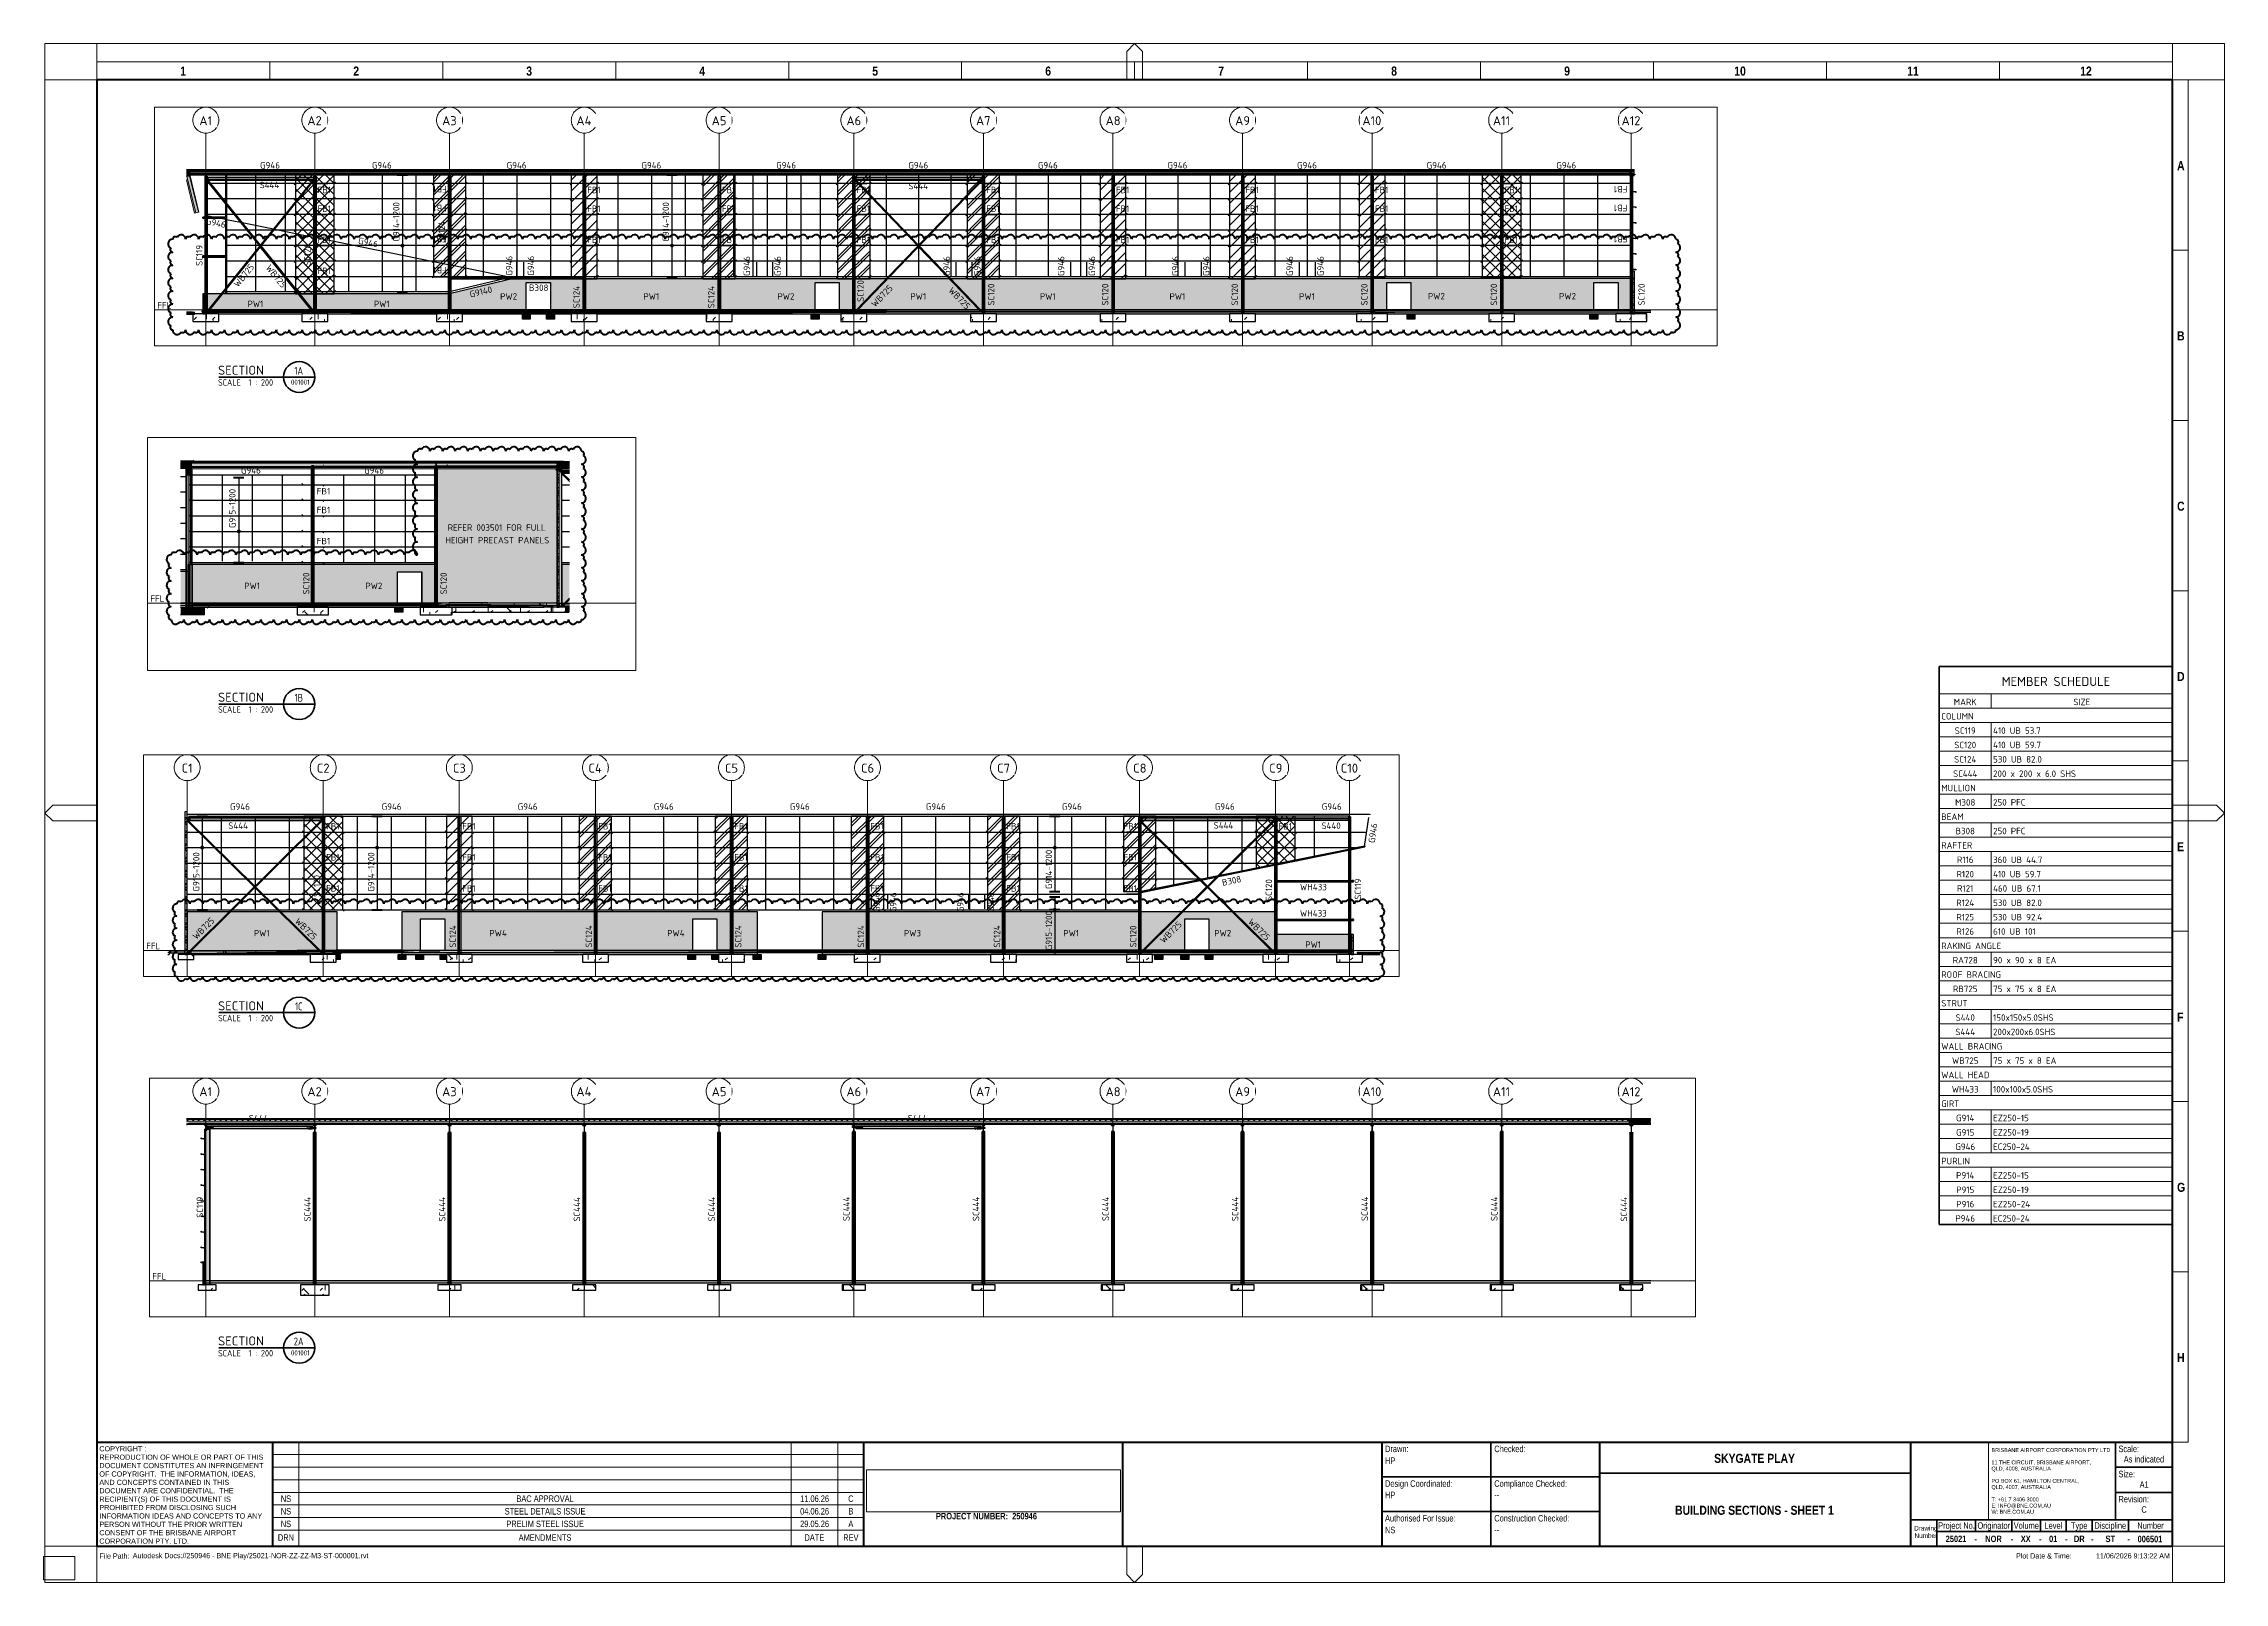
# Paper-space layout 'Layout1' of a CAD drawing. Header units: millimetres. Extents: x 0 to 841, y -1 to 593.
# The model-space entities are those that its viewports show. They can reach past a viewport. Long polylines and large blocks are cut down to what shows.
import ezdxf

# ---------------------------------------------------------------- set-up
doc = ezdxf.new("R2010")
doc.units = ezdxf.units.MM
for name, pattern in [('Dash', [7, 5, -2]), ('Hidden', [4, 3, -1]), ('Hidden Double', [7, 5, -2]), ('Hidden Half', [3, 2, -1])]:
    doc.linetypes.add(name, pattern=pattern)
for name, color, linetype, lineweight in [('A-000-T_TEXT', 231, 'Continuous', 13), ('A-010-M_LINE', 90, 'Continuous', 13), ('A-010-M_LINE-T', 151, 'Continuous', 13), ('A-200-A_WALL', 211, 'Continuous', 18), ('A-200-H_WALL', 111, 'Continuous', 13), ('A-200-M_WALL_EXT', 113, 'Continuous', 13), ('A-200-M_WALL_PAT', 111, 'Continuous', 13), ('A-200-MH_WALL', 110, 'Hidden', 13), ('A-230-H-FLOOR', 190, 'Continuous', 13), ('A-230-M_FLOOR', 192, 'Continuous', 13), ('A-230-MH_FLOOR', 190, 'Hidden Double', 13), ('A-270-M_ROOF', 132, 'Continuous', 13), ('S-160-M_FOUND', 171, 'Continuous', 13), ('S-160-MH_FOUND', 171, 'Hidden Half', 13), ('S-280-A_COLUMN', 171, 'Continuous', 18), ('S-280-A_STRUCT_FRAME', 2, 'Continuous', 18), ('S-280-M_COLUMN', 52, 'Continuous', 13), ('S-280-M_STRUCT_FRAME', 12, 'Continuous', 13), ('S-280-MH_COLUMN', 52, 'Hidden Half', 13), ('Z-000-P_SCHED', 231, 'Continuous', 13), ('Z-000-T_TEXT', 131, 'Continuous', 25), ('Z-010_MH_CLOUD', 71, 'Continuous', 50), ('Z-020-M_TITLE_BLOCK', 6, 'Continuous', 18), ('Z-020-M_TITLE_BLOCK_M', 33, 'Continuous', 35), ('Z-020-M_TITLE_BLOCK_T', 151, 'Continuous', 18), ('Z-020-M_TITLE_BLOCK_W', 214, 'Continuous', 70), ('Z-030-M_GRID', 191, 'Continuous', 13), ('Z-033_T_GRIDREF', 31, 'Continuous', 13), ('Z-060-M_DETAIL', 92, 'Continuous', 25), ('Z-230-A_LEVEL', 51, 'Continuous', 13), ('Z-230_A_LEVEL', 51, 'Continuous', 18)]:
    doc.layers.add(name, color=color, linetype=linetype, lineweight=lineweight)
doc.layers.add('Z-010_P_VIEWPORT', color=71, linetype='Continuous')
doc.styles.add('Arial', font='arial.ttf', dxfattribs={"height": 2})
doc.styles.add('Arial Narrow', font='ARIALN.TTF', dxfattribs={"height": 2.5})
doc.styles.add('Arial Narrow_1', font='ARIALN.TTF', dxfattribs={"height": 1.8})
doc.styles.add('Arial Narrow_2', font='ARIALN.TTF', dxfattribs={"height": 2})
doc.styles.add('Arial Narrow_B', font='ARIALNB.TTF', dxfattribs={"height": 3.5})
doc.styles.add('Arial Narrow_B_1', font='ARIALNB.TTF', dxfattribs={"height": 2.5})
doc.styles.add('Arial_1', font='arial.ttf', dxfattribs={"height": 1.5})
doc.styles.add('ISOCPEUR_1', font='isocpeur.ttf', dxfattribs={"height": 700})
doc.styles.add('ISOCPEUR_2', font='isocpeur.ttf', dxfattribs={"height": 500})
doc.styles.add('ISOCPEUR_3', font='isocpeur.ttf', dxfattribs={"width": 0.8, "height": 2})
doc.styles.add('ISOCPEUR_4', font='isocpeur.ttf', dxfattribs={"width": 0.9, "height": 2.5})
doc.styles.add('ISOCPEUR_5', font='isocpeur.ttf', dxfattribs={"height": 2.5})
doc.styles.add('ISOCPEUR_B_2', font='', dxfattribs={"height": 3.5})
doc.styles.add('ISOCPEUR_B_3', font='', dxfattribs={"width": 0.8, "height": 3})
doc.styles.add('ISOCPEUR_B_4', font='', dxfattribs={"height": 2.5})
doc.styles.get('ISOCPEUR_B_2').set_extended_font_data('ISOCPEUR', bold=True)
doc.styles.get('ISOCPEUR_B_3').set_extended_font_data('ISOCPEUR', bold=True)
doc.styles.get('ISOCPEUR_B_4').set_extended_font_data('ISOCPEUR', bold=True)
picture_1 = doc.add_image_def('image1.jpg', size_in_pixel=(1878, 311))
picture_2 = doc.add_image_def('image2.png', size_in_pixel=(3200, 3200))
pattern_1 = [(45, (80202.5, 0), (-1414.214, 0), [750, -3000]), (45, (81202.5, 1000), (-1414.214, 0), [750, -3000]), (45, (82202.5, -300), (-1414.214, 0), [250, -2000]), (90, (82202.53, 500), (-500, 500), [500, -2000]), (315, (82202.5, 1000), (0, 2828.43), [500, -3000]), (0, (81202.5, 1000), (2000, 2000), [300, -1000]), (0, (78702.5, 2000), (2000, 2000), [300, -2000])]
pattern_2 = [(45, (-968699.5, 0), (-1414.214, 0), [750, -3000]), (45, (-967699.5, 1000), (-1414.214, 0), [750, -3000]), (45, (-966699.5, -300), (-1414.214, 0), [250, -2000]), (90, (-966699.46, 500), (-500, 500), [500, -2000]), (315, (-966699.5, 1000), (0, 2828.43), [500, -3000]), (0, (-967699.5, 1000), (2000, 2000), [300, -1000]), (0, (-970199.5, 2000), (2000, 2000), [300, -2000])]
pattern_3 = [(45, (80202.5, 0), (-424.264, 424.264), []), (135, (80202.5, 0), (-424.264, -424.264), [])]
pattern_4 = [(45, (80202.5, 0), (-502.894, 502.894), []), (45, (80202.5, 762), (-502.894, 502.894), [])]
pattern_5 = [(45, (80202.5, 0), (-424.264, 424.264), [])]
pattern_6 = [(45, (164324.5, 0), (-1414.214, 0), [750, -3000]), (45, (165324.5, 1000), (-1414.214, 0), [750, -3000]), (45, (166324.5, -300), (-1414.214, 0), [250, -2000]), (90, (166324.5, 500), (-500, 500), [500, -2000]), (315, (166324.5, 1000), (0, 2828.43), [500, -3000]), (0, (165324.5, 1000), (2000, 2000), [300, -1000]), (0, (162824.5, 2000), (2000, 2000), [300, -2000])]
pattern_7 = [(45, (247080.2, 0), (-1414.214, 0), [750, -3000]), (45, (248080.2, 1000), (-1414.214, 0), [750, -3000]), (45, (249080.2, -300), (-1414.214, 0), [250, -2000]), (90, (249080.23, 500), (-500, 500), [500, -2000]), (315, (249080.2, 1000), (0, 2828.43), [500, -3000]), (0, (248080.2, 1000), (2000, 2000), [300, -1000]), (0, (245580.2, 2000), (2000, 2000), [300, -2000])]
pattern_8 = [(50, (247080.23, 0), (728.7365, -63.756), [76.2, -838.2]), (355, (247080.2, 0), (-140.972, 764.228), [60.96, -670.56]), (100.451, (247140.96, -5.3), (587.77, 700.467), [64.76, -712.36]), (46.184, (247080.2, 203.2), (1084.316, -168.171), [114.3, -1257.3]), (96.636, (247170.6, 189.2), (949.61, 989.71), [97.14, -1068.54]), (351.184, (247080.2, 203.2), (949.62, 989.701), [91.44, -1005.84]), (21, (247181.83, 152.4), (606.458, -409.0606), [76.2, -838.2]), (326, (247181.8, 152.4), (247.208, 736.753), [60.96, -670.56]), (71.451, (247232.4, 118.3), (853.668, 327.685), [64.76, -712.36]), (37.5, (247080.23, 0), (12.3547, 338.2201), [6.706, -655.726, 6.706, -674.014, -673.1]), (37.5, (247080.23, 0), (12.3547, 338.2201), [-1343.152, 6.706, -666.394]), (7.5, (247080.23, 0), (267.279, 400.7221), [6.706, -381.406, 6.706, -640.486, -256.54]), (7.5, (247080.23, 0), (267.279, 400.7221), [-1035.304, 6.706, -249.834]), (327.5, (246853.66, 0), (542.3633, -22.9153), [6.706, -247.294, 6.706, -785.774, -1051.56]), (327.5, (246853.66, 0), (542.3633, -22.9153), [-1046.48, 6.706, -1044.854]), (317.5, (246752.06, 0), (592.517, 101.707), [6.706, -323.494, 6.706, -519.582, -746.76]), (317.5, (246752.06, 0), (592.517, 101.707), [-856.488, 6.706, -740.054])]
pattern_9 = [(45, (-1615269.1, 0), (-1414.214, 0), [750, -3000]), (45, (-1614269.1, 1000), (-1414.214, 0), [750, -3000]), (45, (-1613269.1, -300), (-1414.214, 0), [250, -2000]), (90, (-1613269.15, 500), (-500, 500), [500, -2000]), (315, (-1613269.1, 1000), (0, 2828.43), [500, -3000]), (0, (-1614269.1, 1000), (2000, 2000), [300, -1000]), (0, (-1616769.1, 2000), (2000, 2000), [300, -2000])]
pattern_10 = [(45, (247080.23, 0), (-424.264, 424.264), []), (135, (247080.23, 0), (-424.264, -424.264), [])]
pattern_11 = [(45, (247080.2, 0), (-502.894, 502.894), []), (45, (247080.2, 762), (-502.894, 502.894), [])]
pattern_12 = [(45, (-979703.3, 0), (-1414.214, 0), [750, -3000]), (45, (-978703.3, 1000), (-1414.214, 0), [750, -3000]), (45, (-977703.3, -300), (-1414.214, 0), [250, -2000]), (90, (-977703.33, 500), (-500, 500), [500, -2000]), (315, (-977703.3, 1000), (0, 2828.43), [500, -3000]), (0, (-978703.3, 1000), (2000, 2000), [300, -1000]), (0, (-981203.3, 2000), (2000, 2000), [300, -2000])]

psp = doc.layouts.get("Layout1")

# ---------------------------------------------------------------- texts
at = {"layer": 'Z-000-P_SCHED'}
for s, insert, char_height, width, attachment_point, line_spacing_factor, style in [('MEMBER SCHEDULE', (776.5, 348.53), 3.5, 48.3134, 2, 1.149209, 'ISOCPEUR_B_2'), ('MARK', (741.5, 340.12), 2.5, 10.2779, 2, 1.149209, 'ISOCPEUR_B_4'), ('SIZE', (786.5, 340.12), 2.5, 7.8877, 2, 1.149209, 'ISOCPEUR_B_4'), ('COLUMN', (732.25, 334.58), 2.5, 14.0424, 1, 1.149209, 'ISOCPEUR_5'), ('SC119', (741.5, 329.05), 2.5, 9.5608, 2, 1.149209, 'ISOCPEUR_5'), ('410 UB 53.7', (752.25, 329.05), 2.5, 21.5118, 1, 1.149209, 'ISOCPEUR_5'), ('SC120', (741.5, 323.51), 2.5, 10.1583, 2, 1.149209, 'ISOCPEUR_5'), ('410 UB 59.7', (752.25, 323.51), 2.5, 21.5118, 1, 1.149209, 'ISOCPEUR_5'), ('SC444', (741.5, 312.43), 2.5, 11.6522, 2, 1.149209, 'ISOCPEUR_5'), ('SC124', (741.5, 317.97), 2.5, 10.4571, 2, 1.149209, 'ISOCPEUR_5'), ('200 x 200 x 6.0 SHS', (752.25, 312.43), 2.5, 37.9444, 1, 1.149209, 'ISOCPEUR_5'), ('530 UB 82.0', (752.25, 317.97), 2.5, 21.8106, 1, 1.149209, 'ISOCPEUR_5'), ('MULLION', (732.25, 306.89), 2.5, 14.9387, 1, 1.149209, 'ISOCPEUR_5'), ('BEAM', (732.25, 295.82), 2.5, 9.8596, 1, 1.149209, 'ISOCPEUR_5'), ('M308', (741.5, 301.35), 2.5, 8.9632, 2, 1.149209, 'ISOCPEUR_5'), ('250 PFC', (752.25, 301.35), 2.5, 14.64, 1, 1.149209, 'ISOCPEUR_5'), ('B308', (741.5, 290.28), 2.5, 8.6645, 2, 1.149209, 'ISOCPEUR_5'), ('250 PFC', (752.25, 290.28), 2.5, 14.64, 1, 1.149209, 'ISOCPEUR_5'), ('RAFTER', (732.25, 284.74), 2.5, 14.0424, 1, 1.149209, 'ISOCPEUR_5'), ('R116', (741.5, 279.2), 2.5, 7.4694, 2, 1.149209, 'ISOCPEUR_5'), ('360 UB 44.7', (752.25, 279.2), 2.5, 22.4081, 1, 1.149209, 'ISOCPEUR_5'), ('R120', (741.5, 273.66), 2.5, 8.0669, 2, 1.149209, 'ISOCPEUR_5'), ('410 UB 59.7', (752.25, 273.66), 2.5, 21.5118, 1, 1.149209, 'ISOCPEUR_5'), ('R124', (741.5, 262.59), 2.5, 8.3657, 2, 1.149209, 'ISOCPEUR_5'), ('R121', (741.5, 268.12), 2.5, 7.4694, 2, 1.149209, 'ISOCPEUR_5'), ('460 UB 67.1', (752.25, 268.12), 2.5, 21.5118, 1, 1.149209, 'ISOCPEUR_5'), ('530 UB 82.0', (752.25, 262.59), 2.5, 21.8106, 1, 1.149209, 'ISOCPEUR_5'), ('R125', (741.5, 257.05), 2.5, 8.0669, 2, 1.149209, 'ISOCPEUR_5'), ('530 UB 92.4', (752.25, 257.05), 2.5, 22.1093, 1, 1.149209, 'ISOCPEUR_5'), ('RAKING ANGLE', (732.25, 245.97), 2.5, 26.5909, 1, 1.149209, 'ISOCPEUR_5'), ('R126', (741.5, 251.51), 2.5, 8.0669, 2, 1.149209, 'ISOCPEUR_5'), ('610 UB 101', (752.25, 251.51), 2.5, 19.1216, 1, 1.149209, 'ISOCPEUR_5'), ('RA728', (741.5, 240.43), 2.5, 11.3534, 2, 1.149209, 'ISOCPEUR_5'), ('90 x 90 x 8 EA', (752.25, 240.43), 2.5, 28.3836, 1, 1.149209, 'ISOCPEUR_5'), ('ROOF BRACING', (732.25, 234.89), 2.5, 26.2922, 1, 1.149209, 'ISOCPEUR_5'), ('RB725', (741.5, 229.36), 2.5, 11.0547, 2, 1.149209, 'ISOCPEUR_5'), ('75 x 75 x 8 EA', (752.25, 229.36), 2.5, 28.3836, 1, 1.149209, 'ISOCPEUR_5'), ('STRUT', (732.25, 223.82), 2.5, 11.951, 1, 1.149209, 'ISOCPEUR_5'), ('S444', (741.5, 212.74), 2.5, 9.5608, 2, 1.149209, 'ISOCPEUR_5'), ('S440', (741.5, 218.28), 2.5, 9.262, 2, 1.149209, 'ISOCPEUR_5'), ('150x150x5.0SHS', (752.25, 218.28), 2.5, 27.786, 1, 1.149209, 'ISOCPEUR_5'), ('200x200x6.0SHS', (752.25, 212.74), 2.5, 28.9811, 1, 1.149209, 'ISOCPEUR_5'), ('WALL BRACING', (732.25, 207.2), 2.5, 27.2184, 1, 1.149209, 'ISOCPEUR_5'), ('WALL HEAD', (732.25, 196.13), 2.5, 21.5417, 1, 1.149209, 'ISOCPEUR_5'), ('WB725', (741.5, 201.66), 2.5, 11.9809, 2, 1.149209, 'ISOCPEUR_5'), ('75 x 75 x 8 EA', (752.25, 201.66), 2.5, 28.3836, 1, 1.149209, 'ISOCPEUR_5'), ('WH433', (741.5, 190.59), 2.5, 12.2796, 2, 1.149209, 'ISOCPEUR_5'), ('100x100x5.0SHS', (752.25, 190.59), 2.5, 27.786, 1, 1.149209, 'ISOCPEUR_5'), ('GIRT', (732.25, 185.05), 2.5, 8.0669, 1, 1.149209, 'ISOCPEUR_5'), ('G914', (741.5, 179.51), 2.5, 8.3657, 2, 1.149209, 'ISOCPEUR_5'), ('EZ250-15', (752.25, 179.51), 2.5, 16.4326, 1, 1.149209, 'ISOCPEUR_5'), ('G946', (741.5, 168.43), 2.5, 8.9632, 2, 1.149209, 'ISOCPEUR_5'), ('G915', (741.5, 173.97), 2.5, 8.0669, 2, 1.149209, 'ISOCPEUR_5'), ('EZ250-19', (752.25, 173.97), 2.5, 16.4326, 1, 1.149209, 'ISOCPEUR_5'), ('EC250-24', (752.25, 168.43), 2.5, 17.0302, 1, 1.149209, 'ISOCPEUR_5'), ('PURLIN', (732.25, 162.9), 2.5, 12.5485, 1, 1.149209, 'ISOCPEUR_5'), ('P914', (741.5, 157.36), 2.5, 8.3657, 2, 1.149209, 'ISOCPEUR_5'), ('P915', (741.5, 151.82), 2.5, 8.0669, 2, 1.149209, 'ISOCPEUR_5'), ('EZ250-15', (752.25, 157.36), 2.5, 16.4326, 1, 1.149209, 'ISOCPEUR_5'), ('EZ250-19', (752.25, 151.82), 2.5, 16.4326, 1, 1.149209, 'ISOCPEUR_5'), ('P916', (741.5, 146.28), 2.5, 8.0669, 2, 1.149209, 'ISOCPEUR_5'), ('EZ250-24', (752.25, 146.28), 2.5, 17.3289, 1, 1.149209, 'ISOCPEUR_5'), ('P946', (741.5, 140.74), 2.5, 8.9632, 2, 1.149209, 'ISOCPEUR_5'), ('EC250-24', (752.25, 140.74), 2.5, 17.0302, 1, 1.149209, 'ISOCPEUR_5'), ('NS', (93.5, 32.56), 2.5, 4.7896, 2, 0.974696, 'Arial Narrow'), ('NS', (93.5, 27.71), 2.5, 4.7896, 2, 0.974696, 'Arial Narrow'), ('STEEL DETAILS ISSUE', (193.5, 27.71), 2.5, 37.5493, 2, 0.974696, 'Arial Narrow'), ('BAC APPROVAL', (193.5, 32.56), 2.5, 26.6191, 2, 0.974696, 'Arial Narrow'), ('04.06.26', (297.5, 27.71), 2.5, 13.3249, 2, 0.974696, 'Arial Narrow'), ('11.06.26', (297.5, 32.56), 2.5, 13.3249, 2, 0.974696, 'Arial Narrow'), ('C', (311.5, 32.56), 2.5, 2.4869, 2, 0.974696, 'Arial Narrow'), ('B', (311.5, 27.71), 2.5, 2.3027, 2, 0.974696, 'Arial Narrow'), ('NS', (93.5, 22.85), 2.5, 4.7896, 2, 0.974696, 'Arial Narrow'), ('PRELIM STEEL ISSUE', (193.5, 22.85), 2.5, 36.0141, 2, 0.974696, 'Arial Narrow'), ('29.05.26', (297.5, 22.85), 2.5, 13.3249, 2, 0.974696, 'Arial Narrow'), ('A', (311.5, 22.85), 2.5, 2.3027, 2, 0.974696, 'Arial Narrow')]:
    psp.add_mtext(s, dxfattribs=dict(at, insert=insert, char_height=char_height, width=width, attachment_point=attachment_point, line_spacing_factor=line_spacing_factor, style=style))
at = {"layer": 'Z-000-T_TEXT', "lineweight": 13, "attachment_point": 1}
for s, insert, char_height, width, style in [('SCALE  1 : 200', (67.31, 463.44), 2.5, 25.1089, 'ISOCPEUR_4'), ('001001', (95.44, 463.32), 2, 7.5679, 'ISOCPEUR_3'), ('1A', (96.75, 468.23), 3, 4.1046, 'ISOCPEUR_B_3'), ('SCALE  1 : 200', (67.31, 337.21), 2.5, 25.1089, 'ISOCPEUR_4'), ('1B', (96.86, 342), 3, 3.8481, 'ISOCPEUR_B_3'), ('1C', (96.99, 222.86), 3, 3.5274, 'ISOCPEUR_B_3'), ('SCALE  1 : 200', (67.31, 218.08), 2.5, 25.1089, 'ISOCPEUR_4'), ('2A', (96.51, 93.51), 3, 4.6819, 'ISOCPEUR_B_3'), ('SCALE  1 : 200', (67.31, 88.72), 2.5, 25.1089, 'ISOCPEUR_4'), ('001001', (95.44, 88.6), 2, 7.5679, 'ISOCPEUR_3')]:
    psp.add_mtext(s, dxfattribs=dict(at, insert=insert, char_height=char_height, width=width, style=style))
at = {"layer": 'Z-020-M_TITLE_BLOCK', "lineweight": 13, "attachment_point": 1}
for s, insert, char_height, width, style in [('HP', (517.62, 47.24), 2.5, 4.8101, 'Arial Narrow'), ('SKYGATE PLAY', (644.61, 48.63), 3.5, 38.3207, 'Arial Narrow_B'), ('As indicated', (802.67, 47.8), 2.5, 19, 'Arial Narrow'), ('HP', (517.62, 34), 2.5, 4.8101, 'Arial Narrow'), ('PROJECT NUMBER:  250946', (344.32, 25.83), 2.5, 47.1392, 'Arial Narrow_B_1'), ('--', (559.78, 34), 2.5, 2.2447, 'Arial Narrow'), ('BUILDING SECTIONS - SHEET 1', (629.54, 28.6), 3.5, 75.1181, 'Arial Narrow_B'), ('C', (809.48, 28.39), 2.5, 2.4852, 'Arial Narrow'), ('NS', (517.62, 20.48), 2.5, 4.8101, 'Arial Narrow'), ('--', (559.78, 20.48), 2.5, 2.2447, 'Arial Narrow'), ('25021', (733.97, 17.06), 2.5, 9.6202, 'Arial Narrow_B_1'), ('NOR', (749.24, 17.06), 2.5, 7.6962, 'Arial Narrow_B_1'), ('XX', (762.93, 17.06), 2.5, 4.6498, 'Arial Narrow_B_1'), ('01', (773.86, 17.06), 2.5, 3.8481, 'Arial Narrow_B_1'), ('DR', (783.44, 17.06), 2.5, 4.9705, 'Arial Narrow_B_1'), ('ST', (795.65, 17.06), 2.5, 4.4894, 'Arial Narrow_B_1'), ('006501', (808.01, 16.99), 2.5, 11.5443, 'Arial Narrow_B_1')]:
    psp.add_mtext(s, dxfattribs=dict(at, insert=insert, char_height=char_height, width=width, style=style))
at = {"layer": 'Z-020-M_TITLE_BLOCK', "lineweight": 13, "char_height": 2, "line_spacing_factor": 0.974696, "style": 'Arial Narrow_2'}
for s, insert, width, attachment_point in [('Autodesk Docs://250946 - BNE Play/25021-NOR-ZZ-ZZ-M3-ST-000001.rvt', (34.39, 10.34), 91.1453, 1), ('11/06/2026 9:13:22 AM', (820.48, 10.26), 28.5151, 3)]:
    psp.add_mtext(s, dxfattribs=dict(at, insert=insert, width=width, attachment_point=attachment_point))

msp = doc.modelspace()

# ---------------------------------------------------------------- texts
at = {"layer": 'A-000-T_TEXT', "color": 7, "lineweight": 18, "char_height": 500, "attachment_point": 1, "style": 'ISOCPEUR_2'}
for s, insert, width in [('REFER 003501 FOR FULL ', (169201.5, 11293.3), 9379.744), ('HEIGHT PRECAST PANELS', (169016.3, 10314.4), 9459.913)]:
    msp.add_mtext(s, dxfattribs=dict(at, insert=insert, width=width))
at = {"layer": 'A-200-A_WALL', "lineweight": 13, "char_height": 500, "attachment_point": 1, "style": 'ISOCPEUR_2'}
for s, insert, width in [('PW1', (153496.9, 6793.1), 1459.071), ('PW2', (162847.9, 6793.1), 1587.341), ('PW1', (201921.6, 6793.1), 1459.071), ('PW4', (220097.6, 6793.1), 1635.442), ('PW4', (233820.9, 6793.1), 1635.442), ('PW3', (252088.9, 6793.1), 1587.341), ('PW1', (264391.6, 6793.1), 1459.071), ('PW2', (276040.2, 6793.1), 1587.341), ('PW2', (119955.4, 6513.1), 1587.341), ('PW2', (130074.9, 6513.1), 1587.341), ('PW2', (48355.4, 6493.1), 1587.341), ('PW1', (59411.4, 6493.1), 1459.071), ('PW2', (69755.4, 6493.1), 1587.341), ('PW1', (80011.4, 6493.1), 1459.071), ('PW1', (90011.4, 6493.1), 1459.071), ('PW1', (100011.4, 6493.1), 1459.071), ('PW1', (110011.4, 6493.1), 1459.071), ('PW1', (28861.4, 5913.1), 1459.071), ('PW1', (38611.4, 5913.1), 1459.071), ('PW1', (283066.6, 5913.1), 1459.071)]:
    msp.add_mtext(s, dxfattribs=dict(at, insert=insert, width=width))
at = {"layer": 'S-280-A_COLUMN', "lineweight": 13, "char_height": 500, "attachment_point": 1, "rotation": 90, "style": 'ISOCPEUR_2'}
for s, insert, width in [('SC124', (43592.1, 10370.3), 2132.489), ('SC444', (355774.2, 9821.1), 2356.961), ('SC444', (365774.2, 9821.1), 2356.961), ('SC444', (375774.2, 9823.5), 2356.961), ('SC444', (395774.2, 9823.5), 2356.961), ('SC444', (405774.2, 9823.5), 2356.961), ('SC444', (385774.2, 9815.5), 2356.961), ('SC444', (314174.2, 9786.5), 2356.961), ('SC444', (324574.2, 9786.5), 2356.961), ('SC444', (334974.2, 9786.5), 2356.961), ('SC444', (345374.2, 9786.5), 2356.961), ('SC444', (415774.2, 9786.5), 2356.961), ('SC119', (305875.5, 10076.4), 1956.117), ('SC120', (206532.3, 9346.3), 2084.387), ('SC119', (286880.8, 9132.8), 1956.117), ('SC120', (280004.2, 9026.8), 2084.387), ('SC124', (33235.6, 8598.3), 2132.489), ('SC119', (24890.7, 8598.3), 1956.117), ('SC120', (158031.9, 5882.7), 2084.387), ('SC120', (168640, 5882.7), 2084.387), ('SC120', (75923.7, 5819.6), 2084.387), ('SC120', (85997.9, 5546.3), 2084.387), ('SC120', (94797.9, 5546.3), 2084.387), ('SC120', (104797.9, 5546.3), 2084.387), ('SC120', (114797.9, 5546.3), 2084.387), ('SC120', (124797.9, 5546.3), 2084.387), ('SC120', (136197.9, 5546.3), 2084.387), ('SC124', (217023.1, 5423.1), 2132.489), ('SC124', (227523.1, 5423.1), 2132.489), ('SC124', (239053.3, 5423.1), 2132.489), ('SC124', (248523.1, 5423.1), 2132.489), ('SC124', (259023.1, 5423.1), 2132.489), ('SC120', (269532.3, 5442.1), 2084.387), ('SC124', (53992.1, 5327.3), 2132.489), ('SC124', (64392.1, 5327.3), 2132.489)]:
    msp.add_mtext(s, dxfattribs=dict(at, insert=insert, width=width))
at = {"layer": 'S-280-A_STRUCT_FRAME', "lineweight": 13, "char_height": 500, "attachment_point": 1, "style": 'ISOCPEUR_2'}
for s, insert, width in [('S444', (309909.9, 18017), 1924.05), ('S444', (360756.2, 18017), 1924.05), ('G946', (200088.2, 16563.8), 1827.847), ('G946', (211788.2, 16563.8), 1827.847), ('G946', (222288.2, 16563.8), 1827.847), ('G946', (232788.2, 16563.8), 1827.847), ('G946', (243288.2, 16563.8), 1827.847), ('G946', (253788.2, 16563.8), 1827.847), ('G946', (264288.2, 16563.8), 1827.847), ('G946', (276087.7, 16563.8), 1827.847), ('G946', (284341.2, 16563.8), 1827.847), ('G946', (153249.2, 15707.3), 1827.847), ('G946', (162756.2, 15707.3), 1827.847), ('S444', (275995.2, 15115.3), 1924.05), ('S444', (29791.9, 15098.8), 1924.05), ('S444', (199950.9, 15093.2), 1924.05), ('S440', (284314.2, 15090.3), 1875.949), ('S444', (79860.5, 15019.4), 1924.05), ('WH433', (282660.6, 10349), 2501.265), ('WH433', (282657.2, 8321.3), 2501.265), ('B308', (50585.1, 7165.8), 1779.746)]:
    msp.add_mtext(s, dxfattribs=dict(at, insert=insert, width=width))
for s, insert, width, rotation in [('G946', (29831.9, 16618.3), 1827.847, 360), ('G946', (38460.5, 16618.3), 1827.847, 360), ('G946', (48860.5, 16618.3), 1827.847, 360), ('G946', (59260.5, 16618.3), 1827.847, 360), ('G946', (69660.5, 16618.3), 1827.847, 360), ('G946', (79860.5, 16618.3), 1827.847, 360), ('G946', (89860.5, 16618.3), 1827.847, 360), ('G946', (99860.5, 16618.3), 1827.847, 360), ('G946', (109860.5, 16618.3), 1827.847, 360), ('G946', (119860.5, 16618.3), 1827.847, 360), ('G946', (129867, 16618.3), 1827.847, 360), ('G946', (287931.5, 13543.3), 1827.847, 82), ('G915-1200', (152330.5, 11006.6), 3687.762, 90), ('G914-1200', (40089.7, 10486.7), 3735.864, 90), ('G914-1200', (60889.7, 10486.7), 3735.864, 90), ('G914-1200', (263025.9, 9946.9), 3735.864, 90), ('G915-1200', (197225.9, 9766.9), 3687.762, 90), ('G914-1200', (210725.9, 9746.9), 3735.864, 90), ('G946', (25724, 12321), 1827.847, 348.5442), ('B308', (276596.4, 10683.8), 1779.746, 11.5047), ('G946', (37463.7, 10813.9), 1827.847, 348.5442), ('G946', (249735.3, 8157.8), 1827.847, 90), ('G946', (251016.8, 8157.8), 1827.847, 90), ('G946', (256194.5, 8157.8), 1827.847, 90), ('G946', (258550.8, 8157.8), 1827.847, 90), ('G946', (48803.4, 7846.6), 1827.847, 90), ('G946', (50480.3, 7846.6), 1827.847, 90), ('G946', (67142.4, 7821.4), 1827.847, 90), ('G946', (69519.3, 7821.4), 1827.847, 90), ('G946', (82559.9, 7821.4), 1827.847, 90), ('G946', (84936.8, 7821.4), 1827.847, 90), ('G946', (91399.9, 7821.4), 1827.847, 90), ('G946', (93776.8, 7821.4), 1827.847, 90), ('G946', (100220, 7821.4), 1827.847, 90), ('G946', (102596.9, 7821.4), 1827.847, 90), ('G946', (109040, 7821.4), 1827.847, 90), ('G946', (111416.9, 7821.4), 1827.847, 90), ('WB725', (27744.1, 7230.4), 2453.164, 51.1395), ('WB725', (30625.1, 8751.2), 2453.164, 308.8445), ('G915-1200', (263025.9, 5223.4), 3687.762, 90), ('WB725', (197131.3, 6368.8), 2453.164, 44.8104), ('WB725', (205397, 7771.8), 2453.164, 315.4273), ('WB725', (278953.7, 7716), 2453.164, 315.4273), ('WB725', (271788.5, 6079.9), 2453.164, 44.8104), ('WB725', (76930.2, 5719.9), 2453.164, 46.2075), ('G9140', (45949.6, 6636.1), 2132.489, 13.4957), ('WB725', (83273.5, 7015.8), 2453.164, 313.7925)]:
    msp.add_mtext(s, dxfattribs=dict(at, insert=insert, width=width, rotation=rotation))
at = {"layer": 'Z-230_A_LEVEL', "lineweight": 13, "char_height": 500, "width": 1298.734, "attachment_point": 1, "style": 'ISOCPEUR_2'}
for insert in [(21905.3, 5805.7), (146260.1, 5805.7), (193619.1, 5805.7), (302451.1, 5805.7)]:
    msp.add_mtext('FFL', dxfattribs=dict(at, insert=insert))

# ---------------------------------------------------------------- blocks, each defined once
blk = doc.blocks.new('BAC_TB-A1 Landscape - Type 1-3834548-BUILDING SECTIONS - SHEET 1')
at = {"layer": 'Z-020-M_TITLE_BLOCK'}
for p, q in [((841.5, 593), (0.5, 593)), ((0.5, 593), (0.5, -1)), ((841.5, -1), (841.5, 593)), ((0.5, -1), (841.5, -1))]:
    blk.add_line(p, q, dxfattribs=at)
at = {"layer": 'Z-020-M_TITLE_BLOCK_M'}
for p, q in [((558.5, 13), (558.5, 53.17)), ((799.5, 23.17), (799.5, 53.17)), ((799.5, 43.47), (821.5, 43.47)), ((516.5, 39.78), (600.5, 39.78)), ((600.5, 41.17), (720.5, 41.17)), ((799.5, 33.76), (821.5, 33.76)), ((516.5, 26.39), (600.5, 26.39)), ((720.5, 23.17), (821.5, 23.17)), ((730.5, 23.17), (730.5, 13)), ((730.5, 18.67), (821.5, 18.67)), ((745.5, 18.67), (745.5, 23.17)), ((759.5, 18.67), (759.5, 23.17)), ((770.5, 18.67), (770.5, 23.17)), ((780.5, 18.67), (780.5, 23.17)), ((790.5, 18.67), (790.5, 23.17)), ((804.5, 18.67), (804.5, 23.17))]:
    blk.add_line(p, q, dxfattribs=at)
at = {"layer": 'Z-020-M_TITLE_BLOCK_T'}
for p, q in [((20.5, 593), (20.5, 579)), ((421, 593), (418, 590)), ((418, 590), (418, 579)), ((424, 590), (421, 593)), ((424, 579), (424, 590)), ((821.5, 593), (821.5, 579)), ((20.5, 586), (821.5, 586)), ((87.25, 579), (87.25, 586)), ((154, 579), (154, 586)), ((220.75, 579), (220.75, 586)), ((287.5, 579), (287.5, 586)), ((354.25, 579), (354.25, 586)), ((421, 579), (421, 586)), ((487.75, 579), (487.75, 586)), ((554.5, 579), (554.5, 586)), ((621.25, 579), (621.25, 586)), ((688, 579), (688, 586)), ((754.75, 579), (754.75, 586)), ((20.5, 579), (0.5, 579)), ((821.5, 579), (841.5, 579)), ((827.5, 53.17), (827.5, 579)), ((821.5, 513.27), (827.5, 513.27)), ((821.5, 447.54), (827.5, 447.54)), ((821.5, 381.81), (827.5, 381.81)), ((821.5, 316.08), (827.5, 316.08)), ((0.5, 296), (3.5, 299)), ((3.5, 293), (0.5, 296)), ((3.5, 299), (20.5, 299)), ((838.5, 299), (821.5, 299)), ((841.5, 296), (838.5, 299)), ((838.5, 293), (841.5, 296)), ((20.5, 293), (3.5, 293)), ((821.5, 293), (838.5, 293)), ((821.5, 250.36), (827.5, 250.36)), ((821.5, 184.63), (827.5, 184.63)), ((821.5, 118.9), (827.5, 118.9)), ((98.5, 13), (98.5, 53.17)), ((288.5, 13), (288.5, 53.17)), ((306.5, 13), (306.5, 53.17)), ((750.5, 51.67), (750.5, 25.56)), ((821.5, 53.17), (827.5, 53.17)), ((20.5, 13), (0.5, 13)), ((20.5, -1), (20.5, 13)), ((418, 2), (418, 13)), ((424, 13), (424, 2)), ((821.5, 13), (841.5, 13)), ((821.5, -1), (821.5, 13)), ((421, -1), (418, 2)), ((424, 2), (421, -1))]:
    blk.add_line(p, q, dxfattribs=at)
at = {"layer": 'Z-020-M_TITLE_BLOCK_W'}
for p, q in [((20.5, 579), (20.5, 13)), ((821.5, 579), (20.5, 579)), ((821.5, 13), (821.5, 579)), ((20.5, 53.17), (821.5, 53.17)), ((88.5, 13), (88.5, 53.17)), ((316.5, 13), (316.5, 53.17)), ((416.5, 13), (416.5, 53.17)), ((516.5, 13), (516.5, 53.17)), ((600.5, 13), (600.5, 53.17)), ((720.5, 13), (720.5, 53.17)), ((20.5, 13), (821.5, 13))]:
    blk.add_line(p, q, dxfattribs=at)
at = {"layer": 'Z-020-M_TITLE_BLOCK', "lineweight": 13, "attachment_point": 1}
for s, insert, char_height, width, style in [('\\fArial Narrow|b1|i0|c0|p34|;1', (52.74, 584.15), 3.5, 2.7257, 'Arial Narrow_B'), ('\\fArial Narrow|b1|i0|c0|p34|;2', (119.5, 584.15), 3.5, 2.7257, 'Arial Narrow_B'), ('\\fArial Narrow|b1|i0|c0|p34|;3', (186.24, 584.15), 3.5, 2.7257, 'Arial Narrow_B'), ('\\fArial Narrow|b1|i0|c0|p34|;4', (253, 584.15), 3.5, 2.7257, 'Arial Narrow_B'), ('\\fArial Narrow|b1|i0|c0|p34|;5', (319.74, 584.15), 3.5, 2.7257, 'Arial Narrow_B'), ('\\fArial Narrow|b1|i0|c0|p34|;6', (386.5, 584.15), 3.5, 2.7257, 'Arial Narrow_B'), ('\\fArial Narrow|b1|i0|c0|p34|;7', (453.24, 584.15), 3.5, 2.7257, 'Arial Narrow_B'), ('\\fArial Narrow|b1|i0|c0|p34|;8', (520, 584.15), 3.5, 2.7257, 'Arial Narrow_B'), ('\\fArial Narrow|b1|i0|c0|p34|;9', (586.74, 584.15), 3.5, 2.7257, 'Arial Narrow_B'), ('10', (652.37, 584.15), 3.5, 5.4515, 'Arial Narrow_B'), ('11', (719.12, 584.15), 3.5, 5.4515, 'Arial Narrow_B'), ('12', (785.87, 584.15), 3.5, 5.4515, 'Arial Narrow_B'), ('\\fArial Narrow|b1|i0|c0|p34|;A', (823.25, 547.64), 3.5, 3.0464, 'Arial Narrow_B'), ('\\fArial Narrow|b1|i0|c0|p34|;B', (823.25, 481.91), 3.5, 3.0464, 'Arial Narrow_B'), ('\\fArial Narrow|b1|i0|c0|p34|;C', (823.25, 416.18), 3.5, 3.0464, 'Arial Narrow_B'), ('\\fArial Narrow|b1|i0|c0|p34|;D', (823.25, 350.45), 3.5, 3.0464, 'Arial Narrow_B'), ('\\fArial Narrow|b1|i0|c0|p34|;E', (823.25, 284.72), 3.5, 3.0464, 'Arial Narrow_B'), ('\\fArial Narrow|b1|i0|c0|p34|;F', (823.25, 218.99), 3.5, 3.0464, 'Arial Narrow_B'), ('\\fArial Narrow|b1|i0|c0|p34|;G', (823.25, 153.26), 3.5, 3.0464, 'Arial Narrow_B'), ('\\fArial Narrow|b1|i0|c0|p34|;H', (823.25, 87.54), 3.5, 3.0464, 'Arial Narrow_B'), ('COPYRIGHT :', (21.5, 51.59), 2, 22.2869, 'Arial'), ('Drawn:', (517.62, 51.79), 2.5, 10.903, 'Arial Narrow'), ('Checked:', (559.78, 51.79), 2.5, 14.6709, 'Arial Narrow'), ('BRISBANE AIRPORT CORPORATION PTY LTD', (751.62, 50.84), 1.5, 55.7173, 'Arial_1'), ('Scale:', (800.63, 51.79), 2.5, 9.7004, 'Arial Narrow'), ('REPRODUCTION OF WHOLE OR PART OF THIS ', (21.5, 48.34), 2, 79.0464, 'Arial'), ('DOCUMENT CONSTITUTES AN INFRINGEMENT ', (21.5, 45.1), 2, 78.886, 'Arial'), ('QLD, 4008, AUSTRALIA', (751.62, 43.7), 1.5, 28.0591, 'Arial_1'), ('11 THE CIRCUIT, BRISBANE AIRPORT,', (751.62, 46.08), 1.5, 46.7384, 'Arial_1'), ('Size:', (800.63, 42.09), 2.5, 7.7764, 'Arial Narrow'), ('AND CONCEPTS CONTAINED IN THIS ', (21.5, 38.62), 2, 62.8523, 'Arial'), ('OF COPYRIGHT.  THE INFORMATION, IDEAS, ', (21.5, 41.86), 2, 75.038, 'Arial'), ('DOCUMENT ARE CONFIDENTIAL.  THE ', (21.5, 35.38), 2, 64.8565, 'Arial'), ('Design Coordinated:', (517.62, 38.4), 2.5, 31.5865, 'Arial Narrow'), ('Compliance Checked:', (559.78, 38.4), 2.5, 33.9915, 'Arial Narrow'), ('QLD, 4007, AUSTRALIA', (751.62, 36.55), 1.5, 28.0591, 'Arial_1'), ('PO BOX 61, HAMILTON CENTRAL,', (751.62, 38.94), 1.5, 41.3671, 'Arial_1'), ('A1', (808.8, 38.01), 2.5, 4.2489, 'Arial Narrow'), ('RECIPIENT(S) OF THIS DOCUMENT IS ', (21.5, 32.14), 2, 63.4937, 'Arial'), ('PROHIBITED FROM DISCLOSING SUCH ', (21.5, 28.9), 2, 65.9789, 'Arial'), ('INFORMATION IDEAS AND CONCEPTS TO ANY ', (21.5, 25.66), 2, 78.405, 'Arial'), ('W: BNE.COM.AU', (751.62, 27.03), 1.5, 20.2025, 'Arial_1'), ('T: +61 7 3406 3000', (751.62, 31.79), 1.5, 22.5274, 'Arial_1'), ('E: INFO@BNE.COM.AU', (751.62, 29.41), 1.5, 28.0591, 'Arial_1'), ('Revision:', (800.63, 32.39), 2.5, 14.3502, 'Arial Narrow'), ('CONSENT OF THE BRISBANE AIRPORT ', (21.5, 19.17), 2, 66.1392, 'Arial'), ('PERSON WITHOUT THE PRIOR WRITTEN ', (21.5, 22.42), 2, 69.1055, 'Arial'), ('DRN', (90.4, 17.56), 2.5, 7.4557, 'Arial Narrow'), ('AMENDMENTS', (183.31, 17.56), 2.5, 24.692, 'Arial Narrow'), ('DATE', (293.6, 17.56), 2.5, 9.2996, 'Arial Narrow'), ('REV', (308.55, 17.56), 2.5, 7.135, 'Arial Narrow'), ('Authorised For Issue:', (517.62, 25.01), 2.5, 33.0295, 'Arial Narrow'), ('Construction Checked:', (559.78, 25.01), 2.5, 35.1139, 'Arial Narrow'), ('Drawing ', (721.79, 20.8), 1.8, 8.9789, 'Arial Narrow_1'), ('Number', (721.92, 17.96), 1.8, 8.6582, 'Arial Narrow_1'), ('Project No.', (731.05, 22.18), 2.5, 17.1561, 'Arial Narrow'), ('Originator', (746.22, 22.18), 2.5, 15.2321, 'Arial Narrow'), ('Volume', (760.21, 22.18), 2.5, 11.7848, 'Arial Narrow'), ('Level', (772.09, 22.18), 2.5, 8.3376, 'Arial Narrow'), ('Type', (782.29, 22.18), 2.5, 7.7764, 'Arial Narrow'), ('Discipline', (791.33, 22.18), 2.5, 14.9916, 'Arial Narrow'), ('Number', (807.9, 22.18), 2.5, 12.2658, 'Arial Narrow'), ('CORPORATION PTY. LTD.', (21.5, 15.93), 2, 42.5696, 'Arial'), ('File Path:', (21.55, 10.19), 2, 12.1857, 'Arial Narrow_2'), ('\\fArial Narrow|b1|i0|c0|p34|;-', (745.01, 16.99), 2.5, 0.4008, 'Arial Narrow_B_1'), ('\\fArial Narrow|b1|i0|c0|p34|;-', (759.09, 16.99), 2.5, 0.4008, 'Arial Narrow_B_1'), ('Plot Date & Time:', (761.09, 10.23), 2, 22.4473, 'Arial Narrow_2'), ('\\fArial Narrow|b1|i0|c0|p34|;-', (770, 16.99), 2.5, 0.4008, 'Arial Narrow_B_1'), ('\\fArial Narrow|b1|i0|c0|p34|;-', (780.02, 16.99), 2.5, 0.4008, 'Arial Narrow_B_1'), ('\\fArial Narrow|b1|i0|c0|p34|;-', (790.04, 16.99), 2.5, 0.4008, 'Arial Narrow_B_1'), ('\\fArial Narrow|b1|i0|c0|p34|;-', (804.05, 16.99), 2.5, 0.4008, 'Arial Narrow_B_1')]:
    blk.add_mtext(s, dxfattribs=dict(at, insert=insert, char_height=char_height, width=width, style=style))
at = {"layer": 'Z-020-M_TITLE_BLOCK'}
image = blk.add_image(picture_2, insert=(720.5, 23.17), size_in_units=(30, 30), dxfattribs=at)
image.dxf.flags = 7
image = blk.add_image(picture_1, insert=(317.57, 26.18), size_in_units=(97.99, 16.23), dxfattribs=at)
image.dxf.flags = 7
blk = doc.blocks.new('Viewport - NRP_ViewTitle-Section With Scale-840506-BUILDING SECTIONS - SHEET 1')
at = {"layer": 'Z-000-T_TEXT', "lineweight": 35}
for q in [(25.27, 0), (62.27, 0)]:
    blk.add_line((50.27, 0), q, dxfattribs=at)
for start, end in [(360, 180), (180, 360)]:
    blk.add_arc((56.27, 0), 6, start, end, dxfattribs=at)
at = {"layer": 'Z-000-T_TEXT', "lineweight": 13, "insert": (24.96, 4.37), "char_height": 3.5, "width": 21.5654, "attachment_point": 1, "style": 'ISOCPEUR_B_2'}
blk.add_mtext('SECTION', dxfattribs=at)
blk = doc.blocks.new('Family - ___-4262457-BUILDING SECTIONS - SHEET 1')
at = {"layer": 'Z-010_MH_CLOUD'}
for centre, radius, start, end in [((49.81, 515.71), 1.75, 90, 244.79123), ((49.81, 513.46), 1, 138.18969, 270), ((50.81, 517.46), 1, 48.18969, 180), ((53.06, 517.46), 1.75, 0, 154.79123), ((55.81, 517.46), 1, 48.18969, 180), ((58.06, 517.46), 1.75, 0, 154.79123), ((60.81, 517.46), 1, 48.18969, 180), ((63.06, 517.46), 1.75, 0, 154.79123), ((65.81, 517.46), 1, 48.18969, 180), ((68.06, 517.46), 1.75, 0, 154.79123), ((70.81, 517.46), 1, 48.18969, 180), ((73.06, 517.46), 1.75, 0, 154.79123), ((75.81, 517.46), 1, 48.18969, 180), ((78.06, 517.46), 1.75, 0, 154.79123), ((80.81, 517.46), 1, 48.18969, 180), ((83.06, 517.46), 1.75, 0, 154.79123), ((85.81, 517.46), 1, 48.18969, 180), ((88.06, 517.46), 1.75, 0, 154.79123), ((90.81, 517.46), 1, 48.18969, 180), ((93.06, 517.46), 1.75, 0, 154.79123), ((95.81, 517.46), 1, 48.18969, 180), ((98.06, 517.46), 1.75, 0, 154.79123), ((100.81, 517.46), 1, 48.18969, 180), ((103.06, 517.46), 1.75, 0, 154.79123), ((105.81, 517.46), 1, 48.18969, 180), ((108.06, 517.46), 1.75, 0, 154.79123), ((110.81, 517.46), 1, 48.18969, 180), ((113.06, 517.46), 1.75, 0, 154.79123), ((115.81, 517.46), 1, 48.18969, 180), ((118.06, 517.46), 1.75, 0, 154.79123), ((120.81, 517.46), 1, 48.18969, 180), ((123.06, 517.46), 1.75, 0, 154.79123), ((125.81, 517.46), 1, 48.18969, 180), ((128.06, 517.46), 1.75, 0, 154.79123), ((130.81, 517.46), 1, 48.18969, 180), ((133.06, 517.46), 1.75, 0, 154.79123), ((135.81, 517.46), 1, 48.18969, 180), ((138.06, 517.46), 1.75, 0, 154.79123), ((140.81, 517.46), 1, 48.18969, 180), ((143.06, 517.46), 1.75, 0, 154.79123), ((145.81, 517.46), 1, 48.18969, 180), ((148.06, 517.46), 1.75, 0, 154.79123), ((150.81, 517.46), 1, 48.18969, 180), ((153.06, 517.46), 1.75, 0, 154.79123), ((155.81, 517.46), 1, 48.18969, 180), ((158.06, 517.46), 1.75, 0, 154.79123), ((160.81, 517.46), 1, 48.18969, 180), ((163.06, 517.46), 1.75, 0, 154.79123), ((165.81, 517.46), 1, 48.18969, 180), ((168.06, 517.46), 1.75, 0, 154.79123), ((170.81, 517.46), 1, 48.18969, 180), ((173.06, 517.46), 1.75, 0, 154.79123), ((175.81, 517.46), 1, 48.18969, 180), ((178.06, 517.46), 1.75, 0, 154.79123), ((180.81, 517.46), 1, 48.18969, 180), ((183.06, 517.46), 1.75, 0, 154.79123), ((185.81, 517.46), 1, 48.18969, 180), ((188.06, 517.46), 1.75, 0, 154.79123), ((190.81, 517.46), 1, 48.18969, 180), ((193.06, 517.46), 1.75, 0, 154.79123), ((195.81, 517.46), 1, 48.18969, 180), ((198.06, 517.46), 1.75, 0, 154.79123), ((200.81, 517.46), 1, 48.18969, 180), ((203.06, 517.46), 1.75, 0, 154.79123), ((205.81, 517.46), 1, 48.18969, 180), ((208.06, 517.46), 1.75, 0, 154.79123), ((210.81, 517.46), 1, 48.18969, 180), ((213.06, 517.46), 1.75, 0, 154.79123), ((215.81, 517.46), 1, 48.18969, 180), ((218.06, 517.46), 1.75, 0, 154.79123), ((220.81, 517.46), 1, 48.18969, 180), ((223.06, 517.46), 1.75, 0, 154.79123), ((225.81, 517.46), 1, 48.18969, 180), ((228.06, 517.46), 1.75, 0, 154.79123), ((230.81, 517.46), 1, 48.18969, 180), ((233.06, 517.46), 1.75, 0, 154.79123), ((235.81, 517.46), 1, 48.18969, 180), ((238.06, 517.46), 1.75, 0, 154.79123), ((240.81, 517.46), 1, 48.18969, 180), ((243.06, 517.46), 1.75, 0, 154.79123), ((245.81, 517.46), 1, 48.18969, 180), ((248.06, 517.46), 1.75, 0, 154.79123), ((250.81, 517.46), 1, 48.18969, 180), ((253.06, 517.46), 1.75, 0, 154.79123), ((255.81, 517.46), 1, 48.18969, 180), ((258.06, 517.46), 1.75, 0, 154.79123), ((260.81, 517.46), 1, 48.18969, 180), ((263.06, 517.46), 1.75, 0, 154.79123), ((265.81, 517.46), 1, 48.18969, 180), ((268.06, 517.46), 1.75, 0, 154.79123), ((270.81, 517.46), 1, 48.18969, 180), ((273.06, 517.46), 1.75, 0, 154.79123), ((275.81, 517.46), 1, 48.18969, 180), ((278.06, 517.46), 1.75, 0, 154.79123), ((280.81, 517.46), 1, 48.18969, 180), ((283.06, 517.46), 1.75, 0, 154.79123), ((285.81, 517.46), 1, 48.18969, 180), ((288.06, 517.46), 1.75, 0, 154.79123), ((290.81, 517.46), 1, 48.18969, 180), ((293.06, 517.46), 1.75, 0, 154.79123), ((295.81, 517.46), 1, 48.18969, 180), ((298.06, 517.46), 1.75, 0, 154.79123), ((300.81, 517.46), 1, 48.18969, 180), ((303.06, 517.46), 1.75, 0, 154.79123), ((305.81, 517.46), 1, 48.18969, 180), ((308.06, 517.46), 1.75, 0, 154.79123), ((310.81, 517.46), 1, 48.18969, 180), ((313.06, 517.46), 1.75, 0, 154.79123), ((315.81, 517.46), 1, 48.18969, 180), ((318.06, 517.46), 1.75, 0, 154.79123), ((320.81, 517.46), 1, 48.18969, 180), ((323.06, 517.46), 1.75, 0, 154.79123), ((325.81, 517.46), 1, 48.18969, 180), ((328.06, 517.46), 1.75, 0, 154.79123), ((330.81, 517.46), 1, 48.18969, 180), ((333.06, 517.46), 1.75, 0, 154.79123), ((335.81, 517.46), 1, 48.18969, 180), ((338.06, 517.46), 1.75, 0, 154.79123), ((340.81, 517.46), 1, 48.18969, 180), ((343.06, 517.46), 1.75, 0, 154.79123), ((345.81, 517.46), 1, 48.18969, 180), ((348.06, 517.46), 1.75, 0, 154.79123), ((350.81, 517.46), 1, 48.18969, 180), ((353.06, 517.46), 1.75, 0, 154.79123), ((355.81, 517.46), 1, 48.18969, 180), ((358.06, 517.46), 1.75, 0, 154.79123), ((360.81, 517.46), 1, 48.18969, 180), ((363.06, 517.46), 1.75, 0, 154.79123), ((365.81, 517.46), 1, 48.18969, 180), ((368.06, 517.46), 1.75, 0, 154.79123), ((370.81, 517.46), 1, 48.18969, 180), ((373.06, 517.46), 1.75, 0, 154.79123), ((375.81, 517.46), 1, 48.18969, 180), ((378.06, 517.46), 1.75, 0, 154.79123), ((380.81, 517.46), 1, 48.18969, 180), ((383.06, 517.46), 1.75, 0, 154.79123), ((385.81, 517.46), 1, 48.18969, 180), ((388.06, 517.46), 1.75, 0, 154.79123), ((390.81, 517.46), 1, 48.18969, 180), ((393.06, 517.46), 1.75, 0, 154.79123), ((395.81, 517.46), 1, 48.18969, 180), ((398.06, 517.46), 1.75, 0, 154.79123), ((400.81, 517.46), 1, 48.18969, 180), ((403.06, 517.46), 1.75, 0, 154.79123), ((405.81, 517.46), 1, 48.18969, 180), ((408.06, 517.46), 1.75, 0, 154.79123), ((410.81, 517.46), 1, 48.18969, 180), ((413.06, 517.46), 1.75, 0, 154.79123), ((415.81, 517.46), 1, 48.18969, 180), ((418.06, 517.46), 1.75, 0, 154.79123), ((420.81, 517.46), 1, 48.18969, 180), ((423.06, 517.46), 1.75, 0, 154.79123), ((425.81, 517.46), 1, 48.18969, 180), ((428.06, 517.46), 1.75, 0, 154.79123), ((430.81, 517.46), 1, 48.18969, 180), ((433.06, 517.46), 1.75, 0, 154.79123), ((435.81, 517.46), 1, 48.18969, 180), ((438.06, 517.46), 1.75, 0, 154.79123), ((440.81, 517.46), 1, 48.18969, 180), ((443.06, 517.46), 1.75, 0, 154.79123), ((445.81, 517.46), 1, 48.18969, 180), ((448.06, 517.46), 1.75, 0, 154.79123), ((450.81, 517.46), 1, 48.18969, 180), ((453.06, 517.46), 1.75, 0, 154.79123), ((455.81, 517.46), 1, 48.18969, 180), ((458.06, 517.46), 1.75, 0, 154.79123), ((460.81, 517.46), 1, 48.18969, 180), ((463.06, 517.46), 1.75, 0, 154.79123), ((465.81, 517.46), 1, 48.18969, 180), ((468.06, 517.46), 1.75, 0, 154.79123), ((470.81, 517.46), 1, 48.18969, 180), ((473.06, 517.46), 1.75, 0, 154.79123), ((475.81, 517.46), 1, 48.18969, 180), ((478.06, 517.46), 1.75, 0, 154.79123), ((480.81, 517.46), 1, 48.18969, 180), ((483.06, 517.46), 1.75, 0, 154.79123), ((485.81, 517.46), 1, 48.18969, 180), ((488.06, 517.46), 1.75, 0, 154.79123), ((490.81, 517.46), 1, 48.18969, 180), ((493.06, 517.46), 1.75, 0, 154.79123), ((495.81, 517.46), 1, 48.18969, 180), ((498.06, 517.46), 1.75, 0, 154.79123), ((500.81, 517.46), 1, 48.18969, 180), ((503.06, 517.46), 1.75, 0, 154.79123), ((505.81, 517.46), 1, 48.18969, 180), ((508.06, 517.46), 1.75, 0, 154.79123), ((510.81, 517.46), 1, 48.18969, 180), ((513.06, 517.46), 1.75, 0, 154.79123), ((515.81, 517.46), 1, 48.18969, 180), ((518.06, 517.46), 1.75, 0, 154.79123), ((520.81, 517.46), 1, 48.18969, 180), ((523.06, 517.46), 1.75, 0, 154.79123), ((525.81, 517.46), 1, 48.18969, 180), ((528.06, 517.46), 1.75, 0, 154.79123), ((530.81, 517.46), 1, 48.18969, 180), ((533.06, 517.46), 1.75, 0, 154.79123), ((535.81, 517.46), 1, 48.18969, 180), ((538.06, 517.46), 1.75, 0, 154.79123), ((540.81, 517.46), 1, 48.18969, 180), ((543.06, 517.46), 1.75, 0, 154.79123), ((545.81, 517.46), 1, 48.18969, 180), ((548.06, 517.46), 1.75, 0, 154.79123), ((550.81, 517.46), 1, 48.18969, 180), ((553.06, 517.46), 1.75, 0, 154.79123), ((555.81, 517.46), 1, 48.18969, 180), ((558.06, 517.46), 1.75, 0, 154.79123), ((560.81, 517.46), 1, 48.18969, 180), ((563.06, 517.46), 1.75, 0, 154.79123), ((565.81, 517.46), 1, 48.18969, 180), ((568.06, 517.46), 1.75, 0, 154.79123), ((570.81, 517.46), 1, 48.18969, 180), ((573.06, 517.46), 1.75, 0, 154.79123), ((575.81, 517.46), 1, 48.18969, 180), ((578.06, 517.46), 1.75, 0, 154.79123), ((580.81, 517.46), 1, 48.18969, 180), ((583.06, 517.46), 1.75, 0, 154.79123), ((585.81, 517.46), 1, 48.18969, 180), ((588.06, 517.46), 1.75, 0, 154.79123), ((590.81, 517.46), 1, 48.18969, 180), ((593.06, 517.46), 1.75, 0, 154.79123), ((595.81, 517.46), 1, 48.18969, 180), ((598.06, 517.46), 1.75, 0, 154.79123), ((600.81, 517.46), 1, 48.18969, 180), ((603.06, 517.46), 1.75, 0, 154.79123), ((605.81, 517.46), 1, 48.18969, 180), ((608.06, 517.46), 1.75, 0, 154.79123), ((610.81, 517.46), 1, 48.18969, 180), ((613.06, 517.46), 1.75, 0, 154.79123), ((615.81, 517.46), 1, 48.18969, 180), ((618.06, 517.46), 1.75, 0, 154.79123), ((620.81, 517.46), 1, 48.18969, 180), ((623.06, 517.46), 1.75, 0, 154.79123), ((625.81, 517.46), 1, 48.18969, 180), ((628.06, 517.46), 1.75, 0, 154.79123), ((629.81, 516.46), 1, 318.18969, 90), ((629.81, 514.21), 1.75, 270, 64.79123), ((49.81, 510.71), 1.75, 90, 244.79123), ((49.81, 505.71), 1.75, 90, 244.79123), ((49.81, 508.46), 1, 138.18969, 270), ((629.81, 511.46), 1, 318.18969, 90), ((629.81, 509.21), 1.75, 270, 64.79123), ((629.81, 506.46), 1, 318.18969, 90), ((629.81, 504.21), 1.75, 270, 64.79123), ((49.81, 500.71), 1.75, 90, 244.79123), ((49.81, 495.71), 1.75, 90, 244.79123), ((49.81, 503.46), 1, 138.18969, 270), ((49.81, 498.46), 1, 138.18969, 270), ((629.81, 501.46), 1, 318.18969, 90), ((629.81, 499.21), 1.75, 270, 64.79123), ((629.81, 496.46), 1, 318.18969, 90), ((49.81, 490.71), 1.75, 90, 244.79123), ((49.81, 493.46), 1, 138.18969, 270), ((49.81, 488.46), 1, 138.18969, 270), ((629.81, 494.21), 1.75, 270, 64.79123), ((629.81, 491.46), 1, 318.18969, 90), ((629.81, 489.21), 1.75, 270, 64.79123), ((49.81, 485.71), 1.75, 90, 244.79123), ((49.81, 483.46), 1, 138.18969, 270), ((51.56, 482.46), 1.75, 180, 334.79123), ((53.81, 482.46), 1, 228.18969, 0), ((56.56, 482.46), 1.75, 180, 334.79123), ((58.81, 482.46), 1, 228.18969, 0), ((61.56, 482.46), 1.75, 180, 334.79123), ((63.81, 482.46), 1, 228.18969, 0), ((66.56, 482.46), 1.75, 180, 334.79123), ((68.81, 482.46), 1, 228.18969, 0), ((71.56, 482.46), 1.75, 180, 334.79123), ((73.81, 482.46), 1, 228.18969, 0), ((76.56, 482.46), 1.75, 180, 334.79123), ((78.81, 482.46), 1, 228.18969, 0), ((81.56, 482.46), 1.75, 180, 334.79123), ((83.81, 482.46), 1, 228.18969, 0), ((86.56, 482.46), 1.75, 180, 334.79123), ((88.81, 482.46), 1, 228.18969, 0), ((91.56, 482.46), 1.75, 180, 334.79123), ((93.81, 482.46), 1, 228.18969, 0), ((96.56, 482.46), 1.75, 180, 334.79123), ((98.81, 482.46), 1, 228.18969, 0), ((101.56, 482.46), 1.75, 180, 334.79123), ((103.81, 482.46), 1, 228.18969, 0), ((106.56, 482.46), 1.75, 180, 334.79123), ((108.81, 482.46), 1, 228.18969, 0), ((111.56, 482.46), 1.75, 180, 334.79123), ((113.81, 482.46), 1, 228.18969, 0), ((116.56, 482.46), 1.75, 180, 334.79123), ((118.81, 482.46), 1, 228.18969, 0), ((121.56, 482.46), 1.75, 180, 334.79123), ((123.81, 482.46), 1, 228.18969, 0), ((126.56, 482.46), 1.75, 180, 334.79123), ((128.81, 482.46), 1, 228.18969, 0), ((131.56, 482.46), 1.75, 180, 334.79123), ((133.81, 482.46), 1, 228.18969, 0), ((136.56, 482.46), 1.75, 180, 334.79123), ((138.81, 482.46), 1, 228.18969, 0), ((141.56, 482.46), 1.75, 180, 334.79123), ((143.81, 482.46), 1, 228.18969, 0), ((146.56, 482.46), 1.75, 180, 334.79123), ((148.81, 482.46), 1, 228.18969, 0), ((151.56, 482.46), 1.75, 180, 334.79123), ((153.81, 482.46), 1, 228.18969, 0), ((156.56, 482.46), 1.75, 180, 334.79123), ((158.81, 482.46), 1, 228.18969, 0), ((161.56, 482.46), 1.75, 180, 334.79123), ((163.81, 482.46), 1, 228.18969, 0), ((166.56, 482.46), 1.75, 180, 334.79123), ((168.81, 482.46), 1, 228.18969, 0), ((171.56, 482.46), 1.75, 180, 334.79123), ((173.81, 482.46), 1, 228.18969, 0), ((176.56, 482.46), 1.75, 180, 334.79123), ((178.81, 482.46), 1, 228.18969, 0), ((181.56, 482.46), 1.75, 180, 334.79123), ((183.81, 482.46), 1, 228.18969, 0), ((186.56, 482.46), 1.75, 180, 334.79123), ((188.81, 482.46), 1, 228.18969, 0), ((191.56, 482.46), 1.75, 180, 334.79123), ((193.81, 482.46), 1, 228.18969, 0), ((196.56, 482.46), 1.75, 180, 334.79123), ((198.81, 482.46), 1, 228.18969, 0), ((201.56, 482.46), 1.75, 180, 334.79123), ((203.81, 482.46), 1, 228.18969, 0), ((206.56, 482.46), 1.75, 180, 334.79123), ((208.81, 482.46), 1, 228.18969, 0), ((211.56, 482.46), 1.75, 180, 334.79123), ((213.81, 482.46), 1, 228.18969, 0), ((216.56, 482.46), 1.75, 180, 334.79123), ((218.81, 482.46), 1, 228.18969, 0), ((221.56, 482.46), 1.75, 180, 334.79123), ((223.81, 482.46), 1, 228.18969, 0), ((226.56, 482.46), 1.75, 180, 334.79123), ((228.81, 482.46), 1, 228.18969, 0), ((231.56, 482.46), 1.75, 180, 334.79123), ((233.81, 482.46), 1, 228.18969, 0), ((236.56, 482.46), 1.75, 180, 334.79123), ((238.81, 482.46), 1, 228.18969, 0), ((241.56, 482.46), 1.75, 180, 334.79123), ((243.81, 482.46), 1, 228.18969, 0), ((246.56, 482.46), 1.75, 180, 334.79123), ((248.81, 482.46), 1, 228.18969, 0), ((251.56, 482.46), 1.75, 180, 334.79123), ((253.81, 482.46), 1, 228.18969, 0), ((256.56, 482.46), 1.75, 180, 334.79123), ((258.81, 482.46), 1, 228.18969, 0), ((261.56, 482.46), 1.75, 180, 334.79123), ((263.81, 482.46), 1, 228.18969, 0), ((266.56, 482.46), 1.75, 180, 334.79123), ((268.81, 482.46), 1, 228.18969, 0), ((271.56, 482.46), 1.75, 180, 334.79123), ((273.81, 482.46), 1, 228.18969, 0), ((276.56, 482.46), 1.75, 180, 334.79123), ((278.81, 482.46), 1, 228.18969, 0), ((281.56, 482.46), 1.75, 180, 334.79123), ((283.81, 482.46), 1, 228.18969, 0), ((286.56, 482.46), 1.75, 180, 334.79123), ((288.81, 482.46), 1, 228.18969, 0), ((291.56, 482.46), 1.75, 180, 334.79123), ((293.81, 482.46), 1, 228.18969, 0), ((296.56, 482.46), 1.75, 180, 334.79123), ((298.81, 482.46), 1, 228.18969, 0), ((301.56, 482.46), 1.75, 180, 334.79123), ((303.81, 482.46), 1, 228.18969, 0), ((306.56, 482.46), 1.75, 180, 334.79123), ((308.81, 482.46), 1, 228.18969, 0), ((311.56, 482.46), 1.75, 180, 334.79123), ((313.81, 482.46), 1, 228.18969, 0), ((316.56, 482.46), 1.75, 180, 334.79123), ((318.81, 482.46), 1, 228.18969, 0), ((321.56, 482.46), 1.75, 180, 334.79123), ((323.81, 482.46), 1, 228.18969, 0), ((326.56, 482.46), 1.75, 180, 334.79123), ((328.81, 482.46), 1, 228.18969, 0), ((331.56, 482.46), 1.75, 180, 334.79123), ((333.81, 482.46), 1, 228.18969, 0), ((336.56, 482.46), 1.75, 180, 334.79123), ((338.81, 482.46), 1, 228.18969, 0), ((341.56, 482.46), 1.75, 180, 334.79123), ((343.81, 482.46), 1, 228.18969, 0), ((346.56, 482.46), 1.75, 180, 334.79123), ((348.81, 482.46), 1, 228.18969, 0), ((351.56, 482.46), 1.75, 180, 334.79123), ((353.81, 482.46), 1, 228.18969, 0), ((356.56, 482.46), 1.75, 180, 334.79123), ((358.81, 482.46), 1, 228.18969, 0), ((361.56, 482.46), 1.75, 180, 334.79123), ((363.81, 482.46), 1, 228.18969, 0), ((366.56, 482.46), 1.75, 180, 334.79123), ((368.81, 482.46), 1, 228.18969, 0), ((371.56, 482.46), 1.75, 180, 334.79123), ((373.81, 482.46), 1, 228.18969, 0), ((376.56, 482.46), 1.75, 180, 334.79123), ((378.81, 482.46), 1, 228.18969, 0), ((381.56, 482.46), 1.75, 180, 334.79123), ((383.81, 482.46), 1, 228.18969, 0), ((386.56, 482.46), 1.75, 180, 334.79123), ((388.81, 482.46), 1, 228.18969, 0), ((391.56, 482.46), 1.75, 180, 334.79123), ((393.81, 482.46), 1, 228.18969, 0), ((396.56, 482.46), 1.75, 180, 334.79123), ((398.81, 482.46), 1, 228.18969, 0), ((401.56, 482.46), 1.75, 180, 334.79123), ((403.81, 482.46), 1, 228.18969, 0), ((406.56, 482.46), 1.75, 180, 334.79123), ((408.81, 482.46), 1, 228.18969, 0), ((411.56, 482.46), 1.75, 180, 334.79123), ((413.81, 482.46), 1, 228.18969, 0), ((416.56, 482.46), 1.75, 180, 334.79123), ((418.81, 482.46), 1, 228.18969, 0), ((421.56, 482.46), 1.75, 180, 334.79123), ((423.81, 482.46), 1, 228.18969, 0), ((426.56, 482.46), 1.75, 180, 334.79123), ((428.81, 482.46), 1, 228.18969, 0), ((431.56, 482.46), 1.75, 180, 334.79123), ((433.81, 482.46), 1, 228.18969, 0), ((436.56, 482.46), 1.75, 180, 334.79123), ((438.81, 482.46), 1, 228.18969, 0), ((441.56, 482.46), 1.75, 180, 334.79123), ((443.81, 482.46), 1, 228.18969, 0), ((446.56, 482.46), 1.75, 180, 334.79123), ((448.81, 482.46), 1, 228.18969, 0), ((451.56, 482.46), 1.75, 180, 334.79123), ((453.81, 482.46), 1, 228.18969, 0), ((456.56, 482.46), 1.75, 180, 334.79123), ((458.81, 482.46), 1, 228.18969, 0), ((461.56, 482.46), 1.75, 180, 334.79123), ((463.81, 482.46), 1, 228.18969, 0), ((466.56, 482.46), 1.75, 180, 334.79123), ((468.81, 482.46), 1, 228.18969, 0), ((471.56, 482.46), 1.75, 180, 334.79123), ((473.81, 482.46), 1, 228.18969, 0), ((476.56, 482.46), 1.75, 180, 334.79123), ((478.81, 482.46), 1, 228.18969, 0), ((481.56, 482.46), 1.75, 180, 334.79123), ((483.81, 482.46), 1, 228.18969, 0), ((486.56, 482.46), 1.75, 180, 334.79123), ((488.81, 482.46), 1, 228.18969, 0), ((491.56, 482.46), 1.75, 180, 334.79123), ((493.81, 482.46), 1, 228.18969, 0), ((496.56, 482.46), 1.75, 180, 334.79123), ((498.81, 482.46), 1, 228.18969, 0), ((501.56, 482.46), 1.75, 180, 334.79123), ((503.81, 482.46), 1, 228.18969, 0), ((506.56, 482.46), 1.75, 180, 334.79123), ((508.81, 482.46), 1, 228.18969, 0), ((511.56, 482.46), 1.75, 180, 334.79123), ((513.81, 482.46), 1, 228.18969, 0), ((516.56, 482.46), 1.75, 180, 334.79123), ((518.81, 482.46), 1, 228.18969, 0), ((521.56, 482.46), 1.75, 180, 334.79123), ((523.81, 482.46), 1, 228.18969, 0), ((526.56, 482.46), 1.75, 180, 334.79123), ((528.81, 482.46), 1, 228.18969, 0), ((531.56, 482.46), 1.75, 180, 334.79123), ((533.81, 482.46), 1, 228.18969, 0), ((536.56, 482.46), 1.75, 180, 334.79123), ((538.81, 482.46), 1, 228.18969, 0), ((541.56, 482.46), 1.75, 180, 334.79123), ((543.81, 482.46), 1, 228.18969, 0), ((546.56, 482.46), 1.75, 180, 334.79123), ((548.81, 482.46), 1, 228.18969, 0), ((551.56, 482.46), 1.75, 180, 334.79123), ((553.81, 482.46), 1, 228.18969, 0), ((556.56, 482.46), 1.75, 180, 334.79123), ((558.81, 482.46), 1, 228.18969, 0), ((561.56, 482.46), 1.75, 180, 334.79123), ((563.81, 482.46), 1, 228.18969, 0), ((566.56, 482.46), 1.75, 180, 334.79123), ((568.81, 482.46), 1, 228.18969, 0), ((571.56, 482.46), 1.75, 180, 334.79123), ((573.81, 482.46), 1, 228.18969, 0), ((576.56, 482.46), 1.75, 180, 334.79123), ((578.81, 482.46), 1, 228.18969, 0), ((581.56, 482.46), 1.75, 180, 334.79123), ((583.81, 482.46), 1, 228.18969, 0), ((586.56, 482.46), 1.75, 180, 334.79123), ((588.81, 482.46), 1, 228.18969, 0), ((591.56, 482.46), 1.75, 180, 334.79123), ((593.81, 482.46), 1, 228.18969, 0), ((596.56, 482.46), 1.75, 180, 334.79123), ((598.81, 482.46), 1, 228.18969, 0), ((601.56, 482.46), 1.75, 180, 334.79123), ((603.81, 482.46), 1, 228.18969, 0), ((606.56, 482.46), 1.75, 180, 334.79123), ((608.81, 482.46), 1, 228.18969, 0), ((611.56, 482.46), 1.75, 180, 334.79123), ((613.81, 482.46), 1, 228.18969, 0), ((616.56, 482.46), 1.75, 180, 334.79123), ((618.81, 482.46), 1, 228.18969, 0), ((621.56, 482.46), 1.75, 180, 334.79123), ((623.81, 482.46), 1, 228.18969, 0), ((626.56, 482.46), 1.75, 180, 334.79123), ((628.81, 482.46), 1, 228.18969, 0), ((629.81, 486.46), 1, 318.18969, 90), ((629.81, 484.21), 1.75, 270, 64.79123), ((144.21, 433.87), 1.75, 90, 244.79123), ((144.21, 428.87), 1.75, 90, 244.79123), ((144.21, 431.62), 1, 138.18969, 270), ((145.18, 435.62), 0.974, 48.18969, 180), ((147.38, 435.62), 1.71, 0, 154.79123), ((150.06, 435.62), 0.974, 48.18969, 180), ((152.25, 435.62), 1.71, 0, 154.79123), ((154.93, 435.62), 0.974, 48.18969, 180), ((157.12, 435.62), 1.71, 0, 154.79123), ((159.8, 435.62), 0.974, 48.18969, 180), ((161.99, 435.62), 1.71, 0, 154.79123), ((164.67, 435.62), 0.974, 48.18969, 180), ((166.87, 435.62), 1.71, 0, 154.79123), ((169.55, 435.62), 0.974, 48.18969, 180), ((171.74, 435.62), 1.71, 0, 154.79123), ((174.42, 435.62), 0.974, 48.18969, 180), ((176.61, 435.62), 1.71, 0, 154.79123), ((179.29, 435.62), 0.974, 48.18969, 180), ((181.48, 435.62), 1.71, 0, 154.79123), ((184.16, 435.62), 0.974, 48.18969, 180), ((186.36, 435.62), 1.71, 0, 154.79123), ((189.03, 435.62), 0.974, 48.18969, 180), ((191.23, 435.62), 1.71, 0, 154.79123), ((193.91, 435.62), 0.974, 48.18969, 180), ((196.1, 435.62), 1.71, 0, 154.79123), ((198.78, 435.62), 0.974, 48.18969, 180), ((200.97, 435.62), 1.71, 0, 154.79123), ((203.65, 435.62), 0.974, 48.18969, 180), ((205.84, 435.62), 1.71, 0, 154.79123), ((207.55, 434.62), 1, 318.18969, 90), ((207.55, 432.37), 1.75, 270, 64.79123), ((207.55, 429.62), 1, 318.18969, 90), ((144.21, 423.87), 1.75, 90, 244.79123), ((144.21, 426.62), 1, 138.18969, 270), ((144.21, 421.62), 1, 138.18969, 270), ((207.55, 427.37), 1.75, 270, 64.79123), ((207.55, 424.62), 1, 318.18969, 90), ((207.55, 422.37), 1.75, 270, 64.79123), ((144.21, 418.87), 1.75, 90, 244.79123), ((144.21, 413.87), 1.75, 90, 244.79123), ((144.21, 416.62), 1, 138.18969, 270), ((207.55, 419.62), 1, 318.18969, 90), ((207.55, 417.37), 1.75, 270, 64.79123), ((207.55, 414.62), 1, 318.18969, 90), ((207.55, 412.37), 1.75, 270, 64.79123), ((144.21, 408.87), 1.75, 90, 244.79123), ((144.21, 403.87), 1.75, 90, 244.79123), ((144.21, 411.62), 1, 138.18969, 270), ((144.21, 406.62), 1, 138.18969, 270), ((207.55, 409.62), 1, 318.18969, 90), ((207.55, 407.37), 1.75, 270, 64.79123), ((207.55, 404.63), 1, 318.18969, 90), ((207.55, 402.38), 1.75, 270, 64.79123), ((49.21, 393.87), 1.75, 90, 244.79123), ((50.21, 395.62), 1, 48.18969, 180), ((52.46, 395.62), 1.75, 0, 154.79123), ((55.21, 395.62), 1, 48.18969, 180), ((57.46, 395.62), 1.75, 0, 154.79123), ((60.21, 395.62), 1, 48.18969, 180), ((62.46, 395.62), 1.75, 0, 154.79123), ((65.21, 395.62), 1, 48.18969, 180), ((67.46, 395.62), 1.75, 0, 154.79123), ((70.21, 395.62), 1, 48.18969, 180), ((72.46, 395.62), 1.75, 0, 154.79123), ((75.21, 395.62), 1, 48.18969, 180), ((77.46, 395.62), 1.75, 0, 154.79123), ((80.21, 395.62), 1, 48.18969, 180), ((82.46, 395.62), 1.75, 0, 154.79123), ((85.21, 395.62), 1, 48.18969, 180), ((87.46, 395.62), 1.75, 0, 154.79123), ((90.21, 395.62), 1, 48.18969, 180), ((92.46, 395.62), 1.75, 0, 154.79123), ((95.21, 395.62), 1, 48.18969, 180), ((97.46, 395.62), 1.75, 0, 154.79123), ((100.21, 395.62), 1, 48.18969, 180), ((102.46, 395.62), 1.75, 0, 154.79123), ((105.21, 395.62), 1, 48.18969, 180), ((107.46, 395.62), 1.75, 0, 154.79123), ((110.21, 395.62), 1, 48.18969, 180), ((112.46, 395.62), 1.75, 0, 154.79123), ((115.21, 395.62), 1, 48.18969, 180), ((117.46, 395.62), 1.75, 0, 154.79123), ((120.21, 395.62), 1, 48.18969, 180), ((122.46, 395.62), 1.75, 0, 154.79123), ((125.21, 395.62), 1, 48.18969, 180), ((127.46, 395.62), 1.75, 0, 154.79123), ((130.21, 395.62), 1, 48.18969, 180), ((132.46, 395.62), 1.75, 0, 154.79123), ((135.21, 395.62), 1, 48.18969, 180), ((137.46, 395.62), 1.75, 0, 154.79123), ((140.21, 395.62), 1, 48.18969, 180), ((142.46, 395.62), 1.75, 0, 154.79123), ((144.21, 398.87), 1.75, 90, 244.79123), ((144.21, 401.62), 1, 138.18969, 270), ((144.21, 396.62), 1, 138.18969, 270), ((207.55, 399.63), 1, 318.18969, 90), ((207.55, 397.38), 1.75, 270, 64.79123), ((207.55, 394.63), 1, 318.18969, 90), ((49.21, 388.87), 1.75, 90, 244.79123), ((49.21, 391.62), 0.999, 138.18969, 270), ((49.21, 386.62), 0.999, 138.18969, 270), ((207.55, 392.38), 1.75, 270, 64.79123), ((207.55, 389.63), 1, 318.18969, 90), ((207.55, 387.38), 1.75, 270, 64.79123), ((49.21, 383.88), 1.75, 90, 244.79123), ((49.21, 378.88), 1.75, 90, 244.79123), ((49.21, 381.63), 0.999, 138.18969, 270), ((207.55, 384.63), 1, 318.18969, 90), ((207.55, 382.38), 1.75, 270, 64.79123), ((207.55, 379.63), 1, 318.18969, 90), ((207.55, 377.39), 1.75, 270, 64.79123), ((49.21, 373.88), 1.75, 90, 244.79123), ((49.21, 376.63), 0.999, 138.18969, 270), ((49.21, 371.64), 0.999, 138.18969, 270), ((50.94, 370.64), 1.73, 180, 334.79123), ((53.17, 370.64), 0.99, 228.18969, 0), ((55.89, 370.64), 1.73, 180, 334.79123), ((58.12, 370.64), 0.99, 228.18969, 0), ((60.84, 370.64), 1.73, 180, 334.79123), ((63.06, 370.64), 0.99, 228.18969, 0), ((65.79, 370.64), 1.73, 180, 334.79123), ((68.01, 370.64), 0.99, 228.18969, 0), ((70.73, 370.64), 1.73, 180, 334.79123), ((72.96, 370.64), 0.99, 228.18969, 0), ((75.68, 370.64), 1.73, 180, 334.79123), ((77.91, 370.64), 0.99, 228.18969, 0), ((80.63, 370.64), 1.73, 180, 334.79123), ((82.86, 370.64), 0.99, 228.18969, 0), ((85.58, 370.64), 1.73, 180, 334.79123), ((87.81, 370.64), 0.99, 228.18969, 0), ((90.53, 370.64), 1.73, 180, 334.79123), ((92.75, 370.64), 0.99, 228.18969, 0), ((95.48, 370.64), 1.73, 180, 334.79123), ((97.7, 370.64), 0.99, 228.18969, 0), ((100.42, 370.64), 1.73, 180, 334.79123), ((102.65, 370.64), 0.99, 228.18969, 0), ((105.37, 370.64), 1.73, 180, 334.79123), ((107.6, 370.64), 0.99, 228.18969, 0), ((110.32, 370.64), 1.73, 180, 334.79123), ((112.55, 370.64), 0.99, 228.18969, 0), ((115.27, 370.64), 1.73, 180, 334.79123), ((117.49, 370.64), 0.99, 228.18969, 0), ((120.22, 370.64), 1.73, 180, 334.79123), ((122.44, 370.64), 0.99, 228.18969, 0), ((125.16, 370.64), 1.73, 180, 334.79123), ((127.39, 370.64), 0.99, 228.18969, 0), ((130.11, 370.64), 1.73, 180, 334.79123), ((132.34, 370.64), 0.99, 228.18969, 0), ((135.06, 370.64), 1.73, 180, 334.79123), ((137.29, 370.64), 0.99, 228.18969, 0), ((140.01, 370.64), 1.73, 180, 334.79123), ((142.23, 370.64), 0.99, 228.18969, 0), ((144.96, 370.64), 1.73, 180, 334.79123), ((147.18, 370.64), 0.99, 228.18969, 0), ((149.9, 370.64), 1.73, 180, 334.79123), ((152.13, 370.64), 0.99, 228.18969, 0), ((154.85, 370.64), 1.73, 180, 334.79123), ((157.08, 370.64), 0.99, 228.18969, 0), ((159.8, 370.64), 1.73, 180, 334.79123), ((162.03, 370.64), 0.99, 228.18969, 0), ((164.75, 370.64), 1.73, 180, 334.79123), ((166.98, 370.64), 0.99, 228.18969, 0), ((169.7, 370.64), 1.73, 180, 334.79123), ((171.92, 370.64), 0.99, 228.18969, 0), ((174.64, 370.64), 1.73, 180, 334.79123), ((176.87, 370.64), 0.99, 228.18969, 0), ((179.59, 370.64), 1.73, 180, 334.79123), ((181.82, 370.64), 0.99, 228.18969, 0), ((184.54, 370.64), 1.73, 180, 334.79123), ((186.77, 370.64), 0.99, 228.18969, 0), ((189.49, 370.64), 1.73, 180, 334.79123), ((191.72, 370.64), 0.99, 228.18969, 0), ((194.44, 370.64), 1.73, 180, 334.79123), ((196.66, 370.64), 0.99, 228.18969, 0), ((199.39, 370.64), 1.73, 180, 334.79123), ((201.61, 370.64), 0.99, 228.18969, 0), ((204.33, 370.64), 1.73, 180, 334.79123), ((206.56, 370.64), 0.99, 228.18969, 0), ((207.55, 374.64), 1, 318.18969, 90), ((207.55, 372.39), 1.75, 270, 64.79123)]:
    blk.add_arc(centre, radius, start, end, dxfattribs=at)
blk = doc.blocks.new('Family - ___-4262535-BUILDING SECTIONS - SHEET 1')
at = {"layer": 'Z-010_MH_CLOUD'}
for centre, radius, start, end in [((51.41, 259.27), 1.63, 90, 244.79123), ((52.4, 260.9), 0.999, 48.18969, 180), ((54.65, 260.9), 1.75, 0, 154.79123), ((57.4, 260.9), 0.999, 48.18969, 180), ((59.64, 260.9), 1.75, 0, 154.79123), ((62.39, 260.9), 0.999, 48.18969, 180), ((64.64, 260.9), 1.75, 0, 154.79123), ((67.38, 260.9), 0.999, 48.18969, 180), ((69.63, 260.9), 1.75, 0, 154.79123), ((72.38, 260.9), 0.999, 48.18969, 180), ((74.62, 260.9), 1.75, 0, 154.79123), ((77.37, 260.9), 0.999, 48.18969, 180), ((79.62, 260.9), 1.75, 0, 154.79123), ((82.36, 260.9), 0.999, 48.18969, 180), ((84.61, 260.9), 1.75, 0, 154.79123), ((87.36, 260.9), 0.999, 48.18969, 180), ((89.6, 260.9), 1.75, 0, 154.79123), ((92.35, 260.9), 0.999, 48.18969, 180), ((94.6, 260.9), 1.75, 0, 154.79123), ((97.34, 260.9), 0.999, 48.18969, 180), ((99.59, 260.9), 1.75, 0, 154.79123), ((102.33, 260.9), 0.999, 48.18969, 180), ((104.58, 260.9), 1.75, 0, 154.79123), ((107.33, 260.9), 0.999, 48.18969, 180), ((109.57, 260.9), 1.75, 0, 154.79123), ((112.32, 260.9), 0.999, 48.18969, 180), ((114.57, 260.9), 1.75, 0, 154.79123), ((117.31, 260.9), 0.999, 48.18969, 180), ((119.56, 260.9), 1.75, 0, 154.79123), ((122.31, 260.9), 0.999, 48.18969, 180), ((124.55, 260.9), 1.75, 0, 154.79123), ((127.3, 260.9), 0.999, 48.18969, 180), ((129.55, 260.9), 1.75, 0, 154.79123), ((132.29, 260.9), 0.999, 48.18969, 180), ((134.54, 260.9), 1.75, 0, 154.79123), ((137.29, 260.9), 0.999, 48.18969, 180), ((139.53, 260.9), 1.75, 0, 154.79123), ((142.28, 260.9), 0.999, 48.18969, 180), ((144.52, 260.9), 1.75, 0, 154.79123), ((147.27, 260.9), 0.999, 48.18969, 180), ((149.52, 260.9), 1.75, 0, 154.79123), ((152.26, 260.9), 0.999, 48.18969, 180), ((154.51, 260.9), 1.75, 0, 154.79123), ((157.26, 260.9), 0.999, 48.18969, 180), ((159.5, 260.9), 1.75, 0, 154.79123), ((162.25, 260.9), 0.999, 48.18969, 180), ((164.5, 260.9), 1.75, 0, 154.79123), ((167.24, 260.9), 0.999, 48.18969, 180), ((169.49, 260.9), 1.75, 0, 154.79123), ((172.24, 260.9), 0.999, 48.18969, 180), ((174.48, 260.9), 1.75, 0, 154.79123), ((177.23, 260.9), 0.999, 48.18969, 180), ((179.48, 260.9), 1.75, 0, 154.79123), ((182.22, 260.9), 0.999, 48.18969, 180), ((184.47, 260.9), 1.75, 0, 154.79123), ((187.21, 260.9), 0.999, 48.18969, 180), ((189.46, 260.9), 1.75, 0, 154.79123), ((192.21, 260.9), 0.999, 48.18969, 180), ((194.45, 260.9), 1.75, 0, 154.79123), ((197.2, 260.9), 0.999, 48.18969, 180), ((199.45, 260.9), 1.75, 0, 154.79123), ((202.19, 260.9), 0.999, 48.18969, 180), ((204.44, 260.9), 1.75, 0, 154.79123), ((207.19, 260.9), 0.999, 48.18969, 180), ((209.43, 260.9), 1.75, 0, 154.79123), ((212.18, 260.9), 0.999, 48.18969, 180), ((214.43, 260.9), 1.75, 0, 154.79123), ((217.17, 260.9), 0.999, 48.18969, 180), ((219.42, 260.9), 1.75, 0, 154.79123), ((222.17, 260.9), 0.999, 48.18969, 180), ((224.41, 260.9), 1.75, 0, 154.79123), ((227.16, 260.9), 0.999, 48.18969, 180), ((229.41, 260.9), 1.75, 0, 154.79123), ((232.15, 260.9), 0.999, 48.18969, 180), ((234.4, 260.9), 1.75, 0, 154.79123), ((237.14, 260.9), 0.999, 48.18969, 180), ((239.39, 260.9), 1.75, 0, 154.79123), ((242.14, 260.9), 0.999, 48.18969, 180), ((244.38, 260.9), 1.75, 0, 154.79123), ((247.13, 260.9), 0.999, 48.18969, 180), ((249.38, 260.9), 1.75, 0, 154.79123), ((252.12, 260.9), 0.999, 48.18969, 180), ((254.37, 260.9), 1.75, 0, 154.79123), ((257.12, 260.9), 0.999, 48.18969, 180), ((259.36, 260.9), 1.75, 0, 154.79123), ((262.11, 260.9), 0.999, 48.18969, 180), ((264.36, 260.9), 1.75, 0, 154.79123), ((267.1, 260.9), 0.999, 48.18969, 180), ((269.35, 260.9), 1.75, 0, 154.79123), ((272.1, 260.9), 0.999, 48.18969, 180), ((274.34, 260.9), 1.75, 0, 154.79123), ((277.09, 260.9), 0.999, 48.18969, 180), ((279.34, 260.9), 1.75, 0, 154.79123), ((282.08, 260.9), 0.999, 48.18969, 180), ((284.33, 260.9), 1.75, 0, 154.79123), ((287.07, 260.9), 0.999, 48.18969, 180), ((289.32, 260.9), 1.75, 0, 154.79123), ((292.07, 260.9), 0.999, 48.18969, 180), ((294.31, 260.9), 1.75, 0, 154.79123), ((297.06, 260.9), 0.999, 48.18969, 180), ((299.31, 260.9), 1.75, 0, 154.79123), ((302.05, 260.9), 0.999, 48.18969, 180), ((304.3, 260.9), 1.75, 0, 154.79123), ((307.05, 260.9), 0.999, 48.18969, 180), ((309.29, 260.9), 1.75, 0, 154.79123), ((312.04, 260.9), 0.999, 48.18969, 180), ((314.29, 260.9), 1.75, 0, 154.79123), ((317.03, 260.9), 0.999, 48.18969, 180), ((319.28, 260.9), 1.75, 0, 154.79123), ((322.02, 260.9), 0.999, 48.18969, 180), ((324.27, 260.9), 1.75, 0, 154.79123), ((327.02, 260.9), 0.999, 48.18969, 180), ((329.26, 260.9), 1.75, 0, 154.79123), ((332.01, 260.9), 0.999, 48.18969, 180), ((334.26, 260.9), 1.75, 0, 154.79123), ((337, 260.9), 0.999, 48.18969, 180), ((339.25, 260.9), 1.75, 0, 154.79123), ((342, 260.9), 0.999, 48.18969, 180), ((344.24, 260.9), 1.75, 0, 154.79123), ((346.99, 260.9), 0.999, 48.18969, 180), ((349.24, 260.9), 1.75, 0, 154.79123), ((351.98, 260.9), 0.999, 48.18969, 180), ((354.23, 260.9), 1.75, 0, 154.79123), ((356.98, 260.9), 0.999, 48.18969, 180), ((359.22, 260.9), 1.75, 0, 154.79123), ((361.97, 260.9), 0.999, 48.18969, 180), ((364.22, 260.9), 1.75, 0, 154.79123), ((366.96, 260.9), 0.999, 48.18969, 180), ((369.21, 260.9), 1.75, 0, 154.79123), ((371.95, 260.9), 0.999, 48.18969, 180), ((374.2, 260.9), 1.75, 0, 154.79123), ((376.95, 260.9), 0.999, 48.18969, 180), ((379.19, 260.9), 1.75, 0, 154.79123), ((381.94, 260.9), 0.999, 48.18969, 180), ((384.19, 260.9), 1.75, 0, 154.79123), ((386.93, 260.9), 0.999, 48.18969, 180), ((389.18, 260.9), 1.75, 0, 154.79123), ((391.93, 260.9), 0.999, 48.18969, 180), ((394.17, 260.9), 1.75, 0, 154.79123), ((396.92, 260.9), 0.999, 48.18969, 180), ((399.17, 260.9), 1.75, 0, 154.79123), ((401.91, 260.9), 0.999, 48.18969, 180), ((404.16, 260.9), 1.75, 0, 154.79123), ((406.91, 260.9), 0.999, 48.18969, 180), ((409.15, 260.9), 1.75, 0, 154.79123), ((411.9, 260.9), 0.999, 48.18969, 180), ((414.15, 260.9), 1.75, 0, 154.79123), ((416.89, 260.9), 0.999, 48.18969, 180), ((419.14, 260.9), 1.75, 0, 154.79123), ((421.88, 260.9), 0.999, 48.18969, 180), ((424.13, 260.9), 1.75, 0, 154.79123), ((426.88, 260.9), 0.999, 48.18969, 180), ((429.12, 260.9), 1.75, 0, 154.79123), ((431.87, 260.9), 0.999, 48.18969, 180), ((434.12, 260.9), 1.75, 0, 154.79123), ((436.86, 260.9), 0.999, 48.18969, 180), ((439.11, 260.9), 1.75, 0, 154.79123), ((441.86, 260.9), 0.999, 48.18969, 180), ((444.1, 260.9), 1.75, 0, 154.79123), ((446.85, 260.9), 0.999, 48.18969, 180), ((449.1, 260.9), 1.75, 0, 154.79123), ((451.84, 260.9), 0.999, 48.18969, 180), ((454.09, 260.9), 1.75, 0, 154.79123), ((456.83, 260.9), 0.999, 48.18969, 180), ((459.08, 260.9), 1.75, 0, 154.79123), ((461.83, 260.9), 0.999, 48.18969, 180), ((464.07, 260.9), 1.75, 0, 154.79123), ((466.82, 260.9), 0.999, 48.18969, 180), ((469.07, 260.9), 1.75, 0, 154.79123), ((471.81, 260.9), 0.999, 48.18969, 180), ((474.06, 260.9), 1.75, 0, 154.79123), ((476.81, 260.9), 0.999, 48.18969, 180), ((479.05, 260.9), 1.75, 0, 154.79123), ((481.8, 260.9), 0.999, 48.18969, 180), ((484.05, 260.9), 1.75, 0, 154.79123), ((486.79, 260.9), 0.999, 48.18969, 180), ((489.04, 260.9), 1.75, 0, 154.79123), ((491.79, 260.9), 0.999, 48.18969, 180), ((494.03, 260.9), 1.75, 0, 154.79123), ((496.78, 260.9), 0.999, 48.18969, 180), ((499.03, 260.9), 1.75, 0, 154.79123), ((501.77, 260.9), 0.999, 48.18969, 180), ((504.02, 260.9), 1.75, 0, 154.79123), ((506.76, 260.9), 0.999, 48.18969, 180), ((509.01, 260.9), 1.75, 0, 154.79123), ((511.76, 260.9), 0.999, 48.18969, 180), ((514, 260.9), 1.75, 0, 154.79123), ((515.75, 259.97), 0.934, 318.18969, 90), ((51.41, 254.6), 1.63, 90, 244.79123), ((51.41, 257.17), 0.934, 138.18969, 270), ((51.41, 252.5), 0.934, 138.18969, 270), ((515.75, 257.87), 1.63, 270, 64.79123), ((515.75, 255.3), 0.934, 318.18969, 90), ((515.75, 253.2), 1.63, 270, 64.79123), ((51.41, 249.94), 1.63, 90, 244.79123), ((51.41, 245.27), 1.63, 90, 244.79123), ((51.41, 247.84), 0.934, 138.18969, 270), ((515.75, 250.64), 0.934, 318.18969, 90), ((515.75, 248.54), 1.63, 270, 64.79123), ((515.75, 245.97), 0.934, 318.18969, 90), ((515.75, 243.87), 1.63, 270, 64.79123), ((51.41, 240.6), 1.63, 90, 244.79123), ((51.41, 235.93), 1.63, 90, 244.79123), ((51.41, 243.17), 0.934, 138.18969, 270), ((51.41, 238.5), 0.934, 138.18969, 270), ((515.75, 241.3), 0.934, 318.18969, 90), ((515.75, 239.2), 1.63, 270, 64.79123), ((515.75, 236.63), 0.934, 318.18969, 90), ((515.75, 234.53), 1.63, 270, 64.79123), ((51.41, 233.83), 0.934, 138.18969, 270), ((53.15, 232.9), 1.75, 180, 334.79123), ((55.4, 232.9), 0.999, 228.18969, 0), ((58.15, 232.9), 1.75, 180, 334.79123), ((60.39, 232.9), 0.999, 228.18969, 0), ((63.14, 232.9), 1.75, 180, 334.79123), ((65.39, 232.9), 0.999, 228.18969, 0), ((68.13, 232.9), 1.75, 180, 334.79123), ((70.38, 232.9), 0.999, 228.18969, 0), ((73.13, 232.9), 1.75, 180, 334.79123), ((75.37, 232.9), 0.999, 228.18969, 0), ((78.12, 232.9), 1.75, 180, 334.79123), ((80.37, 232.9), 0.999, 228.18969, 0), ((83.11, 232.9), 1.75, 180, 334.79123), ((85.36, 232.9), 0.999, 228.18969, 0), ((88.1, 232.9), 1.75, 180, 334.79123), ((90.35, 232.9), 0.999, 228.18969, 0), ((93.1, 232.9), 1.75, 180, 334.79123), ((95.34, 232.9), 0.999, 228.18969, 0), ((98.09, 232.9), 1.75, 180, 334.79123), ((100.34, 232.9), 0.999, 228.18969, 0), ((103.08, 232.9), 1.75, 180, 334.79123), ((105.33, 232.9), 0.999, 228.18969, 0), ((108.08, 232.9), 1.75, 180, 334.79123), ((110.32, 232.9), 0.999, 228.18969, 0), ((113.07, 232.9), 1.75, 180, 334.79123), ((115.32, 232.9), 0.999, 228.18969, 0), ((118.06, 232.9), 1.75, 180, 334.79123), ((120.31, 232.9), 0.999, 228.18969, 0), ((123.06, 232.9), 1.75, 180, 334.79123), ((125.3, 232.9), 0.999, 228.18969, 0), ((128.05, 232.9), 1.75, 180, 334.79123), ((130.3, 232.9), 0.999, 228.18969, 0), ((133.04, 232.9), 1.75, 180, 334.79123), ((135.29, 232.9), 0.999, 228.18969, 0), ((138.03, 232.9), 1.75, 180, 334.79123), ((140.28, 232.9), 0.999, 228.18969, 0), ((143.03, 232.9), 1.75, 180, 334.79123), ((145.27, 232.9), 0.999, 228.18969, 0), ((148.02, 232.9), 1.75, 180, 334.79123), ((150.27, 232.9), 0.999, 228.18969, 0), ((153.01, 232.9), 1.75, 180, 334.79123), ((155.26, 232.9), 0.999, 228.18969, 0), ((158.01, 232.9), 1.75, 180, 334.79123), ((160.25, 232.9), 0.999, 228.18969, 0), ((163, 232.9), 1.75, 180, 334.79123), ((165.25, 232.9), 0.999, 228.18969, 0), ((167.99, 232.9), 1.75, 180, 334.79123), ((170.24, 232.9), 0.999, 228.18969, 0), ((172.98, 232.9), 1.75, 180, 334.79123), ((175.23, 232.9), 0.999, 228.18969, 0), ((177.98, 232.9), 1.75, 180, 334.79123), ((180.22, 232.9), 0.999, 228.18969, 0), ((182.97, 232.9), 1.75, 180, 334.79123), ((185.22, 232.9), 0.999, 228.18969, 0), ((187.96, 232.9), 1.75, 180, 334.79123), ((190.21, 232.9), 0.999, 228.18969, 0), ((192.96, 232.9), 1.75, 180, 334.79123), ((195.2, 232.9), 0.999, 228.18969, 0), ((197.95, 232.9), 1.75, 180, 334.79123), ((200.2, 232.9), 0.999, 228.18969, 0), ((202.94, 232.9), 1.75, 180, 334.79123), ((205.19, 232.9), 0.999, 228.18969, 0), ((207.94, 232.9), 1.75, 180, 334.79123), ((210.18, 232.9), 0.999, 228.18969, 0), ((212.93, 232.9), 1.75, 180, 334.79123), ((215.18, 232.9), 0.999, 228.18969, 0), ((217.92, 232.9), 1.75, 180, 334.79123), ((220.17, 232.9), 0.999, 228.18969, 0), ((222.91, 232.9), 1.75, 180, 334.79123), ((225.16, 232.9), 0.999, 228.18969, 0), ((227.91, 232.9), 1.75, 180, 334.79123), ((230.15, 232.9), 0.999, 228.18969, 0), ((232.9, 232.9), 1.75, 180, 334.79123), ((235.15, 232.9), 0.999, 228.18969, 0), ((237.89, 232.9), 1.75, 180, 334.79123), ((240.14, 232.9), 0.999, 228.18969, 0), ((242.89, 232.9), 1.75, 180, 334.79123), ((245.13, 232.9), 0.999, 228.18969, 0), ((247.88, 232.9), 1.75, 180, 334.79123), ((250.13, 232.9), 0.999, 228.18969, 0), ((252.87, 232.9), 1.75, 180, 334.79123), ((255.12, 232.9), 0.999, 228.18969, 0), ((257.87, 232.9), 1.75, 180, 334.79123), ((260.11, 232.9), 0.999, 228.18969, 0), ((262.86, 232.9), 1.75, 180, 334.79123), ((265.11, 232.9), 0.999, 228.18969, 0), ((267.85, 232.9), 1.75, 180, 334.79123), ((270.1, 232.9), 0.999, 228.18969, 0), ((272.84, 232.9), 1.75, 180, 334.79123), ((275.09, 232.9), 0.999, 228.18969, 0), ((277.84, 232.9), 1.75, 180, 334.79123), ((280.08, 232.9), 0.999, 228.18969, 0), ((282.83, 232.9), 1.75, 180, 334.79123), ((285.08, 232.9), 0.999, 228.18969, 0), ((287.82, 232.9), 1.75, 180, 334.79123), ((290.07, 232.9), 0.999, 228.18969, 0), ((292.82, 232.9), 1.75, 180, 334.79123), ((295.06, 232.9), 0.999, 228.18969, 0), ((297.81, 232.9), 1.75, 180, 334.79123), ((300.06, 232.9), 0.999, 228.18969, 0), ((302.8, 232.9), 1.75, 180, 334.79123), ((305.05, 232.9), 0.999, 228.18969, 0), ((307.79, 232.9), 1.75, 180, 334.79123), ((310.04, 232.9), 0.999, 228.18969, 0), ((312.79, 232.9), 1.75, 180, 334.79123), ((315.03, 232.9), 0.999, 228.18969, 0), ((317.78, 232.9), 1.75, 180, 334.79123), ((320.03, 232.9), 0.999, 228.18969, 0), ((322.77, 232.9), 1.75, 180, 334.79123), ((325.02, 232.9), 0.999, 228.18969, 0), ((327.77, 232.9), 1.75, 180, 334.79123), ((330.01, 232.9), 0.999, 228.18969, 0), ((332.76, 232.9), 1.75, 180, 334.79123), ((335.01, 232.9), 0.999, 228.18969, 0), ((337.75, 232.9), 1.75, 180, 334.79123), ((340, 232.9), 0.999, 228.18969, 0), ((342.75, 232.9), 1.75, 180, 334.79123), ((344.99, 232.9), 0.999, 228.18969, 0), ((347.74, 232.9), 1.75, 180, 334.79123), ((349.99, 232.9), 0.999, 228.18969, 0), ((352.73, 232.9), 1.75, 180, 334.79123), ((354.98, 232.9), 0.999, 228.18969, 0), ((357.72, 232.9), 1.75, 180, 334.79123), ((359.97, 232.9), 0.999, 228.18969, 0), ((362.72, 232.9), 1.75, 180, 334.79123), ((364.96, 232.9), 0.999, 228.18969, 0), ((367.71, 232.9), 1.75, 180, 334.79123), ((369.96, 232.9), 0.999, 228.18969, 0), ((372.7, 232.9), 1.75, 180, 334.79123), ((374.95, 232.9), 0.999, 228.18969, 0), ((377.7, 232.9), 1.75, 180, 334.79123), ((379.94, 232.9), 0.999, 228.18969, 0), ((382.69, 232.9), 1.75, 180, 334.79123), ((384.94, 232.9), 0.999, 228.18969, 0), ((387.68, 232.9), 1.75, 180, 334.79123), ((389.93, 232.9), 0.999, 228.18969, 0), ((392.68, 232.9), 1.75, 180, 334.79123), ((394.92, 232.9), 0.999, 228.18969, 0), ((397.67, 232.9), 1.75, 180, 334.79123), ((399.92, 232.9), 0.999, 228.18969, 0), ((402.66, 232.9), 1.75, 180, 334.79123), ((404.91, 232.9), 0.999, 228.18969, 0), ((407.65, 232.9), 1.75, 180, 334.79123), ((409.9, 232.9), 0.999, 228.18969, 0), ((412.65, 232.9), 1.75, 180, 334.79123), ((414.89, 232.9), 0.999, 228.18969, 0), ((417.64, 232.9), 1.75, 180, 334.79123), ((419.89, 232.9), 0.999, 228.18969, 0), ((422.63, 232.9), 1.75, 180, 334.79123), ((424.88, 232.9), 0.999, 228.18969, 0), ((427.63, 232.9), 1.75, 180, 334.79123), ((429.87, 232.9), 0.999, 228.18969, 0), ((432.62, 232.9), 1.75, 180, 334.79123), ((434.87, 232.9), 0.999, 228.18969, 0), ((437.61, 232.9), 1.75, 180, 334.79123), ((439.86, 232.9), 0.999, 228.18969, 0), ((442.6, 232.9), 1.75, 180, 334.79123), ((444.85, 232.9), 0.999, 228.18969, 0), ((447.6, 232.9), 1.75, 180, 334.79123), ((449.84, 232.9), 0.999, 228.18969, 0), ((452.59, 232.9), 1.75, 180, 334.79123), ((454.84, 232.9), 0.999, 228.18969, 0), ((457.58, 232.9), 1.75, 180, 334.79123), ((459.83, 232.9), 0.999, 228.18969, 0), ((462.58, 232.9), 1.75, 180, 334.79123), ((464.82, 232.9), 0.999, 228.18969, 0), ((467.57, 232.9), 1.75, 180, 334.79123), ((469.82, 232.9), 0.999, 228.18969, 0), ((472.56, 232.9), 1.75, 180, 334.79123), ((474.81, 232.9), 0.999, 228.18969, 0), ((477.56, 232.9), 1.75, 180, 334.79123), ((479.8, 232.9), 0.999, 228.18969, 0), ((482.55, 232.9), 1.75, 180, 334.79123), ((484.8, 232.9), 0.999, 228.18969, 0), ((487.54, 232.9), 1.75, 180, 334.79123), ((489.79, 232.9), 0.999, 228.18969, 0), ((492.53, 232.9), 1.75, 180, 334.79123), ((494.78, 232.9), 0.999, 228.18969, 0), ((497.53, 232.9), 1.75, 180, 334.79123), ((499.77, 232.9), 0.999, 228.18969, 0), ((502.52, 232.9), 1.75, 180, 334.79123), ((504.77, 232.9), 0.999, 228.18969, 0), ((507.51, 232.9), 1.75, 180, 334.79123), ((509.76, 232.9), 0.999, 228.18969, 0), ((512.51, 232.9), 1.75, 180, 334.79123), ((514.75, 232.9), 0.999, 228.18969, 0)]:
    blk.add_arc(centre, radius, start, end, dxfattribs=at)
blk = doc.blocks.new('Roof Gutters3 - Roof Gutters-1885272-S6_501-SECTION 1A')
at = {"layer": 'A-270-M_ROOF', "lineweight": 5, "transparency": 33554432}
h = blk.add_hatch(color=253, dxfattribs=at)
h.paths.add_polyline_path([(-1024712.2, 15582.4), (-1024712.2, 15585.4), (-1024751, 15583.6), (-1024751, 15582.4)])
h.paths.add_polyline_path([(-1024479.5, 16037.2), (-1024506.8, 16045.5), (-1024751, 16041.3), (-1024751, 16038.3), (-1024507.2, 16042.4), (-1024489.9, 16037.2)])
h = blk.add_hatch(color=253, dxfattribs=at)
h.paths.add_polyline_path([(-913541.8, 16048.5), (-913551.7, 16041.6), (-913547.3, 16041.6)])
h.paths.add_polyline_path([(-913031.7, 15581.8), (-913031.6, 16039.6), (-913541.8, 16048.5), (-913541.7, 16045.5), (-913034.6, 16036.6), (-913034.7, 15584.8), (-913134.7, 15584.9), (-913134.7, 15581.9)])
for color, points in [(253, [(-913541.7, 16045.5), (-913547.3, 16041.6), (-913547.3, 16016.1), (-913541.7, 16020)]), (253, [(-913541.7, 16045.5), (-913541.7, 16020), (-913034.6, 16011.2), (-913034.6, 16036.6)]), (253, [(-1024507.4, 16016.9), (-1024507.2, 16042.4), (-1024751, 16038.3), (-1024751, 16012.8)]), (253, [(-1024490.1, 16011.7), (-1024489.9, 16037.2), (-1024507.2, 16042.4), (-1024507.4, 16016.9)]), (253, [(-1024490.1, 16011.7), (-1024479.7, 16011.7), (-1024479.5, 16037.2), (-1024489.9, 16037.2)]), (253, [(-913551.7, 16041.6), (-913551.7, 16016.1), (-913547.3, 16016.1), (-913547.3, 16041.6)]), (8, [(-1024125.4, 12680.2), (-1024024.8, 12704.8), (-1024711.9, 15517.3), (-1024711.9, 15956.2), (-1024751, 15956.2), (-1024751, 15241.2), (-1024520.2, 14296.6)]), (8, [(-1024507.3, 15541.9), (-1024507.3, 15956.2), (-1024751, 15956.2), (-1024751, 15512.6)]), (8, [(-1024507.3, 15541.9), (-1024490, 15544), (-1024490, 15956.2), (-1024507.3, 15956.2)]), (8, [(-1023809.2, 12757.4), (-1023799.1, 12759.9), (-1024479.6, 15545.3), (-1024479.6, 15956.2), (-1024490, 15956.2), (-1024490, 15544), (-1024185.3, 14296.6)]), (253, [(-1024712.3, 15560.4), (-1024712.2, 15582.4), (-1024751, 15582.4), (-1024751, 15560.4)]), (253, [(-913134.7, 15581.9), (-913134.7, 15559.9), (-913031.7, 15559.8), (-913031.7, 15581.8)]), (8, [(-1024122.4, 12680.9), (-1023826, 12753.3), (-1024507.3, 15541.9), (-1024751, 15512.6), (-1024751, 15253.9), (-1024517.2, 14296.6)]), (8, [(-1023826, 12753.3), (-1023809.2, 12757.4), (-1024490, 15544), (-1024507.3, 15541.9), (-1024203.1, 14296.6)])]:
    blk.add_hatch(color=color, dxfattribs=at).paths.add_polyline_path(points)
at = {"layer": 'A-270-M_ROOF', "color": 53, "lineweight": 5}
for p, q in [((-1024506.8, 16045.5), (-1024751, 16041.3)), ((-1024479.5, 16037.2), (-1024506.8, 16045.5)), ((-1024506.8, 16045.5), (-1024506.8, 16036.6)), ((-913541.8, 16048.5), (-913551.7, 16041.6)), ((-913547.3, 16041.6), (-913541.7, 16045.5)), ((-913031.6, 16039.6), (-913541.8, 16048.5)), ((-913541.8, 16045.4), (-913541.8, 16048.5)), ((-913541.8, 16036.6), (-913541.8, 16045.4)), ((-913541.7, 16045.5), (-913034.6, 16036.6)), ((-913541.7, 16036.6), (-913541.7, 16045.5)), ((-1024751, 16038.3), (-1024507.2, 16042.4)), ((-1024507.2, 16036.6), (-1024507.4, 16016.9)), ((-1024507.2, 16042.4), (-1024489.9, 16037.2)), ((-1024507.2, 16042.4), (-1024507.2, 16036.6)), ((-1024506.8, 16036.6), (-1024507, 16019.9)), ((-1024489.9, 16036.6), (-1024490.1, 16011.7)), ((-1024489.9, 16037.2), (-1024479.5, 16037.2)), ((-1024479.5, 16036.6), (-1024479.7, 16011.7)), ((-913551.7, 16041.6), (-913547.3, 16041.6)), ((-913551.7, 16036.6), (-913551.7, 16041.6)), ((-913551.7, 16016.1), (-913551.7, 16036.6)), ((-913547.3, 16036.6), (-913547.3, 16041.6)), ((-913547.3, 16016.1), (-913547.3, 16036.6)), ((-913541.8, 16023), (-913541.8, 16036.6)), ((-913541.7, 16020), (-913541.7, 16036.6)), ((-913034.6, 16036.6), (-913034.7, 15584.8)), ((-913034.6, 16011.2), (-913034.6, 16036.6)), ((-913031.7, 15581.8), (-913031.6, 16039.6)), ((-913031.6, 16014.1), (-913031.6, 16039.6)), ((-913551.7, 16016.1), (-913541.8, 16023)), ((-913541.7, 16023), (-913034.6, 16014.2)), ((-1024751, 16015.8), (-1024507.3, 16019.9)), ((-1024507.4, 16016.9), (-1024751, 16012.8)), ((-1024490.1, 16011.7), (-1024507.4, 16016.9)), ((-1024507, 16019.9), (-1024479.7, 16011.7)), ((-1024479.7, 16011.7), (-1024490.1, 16011.7)), ((-913547.3, 16016.1), (-913551.7, 16016.1)), ((-913541.7, 16020), (-913547.3, 16016.1)), ((-913034.6, 16011.2), (-913541.7, 16020)), ((-913034.6, 16014.2), (-913031.7, 16014.1)), ((-913034.6, 15996.5), (-913034.6, 16011.2)), ((-913031.6, 16014.1), (-913031.7, 15559.8)), ((-913034.6, 15971.3), (-913034.6, 15996.5)), ((-913034.7, 15602.7), (-913034.6, 15971.3)), ((-1024711.9, 15956.2), (-1024751, 15956.2)), ((-1024751, 15956.2), (-1024711.9, 15956.2)), ((-1024711.9, 15956.2), (-1024751, 15956.2)), ((-1024711.9, 15956.2), (-1024751, 15956.2)), ((-1024711.9, 15599.8), (-1024711.9, 15956.2)), ((-1024711.9, 15956.2), (-1024507.3, 15956.2)), ((-1024507.3, 15956.2), (-1024711.9, 15956.2)), ((-1024507.3, 15956.2), (-1024490, 15956.2)), ((-1024479.6, 15956.2), (-1024506.9, 15956.2)), ((-1024479.6, 15956.2), (-1024490, 15956.2)), ((-1024711.9, 15753.9), (-1024711.9, 15953.9)), ((-1024507.3, 15953.9), (-1024507.3, 15903.9)), ((-1024506.9, 15953.9), (-1024506.9, 15903.9)), ((-1024490, 15953.9), (-1024490, 15903.9)), ((-1024479.6, 15903.9), (-1024479.6, 15953.9)), ((-1024507.3, 15903.9), (-1024507.3, 15898.9)), ((-1024507.3, 15898.9), (-1024507.3, 15758.9)), ((-1024506.9, 15903.9), (-1024506.9, 15898.9)), ((-1024506.9, 15898.9), (-1024506.9, 15758.9)), ((-1024490, 15903.9), (-1024490, 15898.9)), ((-1024490, 15898.9), (-1024490, 15758.9)), ((-1024479.6, 15898.9), (-1024479.6, 15903.9)), ((-1024479.6, 15758.9), (-1024479.6, 15898.9)), ((-1024711.9, 15599.6), (-1024711.9, 15753.9)), ((-1024507.3, 15758.9), (-1024507.3, 15753.9)), ((-1024506.9, 15758.9), (-1024506.9, 15753.9)), ((-1024490, 15758.9), (-1024490, 15753.9)), ((-1024479.6, 15753.9), (-1024479.6, 15758.9)), ((-1024507.3, 15752.1), (-1024507.3, 15748.5)), ((-1024507.3, 15748.5), (-1024507.3, 15599.6)), ((-1024506.9, 15752.1), (-1024506.9, 15748.5)), ((-1024506.9, 15748.5), (-1024506.9, 15599.6)), ((-1024490, 15752.1), (-1024490, 15748.5)), ((-1024490, 15748.5), (-1024490, 15599.6)), ((-1024479.6, 15748.5), (-1024479.6, 15752.1)), ((-1024479.6, 15599.6), (-1024479.6, 15748.5)), ((-1024711.9, 15517.3), (-1024711.9, 15599.8)), ((-1024711.9, 15517.3), (-1024711.9, 15599.6)), ((-1024507.3, 15599.6), (-1024507.3, 15541.9)), ((-1024506.9, 15599.6), (-1024506.9, 15542)), ((-1024490, 15599.6), (-1024490, 15544)), ((-1024479.6, 15545.3), (-1024479.6, 15599.6)), ((-913034.7, 15562.8), (-913034.7, 15602.7)), ((-1024712.2, 15585.4), (-1024751, 15585.4)), ((-1024712.3, 15563.4), (-1024712.2, 15585.4)), ((-1024712.2, 15582.4), (-1024712.2, 15585.4)), ((-913134.7, 15584.9), (-913134.7, 15581.9)), ((-913034.7, 15584.8), (-913134.7, 15584.9)), ((-913134.7, 15584.9), (-913134.7, 15562.9)), ((-913034.7, 15562.8), (-913034.7, 15584.8)), ((-1024751, 15582.4), (-1024712.2, 15582.4)), ((-1024712.2, 15582.4), (-1024712.3, 15560.4)), ((-913134.7, 15581.9), (-913031.7, 15581.8)), ((-913134.7, 15559.9), (-913134.7, 15581.9)), ((-913031.7, 15559.8), (-913031.7, 15581.8)), ((-1024751, 15563.4), (-1024712.3, 15563.4)), ((-1024712.3, 15563.4), (-1024712.3, 15560.4)), ((-913134.7, 15562.9), (-913034.7, 15562.8)), ((-913134.7, 15559.9), (-913134.7, 15562.9)), ((-1024712.3, 15560.4), (-1024751, 15560.4)), ((-913031.7, 15559.8), (-913134.7, 15559.9)), ((-1024711.9, 15517.3), (-1024507.3, 15541.9)), ((-1024507.3, 15541.9), (-1024711.9, 15517.3)), ((-1024490, 15544), (-1024507.3, 15541.9)), ((-1024507.3, 15541.9), (-1023826, 12753.3)), ((-1024506.9, 15542), (-1024479.6, 15545.3)), ((-1024506.9, 15542), (-1023825.6, 12753.4)), ((-1024490, 15544), (-1023809.2, 12757.4)), ((-1024479.6, 15545.3), (-1023799.1, 12759.9)), ((-1024751, 15512.6), (-1024711.9, 15517.3)), ((-1024711.9, 15517.3), (-1024751, 15512.6)), ((-1024751, 15512.6), (-1024711.9, 15517.3)), ((-1024024.8, 12704.8), (-1024711.9, 15517.3)), ((-1024711.9, 15517.3), (-1024024.8, 12704.8)), ((-1024751, 15253.9), (-1024122.4, 12680.9)), ((-1024751, 15253.9), (-1024122.4, 12680.9)), ((-1024751, 15241.2), (-1024125.4, 12680.2)), ((-1024751, 15241.2), (-1024125.4, 12680.2)), ((-1023809.2, 12757.4), (-1023826, 12753.3)), ((-1023825.6, 12753.4), (-1023799.1, 12759.9)), ((-1023799.1, 12759.9), (-1023809.2, 12757.4)), ((-1024024.8, 12704.8), (-1023826, 12753.3)), ((-1023826, 12753.3), (-1024024.8, 12704.8)), ((-1024024.8, 12704.8), (-1024125.4, 12680.2)), ((-1024122.4, 12680.9), (-1024024.8, 12704.8)), ((-1024024.8, 12704.8), (-1024122.4, 12680.9)), ((-1024122.4, 12680.9), (-1024024.8, 12704.8)), ((-1024125.4, 12680.2), (-1024122.4, 12680.9))]:
    blk.add_line(p, q, dxfattribs=at)
blk = doc.blocks.new('25021-APA-ZZ-ZZ-M3-AR-000001_V3_rvt-1-S6_501-SECTION 1A')
at = {"layer": 'A-270-M_ROOF', "transparency": 33554432}
for points in [[(-913034.6, 15996.5), (-913034.6, 16036.6), (-1024751, 16036.6), (-1024751, 15996.5), (-918805.1, 15996.5)], [(-913356.3, 15998.2), (-913356.3, 15958), (-913251.1, 15957.2), (-913251.1, 15997.3)]]:
    blk.add_hatch(color=9, dxfattribs=at).paths.add_polyline_path(points)
at = {"layer": 'A-270-M_ROOF', "lineweight": 5, "transparency": 33554432}
for color, points in [(9, [(-918805.1, 15971), (-913034.6, 15971), (-913034.6, 15996.5), (-1024751, 15996.5), (-1024751, 15971), (-925868.1, 15971)]), (9, [(-913251.1, 15957.2), (-913356.3, 15958), (-913356.3, 15911.4), (-913251.1, 15911.4)]), (253, [(-913034.6, 15753.9), (-913034.6, 15953.9), (-1024720.2, 15953.9), (-1024720.2, 15753.9), (-918805.1, 15753.9)]), (253, [(-918805.1, 15758.9), (-913034.6, 15758.9), (-913034.6, 15903.9), (-1024720.2, 15903.9), (-1024720.2, 15758.9), (-925868.1, 15758.9)]), (253, [(-918805.1, 15765.7), (-913034.6, 15765.7), (-913034.6, 15898.9), (-1024720.2, 15898.9), (-1024720.2, 15765.7), (-925868.1, 15765.7)]), (254, [(-913034.6, 15625.1), (-913034.6, 15876), (-1024751, 15876), (-1024751, 15625.1), (-1021751.1, 15625.1), (-1021751.1, 15648.3), (-1021661.1, 15648.3), (-1021661.1, 15625.1), (-918805.1, 15625.1)]), (254, [(-913356.3, 15837.5), (-913356.3, 15586.6), (-913251.1, 15585.8), (-913251.1, 15836.7)]), (253, [(-913034.6, 15752.1), (-913034.6, 15765.7), (-1024720.2, 15765.7), (-1024720.2, 15752.1), (-918805.1, 15752.1)]), (253, [(-913034.6, 15748.5), (-913034.6, 15752.1), (-1024720.2, 15752.1), (-1024720.2, 15748.5), (-918805.1, 15748.5)]), (254, [(-913251.1, 15585.8), (-913356.3, 15586.6), (-913356.3, 15540), (-913251.1, 15540)])]:
    blk.add_hatch(color=color, dxfattribs=at).paths.add_polyline_path(points)
at = {"layer": 'A-270-M_ROOF', "lineweight": 5}
h = blk.add_hatch(dxfattribs=at)
h.set_pattern_fill('FP_5', angle=45, style=0, pattern_type=2)
h.set_pattern_definition([(45, (-968699.46, -5e-07), (-212.132, 212.132), []), (135, (-968699.46, -5e-07), (-212.132, -212.132), [])])
h.paths.add_polyline_path([(-913034.6, 15876), (-913034.6, 15996.5), (-1024751, 15996.5), (-1024751, 15876), (-918805.1, 15876)])
h = blk.add_hatch(dxfattribs=at)
h.set_pattern_fill('FP_6', angle=45, style=0, pattern_type=2)
h.set_pattern_definition([(44.5626, (-968699.46, -3e-07), (-210.5064, 213.7453), []), (134.563, (-968699.46, -3e-07), (-213.7438, -210.508), [])])
h.paths.add_polyline_path([(-913356.3, 15958), (-913356.3, 15837.5), (-913251.1, 15836.7), (-913251.1, 15957.2)])
at = {"layer": 'A-270-M_ROOF', "lineweight": 5, "transparency": 33554432}
h = blk.add_hatch(color=254, dxfattribs=at)
h.paths.add_polyline_path([(-913034.6, 15599.6), (-913034.6, 15625.1), (-1021661.1, 15625.1), (-1021661.1, 15599.6), (-918805.1, 15599.6)])
h.paths.add_polyline_path([(-1024751, 15599.6), (-1021751.1, 15599.6), (-1021751.1, 15625.1), (-1024751, 15625.1)])
at = {"layer": 'A-270-M_ROOF', "color": 53, "lineweight": 5}
for p, q in [((-913034.6, 16036.6), (-1024751, 16036.6)), ((-913034.6, 15996.5), (-913034.6, 16036.6)), ((-913034.6, 16036.6), (-913034.6, 16011.2)), ((-913034.6, 16011.2), (-1024751, 16011.2)), ((-913034.6, 16011.2), (-913034.6, 15996.5)), ((-913034.6, 15996.5), (-1024751, 15996.5)), ((-1024751, 15996.5), (-913034.6, 15996.5)), ((-913251.1, 15997.3), (-913356.3, 15998.2)), ((-913356.3, 15998.2), (-913356.3, 15958)), ((-913356.3, 15972.8), (-913356.3, 15996.5)), ((-913251.1, 15957.2), (-913251.1, 15997.3)), ((-913251.1, 15996.5), (-913251.1, 15972)), ((-913034.6, 15625.1), (-913034.6, 15996.5)), ((-913034.6, 15996.5), (-913034.6, 15971)), ((-913034.6, 15971), (-913034.6, 15996.5)), ((-913034.6, 15996.5), (-913034.6, 15971)), ((-913356.3, 15971), (-1024751, 15971)), ((-1024751, 15971), (-913356.3, 15971)), ((-913251.1, 15971), (-913356.3, 15971)), ((-913356.3, 15971), (-913251.1, 15971)), ((-913356.3, 15958), (-913356.3, 15971)), ((-913034.6, 15971), (-913251.1, 15971)), ((-913251.1, 15971), (-913034.6, 15971)), ((-913251.1, 15971), (-913251.1, 15957.2)), ((-913034.6, 15971), (-913034.6, 15599.6)), ((-913356.3, 15958), (-913356.3, 15586.6)), ((-913251.1, 15957.2), (-913356.3, 15958)), ((-913356.3, 15958), (-913251.1, 15957.2)), ((-913356.3, 15953.9), (-913356.3, 15958)), ((-913251.1, 15585.8), (-913251.1, 15957.2)), ((-913251.1, 15957.2), (-913251.1, 15953.9)), ((-1024720.2, 15753.9), (-1024720.2, 15953.9)), ((-1024720.2, 15953.9), (-1024720.2, 15758.9)), ((-1024720.2, 15953.9), (-1024711.9, 15953.9)), ((-1024720.2, 15953.9), (-1024711.9, 15953.9)), ((-1024711.9, 15953.9), (-913356.3, 15953.9)), ((-1024711.9, 15953.9), (-913356.3, 15953.9)), ((-913356.3, 15953.9), (-913251.1, 15953.9)), ((-913356.3, 15953.9), (-913251.1, 15953.9)), ((-913356.3, 15911.4), (-913356.3, 15951.6)), ((-913251.1, 15951.6), (-913356.3, 15951.6)), ((-913251.1, 15953.9), (-913034.6, 15953.9)), ((-913251.1, 15953.9), (-913034.6, 15953.9)), ((-913251.1, 15951.6), (-913251.1, 15911.4)), ((-913034.6, 15758.9), (-913034.6, 15953.9)), ((-913034.6, 15953.9), (-913034.6, 15753.9)), ((-913356.3, 15753.9), (-913356.3, 15911.4)), ((-913251.1, 15911.4), (-913251.1, 15753.9)), ((-1024720.2, 15758.9), (-1024720.2, 15903.9)), ((-1024720.2, 15903.9), (-1024720.2, 15898.9)), ((-1024711.9, 15903.9), (-1024720.2, 15903.9)), ((-1024720.2, 15903.9), (-1024711.9, 15903.9)), ((-1024720.2, 15765.7), (-1024720.2, 15898.9)), ((-1024720.2, 15898.9), (-1024720.2, 15758.9)), ((-1024720.2, 15898.9), (-1024720.2, 15762.8)), ((-1024720.2, 15898.9), (-1024711.9, 15898.9)), ((-1024720.2, 15898.9), (-1024711.9, 15898.9)), ((-913356.3, 15903.9), (-1024711.9, 15903.9)), ((-1024711.9, 15903.9), (-913356.3, 15903.9)), ((-1024711.9, 15898.9), (-913356.3, 15898.9)), ((-1024711.9, 15898.9), (-913356.3, 15898.9)), ((-913251.1, 15903.9), (-913356.3, 15903.9)), ((-913356.3, 15903.9), (-913251.1, 15903.9)), ((-913356.3, 15898.9), (-913251.1, 15898.9)), ((-913356.3, 15898.9), (-913251.1, 15898.9)), ((-913034.6, 15903.9), (-913251.1, 15903.9)), ((-913251.1, 15903.9), (-913034.6, 15903.9)), ((-913251.1, 15898.9), (-913034.6, 15898.9)), ((-913251.1, 15898.9), (-913034.6, 15898.9)), ((-913034.6, 15898.9), (-913034.6, 15903.9)), ((-913034.6, 15903.9), (-913034.6, 15758.9)), ((-913034.6, 15762.8), (-913034.6, 15898.9)), ((-913034.6, 15758.9), (-913034.6, 15898.9)), ((-913034.6, 15898.9), (-913034.6, 15765.7)), ((-1024751, 15876), (-913034.6, 15876)), ((-913356.3, 15837.5), (-913251.1, 15836.7)), ((-1024720.2, 15758.9), (-1024720.2, 15765.7)), ((-1024720.2, 15765.7), (-1024711.9, 15765.7)), ((-1024711.9, 15765.7), (-913356.3, 15765.7)), ((-913356.3, 15765.7), (-913251.1, 15765.7)), ((-913251.1, 15765.7), (-913034.7, 15765.7)), ((-913034.6, 15765.7), (-913034.6, 15758.9)), ((-1024720.2, 15762.8), (-1024720.2, 15758.9)), ((-1024711.9, 15762.8), (-1024720.2, 15762.8)), ((-1024720.2, 15758.9), (-1024720.2, 15753.9)), ((-1024720.2, 15753.9), (-1024720.2, 15758.9)), ((-1024720.2, 15758.9), (-1024720.2, 15753.9)), ((-1024711.9, 15758.9), (-1024720.2, 15758.9)), ((-1024711.9, 15758.9), (-1024720.2, 15758.9)), ((-1024720.2, 15753.9), (-1024711.9, 15753.9)), ((-1024720.2, 15753.9), (-1024711.9, 15753.9)), ((-913356.3, 15762.8), (-1024711.9, 15762.8)), ((-913356.3, 15758.9), (-1024711.9, 15758.9)), ((-913356.3, 15758.9), (-1024711.9, 15758.9)), ((-1024711.9, 15753.9), (-913356.3, 15753.9)), ((-1024711.9, 15753.9), (-913356.3, 15753.9)), ((-913251.1, 15762.8), (-913356.3, 15762.8)), ((-913251.1, 15758.9), (-913356.3, 15758.9)), ((-913251.1, 15758.9), (-913356.3, 15758.9)), ((-913356.3, 15599.6), (-913356.3, 15753.9)), ((-913356.3, 15753.9), (-913251.1, 15753.9)), ((-913356.3, 15753.9), (-913251.1, 15753.9)), ((-913034.7, 15762.8), (-913251.1, 15762.8)), ((-913034.7, 15758.9), (-913251.1, 15758.9)), ((-913034.7, 15758.9), (-913251.1, 15758.9)), ((-913251.1, 15753.9), (-913251.1, 15599.6)), ((-913251.1, 15753.9), (-913034.7, 15753.9)), ((-913251.1, 15753.9), (-913034.7, 15753.9)), ((-913034.6, 15758.9), (-913034.6, 15762.8)), ((-913034.6, 15753.9), (-913034.6, 15758.9)), ((-913034.6, 15758.9), (-913034.6, 15753.9)), ((-913034.6, 15753.9), (-913034.6, 15758.9)), ((-1024720.2, 15752.1), (-1024720.2, 15748.5)), ((-1024720.2, 15748.5), (-1024720.2, 15752.1)), ((-1024720.2, 15752.1), (-1024711.9, 15752.1)), ((-1024711.9, 15748.5), (-1024720.2, 15748.5)), ((-1024711.9, 15752.1), (-913356.3, 15752.1)), ((-913356.3, 15748.5), (-1024711.9, 15748.5)), ((-913356.3, 15752.1), (-913251.1, 15752.1)), ((-913251.1, 15748.5), (-913356.3, 15748.5)), ((-913251.1, 15752.1), (-913034.7, 15752.1)), ((-913034.7, 15748.5), (-913251.1, 15748.5)), ((-913034.6, 15752.1), (-913034.6, 15748.5)), ((-913034.6, 15748.5), (-913034.6, 15752.1)), ((-1024751, 15625.1), (-913034.6, 15625.1)), ((-913034.6, 15599.6), (-913034.6, 15625.1)), ((-1024751, 15599.6), (-1024711.9, 15599.6)), ((-1024711.9, 15599.6), (-913356.3, 15599.6)), ((-913356.3, 15599.6), (-913251.1, 15599.6)), ((-913356.3, 15540), (-913356.3, 15599.6)), ((-913251.1, 15599.6), (-913034.6, 15599.6)), ((-913251.1, 15599.6), (-913251.1, 15540)), ((-913356.3, 15586.6), (-913251.1, 15585.8)), ((-913356.3, 15586.6), (-913356.3, 15540)), ((-913251.1, 15540), (-913251.1, 15585.8)), ((-913356.3, 15540), (-913251.1, 15540))]:
    blk.add_line(p, q, dxfattribs=at)
blk.add_blockref('Roof Gutters3 - Roof Gutters-1885272-S6_501-SECTION 1A', (0, 0), dxfattribs=at)
blk = doc.blocks.new('NRP_Column-Steel-UB - SC119 - 410UB53_7-4109970-S6_501-SECTION 1A')
at = {"layer": 'S-280-M_COLUMN', "linetype": 'Hidden Half', "lineweight": 25}
for p, q in [((-1023259, 15532.3), (-1023259, 4900)), ((-1023251.4, 4900), (-1023251.4, 15532.3))]:
    blk.add_line(p, q, dxfattribs=at)
blk = doc.blocks.new('NRP_Column-Steel-UB - SC124 - 530UB82_0-4109968-S6_501-SECTION 1A')
at = {"layer": 'S-280-M_COLUMN', "linetype": 'Hidden Half', "lineweight": 25}
for p, q in [((-1014855.9, 15532.3), (-1014855.9, 4900)), ((-1014846.3, 4900), (-1014846.3, 15532.3))]:
    blk.add_line(p, q, dxfattribs=at)
blk = doc.blocks.new('NRP_Column-Steel-UB - SC120 - 410UB59_7-4110039-S6_501-SECTION 1A')
at = {"layer": 'S-280-M_COLUMN', "linetype": 'Hidden Half', "lineweight": 25}
for p, q in [((-973255, 15532.3), (-973255, 4900)), ((-973247.2, 4900), (-973247.2, 15532.3))]:
    blk.add_line(p, q, dxfattribs=at)
blk = doc.blocks.new('NRP_Framing-Steel-SHS - S444 - 200x200x6_0SHS-3929334-S6_501-SECTION 1A')
at = {"layer": 'S-280-M_STRUCT_FRAME', "linetype": 'Dash', "lineweight": 25}
for p, q in [((-1014955.7, 15424.6), (-1023165.7, 15424.6)), ((-1014955.7, 15236.6), (-1023165.7, 15236.6))]:
    blk.add_line(p, q, dxfattribs=at)
blk = doc.blocks.new('NRP_Framing-Steel-SHS - S444 - 200x200x6_0SHS-3929814-S6_501-SECTION 1A')
at = {"layer": 'S-280-M_STRUCT_FRAME', "linetype": 'Dash', "lineweight": 25}
for p, q in [((-963340.1, 15424.6), (-973161.1, 15424.6)), ((-963340.1, 15236.6), (-973161.1, 15236.6))]:
    blk.add_line(p, q, dxfattribs=at)
blk = doc.blocks.new('NRP_Framing-Steel-EA - RB725 - 75x75x8EA-3939827-S6_501-SECTION 1A')
at = {"layer": 'S-280-M_STRUCT_FRAME', "linetype": 'Dash', "lineweight": 25}
blk.add_hatch(color=256, dxfattribs=at).paths.add_polyline_path([(-1015019.3, 15418.3), (-1015021.9, 15418.3), (-1015020.7, 15403.6)])
at = {"layer": 'S-280-M_STRUCT_FRAME', "lineweight": 25}
for p, q in [((-1015019.3, 15418.3), (-1015021.9, 15418.3)), ((-1015021.9, 15418.3), (-1015020.7, 15403.6)), ((-1015020.7, 15403.6), (-1015019.3, 15418.3))]:
    blk.add_line(p, q, dxfattribs=at)
blk = doc.blocks.new('NRP_Framing-Steel-EA - RB725 - 75x75x8EA-3939754-S6_501-SECTION 1A')
at = {"layer": 'S-280-M_STRUCT_FRAME', "linetype": 'Dash', "lineweight": 25}
for points in [[(-1023095.8, 15267.7), (-1023090.1, 15343), (-1023115.3, 15343), (-1023114.5, 15334.9), (-1023101.3, 15334.9), (-1023106.4, 15267.7)], [(-1023107, 15267.6), (-1023106.4, 15267.7), (-1023101.3, 15334.9), (-1023107, 15334.4)]]:
    blk.add_hatch(color=256, dxfattribs=at).paths.add_polyline_path(points)
at = {"layer": 'S-280-M_STRUCT_FRAME', "lineweight": 25}
for p, q in [((-1023115.3, 15343), (-1023114.5, 15334.9)), ((-1023090.1, 15343), (-1023115.3, 15343)), ((-1023095.8, 15267.7), (-1023090.1, 15343)), ((-1023114.5, 15334.9), (-1023101.3, 15334.9)), ((-1023107, 15334.4), (-1023114.5, 15334.9)), ((-1023107, 15334.4), (-1023101.3, 15334.9)), ((-1023107, 15267.6), (-1023107, 15334.4)), ((-1023101.3, 15334.9), (-1023106.4, 15267.7)), ((-1023107, 15267.6), (-1023106.4, 15267.7)), ((-1023101, 15267.2), (-1023107, 15267.6)), ((-1023106.4, 15267.7), (-1023095.8, 15267.7)), ((-1023101, 15267.2), (-1023095.8, 15267.7))]:
    blk.add_line(p, q, dxfattribs=at)
blk = doc.blocks.new('NRP_Framing-Steel-EA - RB725 - 75x75x8EA-3941316-S6_501-SECTION 1A')
at = {"layer": 'S-280-M_STRUCT_FRAME', "linetype": 'Dash', "lineweight": 25}
for points in [[(-963442.3, 15343), (-963363.3, 15343), (-963362.7, 15351), (-963431.6, 15351), (-963437.6, 15418.3), (-963449.1, 15418.3)], [(-963431.6, 15351), (-963396, 15351), (-963396, 15414.8), (-963437.6, 15418.3)], [(-963363.3, 15343), (-963442.3, 15343), (-963401.6, 15339.5)]]:
    blk.add_hatch(color=256, dxfattribs=at).paths.add_polyline_path(points)
at = {"layer": 'S-280-M_STRUCT_FRAME', "lineweight": 25}
for p, q in [((-963437.6, 15418.3), (-963449.1, 15418.3)), ((-963449.1, 15418.3), (-963442.3, 15343)), ((-963431.6, 15351), (-963437.6, 15418.3)), ((-963396, 15414.8), (-963437.6, 15418.3)), ((-963396, 15414.8), (-963396, 15351)), ((-963362.7, 15351), (-963431.6, 15351)), ((-963363.3, 15343), (-963362.7, 15351)), ((-963442.3, 15343), (-963363.3, 15343)), ((-963442.3, 15343), (-963401.6, 15339.5)), ((-963363.3, 15343), (-963401.6, 15339.5))]:
    blk.add_line(p, q, dxfattribs=at)
blk = doc.blocks.new('NRP_Framing-Steel-EA - RB725 - 75x75x8EA-V10-S6_501-SECTION 1A')
at = {"layer": 'S-280-M_STRUCT_FRAME', "linetype": 'Dash', "lineweight": 25}
for points in [[(-973066.6, 15267.7), (-973059.8, 15343), (-973138.8, 15343), (-973138.1, 15334.9), (-973072, 15334.9), (-973078.1, 15267.7)], [(-973106.1, 15332.1), (-973078.1, 15334.9), (-973138.1, 15334.9)], [(-973106.1, 15265.3), (-973078.1, 15267.7), (-973072, 15334.9), (-973106.1, 15332.1)], [(-973106.1, 15265.3), (-973100.5, 15264.8), (-973066.6, 15267.7), (-973078.1, 15267.7)]]:
    blk.add_hatch(color=256, dxfattribs=at).paths.add_polyline_path(points)
at = {"layer": 'S-280-M_STRUCT_FRAME', "lineweight": 25}
for p, q in [((-973138.8, 15343), (-973138.1, 15334.9)), ((-973059.8, 15343), (-973138.8, 15343)), ((-973066.6, 15267.7), (-973059.8, 15343)), ((-973138.1, 15334.9), (-973072, 15334.9)), ((-973106.1, 15332.1), (-973138.1, 15334.9)), ((-973106.1, 15332.1), (-973072, 15334.9)), ((-973106.1, 15265.3), (-973106.1, 15332.1)), ((-973072, 15334.9), (-973078.1, 15267.7)), ((-973106.1, 15265.3), (-973078.1, 15267.7)), ((-973100.5, 15264.8), (-973106.1, 15265.3)), ((-973100.5, 15264.8), (-973066.6, 15267.7)), ((-973078.1, 15267.7), (-973066.6, 15267.7))]:
    blk.add_line(p, q, dxfattribs=at)
blk = doc.blocks.new('NRP_Framing-Steel-Purlin C - P946 - EC250-24-4111189-S6_501-SECTION 1A')
at = {"layer": 'S-280-M_STRUCT_FRAME', "color": 1, "lineweight": 25}
blk.add_line((-1024602.8, 15625.6), (-1024602.8, 15679.3), dxfattribs=at)
blk.add_line((-1024602.8, 15625.6), (-1024602.8, 15679.3), dxfattribs=at)
blk = doc.blocks.new('NRP_Framing-Steel-Purlin C - P946 - EC250-24-4111187-S6_501-SECTION 1A')
at = {"layer": 'S-280-M_STRUCT_FRAME', "color": 1, "lineweight": 25}
blk.add_line((-912951.1, 15625.5), (-912951.1, 15679.3), dxfattribs=at)
blk.add_line((-912951.1, 15625.5), (-912951.1, 15679.3), dxfattribs=at)
blk = doc.blocks.new('NRP_Framing-Steel-Purlin Z - G915 - EZ250-19-4108674-S6_501-SECTION 1A')
at = {"layer": 'S-280-M_STRUCT_FRAME', "color": 92, "lineweight": 25}
for p, q in [((-913152.1, 8426), (-913152.1, 8350)), ((-913131.1, 8426), (-913152.1, 8426)), ((-913152.1, 8426), (-913152.1, 8350)), ((-913131.1, 8426), (-913152.1, 8426)), ((-913152.1, 8350), (-912902.1, 8350)), ((-913152.1, 8350), (-912902.1, 8350)), ((-912902.1, 8350), (-912902.1, 8279)), ((-912902.1, 8350), (-912902.1, 8279)), ((-912902.1, 8279), (-912923.1, 8279)), ((-912902.1, 8279), (-912923.1, 8279))]:
    blk.add_line(p, q, dxfattribs=at)
blk = doc.blocks.new('NRP_Framing-Steel-Purlin C - P946 - EC250-24-4032700-S6_501-SECTION 1A')
at = {"layer": 'S-280-M_STRUCT_FRAME', "color": 1, "lineweight": 25}
blk.add_line((-913017, 15654.7), (-1024537, 15654.7), dxfattribs=at)
blk.add_line((-913017, 15654.7), (-1024537, 15654.7), dxfattribs=at)
blk = doc.blocks.new('NRP_Framing-Steel-Purlin C - G946 - EC250-24-4111447-S6_501-SECTION 1A')
at = {"layer": 'S-280-M_STRUCT_FRAME', "color": 1, "lineweight": 25}
blk.add_line((-1004464.1, 15626.1), (-1014838.1, 15626.1), dxfattribs=at)
blk.add_line((-1004464.1, 15626.1), (-1014838.1, 15626.1), dxfattribs=at)
blk = doc.blocks.new('NRP_Framing-Steel-Purlin C - G946 - EC250-24-4111441-S6_501-SECTION 1A')
at = {"layer": 'S-280-M_STRUCT_FRAME', "color": 1, "lineweight": 25}
blk.add_line((-963264.1, 15626), (-973238.1, 15626.1), dxfattribs=at)
blk.add_line((-963264.1, 15626), (-973238.1, 15626.1), dxfattribs=at)
blk = doc.blocks.new('NRP_Framing-Steel-Purlin C - G946 - EC250-24-4111439-S6_501-SECTION 1A')
at = {"layer": 'S-280-M_STRUCT_FRAME', "color": 1, "lineweight": 25}
blk.add_line((-913251.1, 15626), (-923238.1, 15626), dxfattribs=at)
blk.add_line((-913251.1, 15626), (-923238.1, 15626), dxfattribs=at)
blk = doc.blocks.new('NRP_Framing-Steel-Purlin C - G946 - EC250-24-4133665-S6_501-SECTION 1A')
at = {"layer": 'S-280-M_STRUCT_FRAME', "color": 1, "lineweight": 25}
blk.add_line((-998751.5, 8892.2), (-998751.5, 7769.2), dxfattribs=at)
blk.add_line((-998751.5, 8892.2), (-998751.5, 7769.2), dxfattribs=at)
blk = doc.blocks.new('NRP_Framing-Steel-Purlin C - G946 - EC250-24-4133664-S6_501-SECTION 1A')
at = {"layer": 'S-280-M_STRUCT_FRAME', "color": 1, "lineweight": 25}
blk.add_line((-999288.9, 8892.2), (-999288.9, 7769.2), dxfattribs=at)
blk.add_line((-999288.9, 8892.2), (-999288.9, 7769.2), dxfattribs=at)
blk = doc.blocks.new('NRP_Framing-Steel-SHS - WH433 - 100x100x5_0SHS-4157513-S6_501-SECTION 1A')
at = {"layer": 'S-280-M_STRUCT_FRAME', "linetype": 'Dash', "lineweight": 25}
h = blk.add_hatch(color=256, dxfattribs=at)
h.paths.add_polyline_path([(-1023501.1, 12274), (-1023401.1, 12274), (-1023401.1, 12374), (-1023501.1, 12374)])
h.paths.add_polyline_path([(-1023496.1, 12279), (-1023496.1, 12369), (-1023406.1, 12369), (-1023406.1, 12279)])
at = {"layer": 'S-280-M_STRUCT_FRAME', "lineweight": 25}
for p, q in [((-1023501.1, 12374), (-1023501.1, 12274)), ((-1023401.1, 12374), (-1023501.1, 12374)), ((-1023496.1, 12279), (-1023496.1, 12369)), ((-1023496.1, 12369), (-1023406.1, 12369)), ((-1023406.1, 12369), (-1023406.1, 12279)), ((-1023401.1, 12274), (-1023401.1, 12374)), ((-1023406.1, 12279), (-1023496.1, 12279)), ((-1023501.1, 12274), (-1023401.1, 12274))]:
    blk.add_line(p, q, dxfattribs=at)
blk = doc.blocks.new('NRP_Foundation-Pad Footing Fibre _v2_ - PF2 -2400 x 2000 x 600d-3893007-S6_501-SECTION 1A')
at = {"layer": 'S-160-M_FOUND'}
h = blk.add_hatch(dxfattribs=at)
h.set_pattern_fill('FP_9', color=256, style=0, pattern_type=2)
h.set_pattern_definition(pattern_2)
h.paths.add_polyline_path([(-974251.1, 4900), (-974251.1, 4300), (-972251.1, 4300), (-972251.1, 4900)])
at = {"layer": 'S-160-M_FOUND', "lineweight": 25}
for p, q in [((-972251.1, 4900), (-974251.1, 4900)), ((-974251.1, 4900), (-974251.1, 4300)), ((-972251.1, 4300), (-972251.1, 4900)), ((-974251.1, 4300), (-972251.1, 4300))]:
    blk.add_line(p, q, dxfattribs=at)
blk = doc.blocks.new('NRP_Foundation-Pad Footing Fibre _v2_ - PF2 -2400 x 2000 x 600d-V1-S6_501-SECTION 1A')
at = {"layer": 'S-160-M_FOUND'}
h = blk.add_hatch(dxfattribs=at)
h.set_pattern_fill('FP_9', color=256, style=0, pattern_type=2)
h.set_pattern_definition(pattern_2)
h.paths.add_polyline_path([(-964251.1, 4900), (-964251.1, 4300), (-962251.1, 4300), (-962251.1, 4900)])
at = {"layer": 'S-160-M_FOUND', "lineweight": 25}
for p, q in [((-962251.1, 4900), (-964251.1, 4900)), ((-964251.1, 4900), (-964251.1, 4300)), ((-962251.1, 4300), (-962251.1, 4900)), ((-964251.1, 4300), (-962251.1, 4300))]:
    blk.add_line(p, q, dxfattribs=at)
blk = doc.blocks.new('NRP_Foundation-Pad Footing Fibre _v2_ - PF2 -2400 x 2000 x 600d-V2-S6_501-SECTION 1A')
at = {"layer": 'S-160-M_FOUND'}
h = blk.add_hatch(dxfattribs=at)
h.set_pattern_fill('FP_9', color=256, style=0, pattern_type=2)
h.set_pattern_definition(pattern_2)
h.paths.add_polyline_path([(-952251.1, 4300), (-952251.1, 4900), (-954251.1, 4900), (-954251.1, 4300), (-954120.4, 4300)])
at = {"layer": 'S-160-M_FOUND', "lineweight": 25}
for p, q in [((-952251.1, 4900), (-954251.1, 4900)), ((-954251.1, 4900), (-954251.1, 4300)), ((-952251.1, 4300), (-952251.1, 4900)), ((-954251.1, 4300), (-952251.1, 4300))]:
    blk.add_line(p, q, dxfattribs=at)
blk = doc.blocks.new('NRP_Foundation-Pad Footing Fibre _v2_ - PF2 -2400 x 2000 x 600d-V3-S6_501-SECTION 1A')
at = {"layer": 'S-160-M_FOUND'}
h = blk.add_hatch(dxfattribs=at)
h.set_pattern_fill('FP_9', color=256, style=0, pattern_type=2)
h.set_pattern_definition(pattern_2)
h.paths.add_polyline_path([(-944251.1, 4900), (-944251.1, 4300), (-942251.1, 4300), (-942251.1, 4900)])
at = {"layer": 'S-160-M_FOUND', "lineweight": 25}
for p, q in [((-942251.1, 4900), (-944251.1, 4900)), ((-944251.1, 4900), (-944251.1, 4300)), ((-942251.1, 4300), (-942251.1, 4900)), ((-944251.1, 4300), (-942251.1, 4300))]:
    blk.add_line(p, q, dxfattribs=at)
blk = doc.blocks.new('NRP_Foundation-Pad Footing Fibre _v2_ - PF1 - 3000 x 2400 x 600d-2371040-S6_501-SECTION 1A')
at = {"layer": 'S-160-M_FOUND'}
h = blk.add_hatch(dxfattribs=at)
h.set_pattern_fill('FP_9', color=256, style=0, pattern_type=2)
h.set_pattern_definition(pattern_2)
h.paths.add_polyline_path([(-934451.06132, 4900), (-934451.06132, 4300), (-932051.06132, 4300), (-932051.06132, 4900)])
at = {"layer": 'S-160-M_FOUND', "lineweight": 25}
for p, q in [((-932051.06132, 4900), (-934451.06132, 4900)), ((-934451.06132, 4900), (-934451.06132, 4300)), ((-932051.06132, 4300), (-932051.06132, 4900)), ((-934451.06132, 4300), (-932051.06132, 4300))]:
    blk.add_line(p, q, dxfattribs=at)
blk = doc.blocks.new('NRP_Foundation-Pad Footing Fibre _v2_ - PF2 -2400 x 2000 x 600d-V4-S6_501-SECTION 1A')
at = {"layer": 'S-160-M_FOUND'}
h = blk.add_hatch(dxfattribs=at)
h.set_pattern_fill('FP_9', color=256, style=0, pattern_type=2)
h.set_pattern_definition(pattern_2)
h.paths.add_polyline_path([(-924251.1, 4300), (-922251.1, 4300), (-922251.1, 4900), (-924251.1, 4900)])
at = {"layer": 'S-160-M_FOUND', "lineweight": 25}
for p, q in [((-922251.1, 4900), (-924251.1, 4900)), ((-924251.1, 4900), (-924251.1, 4300)), ((-922251.1, 4300), (-922251.1, 4900)), ((-924251.1, 4300), (-922251.1, 4300))]:
    blk.add_line(p, q, dxfattribs=at)
blk = doc.blocks.new('NRP_Foundation-Pad Footing Fibre _v2_ - PF1 - 3000 x 2400 x 600d-V5-S6_501-SECTION 1A')
at = {"layer": 'S-160-M_FOUND'}
h = blk.add_hatch(dxfattribs=at)
h.set_pattern_fill('FP_9', color=256, style=0, pattern_type=2)
h.set_pattern_definition(pattern_2)
h.paths.add_polyline_path([(-914451.1, 4900), (-914451.1, 4300), (-912051.1, 4300), (-912051.1, 4900)])
at = {"layer": 'S-160-M_FOUND', "lineweight": 25}
for p, q in [((-912051.1, 4900), (-914451.1, 4900)), ((-914451.1, 4900), (-914451.1, 4300)), ((-912051.1, 4300), (-912051.1, 4900)), ((-914451.1, 4300), (-912051.1, 4300))]:
    blk.add_line(p, q, dxfattribs=at)
blk = doc.blocks.new('NRP_Foundation-Pad Footing Fibre _v2_ - PF2 -2400 x 2000 x 600d-V6-S6_501-SECTION 1A')
at = {"layer": 'S-160-M_FOUND'}
h = blk.add_hatch(dxfattribs=at)
h.set_pattern_fill('FP_9', color=256, style=0, pattern_type=2)
h.set_pattern_definition(pattern_2)
h.paths.add_polyline_path([(-1015851.1, 4300), (-1013851.1, 4300), (-1013851.1, 4900), (-1015851.1, 4900)])
at = {"layer": 'S-160-M_FOUND', "lineweight": 25}
for p, q in [((-1013851.1, 4900), (-1015851.1, 4900)), ((-1015851.1, 4900), (-1015851.1, 4300)), ((-1013851.1, 4300), (-1013851.1, 4900)), ((-1015851.1, 4300), (-1013851.1, 4300))]:
    blk.add_line(p, q, dxfattribs=at)
blk = doc.blocks.new('NRP_Foundation-Pad Footing Fibre _v2_ - PF2 -2400 x 2000 x 600d-V7-S6_501-SECTION 1A')
at = {"layer": 'S-160-M_FOUND'}
h = blk.add_hatch(dxfattribs=at)
h.set_pattern_fill('FP_9', color=256, style=0, pattern_type=2)
h.set_pattern_definition(pattern_2)
h.paths.add_polyline_path([(-1003451.1, 4300), (-1003451.1, 4900), (-1005451.1, 4900), (-1005451.1, 4300), (-1003561.8, 4300)])
at = {"layer": 'S-160-M_FOUND', "lineweight": 25}
for p, q in [((-1003451.1, 4900), (-1005451.1, 4900)), ((-1005451.1, 4900), (-1005451.1, 4300)), ((-1003451.1, 4300), (-1003451.1, 4900)), ((-1005451.1, 4300), (-1003451.1, 4300))]:
    blk.add_line(p, q, dxfattribs=at)
blk = doc.blocks.new('NRP_Foundation-Pad Footing Fibre _v2_ - PF2 -2400 x 2000 x 600d-V8-S6_501-SECTION 1A')
at = {"layer": 'S-160-M_FOUND'}
h = blk.add_hatch(dxfattribs=at)
h.set_pattern_fill('FP_9', color=256, style=0, pattern_type=2)
h.set_pattern_definition(pattern_2)
h.paths.add_polyline_path([(-995051.1, 4900), (-995051.1, 4300), (-993051.1, 4300), (-993051.1, 4900)])
at = {"layer": 'S-160-M_FOUND', "lineweight": 25}
for p, q in [((-993051.1, 4900), (-995051.1, 4900)), ((-995051.1, 4900), (-995051.1, 4300)), ((-993051.1, 4300), (-993051.1, 4900)), ((-995051.1, 4300), (-993051.1, 4300))]:
    blk.add_line(p, q, dxfattribs=at)
blk = doc.blocks.new('NRP_Foundation-Pad Footing Fibre _v2_ - PF2 -2400 x 2000 x 600d-V9-S6_501-SECTION 1A')
at = {"layer": 'S-160-M_FOUND'}
h = blk.add_hatch(dxfattribs=at)
h.set_pattern_fill('FP_9', color=256, style=0, pattern_type=2)
h.set_pattern_definition(pattern_2)
h.paths.add_polyline_path([(-984651.1, 4900), (-984651.1, 4300), (-982651.1, 4300), (-982651.1, 4900)])
at = {"layer": 'S-160-M_FOUND', "lineweight": 25}
for p, q in [((-982651.1, 4900), (-984651.1, 4900)), ((-984651.1, 4900), (-984651.1, 4300)), ((-982651.1, 4300), (-982651.1, 4900)), ((-984651.1, 4300), (-982651.1, 4300))]:
    blk.add_line(p, q, dxfattribs=at)
blk = doc.blocks.new('NRP_Framing-Steel-EA - WB725 - 75x75x8EA-3946786-S6_501-SECTION 1A')
at = {"layer": 'S-280-M_STRUCT_FRAME', "linetype": 'Dash', "lineweight": 25}
h = blk.add_hatch(color=256, dxfattribs=at)
h.paths.add_polyline_path([(-1015124.8, 5200), (-1015028.5, 5200), (-1019006.2, 10139.4), (-1019054.4, 10079.6), (-1016488.8, 6893.8)])
h.paths.add_polyline_path([(-1019102.5, 10139.4), (-1019054.3, 10199.2), (-1023106.2, 15230.6), (-1023151.9, 15230.6), (-1023182.6, 15205.9), (-1019469.6, 10595.2)])
for p, q in [((-1023151.9, 15230.7), (-1023124.2, 15253)), ((-1023124.2, 15253), (-1023106.2, 15230.7)), ((-1019097.4, 10145.8), (-1023176.3, 15210.9)), ((-1019054.3, 10199.1), (-1019006.2, 10139.4)), ((-1019049.3, 10086), (-1019097.3, 10145.7)), ((-1019054.4, 10079.7), (-1019102.5, 10139.4)), ((-1015114.5, 5200), (-1019049.2, 10086)), ((-1015022, 5072.3), (-1015124.8, 5200)), ((-1015015.7, 5077.3), (-1015114.5, 5200)), ((-1015028.5, 5200), (-1014963.5, 5119.3)), ((-1014963.5, 5119.3), (-1015022, 5072.3))]:
    blk.add_line(p, q, dxfattribs=at)
at = {"layer": 'S-280-M_STRUCT_FRAME', "lineweight": 25}
for p, q in [((-1023182.6, 15205.9), (-1023151.9, 15230.6)), ((-1023106.2, 15230.6), (-1019054.3, 10199.2)), ((-1019102.5, 10139.4), (-1023182.6, 15205.9)), ((-1019006.2, 10139.4), (-1015028.5, 5200)), ((-1015124.8, 5200), (-1019054.4, 10079.6))]:
    blk.add_line(p, q, dxfattribs=at)
blk = doc.blocks.new('NRP_Framing-Steel-EA - WB725 - 75x75x8EA-3946784-S6_501-SECTION 1A')
at = {"layer": 'S-280-M_STRUCT_FRAME', "linetype": 'Dash', "lineweight": 25}
for points in [[(-1023082.5, 5200), (-1022996.4, 5200), (-1014945.3, 15192), (-1014993.3, 15230.6), (-1015000.2, 15230.6), (-1021717.7, 6893.8)], [(-1022996.4, 5200), (-1022986.2, 5200), (-1014939.1, 15186.9), (-1014945.3, 15192), (-1021631.6, 6893.8)]]:
    blk.add_hatch(color=256, dxfattribs=at).paths.add_polyline_path(points)
at = {"layer": 'S-280-M_STRUCT_FRAME', "lineweight": 25}
for p, q in [((-1015000.2, 15230.6), (-1023082.5, 5200)), ((-1014993.3, 15230.6), (-1014945.3, 15192)), ((-1014945.3, 15192), (-1022996.4, 5200)), ((-1014945.3, 15192), (-1014939.1, 15186.9)), ((-1014939.1, 15186.9), (-1022986.2, 5200))]:
    blk.add_line(p, q, dxfattribs=at)
at = {"layer": 'S-280-M_STRUCT_FRAME', "linetype": 'Dash', "lineweight": 25}
for p, q in [((-1014997.5, 15234), (-1015000.2, 15230.7)), ((-1014997.5, 15234), (-1014993.3, 15230.7)), ((-1022996.4, 5200), (-1014945.3, 15192)), ((-1023082.5, 5200), (-1023157.8, 5106.5)), ((-1023105.6, 5064.5), (-1022996.5, 5200)), ((-1022996.5, 5200), (-1023105.6, 5064.5)), ((-1022986.2, 5200), (-1023099.4, 5059.5)), ((-1023105.6, 5064.5), (-1023157.8, 5106.5)), ((-1023099.4, 5059.5), (-1023105.6, 5064.5))]:
    blk.add_line(p, q, dxfattribs=at)
blk = doc.blocks.new('NRP_Framing-Steel-EA - WB725 - 75x75x8EA-3947071-S6_501-SECTION 1A')
at = {"layer": 'S-280-M_STRUCT_FRAME', "linetype": 'Dash', "lineweight": 25}
h = blk.add_hatch(color=256, dxfattribs=at)
h.paths.add_polyline_path([(-963403.6, 5028.3), (-963381, 5050), (-963424.4, 5050), (-963408.6, 5033.5)])
h.paths.add_polyline_path([(-963464.3, 5200), (-968199.1, 10138.7), (-968251.1, 10084.5), (-963568.2, 5200)])
h.paths.add_polyline_path([(-968303, 10138.7), (-968251.1, 10192.9), (-973080.8, 15230.6), (-973161.1, 15230.6), (-973161.1, 15238.7), (-973177.4, 15223), (-968740.6, 10595.2)])
for p, q in [((-973161, 15238.7), (-973123.3, 15274.9)), ((-973123.3, 15274.9), (-973080.8, 15230.7)), ((-968297.5, 10144.5), (-973171.6, 15228.5)), ((-968251, 10192.9), (-968199.1, 10138.8)), ((-968245.6, 10090.3), (-968297.4, 10144.5)), ((-968251.1, 10084.6), (-968303, 10138.7)), ((-963557.1, 5200), (-968245.5, 10090.3)), ((-963424.4, 5050), (-963568.1, 5200)), ((-963413.3, 5050), (-963557.1, 5200)), ((-963464.2, 5200), (-963349.5, 5080.2)), ((-963349.5, 5080.2), (-963380.9, 5050)), ((-963397.8, 5033.9), (-963413.3, 5050))]:
    blk.add_line(p, q, dxfattribs=at)
at = {"layer": 'S-280-M_STRUCT_FRAME', "lineweight": 25}
for p, q in [((-973177.4, 15223), (-973161.1, 15238.7)), ((-973080.8, 15230.6), (-968251.1, 10192.9)), ((-968303, 10138.7), (-973177.4, 15223)), ((-968199.1, 10138.7), (-963464.3, 5200)), ((-963568.2, 5200), (-968251.1, 10084.5)), ((-963403.6, 5028.3), (-963424.4, 5050)), ((-963381, 5050), (-963403.6, 5028.3))]:
    blk.add_line(p, q, dxfattribs=at)
blk = doc.blocks.new('NRP_Framing-Steel-EA - WB725 - 75x75x8EA-3947069-S6_501-SECTION 1A')
at = {"layer": 'S-280-M_STRUCT_FRAME', "linetype": 'Dash', "lineweight": 25}
h = blk.add_hatch(color=256, dxfattribs=at)
h.paths.add_polyline_path([(-973104.6, 5033.5), (-973088.8, 5050), (-973121.8, 5050)])
h.paths.add_polyline_path([(-973037.8, 5200), (-972945, 5200), (-963357.1, 15200.8), (-963388.2, 15230.6), (-963421.3, 15230.6), (-968246.5, 10197.7)])
h = blk.add_hatch(color=256, dxfattribs=at)
h.paths.add_polyline_path([(-973098.8, 5028), (-973077.7, 5050), (-973088.8, 5050), (-973104.6, 5033.5)])
h.paths.add_polyline_path([(-972945, 5200), (-972933.9, 5200), (-963351.3, 15195.3), (-963357.1, 15200.8), (-968246.5, 10100.8)])
for p, q in [((-963405.5, 15247.2), (-963421.3, 15230.7)), ((-963405.5, 15247.2), (-963388.2, 15230.7)), ((-972945, 5200), (-963357.1, 15200.8)), ((-973037.9, 5200), (-973153, 5079.9)), ((-973088.8, 5050), (-972945.1, 5200)), ((-972945.1, 5200), (-973088.8, 5050)), ((-972934, 5200), (-973077.7, 5050)), ((-973121.8, 5050), (-973153, 5079.9)), ((-973104.6, 5033.5), (-973088.8, 5050))]:
    blk.add_line(p, q, dxfattribs=at)
at = {"layer": 'S-280-M_STRUCT_FRAME', "lineweight": 25}
for p, q in [((-963421.3, 15230.6), (-973037.8, 5200)), ((-963388.2, 15230.6), (-963357.1, 15200.8)), ((-963357.1, 15200.8), (-972945, 5200)), ((-963351.3, 15195.3), (-972933.9, 5200)), ((-963357.1, 15200.8), (-963351.3, 15195.3)), ((-973104.6, 5033.5), (-973121.8, 5050)), ((-973088.8, 5050), (-973104.6, 5033.5)), ((-973077.7, 5050), (-973098.8, 5028)), ((-973098.8, 5028), (-973104.6, 5033.5))]:
    blk.add_line(p, q, dxfattribs=at)
blk = doc.blocks.new('NRP_Framing-Steel-Purlin C - G946 - EC250-24-4106029-S6_501-SECTION 1A')
at = {"layer": 'S-280-M_STRUCT_FRAME', "color": 1, "linetype": 'Dash', "lineweight": 25}
for p, q in [((-1023344, 12527.2), (-1023166.3, 12491.1)), ((-1023344, 12527.2), (-1023166.3, 12491.1)), ((-1022588, 12374), (-1022563.8, 12369)), ((-1022588, 12374), (-1022563.8, 12369)), ((-1022563.3, 12369), (-1022119.7, 12279)), ((-1022563.3, 12369), (-1022119.7, 12279)), ((-1022119.2, 12279), (-1022095, 12274)), ((-1022119.2, 12279), (-1022095, 12274))]:
    blk.add_line(p, q, dxfattribs=at)
at = {"layer": 'S-280-M_STRUCT_FRAME', "color": 1, "lineweight": 25}
for p, q in [((-1023166.2, 12491.1), (-1022588.5, 12374)), ((-1023166.2, 12491.1), (-1022588.5, 12374)), ((-1022094.5, 12274), (-1021751.4, 12204.4)), ((-1022094.5, 12274), (-1021751.4, 12204.4))]:
    blk.add_line(p, q, dxfattribs=at)
blk = doc.blocks.new('NRP_Column-Steel-PFC - M308 - 250PFC-4014522-S6_501-SECTION 1A')
at = {"layer": 'S-280-MH_COLUMN', "lineweight": 25}
for p, q in [((-1021743.1, 15648.3), (-1021743.1, 15430.6)), ((-1021743.1, 15430.6), (-1021743.1, 15230.7)), ((-1021743.1, 15230.6), (-1021743.1, 13537.9)), ((-1021743.1, 13537.9), (-1021743.1, 13418.4)), ((-1021743.1, 13418.4), (-1021743.1, 6862.3)), ((-1021743.1, 6862.2), (-1021743.1, 6742.8)), ((-1021743.1, 6742.8), (-1021743.1, 6440))]:
    blk.add_line(p, q, dxfattribs=at)
blk = doc.blocks.new('NRP_Framing-Steel-Purlin C - G946 - EC250-24-4105986-S6_501-SECTION 1A')
at = {"layer": 'S-280-M_STRUCT_FRAME', "color": 1, "linetype": 'Dash', "lineweight": 25}
for p, q in [((-1021697, 12193.4), (-1021661.1, 12186.1)), ((-1021697, 12193.4), (-1021661.1, 12186.1)), ((-1020573.1, 11965.6), (-1020458.2, 11942.3)), ((-1020573.1, 11965.6), (-1020458.2, 11942.3)), ((-1018043.9, 11453.1), (-1017961.2, 11436.3)), ((-1018043.9, 11453.1), (-1017961.2, 11436.3)), ((-1014955.5, 10827.2), (-1014746.6, 10784.9)), ((-1014955.5, 10827.2), (-1014746.6, 10784.9)), ((-1004555.5, 8719.7), (-1004346.6, 8677.4)), ((-1004555.5, 8719.7), (-1004346.6, 8677.4))]:
    blk.add_line(p, q, dxfattribs=at)
at = {"layer": 'S-280-M_STRUCT_FRAME', "color": 1, "lineweight": 25}
for p, q in [((-1021661.1, 12186.1), (-1020573.2, 11965.7)), ((-1021661.1, 12186.1), (-1020573.2, 11965.7)), ((-1020458.1, 11942.3), (-1018044, 11453.1)), ((-1020458.1, 11942.3), (-1018044, 11453.1)), ((-1017961.2, 11436.3), (-1014955.6, 10827.2)), ((-1017961.2, 11436.3), (-1014955.6, 10827.2)), ((-1014746.6, 10784.9), (-1004555.6, 8719.7)), ((-1014746.6, 10784.9), (-1004555.6, 8719.7)), ((-1004346.6, 8677.4), (-999474.7, 7690.1)), ((-1004346.6, 8677.4), (-999474.7, 7690.1))]:
    blk.add_line(p, q, dxfattribs=at)
blk = doc.blocks.new('NRP_Framing-Steel-PFC - B308 - 250PFC-4014865-S6_501-SECTION 1A')
at = {"layer": 'S-280-M_STRUCT_FRAME', "linetype": 'Dash', "lineweight": 25}
blk.add_hatch(color=256, dxfattribs=at).paths.add_polyline_path([(-1003561.8, 7600), (-994155.6, 7600), (-994155.6, 7690), (-1004346.6, 7690), (-1004346.6, 7600)])
for p, q in [((-1004451.1, 7600), (-1004451.1, 7690)), ((-1004451.1, 7690), (-1004346.6, 7690)), ((-994155.5, 7690), (-994051.1, 7690)), ((-994051.1, 7690), (-994051.1, 7600)), ((-1004451.1, 7608), (-1004346.6, 7608)), ((-1004346.6, 7608), (-994155.6, 7608)), ((-994155.5, 7608), (-994051.1, 7608)), ((-1004451.1, 7600), (-1004346.6, 7600)), ((-994155.5, 7600), (-994051.1, 7600))]:
    blk.add_line(p, q, dxfattribs=at)
at = {"layer": 'S-280-M_STRUCT_FRAME', "lineweight": 25}
for p, q in [((-1004346.6, 7690), (-994155.6, 7690)), ((-1004346.6, 7600), (-994155.6, 7600))]:
    blk.add_line(p, q, dxfattribs=at)
blk = doc.blocks.new('NRP_Framing-Steel-Purlin C - G946 - EC250-24-4111438-S6_501-SECTION 1A')
at = {"layer": 'S-280-M_STRUCT_FRAME', "color": 1, "lineweight": 25}
for p, q in [((-1021751.1, 15626.1), (-1023255.2, 15626.1)), ((-1021751.1, 15626.1), (-1023255.2, 15626.1)), ((-1014864.2, 15626.1), (-1021661.1, 15626.1)), ((-1014864.2, 15626.1), (-1021661.1, 15626.1))]:
    blk.add_line(p, q, dxfattribs=at)
at = {"layer": 'S-280-M_STRUCT_FRAME', "color": 1, "linetype": 'Dash', "lineweight": 25}
blk.add_line((-1021661.1, 15626.1), (-1021751, 15626.1), dxfattribs=at)
blk.add_line((-1021661.1, 15626.1), (-1021751, 15626.1), dxfattribs=at)
blk = doc.blocks.new('NRP_Framing-Steel-Purlin Z - G914 - EZ250-15-4112725-S6_501-SECTION 1A')
at = {"layer": 'S-280-M_STRUCT_FRAME', "color": 150, "lineweight": 25}
for p, q in [((-1013256, 15068.7), (-1013356, 14968.7)), ((-1015211.2, 14968.7), (-1021661.1, 14968.7)), ((-1014955.6, 14968.7), (-1015114.9, 14968.7)), ((-1013356, 14968.7), (-1014746.6, 14968.7))]:
    blk.add_line(p, q, dxfattribs=at)
at = {"layer": 'S-280-M_STRUCT_FRAME', "color": 150, "linetype": 'Dash', "lineweight": 25}
for p, q in [((-1021661.1, 14968.7), (-1021751, 14968.7)), ((-1015115, 14968.7), (-1015211.2, 14968.7)), ((-1014746.6, 14968.7), (-1014955.5, 14968.7))]:
    blk.add_line(p, q, dxfattribs=at)
blk = doc.blocks.new('NRP_Framing-Steel-Purlin Z - G914 - EZ250-15-V11-S6_501-SECTION 1A')
at = {"layer": 'S-280-M_STRUCT_FRAME', "color": 150, "lineweight": 25}
for p, q in [((-1013256, 13868.7), (-1013356, 13768.7)), ((-1016178.1, 13768.7), (-1021661.1, 13768.7)), ((-1014955.6, 13768.7), (-1016081.8, 13768.7)), ((-1013356, 13768.7), (-1014746.6, 13768.7))]:
    blk.add_line(p, q, dxfattribs=at)
at = {"layer": 'S-280-M_STRUCT_FRAME', "color": 150, "linetype": 'Dash', "lineweight": 25}
for p, q in [((-1021661.1, 13768.7), (-1021751, 13768.7)), ((-1016081.9, 13768.7), (-1016178.1, 13768.7)), ((-1014746.6, 13768.7), (-1014955.5, 13768.7))]:
    blk.add_line(p, q, dxfattribs=at)
blk = doc.blocks.new('NRP_Framing-Steel-Purlin Z - G914 - EZ250-15-V12-S6_501-SECTION 1A')
at = {"layer": 'S-280-M_STRUCT_FRAME', "color": 150, "lineweight": 25}
for p, q in [((-1013256, 12668.7), (-1013356, 12568.7)), ((-1021058.8, 12568.7), (-1021661.1, 12568.7)), ((-1017145.1, 12568.7), (-1020962.5, 12568.7)), ((-1014955.6, 12568.7), (-1017048.7, 12568.7)), ((-1013356, 12568.7), (-1014746.6, 12568.7))]:
    blk.add_line(p, q, dxfattribs=at)
at = {"layer": 'S-280-M_STRUCT_FRAME', "color": 150, "linetype": 'Dash', "lineweight": 25}
for p, q in [((-1021661.1, 12568.7), (-1021751, 12568.7)), ((-1020962.6, 12568.7), (-1021058.8, 12568.7)), ((-1017048.8, 12568.7), (-1017145, 12568.7)), ((-1014746.6, 12568.7), (-1014955.5, 12568.7))]:
    blk.add_line(p, q, dxfattribs=at)
blk = doc.blocks.new('NRP_Framing-Steel-Purlin Z - G914 - EZ250-15-4112726-S6_501-SECTION 1A')
at = {"layer": 'S-280-M_STRUCT_FRAME', "color": 150, "lineweight": 25}
for p, q in [((-1013255.9, 11468.7), (-1013355.9, 11368.7)), ((-1017627.7, 11368.7), (-1017635.9, 11368.7)), ((-1014955.6, 11368.7), (-1017627.2, 11368.7)), ((-1013355.9, 11368.7), (-1014746.6, 11368.7))]:
    blk.add_line(p, q, dxfattribs=at)
at = {"layer": 'S-280-M_STRUCT_FRAME', "color": 150, "linetype": 'Dash', "lineweight": 25}
blk.add_line((-1014746.6, 11368.7), (-1014955.5, 11368.7), dxfattribs=at)
blk = doc.blocks.new('NRP_Framing-Steel-Purlin Z - G914 - EZ250-15-V13-S6_501-SECTION 1A')
at = {"layer": 'S-280-M_STRUCT_FRAME', "color": 150, "lineweight": 25}
for p, q in [((-1013256, 10268.7), (-1013356, 10168.7)), ((-1019126.1, 10168.7), (-1021661.1, 10168.7)), ((-1014955.6, 10168.7), (-1018982.6, 10168.7)), ((-1013356, 10168.7), (-1014746.6, 10168.7))]:
    blk.add_line(p, q, dxfattribs=at)
at = {"layer": 'S-280-M_STRUCT_FRAME', "color": 150, "linetype": 'Dash', "lineweight": 25}
for p, q in [((-1021661.1, 10168.7), (-1021751, 10168.7)), ((-1018982.6, 10168.7), (-1019126, 10168.7)), ((-1014746.6, 10168.7), (-1014955.5, 10168.7))]:
    blk.add_line(p, q, dxfattribs=at)
blk = doc.blocks.new('NRP_Framing-Steel-Purlin Z - G914 - EZ250-15-V14-S6_501-SECTION 1A')
at = {"layer": 'S-280-M_STRUCT_FRAME', "color": 150, "lineweight": 25}
for p, q in [((-1013256, 9068.7), (-1013356, 8968.7)), ((-1020045.8, 8968.7), (-1021661.1, 8968.7)), ((-1018159.7, 8968.7), (-1019949.5, 8968.7)), ((-1014955.6, 8968.7), (-1018063.4, 8968.7)), ((-1013356, 8968.7), (-1014746.6, 8968.7))]:
    blk.add_line(p, q, dxfattribs=at)
at = {"layer": 'S-280-M_STRUCT_FRAME', "color": 150, "linetype": 'Dash', "lineweight": 25}
for p, q in [((-1021661.1, 8968.7), (-1021751, 8968.7)), ((-1019949.5, 8968.7), (-1020045.8, 8968.7)), ((-1018063.5, 8968.7), (-1018159.7, 8968.7)), ((-1014746.6, 8968.7), (-1014955.5, 8968.7))]:
    blk.add_line(p, q, dxfattribs=at)
blk = doc.blocks.new('NRP_Framing-Steel-Purlin Z - G914 - EZ250-15-V15-S6_501-SECTION 1A')
at = {"layer": 'S-280-M_STRUCT_FRAME', "color": 150, "lineweight": 25}
for p, q in [((-1013256, 7868.7), (-1013356, 7768.7)), ((-1021012.7, 7768.7), (-1021661.1, 7768.7)), ((-1017193.4, 7768.7), (-1020916.4, 7768.7)), ((-1014955.6, 7768.7), (-1017097.1, 7768.7)), ((-1013356, 7768.7), (-1014746.6, 7768.7))]:
    blk.add_line(p, q, dxfattribs=at)
at = {"layer": 'S-280-M_STRUCT_FRAME', "color": 150, "linetype": 'Dash', "lineweight": 25}
for p, q in [((-1021661.1, 7768.7), (-1021751, 7768.7)), ((-1020916.4, 7768.7), (-1021012.7, 7768.7)), ((-1017097.1, 7768.7), (-1017193.3, 7768.7)), ((-1014746.6, 7768.7), (-1014955.5, 7768.7))]:
    blk.add_line(p, q, dxfattribs=at)
blk = doc.blocks.new('NRP_Framing-Steel-Purlin Z - G914 - EZ250-15-V16-S6_501-SECTION 1A')
at = {"layer": 'S-280-M_STRUCT_FRAME', "color": 150, "lineweight": 25}
for p, q in [((-1013256, 6708.7), (-1013356, 6608.7)), ((-1016259.2, 6608.7), (-1021661.1, 6608.7)), ((-1014955.6, 6608.7), (-1016162.9, 6608.7)), ((-1013356, 6608.7), (-1014746.6, 6608.7))]:
    blk.add_line(p, q, dxfattribs=at)
at = {"layer": 'S-280-M_STRUCT_FRAME', "color": 150, "linetype": 'Dash', "lineweight": 25}
for p, q in [((-1021661.1, 6608.7), (-1021751, 6608.7)), ((-1016163, 6608.7), (-1016259.2, 6608.7)), ((-1014746.6, 6608.7), (-1014955.5, 6608.7))]:
    blk.add_line(p, q, dxfattribs=at)
blk = doc.blocks.new('NRP_Framing-Steel-Purlin Z - G914 - EZ250-15-4109853-S6_501-SECTION 1A')
at = {"layer": 'S-280-M_STRUCT_FRAME', "color": 150, "linetype": 'Dash', "lineweight": 25}
for p, q in [((-1021661.1, 11368.7), (-1021751, 11368.7)), ((-1019996.2, 11368.7), (-1020092.4, 11368.7)), ((-1018015.7, 11368.7), (-1018111.9, 11368.7))]:
    blk.add_line(p, q, dxfattribs=at)
at = {"layer": 'S-280-M_STRUCT_FRAME', "color": 150, "lineweight": 25}
for p, q in [((-1020092.5, 11368.7), (-1021661.1, 11368.7)), ((-1018112, 11368.7), (-1019996.2, 11368.7)), ((-1017636, 11368.7), (-1018015.7, 11368.7))]:
    blk.add_line(p, q, dxfattribs=at)
blk = doc.blocks.new('NRP_Framing-Steel-Purlin Z - G914 - EZ250-15-4111503-S6_501-SECTION 1A')
at = {"layer": 'S-280-M_STRUCT_FRAME', "color": 150, "linetype": 'Dash', "lineweight": 25}
for p, q in [((-1023166.3, 14968.7), (-1023340.2, 14968.7)), ((-1022895.3, 14968.7), (-1022991.5, 14968.7)), ((-1021722.2, 14968.7), (-1021751, 14968.7))]:
    blk.add_line(p, q, dxfattribs=at)
at = {"layer": 'S-280-M_STRUCT_FRAME', "color": 150, "lineweight": 25}
for p, q in [((-1022991.5, 14968.7), (-1023166.2, 14968.7)), ((-1021751.1, 14968.7), (-1022895.2, 14968.7))]:
    blk.add_line(p, q, dxfattribs=at)
blk = doc.blocks.new('NRP_Framing-Steel-Purlin Z - G914 - EZ250-15-V17-S6_501-SECTION 1A')
at = {"layer": 'S-280-M_STRUCT_FRAME', "color": 150, "linetype": 'Dash', "lineweight": 25}
for p, q in [((-1023166.3, 13768.7), (-1023340.2, 13768.7)), ((-1021928.9, 13768.7), (-1022025.1, 13768.7)), ((-1021722.2, 13768.7), (-1021751, 13768.7))]:
    blk.add_line(p, q, dxfattribs=at)
at = {"layer": 'S-280-M_STRUCT_FRAME', "color": 150, "lineweight": 25}
for p, q in [((-1022025.2, 13768.7), (-1023166.2, 13768.7)), ((-1021751.1, 13768.7), (-1021928.9, 13768.7))]:
    blk.add_line(p, q, dxfattribs=at)
blk = doc.blocks.new('NRP_Framing-Steel-Purlin Z - G914 - EZ250-15-V18-S6_501-SECTION 1A')
at = {"layer": 'S-280-M_STRUCT_FRAME', "color": 150, "linetype": 'Dash', "lineweight": 25}
for p, q in [((-1023166.3, 12568.7), (-1023340.2, 12568.7)), ((-1021722.2, 12568.7), (-1021751, 12568.7))]:
    blk.add_line(p, q, dxfattribs=at)
at = {"layer": 'S-280-M_STRUCT_FRAME', "color": 150, "lineweight": 25}
blk.add_line((-1021751.1, 12568.7), (-1023166.2, 12568.7), dxfattribs=at)
blk = doc.blocks.new('NRP_Framing-Steel-Purlin Z - G914 - EZ250-15-4112783-S6_501-SECTION 1A')
at = {"layer": 'S-280-M_STRUCT_FRAME', "color": 150, "lineweight": 25}
for p, q in [((-1003106, 15068.7), (-1003206, 14968.7)), ((-1016351, 14968.7), (-1016451, 14868.7)), ((-1015211.2, 14968.7), (-1016351, 14968.7)), ((-1014955.6, 14968.7), (-1015114.9, 14968.7)), ((-1004555.6, 14968.7), (-1014746.6, 14968.7)), ((-1003206, 14968.7), (-1004346.6, 14968.7))]:
    blk.add_line(p, q, dxfattribs=at)
at = {"layer": 'S-280-M_STRUCT_FRAME', "color": 150, "linetype": 'Dash', "lineweight": 25}
for p, q in [((-1015115, 14968.7), (-1015211.2, 14968.7)), ((-1014746.6, 14968.7), (-1014955.5, 14968.7)), ((-1004346.6, 14968.7), (-1004555.5, 14968.7))]:
    blk.add_line(p, q, dxfattribs=at)
blk = doc.blocks.new('NRP_Framing-Steel-Purlin Z - G914 - EZ250-15-V19-S6_501-SECTION 1A')
at = {"layer": 'S-280-M_STRUCT_FRAME', "color": 150, "lineweight": 25}
for p, q in [((-1003106, 13868.7), (-1003206, 13768.7)), ((-1016351, 13768.7), (-1016451, 13668.7)), ((-1016178.1, 13768.7), (-1016351, 13768.7)), ((-1014955.6, 13768.7), (-1016081.8, 13768.7)), ((-1004555.6, 13768.7), (-1014746.6, 13768.7)), ((-1003206, 13768.7), (-1004346.6, 13768.7))]:
    blk.add_line(p, q, dxfattribs=at)
at = {"layer": 'S-280-M_STRUCT_FRAME', "color": 150, "linetype": 'Dash', "lineweight": 25}
for p, q in [((-1016081.9, 13768.7), (-1016178.1, 13768.7)), ((-1014746.6, 13768.7), (-1014955.5, 13768.7)), ((-1004346.6, 13768.7), (-1004555.5, 13768.7))]:
    blk.add_line(p, q, dxfattribs=at)
blk = doc.blocks.new('NRP_Framing-Steel-Purlin Z - G914 - EZ250-15-V34-S6_501-SECTION 1A')
at = {"layer": 'S-280-M_STRUCT_FRAME', "color": 150, "lineweight": 25}
for p, q in [((-1003106, 12668.7), (-1003206, 12568.7)), ((-1016351, 12568.7), (-1016451, 12468.7)), ((-1014955.6, 12568.7), (-1016351, 12568.7)), ((-1004555.6, 12568.7), (-1014746.6, 12568.7)), ((-1003206, 12568.7), (-1004346.6, 12568.7))]:
    blk.add_line(p, q, dxfattribs=at)
at = {"layer": 'S-280-M_STRUCT_FRAME', "color": 150, "linetype": 'Dash', "lineweight": 25}
for p, q in [((-1014746.6, 12568.7), (-1014955.5, 12568.7)), ((-1004346.6, 12568.7), (-1004555.5, 12568.7))]:
    blk.add_line(p, q, dxfattribs=at)
blk = doc.blocks.new('NRP_Framing-Steel-Purlin Z - G914 - EZ250-15-V21-S6_501-SECTION 1A')
at = {"layer": 'S-280-M_STRUCT_FRAME', "color": 150, "lineweight": 25}
for p, q in [((-1003106, 10268.7), (-1003206, 10168.7)), ((-1016351, 10168.7), (-1016451, 10068.7)), ((-1014955.6, 10168.7), (-1016351, 10168.7)), ((-1011706.1, 10168.7), (-1014746.6, 10168.7)), ((-1008232.8, 10168.7), (-1011705.6, 10168.7)), ((-1004555.6, 10168.7), (-1007932.8, 10168.7)), ((-1003206, 10168.7), (-1004346.6, 10168.7))]:
    blk.add_line(p, q, dxfattribs=at)
at = {"layer": 'S-280-M_STRUCT_FRAME', "color": 150, "linetype": 'Dash', "lineweight": 25}
for p, q in [((-1014746.6, 10168.7), (-1014955.5, 10168.7)), ((-1004346.6, 10168.7), (-1004555.5, 10168.7))]:
    blk.add_line(p, q, dxfattribs=at)
blk = doc.blocks.new('NRP_Framing-Steel-Purlin Z - G914 - EZ250-15-V22-S6_501-SECTION 1A')
at = {"layer": 'S-280-M_STRUCT_FRAME', "color": 150, "lineweight": 25}
for p, q in [((-1003106, 9068.7), (-1003206, 8968.7)), ((-1016351, 8968.7), (-1016451, 8868.7)), ((-1014955.6, 8968.7), (-1016351, 8968.7)), ((-1005784.5, 8968.7), (-1014746.6, 8968.7)), ((-1004555.6, 8968.7), (-1005784, 8968.7)), ((-1003206, 8968.7), (-1004346.6, 8968.7))]:
    blk.add_line(p, q, dxfattribs=at)
at = {"layer": 'S-280-M_STRUCT_FRAME', "color": 150, "linetype": 'Dash', "lineweight": 25}
for p, q in [((-1014746.6, 8968.7), (-1014955.5, 8968.7)), ((-1004346.6, 8968.7), (-1004555.5, 8968.7))]:
    blk.add_line(p, q, dxfattribs=at)
blk = doc.blocks.new('NRP_Framing-Steel-Purlin Z - G914 - EZ250-15-4130023-S6_501-SECTION 1A')
at = {"layer": 'S-280-M_STRUCT_FRAME', "color": 150, "lineweight": 25}
for p, q in [((-1016351, 6608.7), (-1016451, 6508.7)), ((-1016259.2, 6608.7), (-1016351, 6608.7)), ((-1014955.6, 6608.7), (-1016162.9, 6608.7)), ((-1004555.6, 6608.7), (-1014746.6, 6608.7))]:
    blk.add_line(p, q, dxfattribs=at)
at = {"layer": 'S-280-M_STRUCT_FRAME', "color": 150, "linetype": 'Dash', "lineweight": 25}
for p, q in [((-1016163, 6608.7), (-1016259.2, 6608.7)), ((-1014746.6, 6608.7), (-1014955.5, 6608.7)), ((-1004456, 6608.7), (-1004555.5, 6608.7))]:
    blk.add_line(p, q, dxfattribs=at)
blk = doc.blocks.new('NRP_Framing-Steel-Purlin Z - G914 - EZ250-15-V35-S6_501-SECTION 1A')
at = {"layer": 'S-280-M_STRUCT_FRAME', "color": 150, "lineweight": 25}
for p, q in [((-992956, 15068.7), (-993056, 14968.7)), ((-1005701, 14968.7), (-1005801, 14868.7)), ((-1004555.6, 14968.7), (-1005701, 14968.7)), ((-994155.6, 14968.7), (-1004346.6, 14968.7)), ((-993056, 14968.7), (-993946.6, 14968.7))]:
    blk.add_line(p, q, dxfattribs=at)
at = {"layer": 'S-280-M_STRUCT_FRAME', "color": 150, "linetype": 'Dash', "lineweight": 25}
for p, q in [((-1004346.6, 14968.7), (-1004555.5, 14968.7)), ((-993946.6, 14968.7), (-994155.5, 14968.7))]:
    blk.add_line(p, q, dxfattribs=at)
blk = doc.blocks.new('NRP_Framing-Steel-Purlin Z - G914 - EZ250-15-V23-S6_501-SECTION 1A')
at = {"layer": 'S-280-M_STRUCT_FRAME', "color": 150, "lineweight": 25}
for p, q in [((-992956, 7868.7), (-993056, 7768.7)), ((-1005701, 7768.7), (-1005801, 7668.7)), ((-1004555.6, 7768.7), (-1005701, 7768.7)), ((-999862.9, 7768.7), (-1004346.6, 7768.7)), ((-994155.6, 7768.7), (-999862.4, 7768.7)), ((-993056, 7768.7), (-993946.6, 7768.7))]:
    blk.add_line(p, q, dxfattribs=at)
at = {"layer": 'S-280-M_STRUCT_FRAME', "color": 150, "linetype": 'Dash', "lineweight": 25}
for p, q in [((-1004346.6, 7768.7), (-1004555.5, 7768.7)), ((-993946.6, 7768.7), (-994155.5, 7768.7))]:
    blk.add_line(p, q, dxfattribs=at)
blk = doc.blocks.new('NRP_Framing-Steel-Purlin Z - G914 - EZ250-15-V36-S6_501-SECTION 1A')
at = {"layer": 'S-280-M_STRUCT_FRAME', "color": 150, "lineweight": 25}
for p, q in [((-982306, 15068.7), (-982406, 14968.7)), ((-995051, 14968.7), (-995151, 14868.7)), ((-994155.6, 14968.7), (-995051, 14968.7)), ((-983755.6, 14968.7), (-993946.6, 14968.7)), ((-982406, 14968.7), (-983546.6, 14968.7))]:
    blk.add_line(p, q, dxfattribs=at)
at = {"layer": 'S-280-M_STRUCT_FRAME', "color": 150, "linetype": 'Dash', "lineweight": 25}
for p, q in [((-993946.6, 14968.7), (-994155.5, 14968.7)), ((-983546.6, 14968.7), (-983755.5, 14968.7))]:
    blk.add_line(p, q, dxfattribs=at)
blk = doc.blocks.new('NRP_Framing-Steel-Purlin Z - G914 - EZ250-15-V24-S6_501-SECTION 1A')
at = {"layer": 'S-280-M_STRUCT_FRAME', "color": 150, "lineweight": 25}
for p, q in [((-982306, 10268.7), (-982406, 10168.7)), ((-995051, 10168.7), (-995151, 10068.7)), ((-994155.6, 10168.7), (-995051, 10168.7)), ((-987432.8, 10168.7), (-993946.6, 10168.7)), ((-983755.6, 10168.7), (-987132.8, 10168.7)), ((-982406, 10168.7), (-983546.6, 10168.7))]:
    blk.add_line(p, q, dxfattribs=at)
at = {"layer": 'S-280-M_STRUCT_FRAME', "color": 150, "linetype": 'Dash', "lineweight": 25}
for p, q in [((-993946.6, 10168.7), (-994155.5, 10168.7)), ((-983546.6, 10168.7), (-983755.5, 10168.7))]:
    blk.add_line(p, q, dxfattribs=at)
blk = doc.blocks.new('NRP_Framing-Steel-Purlin Z - G914 - EZ250-15-V25-S6_501-SECTION 1A')
at = {"layer": 'S-280-M_STRUCT_FRAME', "color": 150, "lineweight": 25}
for p, q in [((-982306, 7868.7), (-982406, 7768.7)), ((-995051, 7768.7), (-995129.7, 7690)), ((-994155.6, 7768.7), (-995051, 7768.7)), ((-983755.6, 7768.7), (-993946.6, 7768.7)), ((-982406, 7768.7), (-983546.6, 7768.7))]:
    blk.add_line(p, q, dxfattribs=at)
at = {"layer": 'S-280-M_STRUCT_FRAME', "color": 150, "linetype": 'Dash', "lineweight": 25}
for p, q in [((-993946.6, 7768.7), (-994155.5, 7768.7)), ((-983546.6, 7768.7), (-983755.5, 7768.7)), ((-995129.7, 7690), (-995151, 7668.7))]:
    blk.add_line(p, q, dxfattribs=at)
blk = doc.blocks.new('NRP_Framing-Steel-Purlin Z - G914 - EZ250-15-4113278-S6_501-SECTION 1A')
at = {"layer": 'S-280-M_STRUCT_FRAME', "color": 150, "lineweight": 25}
for p, q in [((-971906, 15068.7), (-972006, 14968.7)), ((-984901, 14968.7), (-985001, 14868.7)), ((-983755.6, 14968.7), (-984901, 14968.7)), ((-973340.1, 14968.7), (-983546.6, 14968.7)), ((-972933.6, 14968.7), (-973162.1, 14968.7)), ((-972006, 14968.7), (-972829.7, 14968.7))]:
    blk.add_line(p, q, dxfattribs=at)
at = {"layer": 'S-280-M_STRUCT_FRAME', "color": 150, "linetype": 'Dash', "lineweight": 25}
for p, q in [((-983546.6, 14968.7), (-983755.5, 14968.7)), ((-973162.1, 14968.7), (-973340, 14968.7)), ((-972829.7, 14968.7), (-972933.5, 14968.7))]:
    blk.add_line(p, q, dxfattribs=at)
blk = doc.blocks.new('NRP_Framing-Steel-Purlin Z - G914 - EZ250-15-V37-S6_501-SECTION 1A')
at = {"layer": 'S-280-M_STRUCT_FRAME', "color": 150, "lineweight": 25}
for p, q in [((-971906, 13868.7), (-972006, 13768.7)), ((-984901, 13768.7), (-985001, 13668.7)), ((-983755.6, 13768.7), (-984901, 13768.7)), ((-973340.1, 13768.7), (-983546.6, 13768.7)), ((-972006, 13768.7), (-973162.1, 13768.7))]:
    blk.add_line(p, q, dxfattribs=at)
at = {"layer": 'S-280-M_STRUCT_FRAME', "color": 150, "linetype": 'Dash', "lineweight": 25}
for p, q in [((-983546.6, 13768.7), (-983755.5, 13768.7)), ((-973162.1, 13768.7), (-973340, 13768.7))]:
    blk.add_line(p, q, dxfattribs=at)
blk = doc.blocks.new('NRP_Framing-Steel-Purlin Z - G914 - EZ250-15-4113342-S6_501-SECTION 1A')
at = {"layer": 'S-280-M_STRUCT_FRAME', "color": 150, "lineweight": 25}
for p, q in [((-961906, 15068.7), (-962006, 14968.7)), ((-974501, 14968.7), (-974601, 14868.7)), ((-973340.1, 14968.7), (-974501, 14968.7)), ((-972933.6, 14968.7), (-973162.1, 14968.7)), ((-963672.4, 14968.7), (-972829.7, 14968.7)), ((-963340.1, 14968.7), (-963568.5, 14968.7)), ((-962006, 14968.7), (-963162.1, 14968.7))]:
    blk.add_line(p, q, dxfattribs=at)
at = {"layer": 'S-280-M_STRUCT_FRAME', "color": 150, "linetype": 'Dash', "lineweight": 25}
for p, q in [((-973162.1, 14968.7), (-973340, 14968.7)), ((-972829.7, 14968.7), (-972933.5, 14968.7)), ((-963568.6, 14968.7), (-963672.4, 14968.7)), ((-963162.1, 14968.7), (-963340, 14968.7))]:
    blk.add_line(p, q, dxfattribs=at)
blk = doc.blocks.new('NRP_Framing-Steel-Purlin Z - G914 - EZ250-15-V27-S6_501-SECTION 1A')
at = {"layer": 'S-280-M_STRUCT_FRAME', "color": 150, "lineweight": 25}
for p, q in [((-961906, 13868.7), (-962006, 13768.7)), ((-974501, 13768.7), (-974601, 13668.7)), ((-973340.1, 13768.7), (-974501, 13768.7)), ((-971783.1, 13768.7), (-973162.1, 13768.7)), ((-964822.9, 13768.7), (-971679.2, 13768.7)), ((-963340.1, 13768.7), (-964719, 13768.7)), ((-962006, 13768.7), (-963162.1, 13768.7))]:
    blk.add_line(p, q, dxfattribs=at)
at = {"layer": 'S-280-M_STRUCT_FRAME', "color": 150, "linetype": 'Dash', "lineweight": 25}
for p, q in [((-973162.1, 13768.7), (-973340, 13768.7)), ((-971679.3, 13768.7), (-971783.1, 13768.7)), ((-964719, 13768.7), (-964822.8, 13768.7)), ((-963162.1, 13768.7), (-963340, 13768.7))]:
    blk.add_line(p, q, dxfattribs=at)
blk = doc.blocks.new('NRP_Framing-Steel-Purlin Z - G914 - EZ250-15-V28-S6_501-SECTION 1A')
at = {"layer": 'S-280-M_STRUCT_FRAME', "color": 150, "lineweight": 25}
for p, q in [((-961906, 12668.7), (-962006, 12568.7)), ((-974501, 12568.7), (-974601, 12468.7)), ((-973340.1, 12568.7), (-974501, 12568.7)), ((-970632.7, 12568.7), (-973162.1, 12568.7)), ((-965973.4, 12568.7), (-970528.8, 12568.7)), ((-963340.1, 12568.7), (-965869.5, 12568.7)), ((-962006, 12568.7), (-963162.1, 12568.7))]:
    blk.add_line(p, q, dxfattribs=at)
at = {"layer": 'S-280-M_STRUCT_FRAME', "color": 150, "linetype": 'Dash', "lineweight": 25}
for p, q in [((-973162.1, 12568.7), (-973340, 12568.7)), ((-970528.8, 12568.7), (-970632.6, 12568.7)), ((-965869.5, 12568.7), (-965973.3, 12568.7)), ((-963162.1, 12568.7), (-963340, 12568.7))]:
    blk.add_line(p, q, dxfattribs=at)
blk = doc.blocks.new('NRP_Framing-Steel-Purlin Z - G914 - EZ250-15-V29-S6_501-SECTION 1A')
at = {"layer": 'S-280-M_STRUCT_FRAME', "color": 150, "lineweight": 25}
for p, q in [((-961906, 11468.7), (-962006, 11368.7)), ((-974501, 11368.7), (-974601, 11268.7)), ((-973340.1, 11368.7), (-974501, 11368.7)), ((-969482.2, 11368.7), (-973162.1, 11368.7)), ((-967123.8, 11368.7), (-969378.3, 11368.7)), ((-963340.1, 11368.7), (-967019.9, 11368.7)), ((-962006, 11368.7), (-963162.1, 11368.7))]:
    blk.add_line(p, q, dxfattribs=at)
at = {"layer": 'S-280-M_STRUCT_FRAME', "color": 150, "linetype": 'Dash', "lineweight": 25}
for p, q in [((-973162.1, 11368.7), (-973340, 11368.7)), ((-969378.4, 11368.7), (-969482.2, 11368.7)), ((-967020, 11368.7), (-967123.8, 11368.7)), ((-963162.1, 11368.7), (-963340, 11368.7))]:
    blk.add_line(p, q, dxfattribs=at)
blk = doc.blocks.new('NRP_Framing-Steel-Purlin Z - G914 - EZ250-15-V30-S6_501-SECTION 1A')
at = {"layer": 'S-280-M_STRUCT_FRAME', "color": 150, "lineweight": 25}
for p, q in [((-961906, 10268.7), (-962006, 10168.7)), ((-974501, 10168.7), (-974601, 10068.7)), ((-973340.1, 10168.7), (-974501, 10168.7)), ((-968331.8, 10168.7), (-973162.1, 10168.7)), ((-963340.1, 10168.7), (-968170.4, 10168.7)), ((-962006, 10168.7), (-963162.1, 10168.7))]:
    blk.add_line(p, q, dxfattribs=at)
at = {"layer": 'S-280-M_STRUCT_FRAME', "color": 150, "linetype": 'Dash', "lineweight": 25}
for p, q in [((-973162.1, 10168.7), (-973340, 10168.7)), ((-968170.4, 10168.7), (-968331.7, 10168.7)), ((-963162.1, 10168.7), (-963340, 10168.7))]:
    blk.add_line(p, q, dxfattribs=at)
blk = doc.blocks.new('NRP_Framing-Steel-Purlin Z - G914 - EZ250-15-V31-S6_501-SECTION 1A')
at = {"layer": 'S-280-M_STRUCT_FRAME', "color": 150, "lineweight": 25}
for p, q in [((-961906, 9068.7), (-962006, 8968.7)), ((-974501, 8968.7), (-974601, 8868.7)), ((-973340.1, 8968.7), (-974501, 8968.7)), ((-969424.7, 8968.7), (-973162.1, 8968.7)), ((-967181.3, 8968.7), (-969320.8, 8968.7)), ((-963340.1, 8968.7), (-967077.4, 8968.7)), ((-962006, 8968.7), (-963162.1, 8968.7))]:
    blk.add_line(p, q, dxfattribs=at)
at = {"layer": 'S-280-M_STRUCT_FRAME', "color": 150, "linetype": 'Dash', "lineweight": 25}
for p, q in [((-973162.1, 8968.7), (-973340, 8968.7)), ((-969320.9, 8968.7), (-969424.7, 8968.7)), ((-967077.4, 8968.7), (-967181.2, 8968.7)), ((-963162.1, 8968.7), (-963340, 8968.7))]:
    blk.add_line(p, q, dxfattribs=at)
blk = doc.blocks.new('NRP_Framing-Steel-Purlin Z - G914 - EZ250-15-V32-S6_501-SECTION 1A')
at = {"layer": 'S-280-M_STRUCT_FRAME', "color": 150, "lineweight": 25}
for p, q in [((-961906, 7868.7), (-962006, 7768.7)), ((-974501, 7768.7), (-974601, 7668.7)), ((-973340.1, 7768.7), (-974501, 7768.7)), ((-970575.2, 7768.7), (-973162.1, 7768.7)), ((-966030.8, 7768.7), (-970471.3, 7768.7)), ((-963340.1, 7768.7), (-965926.9, 7768.7)), ((-962006, 7768.7), (-963162.1, 7768.7))]:
    blk.add_line(p, q, dxfattribs=at)
at = {"layer": 'S-280-M_STRUCT_FRAME', "color": 150, "linetype": 'Dash', "lineweight": 25}
for p, q in [((-973162.1, 7768.7), (-973340, 7768.7)), ((-970471.3, 7768.7), (-970575.1, 7768.7)), ((-965927, 7768.7), (-966030.8, 7768.7)), ((-963162.1, 7768.7), (-963340, 7768.7))]:
    blk.add_line(p, q, dxfattribs=at)
blk = doc.blocks.new('NRP_Framing-Steel-Purlin Z - G914 - EZ250-15-4113422-S6_501-SECTION 1A')
at = {"layer": 'S-280-M_STRUCT_FRAME', "color": 150, "lineweight": 25}
for p, q in [((-952156, 15068.7), (-952256, 14968.7)), ((-964501, 14968.7), (-964601, 14868.7)), ((-963672.4, 14968.7), (-964501, 14968.7)), ((-963340.1, 14968.7), (-963568.5, 14968.7)), ((-953340.1, 14968.7), (-963162.1, 14968.7)), ((-952256, 14968.7), (-953162.1, 14968.7))]:
    blk.add_line(p, q, dxfattribs=at)
at = {"layer": 'S-280-M_STRUCT_FRAME', "color": 150, "linetype": 'Dash', "lineweight": 25}
for p, q in [((-963568.6, 14968.7), (-963672.4, 14968.7)), ((-963162.1, 14968.7), (-963340, 14968.7)), ((-953162.1, 14968.7), (-953340, 14968.7))]:
    blk.add_line(p, q, dxfattribs=at)
blk = doc.blocks.new('NRP_Framing-Steel-Purlin Z - G914 - EZ250-15-V38-S6_501-SECTION 1A')
at = {"layer": 'S-280-M_STRUCT_FRAME', "color": 150, "lineweight": 25}
for p, q in [((-952156, 13868.7), (-952256, 13768.7)), ((-964501, 13768.7), (-964601, 13668.7)), ((-963340.1, 13768.7), (-964501, 13768.7)), ((-953340.1, 13768.7), (-963162.1, 13768.7)), ((-952256, 13768.7), (-953162.1, 13768.7))]:
    blk.add_line(p, q, dxfattribs=at)
at = {"layer": 'S-280-M_STRUCT_FRAME', "color": 150, "linetype": 'Dash', "lineweight": 25}
for p, q in [((-963162.1, 13768.7), (-963340, 13768.7)), ((-953162.1, 13768.7), (-953340, 13768.7))]:
    blk.add_line(p, q, dxfattribs=at)
blk = doc.blocks.new('NRP_Framing-Steel-Purlin Z - G914 - EZ250-15-V39-S6_501-SECTION 1A')
at = {"layer": 'S-280-M_STRUCT_FRAME', "color": 150, "lineweight": 25}
for p, q in [((-942156, 15068.7), (-942256, 14968.7)), ((-954251, 14968.7), (-954351, 14868.7)), ((-953340.1, 14968.7), (-954251, 14968.7)), ((-943340.1, 14968.7), (-953162.1, 14968.7)), ((-942256, 14968.7), (-943162.1, 14968.7))]:
    blk.add_line(p, q, dxfattribs=at)
at = {"layer": 'S-280-M_STRUCT_FRAME', "color": 150, "linetype": 'Dash', "lineweight": 25}
for p, q in [((-953162.1, 14968.7), (-953340, 14968.7)), ((-943162.1, 14968.7), (-943340, 14968.7))]:
    blk.add_line(p, q, dxfattribs=at)
blk = doc.blocks.new('NRP_Framing-Steel-Purlin Z - G914 - EZ250-15-V40-S6_501-SECTION 1A')
at = {"layer": 'S-280-M_STRUCT_FRAME', "color": 150, "lineweight": 25}
for p, q in [((-921656, 15068.7), (-921756, 14968.7)), ((-934251, 14968.7), (-934351, 14868.7)), ((-933340.1, 14968.7), (-934251, 14968.7)), ((-923340.1, 14968.7), (-933162.1, 14968.7)), ((-921756, 14968.7), (-923162.1, 14968.7))]:
    blk.add_line(p, q, dxfattribs=at)
at = {"layer": 'S-280-M_STRUCT_FRAME', "color": 150, "linetype": 'Dash', "lineweight": 25}
for p, q in [((-933162.1, 14968.7), (-933340, 14968.7)), ((-923162.1, 14968.7), (-923340, 14968.7))]:
    blk.add_line(p, q, dxfattribs=at)
blk = doc.blocks.new('NRP_Framing-Steel-Purlin Z - G914 - EZ250-15-V41-S6_501-SECTION 1A')
at = {"layer": 'S-280-M_STRUCT_FRAME', "color": 150, "lineweight": 25}
for p, q in [((-924751.1, 14968.7), (-924851.1, 14868.7)), ((-923340.1, 14968.7), (-924751.1, 14968.7)), ((-913340.1, 14968.7), (-923162.1, 14968.7))]:
    blk.add_line(p, q, dxfattribs=at)
at = {"layer": 'S-280-M_STRUCT_FRAME', "color": 150, "linetype": 'Dash', "lineweight": 25}
for p, q in [((-923162.1, 14968.7), (-923340, 14968.7)), ((-913251.1, 14968.7), (-913340, 14968.7))]:
    blk.add_line(p, q, dxfattribs=at)
blk = doc.blocks.new('NRP_Framing-Steel-Purlin Z - G914 - EZ250-15-4130036-S6_501-SECTION 1A')
at = {"layer": 'S-280-M_STRUCT_FRAME', "color": 150, "lineweight": 25}
blk.add_line((-1000242.3, 7600), (-1004346.6, 6614.9), dxfattribs=at)
at = {"layer": 'S-280-M_STRUCT_FRAME', "color": 150, "linetype": 'Dash', "lineweight": 25}
blk.add_line((-1004346.6, 6614.9), (-1004455.7, 6588.7), dxfattribs=at)
blk = doc.blocks.new('NRP_Framing-Steel-SHS - WH433 - 100x100x5_0SHS-V42-S6_501-SECTION 1A')
at = {"layer": 'S-280-M_STRUCT_FRAME', "linetype": 'Dash', "lineweight": 25}
h = blk.add_hatch(color=256, dxfattribs=at)
h.paths.add_polyline_path([(-1021752.1, 12274), (-1021752.1, 12374), (-1023166.2, 12374), (-1023166.2, 12274), (-1023105.6, 12274)])
h.paths.add_polyline_path([(-1023344.2, 12274), (-1023344.2, 12374), (-1023401.1, 12374), (-1023401.1, 12274)])
h.paths.add_polyline_path([(-1023406.1, 12279), (-1023406.1, 12369), (-1023496.1, 12369), (-1023496.1, 12279)])
blk.add_hatch(color=256, dxfattribs=at).paths.add_polyline_path([(-1021752.1, 12279), (-1021752.1, 12279), (-1021752.1, 12369), (-1021752.1, 12369)])
for p, q in [((-1023501.1, 12369), (-1023496.1, 12369)), ((-1023406, 12369), (-1023401.1, 12369)), ((-1023401.1, 12369), (-1023344.2, 12369)), ((-1023166.3, 12374), (-1023344.2, 12374)), ((-1023344.2, 12369), (-1023166.3, 12369)), ((-1023166.2, 12369), (-1021752.1, 12369)), ((-1023501.1, 12279), (-1023496.1, 12279)), ((-1023406, 12279), (-1023401.4, 12279)), ((-1023401.3, 12279), (-1023344.2, 12279)), ((-1023344.2, 12279), (-1023166.3, 12279)), ((-1023166.2, 12279), (-1021752.1, 12279)), ((-1023344.2, 12274), (-1023166.3, 12274))]:
    blk.add_line(p, q, dxfattribs=at)
at = {"layer": 'S-280-M_STRUCT_FRAME', "lineweight": 25}
for p, q in [((-1023344.2, 12374), (-1023401.1, 12374)), ((-1021752.1, 12374), (-1023166.2, 12374)), ((-1021752.1, 12374), (-1021752.1, 12274)), ((-1023401.1, 12274), (-1023344.2, 12274)), ((-1023166.2, 12274), (-1021752.1, 12274))]:
    blk.add_line(p, q, dxfattribs=at)
blk = doc.blocks.new('NRP_Bridging Plan _v2_ - 2 Rows-4114758-S6_501-SECTION 1A')
at = {"layer": 'Z-060-M_DETAIL', "linetype": 'Hidden'}
for p, q in [((-1019433.6, 15626.1), (-1019433.6, 6608.7)), ((-1017144.7, 15626.1), (-1017144.7, 6608.7))]:
    blk.add_line(p, q, dxfattribs=at)
blk = doc.blocks.new('NRP_Extent _v2_ - 1-200-4115637-S6_501-SECTION 1A')
at = {"layer": 'Z-060-M_DETAIL'}
blk.add_hatch(color=256, dxfattribs=at).paths.add_polyline_path([(-1008082.8, 10018.7), (-1008044, 10023.8), (-1008007.8, 10038.8), (-1007976.8, 10062.6), (-1007952.9, 10093.7), (-1007938, 10129.9), (-1007932.8, 10168.7), (-1007938, 10207.5), (-1007952.9, 10243.7), (-1007976.8, 10274.8), (-1008007.8, 10298.6), (-1008044, 10313.6), (-1008082.8, 10318.7), (-1008121.7, 10313.6), (-1008157.8, 10298.6), (-1008188.9, 10274.8), (-1008212.8, 10243.7), (-1008227.7, 10207.5), (-1008232.8, 10168.7), (-1008227.7, 10129.9), (-1008212.8, 10093.7), (-1008188.9, 10062.6), (-1008157.8, 10038.8), (-1008121.7, 10023.8)])
at = {"layer": 'Z-060-M_DETAIL', "lineweight": 50}
for p, q in [((-1008482.8, 15621.1), (-1007682.8, 15621.1)), ((-1008482.8, 6610.1), (-1007682.8, 6610.1))]:
    blk.add_line(p, q, dxfattribs=at)
at = {"layer": 'Z-060-M_DETAIL'}
blk.add_line((-1008082.8, 15621.1), (-1008082.8, 6610.1), dxfattribs=at)
blk = doc.blocks.new('NRP_Bridging Plan _v2_ - 3 Rows-4115419-S6_501-SECTION 1A')
at = {"layer": 'Z-060-M_DETAIL', "linetype": 'Hidden'}
for p, q in [((-1012255.9, 15626.1), (-1012255.9, 6608.7)), ((-1009655.9, 15626.1), (-1009655.9, 6608.7)), ((-1007055.9, 15626.1), (-1007055.9, 6608.7))]:
    blk.add_line(p, q, dxfattribs=at)
blk = doc.blocks.new('NRP_Bridging Plan _v2_ - 3 Rows-4115848-S6_501-SECTION 1A')
at = {"layer": 'Z-060-M_DETAIL', "linetype": 'Hidden'}
for p, q in [((-1001855.9, 15626.1), (-1001855.9, 7768.7)), ((-999255.9, 15626.1), (-999255.9, 7768.7)), ((-996655.9, 15626.1), (-996655.9, 7768.7))]:
    blk.add_line(p, q, dxfattribs=at)
blk = doc.blocks.new('NRP_Bridging Plan _v2_ - 3 Rows-4116033-S6_501-SECTION 1A')
at = {"layer": 'Z-060-M_DETAIL', "linetype": 'Hidden'}
for p, q in [((-970752.3, 15626.1), (-970752.3, 7768.7)), ((-968253.5, 15626.1), (-968253.5, 7768.7)), ((-965754.7, 15626.1), (-965754.7, 7768.7))]:
    blk.add_line(p, q, dxfattribs=at)
blk = doc.blocks.new('NRP_Extent _v2_ - 1-200-4116200-S6_501-SECTION 1A')
at = {"layer": 'Z-060-M_DETAIL'}
blk.add_hatch(color=256, dxfattribs=at).paths.add_polyline_path([(-987282.8, 10018.7), (-987244, 10023.8), (-987207.8, 10038.8), (-987176.8, 10062.6), (-987152.9, 10093.7), (-987138, 10129.9), (-987132.8, 10168.7), (-987138, 10207.5), (-987152.9, 10243.7), (-987176.8, 10274.8), (-987207.8, 10298.6), (-987244, 10313.6), (-987282.8, 10318.7), (-987321.7, 10313.6), (-987357.8, 10298.6), (-987388.9, 10274.8), (-987412.8, 10243.7), (-987427.7, 10207.5), (-987432.8, 10168.7), (-987427.7, 10129.9), (-987412.8, 10093.7), (-987388.9, 10062.6), (-987357.8, 10038.8), (-987321.7, 10023.8)])
at = {"layer": 'Z-060-M_DETAIL', "lineweight": 50}
for p, q in [((-987682.8, 15621.1), (-986882.8, 15621.1)), ((-987682.8, 7764), (-986882.8, 7764))]:
    blk.add_line(p, q, dxfattribs=at)
at = {"layer": 'Z-060-M_DETAIL'}
blk.add_line((-987282.8, 15621.1), (-987282.8, 7764), dxfattribs=at)
blk = doc.blocks.new('Roof Gutters1 - Roof Gutters-1884510-S6_501-SECTION 1B')
at = {"layer": 'A-270-M_ROOF', "lineweight": 5, "transparency": 33554432}
for points in [[(-1309436, 16201.9), (-1309455.2, 16188.3), (-1309523, 16120.4), (-1309504, 16133.7)], [(-1308834.3, 16206.5), (-1309436, 16201.9), (-1309504, 16133.7), (-1308906.9, 16133.7)], [(-1309455.2, 16188.3), (-1309436, 16201.9), (-1308834.3, 16206.5), (-1308815.1, 16193.2), (-1308813.3, 16195.7), (-1308833.4, 16209.6), (-1309436.9, 16204.9), (-1309456.9, 16190.8)], [(-1308815.1, 16193.2), (-1308834.3, 16206.5), (-1308906.9, 16133.7), (-1308887.7, 16120.4)], [(-1309456.9, 16190.8), (-1309524.7, 16122.8), (-1309523, 16120.4), (-1309455.2, 16188.3)], [(-1280293.5, 16154), (-1280291.8, 16156.4), (-1280311.8, 16170.6), (-1280915.3, 16175.2), (-1280935.3, 16161.3), (-1280933.6, 16158.9), (-1280914.4, 16172.2), (-1280312.7, 16167.6)], [(-1280855.5, 16113), (-1280914.4, 16172.2), (-1280933.6, 16158.9), (-1280874.7, 16099.6)], [(-1280258.4, 16113), (-1280312.7, 16167.6), (-1280914.4, 16172.2), (-1280855.5, 16113)], [(-1280239.4, 16099.6), (-1280293.5, 16154), (-1280312.7, 16167.6), (-1280258.4, 16113)], [(-1280239.4, 16099.6), (-1280237.7, 16102.1), (-1280291.8, 16156.4), (-1280293.5, 16154)]]:
    blk.add_hatch(color=253, dxfattribs=at).paths.add_polyline_path(points)
at = {"layer": 'A-270-M_ROOF', "color": 53, "lineweight": 5}
for p, q in [((-1309436.9, 16204.9), (-1309456.9, 16190.8)), ((-1309455.2, 16188.3), (-1309436, 16201.9)), ((-1309442, 16199.9), (-1309436.9, 16204.9)), ((-1308833.4, 16209.6), (-1309436.9, 16204.9)), ((-1309436, 16201.9), (-1308834.3, 16206.5)), ((-1308880.5, 16162.3), (-1308836.4, 16206.5)), ((-1308834.3, 16206.5), (-1308878.4, 16162.3)), ((-1308836.4, 16206.5), (-1308833.4, 16209.6)), ((-1308834.3, 16206.5), (-1308815.1, 16193.2)), ((-1308813.3, 16195.7), (-1308833.4, 16209.6)), ((-1309488.3, 16159.4), (-1309456.9, 16190.8)), ((-1309482.3, 16159.4), (-1309442, 16199.9)), ((-1309478.4, 16159.5), (-1309438, 16199.9)), ((-1309456.9, 16190.8), (-1309455.2, 16188.3)), ((-1308846.6, 16162.3), (-1308815.5, 16193.5)), ((-1308845.9, 16162.3), (-1308815.1, 16193.2)), ((-1308815.1, 16193.2), (-1308813.3, 16195.7)), ((-1309484.1, 16159.4), (-1309455.2, 16188.3)), ((-1280915.3, 16175.2), (-1280935.3, 16161.3)), ((-1280933.6, 16158.9), (-1280914.4, 16172.2)), ((-1280311.8, 16170.6), (-1280915.3, 16175.2)), ((-1280915.3, 16175.2), (-1280912.3, 16172.2)), ((-1280914.4, 16172.2), (-1280312.7, 16167.6)), ((-1280904.6, 16162.4), (-1280914.4, 16172.2)), ((-1280912.3, 16172.2), (-1280902.5, 16162.4)), ((-1280291.8, 16156.4), (-1280311.8, 16170.6)), ((-1280311.8, 16170.6), (-1280286.6, 16145.3)), ((-1309524.7, 16122.8), (-1309488.3, 16159.4)), ((-1309523, 16120.4), (-1309484.1, 16159.4)), ((-1309504, 16133.7), (-1309478.4, 16159.5)), ((-1309503.4, 16138.3), (-1309482.3, 16159.4)), ((-1308878.4, 16162.3), (-1308906.9, 16133.7)), ((-1308906, 16136.7), (-1308880.5, 16162.3)), ((-1308886, 16122.8), (-1308846.6, 16162.3)), ((-1308885.9, 16122.2), (-1308845.9, 16162.3)), ((-1280935.3, 16161.3), (-1280933.6, 16158.9)), ((-1280933.6, 16158.9), (-1280897.1, 16122.2)), ((-1280933.2, 16159.2), (-1280896.4, 16122.2)), ((-1280864.7, 16122.2), (-1280904.6, 16162.4)), ((-1280902.5, 16162.4), (-1280862.6, 16122.2)), ((-1280312.7, 16167.6), (-1280293.5, 16154)), ((-1280312.7, 16167.6), (-1280290.6, 16145.4)), ((-1280293.5, 16154), (-1280291.8, 16156.4)), ((-1280293.5, 16154), (-1280284.9, 16145.3)), ((-1280291.8, 16156.4), (-1280280.7, 16145.3)), ((-1309524.7, 16122.8), (-1309505, 16136.7)), ((-1309505, 16136.7), (-1309501, 16136.7)), ((-1309500.6, 16136.7), (-1309275.2, 16136.7)), ((-1309275.2, 16136.7), (-1309266.5, 16136.7)), ((-1309266.5, 16136.7), (-1309160.5, 16136.7)), ((-1309160.5, 16136.7), (-1309135.2, 16136.7)), ((-1309135.2, 16136.7), (-1309007.2, 16136.7)), ((-1309007.2, 16136.7), (-1308906, 16136.7)), ((-1308904.8, 16135.9), (-1308886, 16122.8)), ((-1280290.6, 16145.4), (-1280258.4, 16113)), ((-1280286.6, 16145.3), (-1280257.4, 16116)), ((-1280284.9, 16145.3), (-1280244.6, 16104.9)), ((-1280280.7, 16145.3), (-1280240.4, 16104.8)), ((-1309504, 16133.7), (-1309523, 16120.4)), ((-1309269.4, 16133.7), (-1309504, 16133.7)), ((-1309163.5, 16133.7), (-1309269.4, 16133.7)), ((-1309135.2, 16133.7), (-1309163.5, 16133.7)), ((-1309104, 16133.7), (-1309135.2, 16133.7)), ((-1308985.2, 16133.7), (-1309104, 16133.7)), ((-1308906.9, 16133.7), (-1308985.2, 16133.7)), ((-1308890.3, 16122.2), (-1308906.9, 16133.7)), ((-1309523, 16120.4), (-1309524.7, 16122.8)), ((-1308887.7, 16120.4), (-1308890.3, 16122.2)), ((-1280896.7, 16121.8), (-1280874.7, 16099.6)), ((-1280896, 16121.8), (-1280876.4, 16102.1)), ((-1280876.4, 16102.1), (-1280857.6, 16115.1)), ((-1280855.5, 16113), (-1280874.7, 16099.6)), ((-1280855.5, 16113), (-1280864.3, 16121.9)), ((-1280862.3, 16121.9), (-1280856.4, 16116)), ((-1280856.4, 16116), (-1280717.5, 16116)), ((-1280714.6, 16113), (-1280855.5, 16113)), ((-1280717.5, 16116), (-1280677.4, 16116)), ((-1280674.5, 16113), (-1280714.6, 16113)), ((-1280677.4, 16116), (-1280613.8, 16116)), ((-1280613.8, 16113), (-1280674.5, 16113)), ((-1280613.8, 16116), (-1280257.4, 16116)), ((-1280258.4, 16113), (-1280613.8, 16113)), ((-1280246.9, 16104.9), (-1280258.4, 16113)), ((-1280257.4, 16116), (-1280241.6, 16104.8)), ((-1280874.7, 16099.6), (-1280876.4, 16102.1)), ((-1280239.4, 16099.6), (-1280246.9, 16104.9)), ((-1280244.6, 16104.9), (-1280239.4, 16099.6)), ((-1280241.6, 16104.8), (-1280237.7, 16102.1)), ((-1280240.4, 16104.8), (-1280237.7, 16102.1)), ((-1280237.7, 16102.1), (-1280239.4, 16099.6))]:
    blk.add_line(p, q, dxfattribs=at)
blk = doc.blocks.new('Roof Gutters3 - Roof Gutters-1885272-S6_501-SECTION 1B')
at = {"layer": 'A-270-M_ROOF', "lineweight": 5, "transparency": 33554432}
for points in [[(-1309503.4, 16138.3), (-1309625.3, 16016.1), (-1309620.9, 16016.1), (-1309499, 16138.3)], [(-1309493.5, 16142.2), (-1309499, 16138.3), (-1309620.9, 16016.1), (-1309615.4, 16020)], [(-1308988.2, 16133.4), (-1309493.5, 16142.2), (-1309615.4, 16020), (-1309110.1, 16011.2)], [(-1309106.9, 15562.8), (-1308985, 15685), (-1308988.2, 16133.4), (-1309110.1, 16011.2), (-1309107.9, 15709.6), (-1309039.8, 15710.1), (-1309040.5, 15696.6), (-1309107.4, 15629.6)], [(-1280706.9, 16068.4), (-1280706.7, 16091.1), (-1280402.9, 16096.2), (-1280385.7, 16091.1), (-1280375.3, 16091.1), (-1280402.5, 16099.2), (-1280709.7, 16094), (-1280709.7, 16068.4)], [(-1280684, 16068.2), (-1280706.7, 16091.1), (-1280706.9, 16068.4)], [(-1280499.4, 15952.7), (-1280264.1, 15956.7), (-1280405.5, 16096.2), (-1280706.7, 16091.1), (-1280684, 16068.2), (-1280613.8, 16067.7)], [(-1280264.1, 15956.7), (-1280246.9, 15951.6), (-1280385.7, 16091.1), (-1280402.9, 16096.2)], [(-1280246.9, 15951.6), (-1280236.6, 15951.6), (-1280375.3, 16091.1), (-1280385.7, 16091.1)], [(-1309103.9, 15559.8), (-1308982, 15682.1), (-1309055, 15682.1), (-1309130.9, 15606), (-1309130.9, 15559.8)]]:
    blk.add_hatch(color=253, dxfattribs=at).paths.add_polyline_path(points)
h = blk.add_hatch(color=253, dxfattribs=at)
h.paths.add_polyline_path([(-1309493.6, 16145.2), (-1309503.4, 16138.3), (-1309499, 16138.3)])
h.paths.add_polyline_path([(-1308982, 15682.1), (-1308985.2, 16136.3), (-1309493.6, 16145.2), (-1309493.5, 16142.2), (-1308988.2, 16133.4), (-1308985, 15685), (-1309054.1, 15683), (-1309055, 15682.1), (-1309039.8, 15682.1)])
at = {"layer": 'A-270-M_ROOF', "color": 53, "lineweight": 5}
for p, q in [((-1309517.4, 16124.3), (-1309503.4, 16138.3)), ((-1309507.6, 16131.2), (-1309493.6, 16145.2)), ((-1309503.6, 16133.7), (-1309499, 16138.3)), ((-1309493.6, 16145.2), (-1309503.4, 16138.3)), ((-1309503.4, 16138.3), (-1309499.4, 16138.3)), ((-1309501.9, 16133.7), (-1309493.5, 16142.2)), ((-1309499, 16138.3), (-1309493.5, 16142.2)), ((-1309493.5, 16142.2), (-1309264.9, 16138.2)), ((-1309262, 16141.2), (-1309492.6, 16145.2)), ((-1309264.9, 16138.2), (-1309160.8, 16136.4)), ((-1309157.9, 16139.3), (-1309262, 16141.2)), ((-1309160.8, 16136.4), (-1309135.2, 16136)), ((-1309135.2, 16138.9), (-1309157.9, 16139.3)), ((-1308985.2, 16136.3), (-1309135.2, 16138.9)), ((-1309135.2, 16136), (-1309102.3, 16135.4)), ((-1309102.3, 16135.4), (-1308988.2, 16133.4)), ((-1308987.8, 16133.7), (-1308985.2, 16136.3)), ((-1308985.1, 16122.2), (-1308985.2, 16136.3)), ((-1309625.3, 16016.1), (-1309517.4, 16124.3)), ((-1309620.9, 16016.1), (-1309503.6, 16133.7)), ((-1309615.6, 16023), (-1309507.6, 16131.2)), ((-1309615.4, 16020), (-1309501.9, 16133.7)), ((-1308999.4, 16122.2), (-1308988.2, 16133.4)), ((-1308999.4, 16122.2), (-1308988.2, 16133.4)), ((-1308988.2, 16133.4), (-1308988.1, 16122.2)), ((-1309046.7, 16074.7), (-1308999.4, 16122.2)), ((-1309046.7, 16074.7), (-1308999.4, 16122.2)), ((-1308988.1, 16122.2), (-1308987.6, 16052.6)), ((-1308984.6, 16052.5), (-1308985.1, 16122.2)), ((-1280709.7, 16094), (-1280709.9, 16064.7)), ((-1280695.8, 16094.2), (-1280709.7, 16094)), ((-1280709.7, 16094), (-1280706.8, 16091.1)), ((-1280706.9, 16064.7), (-1280706.7, 16091.1)), ((-1280706.8, 16091.1), (-1280667.9, 16051.9)), ((-1280706.7, 16091.1), (-1280692.9, 16091.3)), ((-1280706.7, 16091.1), (-1280667.8, 16051.9)), ((-1280666.4, 16094.7), (-1280695.8, 16094.2)), ((-1280692.9, 16091.3), (-1280666.5, 16091.8)), ((-1280666.5, 16091.8), (-1280613.8, 16092.7)), ((-1280613.8, 16095.6), (-1280666.4, 16094.7)), ((-1280602, 16095.8), (-1280613.8, 16095.6)), ((-1280613.8, 16092.7), (-1280599.1, 16092.9)), ((-1280402.5, 16099.2), (-1280602, 16095.8)), ((-1280599.1, 16092.9), (-1280402.9, 16096.2)), ((-1280402.9, 16096.2), (-1280385.7, 16091.1)), ((-1280402.9, 16096.2), (-1280264.1, 15956.7)), ((-1280375.3, 16091.1), (-1280402.5, 16099.2)), ((-1280402.5, 16099.2), (-1280263.7, 15959.7)), ((-1280385.7, 16091.1), (-1280375.3, 16091.1)), ((-1280385.7, 16091.1), (-1280246.9, 15951.6)), ((-1280375.3, 16091.1), (-1280236.6, 15951.6)), ((-1309069.1, 16052.3), (-1309046.7, 16074.7)), ((-1309069.1, 16052.3), (-1309046.7, 16074.7)), ((-1280709.9, 16064.7), (-1280712.7, 15696.1)), ((-1280709.7, 15696.1), (-1280706.9, 16064.7)), ((-1309110.1, 16011.2), (-1309069.1, 16052.3)), ((-1309107.2, 16014.1), (-1309069.1, 16052.3)), ((-1308987.6, 16052.6), (-1308985.4, 15750.7)), ((-1308982.4, 15750.7), (-1308984.6, 16052.5)), ((-1280666.8, 16050.9), (-1280653.6, 16037.6)), ((-1280666.8, 16050.9), (-1280653.6, 16037.6)), ((-1280653.6, 16037.6), (-1280613.8, 15997.6)), ((-1280653.6, 16037.6), (-1280613.8, 15997.6)), ((-1309625.3, 16016.1), (-1309615.6, 16023)), ((-1309612.5, 16022.9), (-1309384.4, 16018.9)), ((-1309620.9, 16016.1), (-1309625.3, 16016.1)), ((-1309615.4, 16020), (-1309620.9, 16016.1)), ((-1309387.3, 16016), (-1309615.4, 16020)), ((-1309347.8, 16015.3), (-1309387.3, 16016)), ((-1309384.4, 16018.9), (-1309344.9, 16018.3)), ((-1309244, 16013.5), (-1309347.8, 16015.3)), ((-1309344.9, 16018.3), (-1309241.1, 16016.4)), ((-1309223.7, 16013.2), (-1309244, 16013.5)), ((-1309240.8, 16016.4), (-1309223.7, 16016.1)), ((-1309223.7, 16016.1), (-1309135.2, 16014.6)), ((-1309135.2, 16011.6), (-1309223.7, 16013.2)), ((-1309135.2, 16014.6), (-1309107.2, 16014.1)), ((-1309110.1, 16011.2), (-1309135.2, 16011.6)), ((-1309109.8, 15971.3), (-1309110.1, 16011.2)), ((-1309107.2, 16014.1), (-1309106.9, 15974.3)), ((-1280613.8, 15997.6), (-1280570.9, 15954.5)), ((-1280613.8, 15997.6), (-1280568, 15951.6)), ((-1309108.2, 15750.7), (-1309109.8, 15971.3)), ((-1309106.9, 15974.3), (-1309105.3, 15750.7)), ((-1280570.9, 15954.5), (-1280263.7, 15959.7)), ((-1280264.1, 15956.7), (-1280568, 15951.6)), ((-1280246.9, 15951.6), (-1280264.1, 15956.7)), ((-1280263.7, 15959.7), (-1280236.6, 15951.6)), ((-1280571.2, 15914.7), (-1280570.9, 15954.5)), ((-1280568, 15951.6), (-1280568.3, 15911.7)), ((-1280236.6, 15951.6), (-1280246.9, 15951.6)), ((-1280572.9, 15695.2), (-1280571.2, 15914.7)), ((-1280568.3, 15911.7), (-1280569.9, 15692.2)), ((-1309107.7, 15680.8), (-1309108.2, 15750.7)), ((-1309105.3, 15750.7), (-1309104.8, 15680.8)), ((-1308985.4, 15750.7), (-1308985, 15685)), ((-1308982, 15682.1), (-1308982.4, 15750.7)), ((-1280712.7, 15696.1), (-1280713.2, 15639.7)), ((-1280710.2, 15642.7), (-1280709.7, 15696.1)), ((-1280573.6, 15605.6), (-1280572.9, 15695.2)), ((-1280569.9, 15692.2), (-1280570.6, 15602.6)), ((-1309107.7, 15670.5), (-1309107.7, 15680.5)), ((-1309089.1, 15680.5), (-1309106.5, 15663.1)), ((-1309106.5, 15660.1), (-1309088.8, 15677.9)), ((-1309104.7, 15680.5), (-1309104.7, 15670.5)), ((-1309084.6, 15685.1), (-1309088.8, 15680.8)), ((-1309088.8, 15677.9), (-1309084.6, 15682.1)), ((-1309084.6, 15685.1), (-1309084.6, 15682.1)), ((-1308985, 15685), (-1309084.6, 15685.1)), ((-1309084.6, 15682.1), (-1308982, 15682.1)), ((-1309006.1, 15663.9), (-1308989.5, 15680.5)), ((-1309003.1, 15660.9), (-1308985.4, 15678.6)), ((-1308987.9, 15682.1), (-1308985, 15685)), ((-1308985.4, 15678.6), (-1308982, 15682.1)), ((-1309106.5, 15663.1), (-1309188.9, 15580.5)), ((-1309107.6, 15662), (-1309107.7, 15670.5)), ((-1309104.7, 15670.5), (-1309104.6, 15665)), ((-1309104.6, 15665), (-1309104.2, 15605.5)), ((-1309089.2, 15580.5), (-1309006.1, 15663.9)), ((-1309185.9, 15580.5), (-1309106.5, 15660.1)), ((-1309107.2, 15602.7), (-1309107.6, 15662)), ((-1309083.2, 15580.5), (-1309003.1, 15660.9)), ((-1280610.5, 15642.7), (-1280710.2, 15642.7)), ((-1280710.2, 15642.7), (-1280694.2, 15626.7)), ((-1280610.6, 15639.7), (-1280610.5, 15642.7)), ((-1280471.8, 15503.2), (-1280610.5, 15642.7)), ((-1280713.2, 15639.7), (-1280610.6, 15639.7)), ((-1280713.2, 15639.7), (-1280697.2, 15623.7)), ((-1280610.6, 15639.7), (-1280471.8, 15500.2)), ((-1280697.2, 15623.7), (-1280679.5, 15605.9)), ((-1280694.2, 15626.7), (-1280676.5, 15608.9)), ((-1280676.5, 15608.9), (-1280653.6, 15585.9)), ((-1309107, 15580.5), (-1309107.2, 15602.7)), ((-1309104.2, 15605.5), (-1309104, 15580.5)), ((-1280679.5, 15605.9), (-1280654.3, 15580.5)), ((-1280574.3, 15506.2), (-1280573.6, 15605.6)), ((-1280570.6, 15602.6), (-1280571.4, 15503.2)), ((-1280653.6, 15585.9), (-1280571.4, 15503.2)), ((-1309190.9, 15578.5), (-1309206.5, 15562.9)), ((-1309206.5, 15559.9), (-1309187.9, 15578.5)), ((-1309106.9, 15562.8), (-1309107, 15578.5)), ((-1309106.9, 15562.8), (-1309091.2, 15578.5)), ((-1309104, 15578.5), (-1309103.9, 15565.8)), ((-1309103.9, 15559.8), (-1309085.2, 15578.5)), ((-1280653.6, 15579.8), (-1280574.4, 15500.2)), ((-1309206.5, 15562.9), (-1309106.9, 15562.8)), ((-1309206.5, 15559.9), (-1309206.5, 15562.9)), ((-1309103.9, 15565.8), (-1309103.9, 15559.8)), ((-1309103.9, 15559.8), (-1309206.5, 15559.9)), ((-1280574.4, 15500.2), (-1280574.3, 15506.2)), ((-1280471.8, 15500.2), (-1280574.4, 15500.2)), ((-1280571.4, 15503.2), (-1280471.8, 15503.2)), ((-1280471.8, 15503.2), (-1280471.8, 15500.2))]:
    blk.add_line(p, q, dxfattribs=at)
blk = doc.blocks.new('25021-APA-ZZ-ZZ-M3-AR-000001_V3_rvt-2-S6_501-SECTION 1B')
at = {"layer": 'A-270-M_ROOF', "transparency": 33554432}
for points in [[(-1309135.2, 16162.1), (-1309135.2, 16202.2), (-1309837.7, 16196.9), (-1309837.7, 16156.7)], [(-1309240.8, 16122.2), (-1280723.8, 16122.2), (-1280723.8, 16162.4), (-1309240.8, 16162.3)], [(-1280613.8, 16147.8), (-1280613.8, 16107.7), (-1279826.1, 16101.7), (-1279826.1, 16141.8)]]:
    blk.add_hatch(color=9, dxfattribs=at).paths.add_polyline_path(points)
at = {"layer": 'A-270-M_ROOF', "lineweight": 5, "transparency": 33554432}
for color, points in [(9, [(-1309837.7, 15971), (-1309110.1, 15971), (-1308988.2, 16093.2), (-1309205.5, 16091.6), (-1309135.2, 16162.1), (-1309837.7, 16156.7), (-1309837.7, 16088.5)]), (9, [(-1309451.8, 15911.4), (-1309240.8, 16122.2), (-1309240.8, 16162.3), (-1309451.8, 15951.6)]), (9, [(-1280653.6, 16068), (-1280653.6, 16092.1), (-1280723.8, 16162.4), (-1280723.8, 16122.2), (-1280669.7, 16068.1)]), (9, [(-1309205.5, 16091.6), (-1308988.2, 16093.2), (-1308988.2, 16133.4), (-1309205.5, 16131.7)]), (254, [(-1309451.8, 15540), (-1309240.8, 15750.7), (-1309240.8, 16122.2), (-1309451.8, 15911.4), (-1309451.8, 15750.7)]), (9, [(-1309346.2, 15911.4), (-1309205.5, 16051.9), (-1290119.9, 16051.9), (-1290119.8, 16098.8), (-1284032.8, 16051.9), (-1280789.4, 16051.9), (-1280789.4, 16069), (-1280670.6, 16069), (-1280723.8, 16122.2), (-1309240.8, 16122.2), (-1309451.8, 15911.4)]), (254, [(-1280669.7, 16068.1), (-1280723.8, 16122.2), (-1280723.8, 16068.5)]), (9, [(-1280405.5, 15911.4), (-1279826.1, 15911.4), (-1279826.1, 16101.7), (-1280613.8, 16107.7), (-1280557.3, 16050.9), (-1280597.1, 16050.9), (-1280458.3, 15911.4)]), (9, [(-1280557.3, 16050.9), (-1280557.3, 16091.1), (-1280706.7, 16091.1), (-1280706.7, 16068.4), (-1280613.8, 16067.7), (-1280597.1, 16050.9)]), (254, [(-1309039.8, 15703.3), (-1309006.4, 15703.6), (-1309006.4, 16075), (-1309223.7, 16073.4), (-1309223.7, 15708.7), (-1309039.8, 15710.1)]), (254, [(-1309135.2, 15790.7), (-1309135.2, 16041.6), (-1309837.7, 16036.3), (-1309837.7, 15785.3)]), (254, [(-1309240.8, 15750.7), (-1299720.9, 15750.8), (-1299720.8, 15805.2), (-1299542.8, 15805.2), (-1299542.8, 15750.8), (-1290220.6, 15750.8), (-1290220.6, 15805.2), (-1290119.9, 15805.2), (-1290119.9, 16001.7), (-1309240.8, 16001.7)]), (254, [(-1279826.1, 15730.3), (-1279826.1, 15981.2), (-1280533.1, 15986.6), (-1280405.5, 15858.3), (-1280405.5, 15734.7)]), (253, [(-1309110.1, 15953.9), (-1309837.7, 15953.9), (-1309837.7, 15753.9), (-1309110.1, 15753.9)]), (253, [(-1309131.5, 15903.9), (-1309837.7, 15903.9), (-1309837.7, 15758.9), (-1309131.5, 15758.9)]), (253, [(-1309136.7, 15898.9), (-1309837.7, 15898.9), (-1309837.7, 15765.7), (-1309136.7, 15765.7)]), (253, [(-1279826.1, 15693.7), (-1279826.1, 15893.7), (-1280368.6, 15893.7), (-1280368.6, 15693.7)]), (253, [(-1280347.3, 15698.7), (-1279826.1, 15698.7), (-1279826.1, 15843.7), (-1280347.3, 15843.7), (-1280347.3, 15750.7)]), (253, [(-1279826.1, 15705.5), (-1279826.1, 15838.7), (-1280342.1, 15838.7), (-1280342.1, 15705.5)]), (253, [(-1309134.7, 15752.1), (-1309136.7, 15765.7), (-1309837.7, 15765.7), (-1309837.7, 15752.1)]), (253, [(-1309368.7, 15748.5), (-1309134.8, 15750.7), (-1309134.7, 15752.1), (-1309837.7, 15750.7), (-1309837.7, 15748.5)]), (254, [(-1280405.5, 15540), (-1279826.1, 15540), (-1279826.1, 15730.3), (-1280405.5, 15734.7)]), (253, [(-1279826.1, 15705.5), (-1280342.1, 15705.5), (-1280344.1, 15692), (-1279826.1, 15692)]), (253, [(-1279826.1, 15688.3), (-1279826.1, 15692), (-1280344.1, 15692), (-1280343.8, 15688.3)])]:
    blk.add_hatch(color=color, dxfattribs=at).paths.add_polyline_path(points)
at = {"layer": 'A-270-M_ROOF', "lineweight": 5}
h = blk.add_hatch(dxfattribs=at)
h.set_pattern_fill('FP_14', angle=45, style=0, pattern_type=2)
h.set_pattern_definition([(45.4375, (-1294096.32, 9e-08), (-213.7456, 210.506), []), (135.437, (-1294096.32, 9e-08), (-210.508, -213.7438), [])])
h.paths.add_polyline_path([(-1309135.2, 16041.6), (-1309135.2, 16162.1), (-1309837.7, 16156.7), (-1309837.7, 16036.3)])
h = blk.add_hatch(dxfattribs=at)
h.set_pattern_fill('FP_16', angle=45, style=0, pattern_type=2)
h.set_pattern_definition([(45, (-1294096.32, -8e-07), (-212.1323, 212.1318), []), (135, (-1294096.32, -8e-07), (-212.132, -212.132), [])])
h.paths.add_polyline_path([(-1309240.8, 16001.7), (-1290119.9, 16001.7), (-1290119.8, 16098.8), (-1280789.4, 16027), (-1280789.4, 16069), (-1280723.8, 16069), (-1280723.8, 16122.2), (-1309240.8, 16122.2)])
h = blk.add_hatch(dxfattribs=at)
h.set_pattern_fill('FP_15', angle=45, style=0, pattern_type=2)
h.set_pattern_definition([(44.5637, (-1294096.32, -1e-06), (-210.5106, 213.741), []), (134.564, (-1294096.32, -1e-06), (-213.74, -210.5117), [])])
h.paths.add_polyline_path([(-1279826.1, 15981.2), (-1279826.1, 16101.7), (-1280613.8, 16107.7), (-1280613.8, 16067.7), (-1280533.1, 15986.6), (-1280405.5, 15985.6)])
at = {"layer": 'A-270-M_ROOF', "lineweight": 5, "transparency": 33554432}
h = blk.add_hatch(color=254, dxfattribs=at)
h.paths.add_polyline_path([(-1309339.3, 15599.6), (-1309230.6, 15708.6), (-1309215.6, 15710.1), (-1309135.2, 15790.7), (-1309837.7, 15785.3), (-1309837.7, 15599.6), (-1309368.7, 15599.6)])
h.paths.add_polyline_path([(-1309130.9, 15599.6), (-1309110.1, 15599.6), (-1309006.4, 15703.6), (-1309039.8, 15703.3), (-1309040.5, 15696.6), (-1309130.9, 15606)])
h = blk.add_hatch(color=254, dxfattribs=at)
h.paths.add_polyline_path([(-1309389, 15540), (-1309389, 15549.8), (-1309230.6, 15708.6), (-1309039.8, 15710.1), (-1309040.5, 15696.6), (-1309056.6, 15680.5), (-1299720.9, 15680.5), (-1299720.9, 15750.8), (-1309240.9, 15750.7), (-1309451.8, 15540), (-1309389.1, 15540)])
h.paths.add_polyline_path([(-1299542.8, 15680.5), (-1290220.6, 15680.5), (-1290220.6, 15750.8), (-1299542.8, 15750.8), (-1299542.8, 15702.1), (-1299529.2, 15702.1), (-1299530.6, 15684.9), (-1299542.8, 15684.9)])
h = blk.add_hatch(color=253, dxfattribs=at)
h.paths.add_polyline_path([(-1309130.9, 15578.5), (-1299720.9, 15578.5), (-1299720.9, 15680.5), (-1309056.6, 15680.5), (-1309130.9, 15606)])
h.paths.add_polyline_path([(-1299542.8, 15578.5), (-1290220.6, 15578.5), (-1290220.6, 15680.5), (-1299542.8, 15680.5)])
h = blk.add_hatch(color=253, dxfattribs=at)
h.paths.add_polyline_path([(-1309130.9, 15580.5), (-1299720.9, 15580.5), (-1299720.9, 15670.5), (-1309066.6, 15670.5), (-1309130.9, 15606)])
h.paths.add_polyline_path([(-1299542.8, 15580.5), (-1290220.6, 15580.5), (-1290220.6, 15670.5), (-1299542.8, 15670.5)])
at = {"layer": 'A-270-M_ROOF', "color": 53, "lineweight": 5}
for p, q in [((-1309135.2, 16202.2), (-1309837.7, 16196.9)), ((-1309135.2, 16202.2), (-1309175, 16162.3)), ((-1309135.2, 16162.1), (-1309135.2, 16202.2)), ((-1309135.2, 16162.1), (-1309837.7, 16156.7)), ((-1309837.7, 16156.7), (-1309135.2, 16162.1)), ((-1309430.6, 15972.8), (-1309241.9, 16161.3)), ((-1280723.8, 16162.4), (-1309240.8, 16162.3)), ((-1309240.8, 16162.3), (-1309240.8, 16122.2)), ((-1309175.6, 16161.8), (-1309205.5, 16131.7)), ((-1309135.2, 16162.1), (-1309175, 16122.2)), ((-1309175, 16122.2), (-1309135.2, 16162.1)), ((-1309135.2, 15790.7), (-1309135.2, 16162.1)), ((-1280723.8, 16122.2), (-1280723.8, 16162.4)), ((-1280656.4, 16094.9), (-1280723.8, 16162.4)), ((-1279826.1, 16141.8), (-1280613.8, 16147.8)), ((-1280613.8, 16147.8), (-1280613.8, 16107.7)), ((-1280573.5, 16107.4), (-1280613.8, 16147.8)), ((-1309205.5, 16131.7), (-1309165.2, 16132)), ((-1309205.5, 16122.2), (-1309205.5, 16131.7)), ((-1309165.2, 16132), (-1309135.2, 16132.3)), ((-1309135.2, 16132.3), (-1308988.2, 16133.4)), ((-1308988.2, 16133.4), (-1308999.4, 16122.2)), ((-1308988.2, 16133.4), (-1308988.2, 16122.2)), ((-1309240.8, 16122.2), (-1309240.8, 15750.7)), ((-1280723.8, 16122.2), (-1309240.8, 16122.2)), ((-1309240.8, 16122.2), (-1280723.8, 16122.2)), ((-1309175, 16122.2), (-1309223.7, 16073.4)), ((-1309205.5, 16091.6), (-1309175, 16122.2)), ((-1309205.5, 16091.6), (-1309205.5, 16122.2)), ((-1308999.4, 16122.2), (-1309046.7, 16074.7)), ((-1308988.2, 16122.2), (-1308988.2, 16093.2)), ((-1280723.8, 15750.8), (-1280723.8, 16122.2)), ((-1279826.1, 16101.7), (-1280613.8, 16107.7)), ((-1280613.8, 16107.7), (-1280613.8, 15736.3)), ((-1280418.5, 15911.4), (-1280613.8, 16107.7)), ((-1280613.8, 16107.7), (-1279826.1, 16101.7)), ((-1280613.8, 16107.7), (-1280557.3, 16050.9)), ((-1280557.3, 16091.1), (-1280573.5, 16107.4)), ((-1309206, 16091.6), (-1309325.8, 15972)), ((-1309135.2, 16092.1), (-1309205.5, 16091.6)), ((-1309205.5, 16092.1), (-1309205.5, 16051.9)), ((-1309135.2, 16092.1), (-1309205, 16092.1)), ((-1308988.2, 16093.2), (-1309135.2, 16092.1)), ((-1308988.2, 16092.1), (-1309135.2, 16092.1)), ((-1309006.4, 16075), (-1308988.2, 16093.2)), ((-1308985.2, 16092.1), (-1308987.9, 16092.1)), ((-1280709.7, 16092.1), (-1308985.2, 16092.1)), ((-1280693.7, 16092.1), (-1280707.8, 16092.1)), ((-1280706.7, 16064.5), (-1280706.7, 16091.1)), ((-1280667.8, 16051.9), (-1280706.7, 16091.1)), ((-1280706.7, 16091.1), (-1280692.7, 16091.1)), ((-1280653.6, 16092.1), (-1280693.7, 16092.1)), ((-1280692.7, 16091.1), (-1280666.5, 16091.1)), ((-1280666.5, 16091.1), (-1280613.8, 16091.1)), ((-1280654, 16092.5), (-1280656.4, 16094.9)), ((-1280653.6, 16078.8), (-1280653.6, 16091.1)), ((-1280613.8, 16091.1), (-1280597.3, 16091.1)), ((-1280597.3, 16091.1), (-1280557.3, 16091.1)), ((-1280557.3, 16091.1), (-1280557.3, 16050.9)), ((-1280653.6, 16051.9), (-1280653.6, 16078.8)), ((-1309223.7, 16073.4), (-1309135.2, 16074)), ((-1309223.7, 16041.6), (-1309223.7, 16073.4)), ((-1309135.2, 16074), (-1309006.4, 16075)), ((-1309046.7, 16074.7), (-1309069.1, 16052.3)), ((-1309006.4, 16075), (-1309029, 16052.4)), ((-1309029, 16052.4), (-1309006.4, 16075)), ((-1309006.4, 16075), (-1309006.4, 16052.4)), ((-1280706.7, 16050.9), (-1280706.7, 16064.5)), ((-1309205.5, 16051.9), (-1309205.5, 15750.7)), ((-1309069.1, 16052.3), (-1309110.1, 16011.2)), ((-1309029, 16052.4), (-1309109.8, 15971.3)), ((-1309109.8, 15971.3), (-1309029, 16052.4)), ((-1309006.4, 16051.9), (-1309006.4, 15750.7)), ((-1280666.5, 16050.9), (-1280706.7, 16050.9)), ((-1280706.7, 16050.9), (-1280653.6, 15997.5)), ((-1280653.6, 16037.6), (-1280666.8, 16050.9)), ((-1280613.8, 16050.9), (-1280666.5, 16050.9)), ((-1280653.6, 16038), (-1280653.6, 16050.9)), ((-1280557.3, 16050.9), (-1280613.8, 16050.9)), ((-1309837.7, 16036.3), (-1309135.2, 16041.6)), ((-1309223.7, 16033.8), (-1309223.7, 16040.9)), ((-1309223.7, 15750.7), (-1309223.7, 16033.8)), ((-1280653.6, 15680.5), (-1280653.6, 16038)), ((-1280613.8, 15997.6), (-1280653.6, 16037.6)), ((-1309392.2, 16011.2), (-1309837.7, 16011.2)), ((-1309352, 16011.2), (-1309392.2, 16011.2)), ((-1309246.4, 16011.2), (-1309352, 16011.2)), ((-1309223.7, 16011.2), (-1309246.4, 16011.2)), ((-1309135.2, 16011.2), (-1309223.7, 16011.2)), ((-1309110.1, 16011.2), (-1309135.2, 16011.2)), ((-1309110.1, 16011.2), (-1309110.1, 15971)), ((-1309240.8, 16001.7), (-1280723.8, 16001.7)), ((-1280653.6, 15997.5), (-1280613.8, 15957.5)), ((-1280568, 15951.6), (-1280613.8, 15997.6)), ((-1280613.8, 15987.2), (-1279826.1, 15981.2)), ((-1309430.6, 15971), (-1309837.7, 15971)), ((-1309837.7, 15971), (-1309430.6, 15971)), ((-1309449.5, 15953.9), (-1309432.4, 15971)), ((-1309392.2, 15971), (-1309430.6, 15971)), ((-1309430.6, 15971), (-1309392.2, 15971)), ((-1309286.6, 15971), (-1309392.2, 15971)), ((-1309392.2, 15971), (-1309286.6, 15971)), ((-1309326.8, 15971), (-1309343.9, 15953.9)), ((-1309223.7, 15971), (-1309286.6, 15971)), ((-1309286.6, 15971), (-1309223.7, 15971)), ((-1309135.2, 15971), (-1309223.7, 15971)), ((-1309223.7, 15971), (-1309135.2, 15971)), ((-1309110.1, 15971), (-1309135.2, 15971)), ((-1309135.2, 15971), (-1309110.1, 15971)), ((-1309110.1, 15971), (-1309110.1, 15750.7)), ((-1280613.8, 15957.5), (-1280568, 15911.4)), ((-1309837.7, 15953.9), (-1309431, 15953.9)), ((-1309837.7, 15953.9), (-1309430.6, 15953.9)), ((-1309411.6, 15951.6), (-1309451.8, 15951.6)), ((-1309451.8, 15911.4), (-1309451.8, 15951.6)), ((-1309431, 15953.9), (-1309409.3, 15953.9)), ((-1309430.6, 15953.9), (-1309409.3, 15953.9)), ((-1309346.2, 15951.6), (-1309411.6, 15951.6)), ((-1309409.3, 15953.9), (-1309303.7, 15953.9)), ((-1309409.3, 15953.9), (-1309303.7, 15953.9)), ((-1309346.2, 15951.6), (-1309346.2, 15911.4)), ((-1309303.7, 15953.9), (-1309223.7, 15953.9)), ((-1309303.7, 15953.9), (-1309223.7, 15953.9)), ((-1309223.7, 15953.9), (-1309135.2, 15953.9)), ((-1309223.7, 15953.9), (-1309135.2, 15953.9)), ((-1309135.2, 15953.9), (-1309110.6, 15953.9)), ((-1309135.2, 15953.9), (-1309110.1, 15953.9)), ((-1309110.6, 15758.9), (-1309110.6, 15953.9)), ((-1309110.6, 15953.9), (-1309110.1, 15953.9)), ((-1309110.1, 15953.9), (-1309110.1, 15753.9)), ((-1280568, 15911.4), (-1280568, 15951.6)), ((-1279826.1, 15951.6), (-1280568, 15951.6)), ((-1309451.8, 15753.9), (-1309451.8, 15911.4)), ((-1309346.2, 15911.4), (-1309346.2, 15753.9)), ((-1280568, 15911.4), (-1279826.1, 15911.4)), ((-1280418.5, 15540), (-1280418.5, 15911.4)), ((-1279826.1, 15911.4), (-1280418.5, 15911.4)), ((-1309837.7, 15903.9), (-1309451.8, 15903.9)), ((-1309452, 15903.9), (-1309837.7, 15903.9)), ((-1309837.7, 15898.9), (-1309452.4, 15898.9)), ((-1309837.7, 15898.9), (-1309451.8, 15898.9)), ((-1309451.8, 15903.9), (-1309223.7, 15903.9)), ((-1309223.7, 15903.9), (-1309451.8, 15903.9)), ((-1309451.8, 15898.9), (-1309223.7, 15898.9)), ((-1309451.8, 15898.9), (-1309223.7, 15898.9)), ((-1309223.7, 15903.9), (-1309137.2, 15903.9)), ((-1309135.2, 15903.9), (-1309223.7, 15903.9)), ((-1309223.7, 15898.9), (-1309135.2, 15898.9)), ((-1309223.7, 15898.9), (-1309136.7, 15898.9)), ((-1309137.2, 15898.9), (-1309137.2, 15903.9)), ((-1309137.2, 15790.6), (-1309137.2, 15898.9)), ((-1309136.7, 15898.9), (-1309136.7, 15790.7)), ((-1309135.2, 15903.9), (-1309131.5, 15903.9)), ((-1309131.5, 15903.9), (-1309135.2, 15903.9)), ((-1309131.9, 15898.9), (-1309135.2, 15898.9)), ((-1309135.2, 15898.9), (-1309131.9, 15898.9)), ((-1309131.9, 15758.9), (-1309131.9, 15898.9)), ((-1309131.5, 15903.9), (-1309131.5, 15758.9)), ((-1280368.6, 15693.7), (-1280368.6, 15893.7)), ((-1280368.6, 15893.7), (-1280368.2, 15893.7)), ((-1280368.6, 15893.7), (-1279826.1, 15893.7)), ((-1280368.2, 15893.7), (-1280368.2, 15698.7)), ((-1280368.2, 15893.7), (-1279826.1, 15893.7)), ((-1280347.3, 15698.7), (-1280347.3, 15843.7)), ((-1280347.3, 15843.7), (-1280341.6, 15843.7)), ((-1280347.3, 15843.7), (-1279826.1, 15843.7)), ((-1280341.6, 15843.7), (-1280341.6, 15838.7)), ((-1280341.6, 15843.7), (-1279826.1, 15843.7)), ((-1280342.1, 15838.7), (-1280346.8, 15838.7)), ((-1280346.8, 15838.7), (-1280346.8, 15698.7)), ((-1280346.8, 15838.7), (-1279826.1, 15838.7)), ((-1280342.1, 15705.5), (-1280342.1, 15838.7)), ((-1280342.1, 15838.7), (-1279826.1, 15838.7)), ((-1280341.6, 15838.7), (-1280341.6, 15702.6)), ((-1309837.7, 15785.3), (-1309135.2, 15790.7)), ((-1309175, 15750.7), (-1309135.2, 15790.7)), ((-1309137.2, 15762.8), (-1309137.2, 15788.7)), ((-1309136.7, 15789.1), (-1309136.7, 15765.7)), ((-1309837.7, 15765.7), (-1309451.8, 15765.7)), ((-1309451.8, 15765.7), (-1309223.7, 15765.7)), ((-1309223.7, 15765.7), (-1309160.1, 15765.7)), ((-1309160.1, 15765.7), (-1309136.7, 15765.7)), ((-1309136.7, 15765.7), (-1309135.7, 15758.9)), ((-1309451.8, 15762.8), (-1309837.7, 15762.8)), ((-1309452, 15758.9), (-1309837.7, 15758.9)), ((-1309431, 15758.9), (-1309837.7, 15758.9)), ((-1309837.7, 15753.9), (-1309430.6, 15753.9)), ((-1309837.7, 15753.9), (-1309452.4, 15753.9)), ((-1309223.7, 15762.8), (-1309451.8, 15762.8)), ((-1309223.7, 15758.9), (-1309451.8, 15758.9)), ((-1309451.8, 15599.6), (-1309451.8, 15753.9)), ((-1309451.8, 15753.9), (-1309223.7, 15753.9)), ((-1309223.7, 15758.9), (-1309431, 15758.9)), ((-1309430.6, 15753.9), (-1309223.7, 15753.9)), ((-1309346.2, 15753.9), (-1309346.2, 15600.3)), ((-1309163, 15762.8), (-1309223.7, 15762.8)), ((-1309166.9, 15758.9), (-1309223.7, 15758.9)), ((-1309166.9, 15758.9), (-1309223.7, 15758.9)), ((-1309223.7, 15753.9), (-1309171.9, 15753.9)), ((-1309223.7, 15753.9), (-1309171.9, 15753.9)), ((-1309171.9, 15753.9), (-1309110.1, 15753.9)), ((-1309171.9, 15753.9), (-1309131.9, 15753.9)), ((-1309131.5, 15758.9), (-1309166.9, 15758.9)), ((-1309110.6, 15758.9), (-1309166.9, 15758.9)), ((-1309137.2, 15762.8), (-1309163, 15762.8)), ((-1309136.6, 15758.9), (-1309137.2, 15762.8)), ((-1309135.8, 15753.9), (-1309136.6, 15758.9)), ((-1309135.7, 15758.9), (-1309135, 15753.9)), ((-1309131.9, 15753.9), (-1309131.9, 15758.9)), ((-1309110.1, 15753.9), (-1309131.9, 15753.9)), ((-1309131.5, 15758.9), (-1309110.6, 15758.9)), ((-1309837.7, 15752.1), (-1309451.8, 15752.1)), ((-1309451.8, 15748.5), (-1309837.7, 15748.5)), ((-1309451.8, 15752.1), (-1309223.7, 15752.1)), ((-1309240.8, 15750.7), (-1309451.8, 15540)), ((-1309223.7, 15748.5), (-1309451.8, 15748.5)), ((-1309240.8, 15750.7), (-1280723.8, 15750.8)), ((-1309223.7, 15752.1), (-1309173.6, 15752.1)), ((-1309223.7, 15701.9), (-1309175.1, 15750.7)), ((-1309223.7, 15701.9), (-1309223.7, 15750.7)), ((-1309177.3, 15748.5), (-1309223.7, 15748.5)), ((-1309205.5, 15750.7), (-1309205.5, 15720.2)), ((-1309135, 15748.5), (-1309177.3, 15748.5)), ((-1309173.6, 15752.1), (-1309134.7, 15752.1)), ((-1309135, 15748.5), (-1309135.4, 15750.7)), ((-1309134.7, 15752.1), (-1309135, 15748.5)), ((-1309110.1, 15750.7), (-1309110.1, 15680.8)), ((-1309006.4, 15750.7), (-1309006.4, 15703.6)), ((-1280723.8, 15750.8), (-1280653.6, 15680.5)), ((-1280613.8, 15736.3), (-1279826.1, 15730.3)), ((-1280613.8, 15736.3), (-1280418.5, 15540)), ((-1309205.5, 15720.2), (-1309205.5, 15680.5)), ((-1309006.4, 15703.6), (-1309223.7, 15701.9)), ((-1309024.9, 15685.1), (-1309006.4, 15703.6)), ((-1280368.2, 15698.7), (-1280347.3, 15698.7)), ((-1280368.2, 15698.7), (-1279826.1, 15698.7)), ((-1280347.3, 15698.7), (-1279826.1, 15698.7)), ((-1280346.8, 15698.7), (-1280346.8, 15693.7)), ((-1280343.8, 15693.7), (-1280343.1, 15698.7)), ((-1280343.1, 15698.7), (-1280342.1, 15705.5)), ((-1280342.2, 15698.7), (-1280343, 15693.7)), ((-1280341.6, 15702.6), (-1280342.2, 15698.7)), ((-1280342.1, 15705.5), (-1279826.1, 15705.5)), ((-1279826.1, 15702.6), (-1280341.6, 15702.6)), ((-1280346.8, 15693.7), (-1280368.6, 15693.7)), ((-1280368.6, 15693.7), (-1279826.1, 15693.7)), ((-1280346.8, 15693.7), (-1279826.1, 15693.7)), ((-1280343.8, 15688.3), (-1280344.1, 15692)), ((-1280344.1, 15692), (-1279826.1, 15692)), ((-1280343.2, 15692), (-1280343.8, 15688.3)), ((-1280343.8, 15688.3), (-1279826.1, 15688.3)), ((-1309346.2, 15540), (-1309205.5, 15680.5)), ((-1309205.5, 15680.5), (-1309088.8, 15680.5)), ((-1309205.5, 15578.5), (-1309205.5, 15680.5)), ((-1309205.5, 15680.5), (-1309205.5, 15580.5)), ((-1309205.5, 15680.5), (-1309088.9, 15680.5)), ((-1309205.5, 15680.5), (-1309088.8, 15680.5)), ((-1309110.1, 15680.5), (-1309110.1, 15670.5)), ((-1309088.9, 15680.5), (-1308983.5, 15680.5)), ((-1309088.8, 15680.5), (-1308983.5, 15680.5)), ((-1309088.8, 15680.5), (-1308983.5, 15680.5)), ((-1309039.4, 15670.5), (-1309029.4, 15680.5)), ((-1308983.5, 15680.5), (-1280712.9, 15680.5)), ((-1308983.5, 15680.5), (-1280712.9, 15680.5)), ((-1308983.5, 15680.5), (-1280712.9, 15680.5)), ((-1280712.9, 15680.5), (-1280710.1, 15680.5)), ((-1280712.9, 15680.5), (-1280710.1, 15680.5)), ((-1280712.9, 15680.5), (-1280710.1, 15680.5)), ((-1280709.9, 15680.5), (-1280694.2, 15680.5)), ((-1280709.9, 15680.5), (-1280694, 15680.5)), ((-1280709.9, 15680.5), (-1280694.2, 15680.5)), ((-1280694.2, 15680.5), (-1280653.6, 15680.5)), ((-1280694.2, 15680.5), (-1280653.6, 15680.5)), ((-1280694, 15680.5), (-1280653.6, 15680.5)), ((-1280653.6, 15642.7), (-1280653.6, 15680.5)), ((-1280653.6, 15680.5), (-1280653.6, 15642.7)), ((-1309205.5, 15580.5), (-1309205.5, 15670.5)), ((-1309205.5, 15670.5), (-1309205.5, 15580.5)), ((-1309099.1, 15670.5), (-1309205.5, 15670.5)), ((-1309205.5, 15670.5), (-1309099.1, 15670.5)), ((-1309110.1, 15670.5), (-1309110.1, 15659.5)), ((-1309107.2, 15602.6), (-1309039.4, 15670.5)), ((-1309006.3, 15670.5), (-1309099.1, 15670.5)), ((-1309099.1, 15670.5), (-1309006.1, 15670.5)), ((-1308999.4, 15670.5), (-1309006.3, 15670.5)), ((-1309006.1, 15670.5), (-1308999.4, 15670.5)), ((-1308993.5, 15670.5), (-1308999.4, 15670.5)), ((-1308999.4, 15670.5), (-1308993.5, 15670.5)), ((-1280712.9, 15670.5), (-1308993.5, 15670.5)), ((-1308993.5, 15670.5), (-1280712.9, 15670.5)), ((-1280710.1, 15670.5), (-1280712.9, 15670.5)), ((-1280712.9, 15670.5), (-1280710.1, 15670.5)), ((-1280676.4, 15670.5), (-1280709.9, 15670.5)), ((-1280709.9, 15670.5), (-1280676.5, 15670.5)), ((-1280676.5, 15670.5), (-1280653.6, 15670.5)), ((-1280653.6, 15670.5), (-1280676.4, 15670.5)), ((-1280653.6, 15642.7), (-1280653.6, 15670.5)), ((-1280653.6, 15670.5), (-1280653.6, 15642.7)), ((-1309110.1, 15659.5), (-1309110.1, 15599.6)), ((-1280653.6, 15623.2), (-1280653.6, 15639.7)), ((-1280653.6, 15639.7), (-1280653.6, 15623.3)), ((-1280653.6, 15605.6), (-1280653.6, 15639.7)), ((-1280653.6, 15639.7), (-1280653.6, 15605.7)), ((-1280653.6, 15623.3), (-1280653.6, 15578.5)), ((-1280653.6, 15580.5), (-1280653.6, 15623.2)), ((-1309837.7, 15599.6), (-1309430.6, 15599.6)), ((-1309451.8, 15540), (-1309451.8, 15599.6)), ((-1309430.6, 15599.6), (-1309286.6, 15599.6)), ((-1309346.2, 15599.6), (-1309346.2, 15540)), ((-1309286.6, 15599.6), (-1309205.5, 15599.6)), ((-1309205.5, 15599.6), (-1309169.9, 15599.6)), ((-1309169.9, 15599.6), (-1309110.1, 15599.6)), ((-1309110.1, 15599.6), (-1309107.2, 15602.6)), ((-1280653.6, 15605.7), (-1280653.6, 15580.5)), ((-1280653.6, 15580.5), (-1280653.6, 15605.6)), ((-1309205.5, 15580.5), (-1280653.6, 15580.5)), ((-1309205.5, 15580.5), (-1280653.6, 15580.5)), ((-1309205.5, 15578.5), (-1280653.6, 15578.5)), ((-1309205.5, 15578.5), (-1280653.6, 15578.5)), ((-1309451.8, 15540), (-1309346.2, 15540)), ((-1280418.5, 15540), (-1279826.1, 15540))]:
    blk.add_line(p, q, dxfattribs=at)
for name in ['Roof Gutters1 - Roof Gutters-1884510-S6_501-SECTION 1B', 'Roof Gutters3 - Roof Gutters-1885272-S6_501-SECTION 1B']:
    blk.add_blockref(name, (0, 0), dxfattribs=at)
blk = doc.blocks.new('NRP_Framing-Steel-Purlin C - P946 - EC250-24-4111187-S6_501-SECTION 1B')
at = {"layer": 'S-280-M_STRUCT_FRAME', "color": 1, "lineweight": 25}
blk.add_line((-1309055.1, 15625.5), (-1308888.3, 15792.8), dxfattribs=at)
blk.add_line((-1309055.1, 15625.5), (-1308888.3, 15792.8), dxfattribs=at)
blk = doc.blocks.new('NRP_Framing-Steel-Purlin C - P946 - EC250-24-4133020-S6_501-SECTION 1B')
at = {"layer": 'S-280-M_STRUCT_FRAME', "color": 1, "lineweight": 25}
blk.add_line((-1279826.1, 15712), (-1280412.4, 15712.1), dxfattribs=at)
blk.add_line((-1279826.1, 15712), (-1280412.4, 15712.1), dxfattribs=at)
blk = doc.blocks.new('NRP_Framing-Steel-Purlin Z - P916 - EZ250-24-4038568-S6_501-SECTION 1B')
at = {"layer": 'S-280-M_STRUCT_FRAME', "color": 1, "lineweight": 25}
blk.add_line((-1309204.9, 15775), (-1309837.7, 15775), dxfattribs=at)
blk = doc.blocks.new('NRP_Framing-Steel-Purlin Z - P916 - EZ250-24-V44-S6_501-SECTION 1B')
at = {"layer": 'S-280-M_STRUCT_FRAME', "color": 1, "lineweight": 25}
blk.add_line((-1309273.2, 15706.5), (-1309837.7, 15706.5), dxfattribs=at)
blk = doc.blocks.new('NRP_Framing-Steel-Purlin Z - P915 - EZ250-19-4105806-S6_501-SECTION 1B')
at = {"layer": 'S-280-M_STRUCT_FRAME', "color": 92, "lineweight": 25}
blk.add_line((-1289282.6, 15878.9), (-1289238.3, 15875.2), dxfattribs=at)
blk = doc.blocks.new('NRP_Framing-Steel-Purlin Z - P916 - EZ250-24-4043329-S6_501-SECTION 1B')
at = {"layer": 'S-280-M_STRUCT_FRAME', "color": 1, "lineweight": 25}
blk.add_line((-1298808, 15854.6), (-1298766.9, 15851.1), dxfattribs=at)
blk = doc.blocks.new('NRP_Framing-Steel-Purlin Z - G915 - EZ250-19-4099889-S6_501-SECTION 1B')
at = {"layer": 'S-280-M_STRUCT_FRAME', "color": 92, "lineweight": 25}
blk.add_line((-1280406.8, 8350), (-1279826.1, 8350), dxfattribs=at)
blk = doc.blocks.new('NRP_Framing-Steel-Purlin C - G946 - EC250-24-4099654-S6_501-SECTION 1B')
at = {"layer": 'S-280-M_STRUCT_FRAME', "color": 1, "lineweight": 25}
blk.add_line((-1280302.9, 15571.6), (-1279826.1, 15571.6), dxfattribs=at)
blk.add_line((-1280302.9, 15571.6), (-1279826.1, 15571.6), dxfattribs=at)
blk = doc.blocks.new('NRP_Framing-Steel-Purlin C - G946 - EC250-24-4111439-S6_501-SECTION 1B')
at = {"layer": 'S-280-M_STRUCT_FRAME', "color": 1, "lineweight": 25}
blk.add_line((-1309353, 15626), (-1309837.7, 15626), dxfattribs=at)
blk.add_line((-1309353, 15626), (-1309837.7, 15626), dxfattribs=at)
blk = doc.blocks.new('NRP_Column-Steel-UB - SC120 - 410UB59_7-3920895-S6_501-SECTION 1B')
at = {"layer": 'S-280-M_COLUMN', "linetype": 'Hidden Half', "lineweight": 25}
for p, q in [((-1299635.7, 15805.2), (-1299635.7, 15701.9)), ((-1299627.9, 15701.9), (-1299627.9, 15805.2)), ((-1299635.7, 15684.9), (-1299635.7, 15306.8)), ((-1299627.9, 15306.8), (-1299627.9, 15684.9)), ((-1299635.7, 15292.8), (-1299635.7, 5200)), ((-1299627.9, 5200), (-1299627.9, 15292.8)), ((-1299635.7, 5050), (-1299635.7, 4900)), ((-1299627.9, 4900), (-1299627.9, 5050))]:
    blk.add_line(p, q, dxfattribs=at)
at = {"layer": 'S-280-MH_COLUMN', "lineweight": 25}
for p, q in [((-1299635.7, 15701.8), (-1299635.7, 15685)), ((-1299627.9, 15685), (-1299627.9, 15701.8)), ((-1299635.7, 15306.7), (-1299635.7, 15292.9)), ((-1299627.9, 15292.9), (-1299627.9, 15306.7)), ((-1299635.7, 5200), (-1299635.7, 5050)), ((-1299627.9, 5050), (-1299627.9, 5200))]:
    blk.add_line(p, q, dxfattribs=at)
blk = doc.blocks.new('NRP_Foundation-Pad Footing Fibre _v2_ - PF1 - 3000 x 2400 x 600d-2371040-S6_501-SECTION 1B')
at = {"layer": 'S-160-M_FOUND', "linetype": 'Hidden Half', "lineweight": 25}
blk.add_hatch(color=256, dxfattribs=at).paths.add_polyline_path([(-1307986.9, 4300), (-1307986.9, 4900), (-1309837.7, 4900), (-1309837.7, 4300)])
at = {"layer": 'S-160-M_FOUND', "lineweight": 25}
for p, q in [((-1309837.7, 4900), (-1309093.6, 4900)), ((-1307986.9, 4300), (-1307986.9, 4900)), ((-1307986.9, 4300), (-1309837.7, 4300))]:
    blk.add_line(p, q, dxfattribs=at)
at = {"layer": 'S-160-MH_FOUND', "lineweight": 25}
blk.add_line((-1308935.2, 4900), (-1308933.8, 4900), dxfattribs=at)
blk = doc.blocks.new('NRP_Foundation-Pad Footing Fibre _v2_ - PF1 - 3000 x 2400 x 600d-V43-S6_501-SECTION 1B')
at = {"layer": 'S-160-M_FOUND'}
h = blk.add_hatch(dxfattribs=at)
h.set_pattern_fill('FP_17', color=256, style=0, pattern_type=2)
h.set_pattern_definition([(45, (-1294096.3, 0), (-1414.21, 0), [750, -3000]), (45, (-1293096.3, 1000), (-1414.21, 0), [750, -3000]), (45, (-1292096.3, -300), (-1414.21, 0), [250, -2000]), (90, (-1292096.3, 500), (-500, 500), [500, -2000]), (315, (-1292096.3, 1000), (0, 2828.43), [500, -3000]), (0, (-1293096.3, 1000), (2000, 2000), [300, -1000]), (0, (-1295596.3, 2000), (2000, 2000), [300, -2000])])
h.paths.add_polyline_path([(-1300824.4, 4300), (-1298424.4, 4300), (-1298424.4, 4900), (-1300824.4, 4900)])
at = {"layer": 'S-160-M_FOUND', "linetype": 'Hidden Half', "lineweight": 25}
blk.add_hatch(color=256, dxfattribs=at).paths.add_polyline_path([(-1300824.6, 4300), (-1300824.4, 4300), (-1300825.2, 4300)])
at = {"layer": 'S-160-M_FOUND', "lineweight": 25}
for p, q in [((-1300825.2, 4900), (-1300825.2, 4300)), ((-1298424.4, 4900), (-1300824.4, 4900)), ((-1300824.4, 4900), (-1300824.4, 4300)), ((-1298424.4, 4300), (-1298424.4, 4900)), ((-1300824.4, 4300), (-1300825.2, 4300)), ((-1300824.4, 4300), (-1298424.4, 4300))]:
    blk.add_line(p, q, dxfattribs=at)
blk = doc.blocks.new('NRP_Framing-Steel-EA - RA728 - 90x90x8EA-4104764-S6_501-SECTION 1B')
at = {"layer": 'S-280-M_STRUCT_FRAME', "linetype": 'Dash', "lineweight": 25}
for points in [[(-1280789.4, 15436.8), (-1280789.4, 15527.2), (-1280879.8, 15527.9), (-1280879.8, 15519.8), (-1280797.4, 15519.2), (-1280797.4, 15436.9)], [(-1280797.4, 15480.7), (-1280797.4, 15519.2), (-1280879.1, 15519.2), (-1280840.8, 15480.7)], [(-1280789.4, 15436.8), (-1280797.4, 15436.9), (-1280789.4, 15428.8)]]:
    blk.add_hatch(color=256, dxfattribs=at).paths.add_polyline_path(points)
at = {"layer": 'S-280-M_STRUCT_FRAME', "lineweight": 25}
for p, q in [((-1280789.4, 15527.2), (-1280879.8, 15527.9)), ((-1280879.8, 15527.9), (-1280879.8, 15519.8)), ((-1280879.8, 15519.8), (-1280797.4, 15519.2)), ((-1280879.8, 15519.8), (-1280840.8, 15480.7)), ((-1280797.4, 15519.2), (-1280797.4, 15436.9)), ((-1280789.4, 15436.8), (-1280789.4, 15527.2)), ((-1280797.4, 15480.7), (-1280840.8, 15480.7)), ((-1280797.4, 15436.9), (-1280789.4, 15436.8)), ((-1280797.4, 15436.9), (-1280789.4, 15428.8))]:
    blk.add_line(p, q, dxfattribs=at)
at = {"layer": 'S-280-M_STRUCT_FRAME', "linetype": 'Dash', "lineweight": 25}
for p, q in [((-1280751.1, 15488.7), (-1280789.4, 15527.2)), ((-1280751.1, 15488.7), (-1280751.8, 15399)), ((-1280789.4, 15436.8), (-1280751.8, 15399)), ((-1280789.4, 15428.8), (-1280759.7, 15399)), ((-1280751.8, 15399), (-1280759.7, 15399))]:
    blk.add_line(p, q, dxfattribs=at)
blk = doc.blocks.new('NRP_Framing-Steel-EA - RB725 - 75x75x8EA-3939197-S6_501-SECTION 1B')
at = {"layer": 'S-280-M_STRUCT_FRAME', "linetype": 'Dash', "lineweight": 25}
for points in [[(-1280357.8, 15350.6), (-1279826.1, 15398.3), (-1279826.1, 15406.3), (-1280357.7, 15358.6)], [(-1280387.4, 15347.9), (-1280290, 15347.9), (-1279826.1, 15389.6), (-1279826.1, 15398.3), (-1280372.3, 15349.3)], [(-1280296.2, 15280.7), (-1279826.1, 15322.9), (-1279826.1, 15389.6), (-1280290, 15347.9), (-1280290.7, 15340.6)], [(-1279826.1, 15321.8), (-1279826.1, 15322.9), (-1280296.2, 15280.7), (-1280284.6, 15280.7)]]:
    blk.add_hatch(color=256, dxfattribs=at).paths.add_polyline_path(points)
at = {"layer": 'S-280-M_STRUCT_FRAME', "lineweight": 25}
for p, q in [((-1280357.7, 15358.6), (-1279826.1, 15406.3)), ((-1280387.4, 15347.9), (-1279826.1, 15398.3)), ((-1280290, 15347.9), (-1279826.1, 15389.6)), ((-1280296.2, 15280.7), (-1279826.1, 15322.9)), ((-1280284.6, 15280.7), (-1279826.1, 15321.8))]:
    blk.add_line(p, q, dxfattribs=at)
at = {"layer": 'S-280-M_STRUCT_FRAME', "linetype": 'Dash', "lineweight": 25}
for p, q in [((-1280421.8, 15344.9), (-1280421.7, 15352.8)), ((-1280421.7, 15352.8), (-1280357.7, 15358.6)), ((-1280421.8, 15344.9), (-1280387.4, 15347.9)), ((-1280371.8, 15340.6), (-1280421.8, 15344.9)), ((-1280372.3, 15273.9), (-1280371.8, 15340.6)), ((-1280371.8, 15340.6), (-1280290.1, 15347.9)), ((-1280372.3, 15273.9), (-1280296.3, 15280.7)), ((-1280366.4, 15273.4), (-1280372.3, 15273.9)), ((-1280366.4, 15273.4), (-1280284.7, 15280.7))]:
    blk.add_line(p, q, dxfattribs=at)
blk = doc.blocks.new('NRP_Framing-Steel-EA - WB725 - 75x75x8EA-3950898-S6_501-SECTION 1B')
at = {"layer": 'S-280-M_STRUCT_FRAME', "linetype": 'Dash', "lineweight": 25}
for points in [[(-1279826.1, 14611.6), (-1279826.1, 14716.9), (-1280363.2, 15248), (-1280432, 15248), (-1280435.9, 15244), (-1280435.9, 15214.6)], [(-1279826.1, 14716.9), (-1279826.1, 14717.6), (-1280362.5, 15248), (-1280363.2, 15248)]]:
    blk.add_hatch(color=256, dxfattribs=at).paths.add_polyline_path(points)
for p, q in [((-1280432, 15248), (-1280398.1, 15282.5)), ((-1280398.1, 15282.5), (-1280397.4, 15282.5)), ((-1280398.1, 15282.5), (-1280363.2, 15248)), ((-1280397.4, 15282.5), (-1280362.5, 15248)), ((-1280450.5, 15229.1), (-1280436, 15243.9)), ((-1280436, 15214.7), (-1280450.5, 15229.1))]:
    blk.add_line(p, q, dxfattribs=at)
at = {"layer": 'S-280-M_STRUCT_FRAME', "lineweight": 25}
for p, q in [((-1280435.9, 15244), (-1280432, 15248)), ((-1280363.2, 15248), (-1279826.1, 14716.9)), ((-1280362.5, 15248), (-1279826.1, 14717.6)), ((-1279826.1, 14611.6), (-1280435.9, 15214.6))]:
    blk.add_line(p, q, dxfattribs=at)
blk = doc.blocks.new('NRP_Framing-Steel-EA - WB725 - 75x75x8EA-3950896-S6_501-SECTION 1B')
at = {"layer": 'S-280-M_STRUCT_FRAME', "linetype": 'Dash', "lineweight": 25}
h = blk.add_hatch(color=256, dxfattribs=at)
h.paths.add_polyline_path([(-1280359.2, 4964.3), (-1280323.4, 5000), (-1280394.5, 5000), (-1280362.1, 4967.3)])
h.paths.add_polyline_path([(-1280173, 5150), (-1279826.1, 5495.9), (-1279826.1, 5584.5), (-1280261.8, 5150)])
h = blk.add_hatch(color=256, dxfattribs=at)
h.paths.add_polyline_path([(-1280356.5, 4955.7), (-1280312.1, 5000), (-1280323.4, 5000), (-1280362.1, 4961.4)])
h.paths.add_polyline_path([(-1280161.6, 5150), (-1279826.1, 5484.6), (-1279826.1, 5495.9), (-1280173, 5150)])
h = blk.add_hatch(color=256, dxfattribs=at)
h.paths.add_polyline_path([(-1280350, 4955.7), (-1280305.5, 5000), (-1280312.1, 5000), (-1280356.5, 4955.7)])
h.paths.add_polyline_path([(-1280155.1, 5150), (-1279826.1, 5478.1), (-1279826.1, 5484.6), (-1280161.6, 5150)])
at = {"layer": 'S-280-M_STRUCT_FRAME', "lineweight": 25}
for p, q in [((-1279826.1, 5584.5), (-1280261.8, 5150)), ((-1279826.1, 5495.9), (-1280173, 5150)), ((-1279826.1, 5484.6), (-1280161.6, 5150)), ((-1280155.1, 5150), (-1279826.1, 5478.1)), ((-1280359.2, 4964.3), (-1280394.5, 5000)), ((-1280323.4, 5000), (-1280362.1, 4961.4)), ((-1280312.1, 5000), (-1280356.5, 4955.7)), ((-1280350, 4955.7), (-1280305.5, 5000)), ((-1280356.5, 4955.7), (-1280362.1, 4961.4)), ((-1280350, 4955.7), (-1280356.5, 4955.7))]:
    blk.add_line(p, q, dxfattribs=at)
at = {"layer": 'S-280-M_STRUCT_FRAME', "linetype": 'Dash', "lineweight": 25}
for p, q in [((-1280261.9, 5150), (-1280403.3, 5008.9)), ((-1280173, 5150), (-1280323.3, 5000)), ((-1280161.7, 5150), (-1280312, 5000)), ((-1280305.5, 5000), (-1280155.2, 5150)), ((-1280394.6, 5000), (-1280403.3, 5008.9))]:
    blk.add_line(p, q, dxfattribs=at)
blk = doc.blocks.new('NRP_Framing-Steel-Purlin C - P946 - EC250-24-4033922-S6_501-SECTION 1B')
at = {"layer": 'S-280-M_STRUCT_FRAME', "color": 1, "linetype": 'Dash', "lineweight": 25}
for p, q in [((-1290119.7, 15806.7), (-1280752.8, 15830.5)), ((-1290119.7, 15806.7), (-1280752.8, 15830.5)), ((-1299720.9, 15782.4), (-1299542.8, 15782.8)), ((-1299720.9, 15782.4), (-1299542.8, 15782.8))]:
    blk.add_line(p, q, dxfattribs=at)
at = {"layer": 'S-280-M_STRUCT_FRAME', "color": 1, "lineweight": 25}
for p, q in [((-1299542.8, 15782.8), (-1290119.8, 15806.7)), ((-1299542.8, 15782.8), (-1290119.8, 15806.7)), ((-1308887.7, 15759.1), (-1299720.9, 15782.4)), ((-1308887.7, 15759.1), (-1299720.9, 15782.4))]:
    blk.add_line(p, q, dxfattribs=at)
blk = doc.blocks.new('NRP_Framing-Steel-Purlin Z - P916 - EZ250-24-4046571-S6_501-SECTION 1B')
at = {"layer": 'S-280-M_STRUCT_FRAME', "color": 1, "linetype": 'Dash', "lineweight": 25}
blk.add_line((-1280549.7, 15797.7), (-1280637.1, 15797.7), dxfattribs=at)
at = {"layer": 'S-280-M_STRUCT_FRAME', "color": 1, "lineweight": 25}
blk.add_line((-1279826.1, 15797.7), (-1280549.7, 15797.7), dxfattribs=at)
blk = doc.blocks.new('NRP_Framing-Steel-Purlin Z - P916 - EZ250-24-V45-S6_501-SECTION 1B')
at = {"layer": 'S-280-M_STRUCT_FRAME', "color": 1, "linetype": 'Dash', "lineweight": 25}
blk.add_line((-1280481.6, 15729.2), (-1280569, 15729.2), dxfattribs=at)
at = {"layer": 'S-280-M_STRUCT_FRAME', "color": 1, "lineweight": 25}
blk.add_line((-1279826.1, 15729.2), (-1280481.5, 15729.2), dxfattribs=at)
blk = doc.blocks.new('NRP_Framing-Steel-Purlin C - G946 - EC250-24-4105925-S6_501-SECTION 1B')
at = {"layer": 'S-280-M_STRUCT_FRAME', "color": 1, "linetype": 'Dash', "lineweight": 25}
for p, q in [((-1299628.1, 15115), (-1299542.8, 15115)), ((-1299628.1, 15115), (-1299542.8, 15115)), ((-1290220.5, 15115), (-1290120.1, 15115)), ((-1290220.5, 15115), (-1290120.1, 15115))]:
    blk.add_line(p, q, dxfattribs=at)
at = {"layer": 'S-280-M_STRUCT_FRAME', "color": 1, "lineweight": 25}
blk.add_line((-1299542.8, 15115), (-1290220.6, 15115), dxfattribs=at)
blk.add_line((-1299542.8, 15115), (-1290220.6, 15115), dxfattribs=at)
blk = doc.blocks.new('NRP_Framing-Steel-Purlin C - G946 - EC250-24-4105926-S6_501-SECTION 1B')
at = {"layer": 'S-280-M_STRUCT_FRAME', "color": 1, "lineweight": 25}
for p, q in [((-1309107.7, 15115), (-1309068.4, 15115)), ((-1309107.7, 15115), (-1309068.4, 15115)), ((-1308978.4, 15115), (-1299720.9, 15115)), ((-1308978.4, 15115), (-1299720.9, 15115))]:
    blk.add_line(p, q, dxfattribs=at)
at = {"layer": 'S-280-M_STRUCT_FRAME', "color": 1, "linetype": 'Dash', "lineweight": 25}
for p, q in [((-1309068.3, 15115), (-1308978.4, 15115)), ((-1309068.3, 15115), (-1308978.4, 15115)), ((-1299720.9, 15115), (-1299654.7, 15115)), ((-1299720.9, 15115), (-1299654.7, 15115))]:
    blk.add_line(p, q, dxfattribs=at)
blk = doc.blocks.new('NRP_Framing-Steel-Purlin Z - G915 - EZ250-19-V47-S6_501-SECTION 1B')
at = {"layer": 'S-280-M_STRUCT_FRAME', "color": 92, "lineweight": 25}
for p, q in [((-1308970.9, 8350), (-1300381.8, 8350)), ((-1299542.8, 8350), (-1298880.6, 8350)), ((-1298880.6, 8350), (-1298780.6, 8250))]:
    blk.add_line(p, q, dxfattribs=at)
at = {"layer": 'S-280-M_STRUCT_FRAME', "color": 92, "linetype": 'Dash', "lineweight": 25}
blk.add_line((-1299720.9, 8350), (-1299542.8, 8350), dxfattribs=at)
blk = doc.blocks.new('NRP_Framing-Steel-Purlin Z - G915 - EZ250-19-V48-S6_501-SECTION 1B')
at = {"layer": 'S-280-M_STRUCT_FRAME', "color": 92, "lineweight": 25}
for p, q in [((-1300481.8, 8450), (-1300381.8, 8350)), ((-1300381.8, 8350), (-1299720.9, 8350)), ((-1298880.5, 8350), (-1290220.6, 8350))]:
    blk.add_line(p, q, dxfattribs=at)
at = {"layer": 'S-280-M_STRUCT_FRAME', "color": 92, "linetype": 'Dash', "lineweight": 25}
blk.add_line((-1290220.5, 8350), (-1290119.8, 8350), dxfattribs=at)
blk = doc.blocks.new('NRP_Framing-Steel-Purlin Z - G915 - EZ250-19-V46-S6_501-SECTION 1B')
at = {"layer": 'S-280-M_STRUCT_FRAME', "color": 92, "lineweight": 25}
for p, q in [((-1308970.9, 10750), (-1305489.7, 10750)), ((-1305189.7, 10750), (-1300381.8, 10750)), ((-1299542.8, 10750), (-1298880.6, 10750)), ((-1298880.6, 10750), (-1298780.6, 10650))]:
    blk.add_line(p, q, dxfattribs=at)
at = {"layer": 'S-280-M_STRUCT_FRAME', "color": 92, "linetype": 'Dash', "lineweight": 25}
blk.add_line((-1299720.9, 10750), (-1299542.8, 10750), dxfattribs=at)
blk = doc.blocks.new('NRP_Framing-Steel-Purlin Z - G915 - EZ250-19-V49-S6_501-SECTION 1B')
at = {"layer": 'S-280-M_STRUCT_FRAME', "color": 92, "lineweight": 25}
blk.add_line((-1309068.4, 8350), (-1309107.8, 8350), dxfattribs=at)
at = {"layer": 'S-280-M_STRUCT_FRAME', "color": 92, "linetype": 'Dash', "lineweight": 25}
blk.add_line((-1308983.4, 8350), (-1309068.4, 8350), dxfattribs=at)
blk = doc.blocks.new('NRP_Framing-Steel-Purlin C - P946 - EC250-24-4032700-S6_501-SECTION 1B')
at = {"layer": 'S-280-M_STRUCT_FRAME', "color": 1, "lineweight": 25}
blk.add_line((-1309284.4, 15654.7), (-1309837.7, 15654.7), dxfattribs=at)
blk.add_line((-1309284.4, 15654.7), (-1309837.7, 15654.7), dxfattribs=at)
at = {"layer": 'S-280-M_STRUCT_FRAME', "color": 1, "linetype": 'Dash', "lineweight": 25}
blk.add_line((-1309091.2, 15654.7), (-1309284.3, 15654.7), dxfattribs=at)
blk.add_line((-1309091.2, 15654.7), (-1309284.3, 15654.7), dxfattribs=at)
blk = doc.blocks.new('NRP_Framing-Steel-Purlin Z - G914 - EZ250-15-V50-S6_501-SECTION 1B')
at = {"layer": 'S-280-M_STRUCT_FRAME', "color": 150, "lineweight": 25}
blk.add_line((-1309419.6, 14968.7), (-1309837.7, 14968.7), dxfattribs=at)
at = {"layer": 'S-280-M_STRUCT_FRAME', "color": 150, "linetype": 'Dash', "lineweight": 25}
blk.add_line((-1309342.7, 14968.7), (-1309419.6, 14968.7), dxfattribs=at)
blk = doc.blocks.new('NRP_Extent _v2_ - 1-200-4108175-S6_501-SECTION 1B')
at = {"layer": 'Z-060-M_DETAIL'}
blk.add_hatch(color=256, dxfattribs=at).paths.add_polyline_path([(-1305339.7, 10600), (-1305300.8, 10605.1), (-1305264.7, 10620.1), (-1305233.6, 10643.9), (-1305209.8, 10675), (-1305194.8, 10711.2), (-1305189.7, 10750), (-1305194.8, 10788.8), (-1305209.8, 10825), (-1305233.6, 10856.1), (-1305264.7, 10879.9), (-1305300.8, 10894.9), (-1305339.7, 10900), (-1305378.5, 10894.9), (-1305414.7, 10879.9), (-1305445.7, 10856.1), (-1305469.6, 10825), (-1305484.5, 10788.8), (-1305489.7, 10750), (-1305484.5, 10711.2), (-1305469.6, 10675), (-1305445.7, 10643.9), (-1305414.7, 10620.1), (-1305378.5, 10605.1)])
at = {"layer": 'Z-060-M_DETAIL', "lineweight": 50}
for p, q in [((-1305739.7, 14915), (-1304939.7, 14915)), ((-1305739.7, 8334.7), (-1304939.7, 8334.7))]:
    blk.add_line(p, q, dxfattribs=at)
at = {"layer": 'Z-060-M_DETAIL'}
blk.add_line((-1305339.7, 14915), (-1305339.7, 8334.7), dxfattribs=at)
blk = doc.blocks.new('NRP_Bridging Plan _v2_ - 3 Rows-4107757-S6_501-SECTION 1B')
at = {"layer": 'Z-060-M_DETAIL', "linetype": 'Hidden'}
for p, q in [((-1306606.9, 8450), (-1306606.9, 15115)), ((-1304281.9, 8450), (-1304281.9, 15115)), ((-1301956.9, 8450), (-1301956.9, 15115))]:
    blk.add_line(p, q, dxfattribs=at)
blk = doc.blocks.new('NRP_Bridging Plan _v2_ - 3 Rows-4107661-S6_501-SECTION 1B')
at = {"layer": 'Z-060-M_DETAIL', "linetype": 'Hidden'}
for p, q in [((-1297253.8, 15115), (-1297253.8, 8350)), ((-1294875.8, 15115), (-1294875.8, 8350)), ((-1292497.7, 15115), (-1292497.7, 8350))]:
    blk.add_line(p, q, dxfattribs=at)
blk = doc.blocks.new('NRP_Column-Steel-UB - SC120 - 410UB59_7-4110039-S6_501-SECTION 1C')
at = {"layer": 'S-280-M_COLUMN', "linetype": 'Hidden Half', "lineweight": 25}
for p, q in [((-1655072.1, 15532.3), (-1655072.1, 4900)), ((-1655064.3, 4900), (-1655064.3, 15532.3))]:
    blk.add_line(p, q, dxfattribs=at)
blk = doc.blocks.new('NRP_Column-Steel-UB - SC124 - 530UB82_0-4109968-S6_501-SECTION 1C')
at = {"layer": 'S-280-M_COLUMN', "linetype": 'Hidden Half', "lineweight": 25}
for p, q in [((-1644573, 15532.3), (-1644573, 4900)), ((-1644563.4, 4900), (-1644563.4, 15532.3))]:
    blk.add_line(p, q, dxfattribs=at)
blk = doc.blocks.new('NRP_Column-Steel-UB - SC119 - 410UB53_7-4109970-S6_501-SECTION 1C')
at = {"layer": 'S-280-M_COLUMN', "linetype": 'Hidden Half', "lineweight": 25}
for p, q in [((-1575872, 15532.3), (-1575872, 4900)), ((-1575864.4, 4900), (-1575864.4, 15532.3))]:
    blk.add_line(p, q, dxfattribs=at)
blk = doc.blocks.new('NRP_Framing-Steel-SHS - S444 - 200x200x6_0SHS-3938971-S6_501-SECTION 1C')
at = {"layer": 'S-280-M_STRUCT_FRAME', "linetype": 'Dash', "lineweight": 25}
for p, q in [((-1655170, 15442), (-1665568, 15442)), ((-1655170, 15254), (-1665568, 15254))]:
    blk.add_line(p, q, dxfattribs=at)
blk = doc.blocks.new('NRP_Framing-Steel-SHS - S444 - 200x200x6_0SHS-3931732-S6_501-SECTION 1C')
at = {"layer": 'S-280-M_STRUCT_FRAME', "linetype": 'Dash', "lineweight": 25}
for p, q in [((-1581670.2, 15442), (-1591979.2, 15442)), ((-1581670.2, 15254), (-1591979.2, 15254))]:
    blk.add_line(p, q, dxfattribs=at)
blk = doc.blocks.new('NRP_Framing-Steel-SHS - S440 - 150x150x5_0SHS-3931932-S6_501-SECTION 1C')
at = {"layer": 'S-280-M_STRUCT_FRAME', "linetype": 'Dash', "lineweight": 25}
for p, q in [((-1575970.2, 15418), (-1581479.2, 15418)), ((-1575970.2, 15278), (-1581479.2, 15278))]:
    blk.add_line(p, q, dxfattribs=at)
blk = doc.blocks.new('NRP_Framing-Steel-EA - RB725 - 75x75x8EA-3932999-S6_501-SECTION 1C')
at = {"layer": 'S-280-M_STRUCT_FRAME', "linetype": 'Dash', "lineweight": 25}
for points in [[(-1581762.9, 15360.2), (-1581678.4, 15360.2), (-1581677.8, 15368.2), (-1581751.9, 15368.2), (-1581758.2, 15435.5), (-1581769.9, 15435.5)], [(-1581712.5, 15368.2), (-1581712.5, 15431.8), (-1581758.2, 15435.5), (-1581751.9, 15368.2)], [(-1581678.4, 15360.2), (-1581762.9, 15360.2), (-1581718, 15356.5)]]:
    blk.add_hatch(color=256, dxfattribs=at).paths.add_polyline_path(points)
at = {"layer": 'S-280-M_STRUCT_FRAME', "lineweight": 25}
for p, q in [((-1581758.2, 15435.5), (-1581769.9, 15435.5)), ((-1581769.9, 15435.5), (-1581762.9, 15360.2)), ((-1581751.9, 15368.2), (-1581758.2, 15435.5)), ((-1581712.5, 15431.8), (-1581758.2, 15435.5)), ((-1581712.5, 15431.8), (-1581712.5, 15368.2)), ((-1581762.9, 15360.2), (-1581678.4, 15360.2)), ((-1581762.9, 15360.2), (-1581718, 15356.5)), ((-1581677.8, 15368.2), (-1581751.9, 15368.2)), ((-1581678.4, 15360.2), (-1581718, 15356.5)), ((-1581678.4, 15360.2), (-1581677.8, 15368.2))]:
    blk.add_line(p, q, dxfattribs=at)
blk = doc.blocks.new('NRP_Framing-Steel-EA - RB725 - 75x75x8EA-3932805-S6_501-SECTION 1C')
at = {"layer": 'S-280-M_STRUCT_FRAME', "linetype": 'Dash', "lineweight": 25}
for points in [[(-1591880.6, 15284.9), (-1591873.6, 15360.2), (-1591958, 15360.2), (-1591957.4, 15352.2), (-1591886, 15352.2), (-1591892.3, 15284.9)], [(-1591923.9, 15349.1), (-1591892.3, 15352.2), (-1591957.4, 15352.2)], [(-1591923.9, 15282.3), (-1591892.3, 15284.9), (-1591886, 15352.2), (-1591923.9, 15349.1)], [(-1591880.6, 15284.9), (-1591892.3, 15284.9), (-1591923.9, 15282.3), (-1591918.5, 15281.8)]]:
    blk.add_hatch(color=256, dxfattribs=at).paths.add_polyline_path(points)
at = {"layer": 'S-280-M_STRUCT_FRAME', "lineweight": 25}
for p, q in [((-1591958, 15360.2), (-1591957.4, 15352.2)), ((-1591873.6, 15360.2), (-1591958, 15360.2)), ((-1591880.6, 15284.9), (-1591873.6, 15360.2)), ((-1591957.4, 15352.2), (-1591886, 15352.2)), ((-1591923.9, 15349.1), (-1591957.4, 15352.2)), ((-1591923.9, 15349.1), (-1591886, 15352.2)), ((-1591923.9, 15282.3), (-1591923.9, 15349.1)), ((-1591886, 15352.2), (-1591892.3, 15284.9)), ((-1591923.9, 15282.3), (-1591892.3, 15284.9)), ((-1591918.5, 15281.8), (-1591923.9, 15282.3)), ((-1591918.5, 15281.8), (-1591880.6, 15284.9)), ((-1591892.3, 15284.9), (-1591880.6, 15284.9))]:
    blk.add_line(p, q, dxfattribs=at)
blk = doc.blocks.new('NRP_Framing-Steel-EA - RB725 - 75x75x8EA-3938871-S6_501-SECTION 1C')
at = {"layer": 'S-280-M_STRUCT_FRAME', "linetype": 'Dash', "lineweight": 25}
for points in [[(-1655262.3, 15360.2), (-1655179.2, 15360.2), (-1655178.5, 15368.2), (-1655251.4, 15368.2), (-1655257.6, 15435.5), (-1655269.3, 15435.5)], [(-1655251.4, 15368.2), (-1655212.8, 15368.2), (-1655212.8, 15431.8), (-1655257.6, 15435.5)], [(-1655179.2, 15360.2), (-1655262.3, 15360.2), (-1655218.3, 15356.6)]]:
    blk.add_hatch(color=256, dxfattribs=at).paths.add_polyline_path(points)
at = {"layer": 'S-280-M_STRUCT_FRAME', "lineweight": 25}
for p, q in [((-1655257.6, 15435.5), (-1655269.3, 15435.5)), ((-1655269.3, 15435.5), (-1655262.3, 15360.2)), ((-1655251.4, 15368.2), (-1655257.6, 15435.5)), ((-1655212.8, 15431.8), (-1655257.6, 15435.5)), ((-1655212.8, 15431.8), (-1655212.8, 15368.2)), ((-1655262.3, 15360.2), (-1655179.2, 15360.2)), ((-1655262.3, 15360.2), (-1655218.3, 15356.6)), ((-1655178.5, 15368.2), (-1655251.4, 15368.2)), ((-1655179.2, 15360.2), (-1655218.3, 15356.6)), ((-1655179.2, 15360.2), (-1655178.5, 15368.2))]:
    blk.add_line(p, q, dxfattribs=at)
blk = doc.blocks.new('NRP_Framing-Steel-Purlin C - G946 - EC250-24-4134938-S6_501-SECTION 1C')
at = {"layer": 'S-280-M_STRUCT_FRAME', "color": 1, "lineweight": 25}
blk.add_line((-1574703.6, 13233.5), (-1574387.1, 15485.4), dxfattribs=at)
blk.add_line((-1574703.6, 13233.5), (-1574387.1, 15485.4), dxfattribs=at)
blk = doc.blocks.new('NRP_Framing-Steel-Purlin C - P946 - EC250-24-4133020-S6_501-SECTION 1C')
at = {"layer": 'S-280-M_STRUCT_FRAME', "color": 1, "lineweight": 25}
blk.add_line((-1574332.4, 15706.6), (-1665555.4, 15712.1), dxfattribs=at)
blk.add_line((-1574332.4, 15706.6), (-1665555.4, 15712.1), dxfattribs=at)
blk = doc.blocks.new('NRP_Framing-Steel-Purlin C - P946 - EC250-24-4133228-S6_501-SECTION 1C')
at = {"layer": 'S-280-M_STRUCT_FRAME', "color": 1, "lineweight": 25}
blk.add_line((-1574266.2, 15736.6), (-1574266, 15704.5), dxfattribs=at)
blk.add_line((-1574266.2, 15736.6), (-1574266, 15704.5), dxfattribs=at)
blk = doc.blocks.new('NRP_Framing-Steel-Purlin C - G946 - EC250-24-4099654-S6_501-SECTION 1C')
at = {"layer": 'S-280-M_STRUCT_FRAME', "color": 1, "lineweight": 25}
blk.add_line((-1654973.2, 15571.6), (-1644568.2, 15571.6), dxfattribs=at)
blk.add_line((-1654973.2, 15571.6), (-1644568.2, 15571.6), dxfattribs=at)
blk = doc.blocks.new('NRP_Framing-Steel-Purlin C - G946 - EC250-24-4099655-S6_501-SECTION 1C')
at = {"layer": 'S-280-M_STRUCT_FRAME', "color": 1, "lineweight": 25}
blk.add_line((-1591973.2, 15571.6), (-1581569.2, 15571.6), dxfattribs=at)
blk.add_line((-1591973.2, 15571.6), (-1581569.2, 15571.6), dxfattribs=at)
blk = doc.blocks.new('NRP_Framing-Steel-Purlin C - G946 - EC250-24-4099656-S6_501-SECTION 1C')
at = {"layer": 'S-280-M_STRUCT_FRAME', "color": 1, "lineweight": 25}
blk.add_line((-1575868.2, 15571.6), (-1581567.2, 15571.6), dxfattribs=at)
blk.add_line((-1575868.2, 15571.6), (-1581567.2, 15571.6), dxfattribs=at)
blk = doc.blocks.new('NRP_Framing-Steel-Purlin C - G946 - EC250-24-4154310-S6_501-SECTION 1C')
at = {"layer": 'S-280-M_STRUCT_FRAME', "color": 1, "lineweight": 25}
blk.add_line((-1611534.7, 9475.2), (-1611534.7, 8421.2), dxfattribs=at)
blk.add_line((-1611534.7, 9475.2), (-1611534.7, 8421.2), dxfattribs=at)
blk = doc.blocks.new('NRP_Framing-Steel-Purlin C - G946 - EC250-24-4154311-S6_501-SECTION 1C')
at = {"layer": 'S-280-M_STRUCT_FRAME', "color": 1, "lineweight": 25}
blk.add_line((-1612774.5, 9475.2), (-1612774.5, 8421.2), dxfattribs=at)
blk.add_line((-1612774.5, 9475.2), (-1612774.5, 8421.2), dxfattribs=at)
blk = doc.blocks.new('NRP_Foundation-Pad Footing Fibre _v2_ - PF2 -2400 x 2000 x 600d-3893007-S6_501-SECTION 1C')
at = {"layer": 'S-160-M_FOUND'}
h = blk.add_hatch(dxfattribs=at)
h.set_pattern_fill('FP_20', color=256, style=0, pattern_type=2)
h.set_pattern_definition(pattern_9)
h.paths.add_polyline_path([(-1574868.2, 4300), (-1574868.2, 4900), (-1576868.2, 4900), (-1576868.2, 4300), (-1574960.8, 4300)])
at = {"layer": 'S-160-M_FOUND', "lineweight": 25}
for p, q in [((-1574868.2, 4900), (-1576868.2, 4900)), ((-1576868.2, 4900), (-1576868.2, 4300)), ((-1574868.2, 4300), (-1574868.2, 4900)), ((-1576868.2, 4300), (-1574868.2, 4300))]:
    blk.add_line(p, q, dxfattribs=at)
blk = doc.blocks.new('NRP_Foundation-Pad Footing Fibre _v2_ - PF2 -2400 x 2000 x 600d-V51-S6_501-SECTION 1C')
at = {"layer": 'S-160-M_FOUND'}
h = blk.add_hatch(dxfattribs=at)
h.set_pattern_fill('FP_20', color=256, style=0, pattern_type=2)
h.set_pattern_definition(pattern_9)
h.paths.add_polyline_path([(-1582568.2, 4900), (-1582568.2, 4300), (-1580568.2, 4300), (-1580568.2, 4900)])
at = {"layer": 'S-160-M_FOUND', "lineweight": 25}
for p, q in [((-1580568.2, 4900), (-1582568.2, 4900)), ((-1582568.2, 4900), (-1582568.2, 4300)), ((-1580568.2, 4300), (-1580568.2, 4900)), ((-1582568.2, 4300), (-1580568.2, 4300))]:
    blk.add_line(p, q, dxfattribs=at)
blk = doc.blocks.new('NRP_Foundation-Pad Footing Fibre _v2_ - PF2 -2400 x 2000 x 600d-V52-S6_501-SECTION 1C')
at = {"layer": 'S-160-M_FOUND'}
h = blk.add_hatch(dxfattribs=at)
h.set_pattern_fill('FP_20', color=256, style=0, pattern_type=2)
h.set_pattern_definition(pattern_9)
h.paths.add_polyline_path([(-1635068.2, 4900), (-1635068.2, 4300), (-1633068.2, 4300), (-1633068.2, 4900)])
at = {"layer": 'S-160-M_FOUND', "lineweight": 25}
for p, q in [((-1633068.2, 4900), (-1635068.2, 4900)), ((-1635068.2, 4900), (-1635068.2, 4300)), ((-1633068.2, 4300), (-1633068.2, 4900)), ((-1635068.2, 4300), (-1633068.2, 4300))]:
    blk.add_line(p, q, dxfattribs=at)
blk = doc.blocks.new('NRP_Foundation-Pad Footing Fibre _v2_ - PF2 -2400 x 2000 x 600d-V53-S6_501-SECTION 1C')
at = {"layer": 'S-160-M_FOUND'}
h = blk.add_hatch(dxfattribs=at)
h.set_pattern_fill('FP_20', color=256, style=0, pattern_type=2)
h.set_pattern_definition(pattern_9)
h.paths.add_polyline_path([(-1614089, 4900), (-1614089, 4300), (-1612089, 4300), (-1612089, 4900)])
at = {"layer": 'S-160-M_FOUND', "lineweight": 25}
for p, q in [((-1612089, 4900), (-1614089, 4900)), ((-1614089, 4900), (-1614089, 4300)), ((-1612089, 4300), (-1612089, 4900)), ((-1614089, 4300), (-1612089, 4300))]:
    blk.add_line(p, q, dxfattribs=at)
blk = doc.blocks.new('NRP_Foundation-Pad Footing Fibre _v2_ - PF2 -2400 x 2000 x 600d-V54-S6_501-SECTION 1C')
at = {"layer": 'S-160-M_FOUND'}
h = blk.add_hatch(dxfattribs=at)
h.set_pattern_fill('FP_20', color=256, style=0, pattern_type=2)
h.set_pattern_definition(pattern_9)
h.paths.add_polyline_path([(-1601568.2, 4300), (-1601568.2, 4900), (-1603568.2, 4900), (-1603568.2, 4300), (-1602740.6, 4300)])
at = {"layer": 'S-160-M_FOUND', "lineweight": 25}
for p, q in [((-1601568.2, 4900), (-1603568.2, 4900)), ((-1603568.2, 4900), (-1603568.2, 4300)), ((-1601568.2, 4300), (-1601568.2, 4900)), ((-1603568.2, 4300), (-1601568.2, 4300))]:
    blk.add_line(p, q, dxfattribs=at)
blk = doc.blocks.new('NRP_Framing-Steel-EA - RB725 - 75x75x8EA-3939197-S6_501-SECTION 1C')
at = {"layer": 'S-280-M_STRUCT_FRAME', "linetype": 'Dash', "lineweight": 25}
for points in [[(-1665478.2, 15350.6), (-1665459.1, 15352.2), (-1665458.4, 15360.2), (-1665478.2, 15358.6), (-1665478.2, 15352.2)], [(-1665367.6, 15284.9), (-1665356, 15284.9), (-1665349, 15360.2), (-1665458.4, 15360.2), (-1665459.1, 15352.2), (-1665361.4, 15352.2)], [(-1665510.7, 15347.9), (-1665412.9, 15347.9), (-1665367.6, 15352.2), (-1665459.1, 15352.2), (-1665502.3, 15348.6)], [(-1665419.1, 15280.7), (-1665367.6, 15284.9), (-1665361.4, 15352.2), (-1665412.9, 15347.9), (-1665413.6, 15340.6)], [(-1665356, 15284.9), (-1665367.6, 15284.9), (-1665419.1, 15280.7), (-1665407.5, 15280.7)]]:
    blk.add_hatch(color=256, dxfattribs=at).paths.add_polyline_path(points)
at = {"layer": 'S-280-M_STRUCT_FRAME', "lineweight": 25}
for p, q in [((-1665478.2, 15358.6), (-1665458.4, 15360.2)), ((-1665458.4, 15360.2), (-1665459.1, 15352.2)), ((-1665349, 15360.2), (-1665458.4, 15360.2)), ((-1665356, 15284.9), (-1665349, 15360.2)), ((-1665510.7, 15347.9), (-1665459.1, 15352.2)), ((-1665459.1, 15352.2), (-1665361.4, 15352.2)), ((-1665412.9, 15347.9), (-1665361.4, 15352.2)), ((-1665361.4, 15352.2), (-1665367.6, 15284.9)), ((-1665419.1, 15280.7), (-1665367.6, 15284.9)), ((-1665407.5, 15280.7), (-1665356, 15284.9)), ((-1665367.6, 15284.9), (-1665356, 15284.9))]:
    blk.add_line(p, q, dxfattribs=at)
at = {"layer": 'S-280-M_STRUCT_FRAME', "linetype": 'Dash', "lineweight": 25}
for p, q in [((-1665548.3, 15352.8), (-1665478.3, 15358.6)), ((-1665548.3, 15344.9), (-1665548.3, 15352.8)), ((-1665548.3, 15344.9), (-1665510.7, 15347.9)), ((-1665502.3, 15340.6), (-1665548.3, 15344.9)), ((-1665502.3, 15340.6), (-1665412.9, 15347.9)), ((-1665502.3, 15273.9), (-1665502.3, 15340.6)), ((-1665502.3, 15273.9), (-1665419.2, 15280.7)), ((-1665496.8, 15273.4), (-1665502.3, 15273.9)), ((-1665496.8, 15273.4), (-1665407.5, 15280.7))]:
    blk.add_line(p, q, dxfattribs=at)
blk = doc.blocks.new('NRP_Framing-Steel-EA - WB725 - 75x75x8EA-3950898-S6_501-SECTION 1C')
at = {"layer": 'S-280-M_STRUCT_FRAME', "linetype": 'Dash', "lineweight": 25}
h = blk.add_hatch(color=256, dxfattribs=at)
h.paths.add_polyline_path([(-1655245.5, 5150), (-1660286.7, 10116.6), (-1660340, 10063.8), (-1655352.3, 5150)])
h.paths.add_polyline_path([(-1660393.4, 10116.4), (-1660340.2, 10169.3), (-1665495.2, 15248), (-1665564.3, 15248), (-1665568.2, 15244), (-1665568, 15214.4), (-1660584.7, 10304.9)])
for p, q in [((-1665564.2, 15248), (-1665530.3, 15282.5)), ((-1665530.3, 15282.5), (-1665495.3, 15248)), ((-1665582.9, 15229.1), (-1665568.3, 15243.9)), ((-1665568.3, 15214.7), (-1665582.9, 15229.1)), ((-1665568.3, 15225.9), (-1665577.3, 15234.8)), ((-1660387.7, 10122), (-1665568.2, 15225.9)), ((-1660340.1, 10169.2), (-1660286.8, 10116.7)), ((-1660334.3, 10069.4), (-1660387.7, 10122)), ((-1660340, 10063.8), (-1660393.4, 10116.4)), ((-1655340.9, 5150), (-1660334.3, 10069.4)), ((-1655219.5, 5019.1), (-1655352.3, 5150)), ((-1655213.9, 5024.8), (-1655340.9, 5150)), ((-1655245.4, 5150), (-1655166.8, 5072.5)), ((-1655166.8, 5072.5), (-1655219.5, 5019.1))]:
    blk.add_line(p, q, dxfattribs=at)
at = {"layer": 'S-280-M_STRUCT_FRAME', "lineweight": 25}
for p, q in [((-1665568.2, 15244), (-1665564.3, 15248)), ((-1665495.2, 15248), (-1660340.2, 10169.3)), ((-1660393.4, 10116.4), (-1665568.2, 15214.6)), ((-1660286.7, 10116.6), (-1655245.5, 5150)), ((-1655352.3, 5150), (-1660340, 10063.8))]:
    blk.add_line(p, q, dxfattribs=at)
blk = doc.blocks.new('NRP_Framing-Steel-EA - WB725 - 75x75x8EA-3950896-S6_501-SECTION 1C')
at = {"layer": 'S-280-M_STRUCT_FRAME', "linetype": 'Dash', "lineweight": 25}
h = blk.add_hatch(color=256, dxfattribs=at)
h.paths.add_polyline_path([(-1665487.6, 4961.4), (-1665448.7, 5000), (-1665526, 5000)])
h.paths.add_polyline_path([(-1665297.7, 5150), (-1655148.2, 15232.6), (-1655170, 15254.5), (-1655170, 15248), (-1655227.7, 15248), (-1665392.8, 5150)])
h = blk.add_hatch(color=256, dxfattribs=at)
h.paths.add_polyline_path([(-1665482, 4955.7), (-1665437.4, 5000), (-1665448.7, 5000), (-1665487.6, 4961.4)])
h.paths.add_polyline_path([(-1665297.7, 5150), (-1665286.4, 5150), (-1655142.5, 15226.9), (-1655148.2, 15232.6), (-1660108.6, 10304.9)])
for p, q in [((-1655195.4, 15280.1), (-1655227.7, 15248)), ((-1655195.4, 15280.1), (-1655170, 15254.6)), ((-1665297.7, 5150), (-1655148.2, 15232.6)), ((-1665392.8, 5150), (-1665534.8, 5008.9)), ((-1665448.7, 5000), (-1665297.7, 5150)), ((-1665297.7, 5150), (-1665448.7, 5000)), ((-1665286.4, 5150), (-1665437.3, 5000)), ((-1665526, 5000), (-1665534.8, 5008.9)), ((-1665487.6, 4961.4), (-1665448.7, 5000))]:
    blk.add_line(p, q, dxfattribs=at)
at = {"layer": 'S-280-M_STRUCT_FRAME', "lineweight": 25}
for p, q in [((-1655227.7, 15248), (-1665392.8, 5150)), ((-1655170, 15254.5), (-1655148.2, 15232.6)), ((-1655148.2, 15232.6), (-1665297.7, 5150)), ((-1655142.5, 15226.9), (-1665286.4, 5150)), ((-1655148.2, 15232.6), (-1655142.5, 15226.9)), ((-1665487.6, 4961.4), (-1665526, 5000)), ((-1665448.7, 5000), (-1665487.6, 4961.4)), ((-1665437.4, 5000), (-1665482, 4955.7)), ((-1665482, 4955.7), (-1665487.6, 4961.4))]:
    blk.add_line(p, q, dxfattribs=at)
blk = doc.blocks.new('NRP_Framing-Steel-EA - WB725 - 75x75x8EA-3950942-S6_501-SECTION 1C')
at = {"layer": 'S-280-M_STRUCT_FRAME', "linetype": 'Dash', "lineweight": 25}
h = blk.add_hatch(color=256, dxfattribs=at)
h.paths.add_polyline_path([(-1581719.1, 5018.8), (-1581688.3, 5050), (-1581750.8, 5050)])
h.paths.add_polyline_path([(-1581796.2, 5200), (-1586786.7, 10116.6), (-1586840, 10063.8), (-1581903.1, 5200)])
h.paths.add_polyline_path([(-1586893.4, 10116.4), (-1586840.2, 10169.3), (-1591917.4, 15171.3), (-1591969.5, 15117.4), (-1587084.7, 10304.9)])
at = {"layer": 'S-280-M_STRUCT_FRAME', "lineweight": 25}
for p, q in [((-1591970, 15117.9), (-1591917.4, 15171.3)), ((-1591917.4, 15171.3), (-1586840.2, 10169.3)), ((-1586893.4, 10116.4), (-1591970, 15117.9)), ((-1586786.7, 10116.6), (-1581796.2, 5200)), ((-1581903.1, 5200), (-1586840, 10063.8)), ((-1581719.1, 5018.8), (-1581750.8, 5050)), ((-1581688.3, 5050), (-1581719.1, 5018.8))]:
    blk.add_line(p, q, dxfattribs=at)
at = {"layer": 'S-280-M_STRUCT_FRAME', "linetype": 'Dash', "lineweight": 25}
for p, q in [((-1586887.7, 10122), (-1591964.4, 15123.6)), ((-1586840.1, 10169.2), (-1586786.8, 10116.7)), ((-1586834.3, 10069.4), (-1586887.7, 10122)), ((-1586840, 10063.8), (-1586893.4, 10116.4)), ((-1581891.7, 5200), (-1586834.3, 10069.4)), ((-1581750.9, 5050), (-1581903.1, 5200)), ((-1581739.5, 5050), (-1581891.7, 5200)), ((-1581796.2, 5200), (-1581666.5, 5072.2)), ((-1581666.5, 5072.2), (-1581688.3, 5050)), ((-1581713.5, 5024.4), (-1581739.4, 5050))]:
    blk.add_line(p, q, dxfattribs=at)
blk = doc.blocks.new('NRP_Framing-Steel-EA - WB725 - 75x75x8EA-3950943-S6_501-SECTION 1C')
at = {"layer": 'S-280-M_STRUCT_FRAME', "linetype": 'Dash', "lineweight": 25}
h = blk.add_hatch(color=256, dxfattribs=at)
h.paths.add_polyline_path([(-1591922.3, 5026.2), (-1591898.4, 5050), (-1591946, 5050)])
h.paths.add_polyline_path([(-1591747.4, 5200), (-1581648.2, 15232.6), (-1581670.2, 15254.8), (-1581670.2, 15248), (-1581727.7, 15248), (-1591842.4, 5200)])
h = blk.add_hatch(color=256, dxfattribs=at)
h.paths.add_polyline_path([(-1591916.7, 5020.5), (-1591887, 5050), (-1591898.4, 5050), (-1591922.3, 5026.2)])
h.paths.add_polyline_path([(-1591747.4, 5200), (-1591736, 5200), (-1581642.5, 15226.9), (-1581648.2, 15232.6), (-1586608.6, 10304.9)])
for p, q in [((-1581695.4, 15280.1), (-1581727.7, 15248)), ((-1581695.4, 15280.1), (-1581670.3, 15254.8)), ((-1591747.4, 5200), (-1581648.2, 15232.6)), ((-1591842.5, 5200), (-1591969.5, 5073.7)), ((-1591898.3, 5050), (-1591747.4, 5200)), ((-1591747.4, 5200), (-1591898.3, 5050)), ((-1591736.1, 5200), (-1591887, 5050)), ((-1591946, 5050), (-1591969.5, 5073.7)), ((-1591922.3, 5026.2), (-1591898.4, 5050))]:
    blk.add_line(p, q, dxfattribs=at)
at = {"layer": 'S-280-M_STRUCT_FRAME', "lineweight": 25}
for p, q in [((-1581727.7, 15248), (-1591842.4, 5200)), ((-1581670.2, 15254.8), (-1581648.2, 15232.6)), ((-1581648.2, 15232.6), (-1591747.4, 5200)), ((-1581642.5, 15226.9), (-1591736, 5200)), ((-1581648.2, 15232.6), (-1581642.5, 15226.9)), ((-1591922.3, 5026.2), (-1591946, 5050)), ((-1591898.4, 5050), (-1591922.3, 5026.2)), ((-1591887, 5050), (-1591916.7, 5020.5)), ((-1591916.7, 5020.5), (-1591922.3, 5026.2))]:
    blk.add_line(p, q, dxfattribs=at)
blk = doc.blocks.new('NRP_Framing-Steel-PFC - B308 - 250PFC-4134939-S6_501-SECTION 1C')
at = {"layer": 'S-280-M_STRUCT_FRAME', "linetype": 'Dash', "lineweight": 25}
h = blk.add_hatch(color=256, dxfattribs=at)
h.paths.add_polyline_path([(-1591948.5, 9694), (-1587403.6, 10619.1), (-1587480.9, 10695.2), (-1591966.5, 9782.2)])
h.paths.add_polyline_path([(-1587315.1, 10637.1), (-1586125.5, 10879.2), (-1586009.2, 10994.7), (-1587392.3, 10713.2)])
h.paths.add_polyline_path([(-1585991.7, 10906.5), (-1581657.2, 11788.7), (-1581657.2, 11880.5), (-1585875.4, 11022)])
h.paths.add_polyline_path([(-1581479.2, 11824.9), (-1575957.2, 12948.9), (-1575957.2, 13040.7), (-1581479.2, 11916.8)])
h.paths.add_polyline_path([(-1575779.2, 12985.1), (-1574698.2, 13205.1), (-1574716.2, 13293.3), (-1575779.2, 13076.9)])
at = {"layer": 'S-280-M_STRUCT_FRAME', "lineweight": 25}
for p, q in [((-1575779.2, 13076.9), (-1574716.2, 13293.3)), ((-1574716.2, 13293.3), (-1574698.2, 13205.1)), ((-1575779.2, 12985.1), (-1574698.2, 13205.1)), ((-1581479.2, 11916.8), (-1575957.2, 13040.7)), ((-1581479.2, 11824.9), (-1575957.2, 12948.9)), ((-1585875.4, 11022), (-1581657.2, 11880.5)), ((-1585991.7, 10906.5), (-1581657.2, 11788.7)), ((-1587392.3, 10713.2), (-1586009.2, 10994.7)), ((-1587315.1, 10637.1), (-1586125.5, 10879.2)), ((-1591966.5, 9782.2), (-1587480.9, 10695.2)), ((-1591948.5, 9694), (-1587403.6, 10619.1)), ((-1591948.5, 9694), (-1591966.5, 9782.2))]:
    blk.add_line(p, q, dxfattribs=at)
at = {"layer": 'S-280-M_STRUCT_FRAME', "linetype": 'Dash', "lineweight": 25}
for p, q in [((-1575779.2, 12993.2), (-1574699.8, 13212.9)), ((-1575957.2, 13040.7), (-1575779.3, 13076.9)), ((-1575957.2, 12957), (-1575779.3, 12993.2)), ((-1575957.2, 12948.9), (-1575779.3, 12985.1)), ((-1581479.2, 11833.1), (-1575957.2, 12957)), ((-1581657.2, 11880.5), (-1581479.3, 11916.8)), ((-1581657.2, 11796.9), (-1581479.3, 11833.1)), ((-1581657.2, 11788.7), (-1581479.3, 11824.9)), ((-1585981.3, 10916.7), (-1581657.2, 11796.9)), ((-1586009.2, 10994.8), (-1585875.4, 11022)), ((-1586125.5, 10879.2), (-1585991.7, 10906.5)), ((-1586115.1, 10889.5), (-1585981.4, 10916.7)), ((-1587321.9, 10643.9), (-1586115.2, 10889.5)), ((-1587480.8, 10695.2), (-1587392.4, 10713.2)), ((-1587410.4, 10625.9), (-1587322, 10643.9)), ((-1587403.6, 10619.1), (-1587315.1, 10637.1)), ((-1591950.1, 9701.9), (-1587410.5, 10625.9))]:
    blk.add_line(p, q, dxfattribs=at)
blk = doc.blocks.new('NRP_Framing-Steel-SHS - WH433 - 100x100x5_0SHS-V67-S6_501-SECTION 1C')
at = {"layer": 'S-280-M_STRUCT_FRAME', "linetype": 'Dash', "lineweight": 25}
for p, q in [((-1581568.2, 7609), (-1581479.3, 7609)), ((-1581479.2, 7609), (-1575957.2, 7609)), ((-1575957.2, 7609), (-1575779.3, 7609)), ((-1575779.2, 7609), (-1575668.2, 7609)), ((-1581568.2, 7519), (-1581479.3, 7519)), ((-1581479.2, 7519), (-1575957.2, 7519)), ((-1575957.2, 7519), (-1575779.3, 7519)), ((-1575779.2, 7519), (-1575668.2, 7519))]:
    blk.add_line(p, q, dxfattribs=at)
blk = doc.blocks.new('NRP_Framing-Steel-Purlin Z - G915 - EZ250-19-4099889-S6_501-SECTION 1C')
at = {"layer": 'S-280-M_STRUCT_FRAME', "color": 92, "lineweight": 25}
for p, q in [((-1665568.2, 8350), (-1662171.5, 8350)), ((-1662065.1, 8350), (-1658600.4, 8350)), ((-1658493.6, 8350), (-1655157.2, 8350)), ((-1654979.2, 8350), (-1653568.2, 8350)), ((-1653568.2, 8350), (-1653468.2, 8250))]:
    blk.add_line(p, q, dxfattribs=at)
at = {"layer": 'S-280-M_STRUCT_FRAME', "color": 92, "linetype": 'Dash', "lineweight": 25}
for p, q in [((-1662171.5, 8350), (-1662065.2, 8350)), ((-1658600.4, 8350), (-1658493.6, 8350)), ((-1655157.2, 8350), (-1654979.3, 8350))]:
    blk.add_line(p, q, dxfattribs=at)
blk = doc.blocks.new('NRP_Framing-Steel-Purlin Z - G915 - EZ250-19-V55-S6_501-SECTION 1C')
at = {"layer": 'S-280-M_STRUCT_FRAME', "color": 92, "lineweight": 25}
for p, q in [((-1665568.2, 9550), (-1660963.6, 9550)), ((-1660857.2, 9550), (-1659818.5, 9550)), ((-1659711.6, 9550), (-1655157.2, 9550)), ((-1654979.2, 9550), (-1653568.2, 9550)), ((-1653568.2, 9550), (-1653468.2, 9450))]:
    blk.add_line(p, q, dxfattribs=at)
at = {"layer": 'S-280-M_STRUCT_FRAME', "color": 92, "linetype": 'Dash', "lineweight": 25}
for p, q in [((-1660963.5, 9550), (-1660857.2, 9550)), ((-1659818.4, 9550), (-1659711.6, 9550)), ((-1655157.2, 9550), (-1654979.3, 9550))]:
    blk.add_line(p, q, dxfattribs=at)
blk = doc.blocks.new('NRP_Framing-Steel-Purlin Z - G915 - EZ250-19-V56-S6_501-SECTION 1C')
at = {"layer": 'S-280-M_STRUCT_FRAME', "color": 92, "lineweight": 25}
for p, q in [((-1665568.2, 10750), (-1661036.5, 10750)), ((-1660929.6, 10750), (-1659755.6, 10750)), ((-1659649.2, 10750), (-1655157.2, 10750)), ((-1654979.2, 10750), (-1653568.2, 10750)), ((-1653568.2, 10750), (-1653468.2, 10650))]:
    blk.add_line(p, q, dxfattribs=at)
at = {"layer": 'S-280-M_STRUCT_FRAME', "color": 92, "linetype": 'Dash', "lineweight": 25}
for p, q in [((-1661036.4, 10750), (-1660929.7, 10750)), ((-1659755.6, 10750), (-1659649.2, 10750)), ((-1655157.2, 10750), (-1654979.3, 10750))]:
    blk.add_line(p, q, dxfattribs=at)
blk = doc.blocks.new('NRP_Framing-Steel-Purlin Z - G915 - EZ250-19-V57-S6_501-SECTION 1C')
at = {"layer": 'S-280-M_STRUCT_FRAME', "color": 92, "lineweight": 25}
for p, q in [((-1665568.2, 11950), (-1662254.5, 11950)), ((-1662147.7, 11950), (-1658547.6, 11950)), ((-1658441.2, 11950), (-1655157.2, 11950)), ((-1654979.2, 11950), (-1653568.2, 11950)), ((-1653568.2, 11950), (-1653468.2, 11850))]:
    blk.add_line(p, q, dxfattribs=at)
at = {"layer": 'S-280-M_STRUCT_FRAME', "color": 92, "linetype": 'Dash', "lineweight": 25}
for p, q in [((-1662254.5, 11950), (-1662147.7, 11950)), ((-1658547.6, 11950), (-1658441.3, 11950)), ((-1655157.2, 11950), (-1654979.3, 11950))]:
    blk.add_line(p, q, dxfattribs=at)
blk = doc.blocks.new('NRP_Framing-Steel-Purlin Z - G915 - EZ250-19-V58-S6_501-SECTION 1C')
at = {"layer": 'S-280-M_STRUCT_FRAME', "color": 92, "lineweight": 25}
for p, q in [((-1665568.2, 13150), (-1664561.4, 13150)), ((-1664261.4, 13150), (-1663472.6, 13150)), ((-1663365.7, 13150), (-1657339.7, 13150)), ((-1657233.2, 13150), (-1655157.2, 13150)), ((-1654979.2, 13150), (-1653568.2, 13150)), ((-1653568.2, 13150), (-1653468.2, 13050))]:
    blk.add_line(p, q, dxfattribs=at)
at = {"layer": 'S-280-M_STRUCT_FRAME', "color": 92, "linetype": 'Dash', "lineweight": 25}
for p, q in [((-1663472.5, 13150), (-1663365.7, 13150)), ((-1657339.6, 13150), (-1657233.3, 13150)), ((-1655157.2, 13150), (-1654979.3, 13150))]:
    blk.add_line(p, q, dxfattribs=at)
blk = doc.blocks.new('NRP_Framing-Steel-Purlin Z - G915 - EZ250-19-V59-S6_501-SECTION 1C')
at = {"layer": 'S-280-M_STRUCT_FRAME', "color": 92, "lineweight": 25}
for p, q in [((-1665568.2, 14350), (-1664690.6, 14350)), ((-1664583.7, 14350), (-1656131.7, 14350)), ((-1656025.3, 14350), (-1655157.2, 14350)), ((-1654979.2, 14350), (-1653568.2, 14350)), ((-1653568.2, 14350), (-1653468.2, 14250))]:
    blk.add_line(p, q, dxfattribs=at)
at = {"layer": 'S-280-M_STRUCT_FRAME', "color": 92, "linetype": 'Dash', "lineweight": 25}
for p, q in [((-1664690.5, 14350), (-1664583.8, 14350)), ((-1656131.7, 14350), (-1656025.3, 14350)), ((-1655157.2, 14350), (-1654979.3, 14350))]:
    blk.add_line(p, q, dxfattribs=at)
blk = doc.blocks.new('NRP_Framing-Steel-Purlin Z - G914 - EZ250-15-V68-S6_501-SECTION 1C')
at = {"layer": 'S-280-M_STRUCT_FRAME', "color": 150, "lineweight": 25}
for p, q in [((-1656668.2, 8450), (-1656568.2, 8350)), ((-1656568.2, 8350), (-1655157.2, 8350)), ((-1654979.2, 8350), (-1644672.7, 8350)), ((-1644463.7, 8350), (-1643568.2, 8350)), ((-1643568.2, 8350), (-1643468.2, 8250))]:
    blk.add_line(p, q, dxfattribs=at)
at = {"layer": 'S-280-M_STRUCT_FRAME', "color": 150, "linetype": 'Dash', "lineweight": 25}
for p, q in [((-1655157.2, 8350), (-1654979.3, 8350)), ((-1644672.7, 8350), (-1644463.8, 8350))]:
    blk.add_line(p, q, dxfattribs=at)
blk = doc.blocks.new('NRP_Framing-Steel-Purlin Z - G914 - EZ250-15-V60-S6_501-SECTION 1C')
at = {"layer": 'S-280-M_STRUCT_FRAME', "color": 150, "lineweight": 25}
for p, q in [((-1656668.2, 13250), (-1656568.2, 13150)), ((-1656568.2, 13150), (-1655157.2, 13150)), ((-1654979.2, 13150), (-1651061.4, 13150)), ((-1650761.4, 13150), (-1644672.7, 13150)), ((-1644463.7, 13150), (-1643568.2, 13150)), ((-1643568.2, 13150), (-1643468.2, 13050))]:
    blk.add_line(p, q, dxfattribs=at)
at = {"layer": 'S-280-M_STRUCT_FRAME', "color": 150, "linetype": 'Dash', "lineweight": 25}
for p, q in [((-1655157.2, 13150), (-1654979.3, 13150)), ((-1644672.7, 13150), (-1644463.8, 13150))]:
    blk.add_line(p, q, dxfattribs=at)
blk = doc.blocks.new('NRP_Framing-Steel-Purlin Z - G914 - EZ250-15-V61-S6_501-SECTION 1C')
at = {"layer": 'S-280-M_STRUCT_FRAME', "color": 150, "lineweight": 25}
for p, q in [((-1656668.2, 14450), (-1656568.2, 14350)), ((-1656568.2, 14350), (-1656131.7, 14350)), ((-1656025.3, 14350), (-1655157.2, 14350)), ((-1654979.2, 14350), (-1644672.7, 14350)), ((-1644463.7, 14350), (-1643568.2, 14350)), ((-1643568.2, 14350), (-1643468.2, 14250))]:
    blk.add_line(p, q, dxfattribs=at)
at = {"layer": 'S-280-M_STRUCT_FRAME', "color": 150, "linetype": 'Dash', "lineweight": 25}
for p, q in [((-1656131.7, 14350), (-1656025.3, 14350)), ((-1655157.2, 14350), (-1654979.3, 14350)), ((-1644672.7, 14350), (-1644463.8, 14350))]:
    blk.add_line(p, q, dxfattribs=at)
blk = doc.blocks.new('NRP_Framing-Steel-Purlin Z - G914 - EZ250-15-V69-S6_501-SECTION 1C')
at = {"layer": 'S-280-M_STRUCT_FRAME', "color": 150, "lineweight": 25}
for p, q in [((-1635418.2, 8450), (-1635318.2, 8350)), ((-1635318.2, 8350), (-1634172.7, 8350)), ((-1633963.7, 8350), (-1623672.7, 8350)), ((-1623463.7, 8350), (-1622318.2, 8350)), ((-1622318.2, 8350), (-1622218.2, 8250))]:
    blk.add_line(p, q, dxfattribs=at)
at = {"layer": 'S-280-M_STRUCT_FRAME', "color": 150, "linetype": 'Dash', "lineweight": 25}
for p, q in [((-1634172.7, 8350), (-1633963.8, 8350)), ((-1623672.7, 8350), (-1623463.8, 8350))]:
    blk.add_line(p, q, dxfattribs=at)
blk = doc.blocks.new('NRP_Framing-Steel-Purlin Z - G914 - EZ250-15-V70-S6_501-SECTION 1C')
at = {"layer": 'S-280-M_STRUCT_FRAME', "color": 150, "lineweight": 25}
for p, q in [((-1614323.2, 9650), (-1614223.2, 9550)), ((-1614223.2, 9550), (-1613172.7, 9550)), ((-1612963.7, 9550), (-1602672.7, 9550)), ((-1602463.7, 9550), (-1601318.2, 9550)), ((-1601318.2, 9550), (-1601218.2, 9450))]:
    blk.add_line(p, q, dxfattribs=at)
at = {"layer": 'S-280-M_STRUCT_FRAME', "color": 150, "linetype": 'Dash', "lineweight": 25}
for p, q in [((-1613172.7, 9550), (-1612963.8, 9550)), ((-1602672.7, 9550), (-1602463.8, 9550))]:
    blk.add_line(p, q, dxfattribs=at)
blk = doc.blocks.new('NRP_Framing-Steel-Purlin Z - G915 - EZ250-19-4130445-S6_501-SECTION 1C')
at = {"layer": 'S-280-M_STRUCT_FRAME', "color": 92, "lineweight": 25}
for p, q in [((-1603668.2, 8450), (-1603568.2, 8350)), ((-1603568.2, 8350), (-1602672.7, 8350)), ((-1602463.7, 8350), (-1598761.4, 8350)), ((-1598461.4, 8350), (-1592157.2, 8350))]:
    blk.add_line(p, q, dxfattribs=at)
at = {"layer": 'S-280-M_STRUCT_FRAME', "color": 92, "linetype": 'Dash', "lineweight": 25}
for p, q in [((-1602672.7, 8350), (-1602463.8, 8350)), ((-1592157.2, 8350), (-1592068.2, 8350))]:
    blk.add_line(p, q, dxfattribs=at)
blk = doc.blocks.new('NRP_Framing-Steel-Purlin Z - G915 - EZ250-19-V62-S6_501-SECTION 1C')
at = {"layer": 'S-280-M_STRUCT_FRAME', "color": 92, "lineweight": 25}
for p, q in [((-1603668.2, 9650), (-1603568.2, 9550)), ((-1603568.2, 9550), (-1602672.7, 9550)), ((-1602463.7, 9550), (-1592157.2, 9550))]:
    blk.add_line(p, q, dxfattribs=at)
at = {"layer": 'S-280-M_STRUCT_FRAME', "color": 92, "linetype": 'Dash', "lineweight": 25}
for p, q in [((-1602672.7, 9550), (-1602463.8, 9550)), ((-1592157.2, 9550), (-1592068.2, 9550))]:
    blk.add_line(p, q, dxfattribs=at)
blk = doc.blocks.new('NRP_Framing-Steel-Purlin Z - G914 - EZ250-15-V71-S6_501-SECTION 1C')
at = {"layer": 'S-280-M_STRUCT_FRAME', "color": 150, "lineweight": 25}
for p, q in [((-1603918.2, 10850), (-1603818.2, 10750)), ((-1603818.2, 10750), (-1602672.7, 10750)), ((-1602463.7, 10750), (-1592157.2, 10750)), ((-1591979.2, 10750), (-1590818.2, 10750)), ((-1590818.2, 10750), (-1590718.2, 10650))]:
    blk.add_line(p, q, dxfattribs=at)
at = {"layer": 'S-280-M_STRUCT_FRAME', "color": 150, "linetype": 'Dash', "lineweight": 25}
for p, q in [((-1602672.7, 10750), (-1602463.8, 10750)), ((-1592157.2, 10750), (-1591979.3, 10750))]:
    blk.add_line(p, q, dxfattribs=at)
blk = doc.blocks.new('NRP_Framing-Steel-Purlin Z - G914 - EZ250-15-V64-S6_501-SECTION 1C')
at = {"layer": 'S-280-M_STRUCT_FRAME', "color": 150, "lineweight": 25}
for p, q in [((-1603918.2, 13250), (-1603818.2, 13150)), ((-1603818.2, 13150), (-1602672.7, 13150)), ((-1602463.7, 13150), (-1598761.4, 13150)), ((-1598461.4, 13150), (-1592157.2, 13150)), ((-1591979.2, 13150), (-1590818.2, 13150)), ((-1590818.2, 13150), (-1590718.2, 13050))]:
    blk.add_line(p, q, dxfattribs=at)
at = {"layer": 'S-280-M_STRUCT_FRAME', "color": 150, "linetype": 'Dash', "lineweight": 25}
for p, q in [((-1602672.7, 13150), (-1602463.8, 13150)), ((-1592157.2, 13150), (-1591979.3, 13150))]:
    blk.add_line(p, q, dxfattribs=at)
blk = doc.blocks.new('NRP_Framing-Steel-Purlin Z - G914 - EZ250-15-V65-S6_501-SECTION 1C')
at = {"layer": 'S-280-M_STRUCT_FRAME', "color": 150, "lineweight": 25}
for p, q in [((-1603918.2, 14450), (-1603818.2, 14350)), ((-1603818.2, 14350), (-1602672.7, 14350)), ((-1602463.7, 14350), (-1592157.2, 14350)), ((-1591979.2, 14350), (-1591190.6, 14350)), ((-1591083.7, 14350), (-1590818.2, 14350)), ((-1590818.2, 14350), (-1590718.2, 14250))]:
    blk.add_line(p, q, dxfattribs=at)
at = {"layer": 'S-280-M_STRUCT_FRAME', "color": 150, "linetype": 'Dash', "lineweight": 25}
for p, q in [((-1602672.7, 14350), (-1602463.8, 14350)), ((-1592157.2, 14350), (-1591979.3, 14350)), ((-1591190.5, 14350), (-1591083.8, 14350))]:
    blk.add_line(p, q, dxfattribs=at)
blk = doc.blocks.new('NRP_Framing-Steel-Purlin Z - G914 - EZ250-15-4101136-S6_501-SECTION 1C')
at = {"layer": 'S-280-M_STRUCT_FRAME', "color": 150, "lineweight": 25}
for p, q in [((-1593418, 10850), (-1593318, 10750)), ((-1593318, 10750), (-1592157.2, 10750)), ((-1591979.2, 10750), (-1587536.5, 10750)), ((-1587429.6, 10750), (-1587212, 10750))]:
    blk.add_line(p, q, dxfattribs=at)
at = {"layer": 'S-280-M_STRUCT_FRAME', "color": 150, "linetype": 'Dash', "lineweight": 25}
for p, q in [((-1592157.2, 10750), (-1591979.3, 10750)), ((-1587536.4, 10750), (-1587429.7, 10750))]:
    blk.add_line(p, q, dxfattribs=at)
blk = doc.blocks.new('NRP_Framing-Steel-Purlin Z - G914 - EZ250-15-4101137-S6_501-SECTION 1C')
at = {"layer": 'S-280-M_STRUCT_FRAME', "color": 150, "lineweight": 25}
for p, q in [((-1593418.1, 12050), (-1593318.1, 11950)), ((-1593318.1, 11950), (-1592157.2, 11950)), ((-1591979.2, 11950), (-1588754.5, 11950)), ((-1588647.7, 11950), (-1585047.6, 11950)), ((-1584941.2, 11950), (-1581657.2, 11950)), ((-1581479.2, 11950), (-1581316.2, 11950))]:
    blk.add_line(p, q, dxfattribs=at)
at = {"layer": 'S-280-M_STRUCT_FRAME', "color": 150, "linetype": 'Dash', "lineweight": 25}
for p, q in [((-1592157.2, 11950), (-1591979.3, 11950)), ((-1588754.5, 11950), (-1588647.7, 11950)), ((-1585047.6, 11950), (-1584941.3, 11950)), ((-1581657.2, 11950), (-1581479.3, 11950))]:
    blk.add_line(p, q, dxfattribs=at)
blk = doc.blocks.new('NRP_Framing-Steel-Purlin Z - G914 - EZ250-15-4101416-S6_501-SECTION 1C')
at = {"layer": 'S-280-M_STRUCT_FRAME', "color": 150, "lineweight": 25}
for p, q in [((-1593418.2, 13250), (-1593318.2, 13150)), ((-1593318.2, 13150), (-1592157.2, 13150)), ((-1591979.2, 13150), (-1589972.6, 13150)), ((-1589865.7, 13150), (-1583839.7, 13150)), ((-1583733.2, 13150), (-1581657.2, 13150)), ((-1581479.2, 13150), (-1580068.2, 13150)), ((-1580068.2, 13150), (-1579968.2, 13050))]:
    blk.add_line(p, q, dxfattribs=at)
at = {"layer": 'S-280-M_STRUCT_FRAME', "color": 150, "linetype": 'Dash', "lineweight": 25}
for p, q in [((-1592157.2, 13150), (-1591979.3, 13150)), ((-1589972.5, 13150), (-1589865.7, 13150)), ((-1583839.6, 13150), (-1583733.3, 13150)), ((-1581657.2, 13150), (-1581479.3, 13150))]:
    blk.add_line(p, q, dxfattribs=at)
blk = doc.blocks.new('NRP_Framing-Steel-Purlin Z - G914 - EZ250-15-V66-S6_501-SECTION 1C')
at = {"layer": 'S-280-M_STRUCT_FRAME', "color": 150, "lineweight": 25}
for p, q in [((-1593418.2, 14450), (-1593318.2, 14350)), ((-1593318.2, 14350), (-1592157.2, 14350)), ((-1591979.2, 14350), (-1591190.6, 14350)), ((-1591083.7, 14350), (-1582631.7, 14350)), ((-1582525.3, 14350), (-1581657.2, 14350)), ((-1581479.2, 14350), (-1580068.2, 14350)), ((-1580068.2, 14350), (-1579968.2, 14250))]:
    blk.add_line(p, q, dxfattribs=at)
at = {"layer": 'S-280-M_STRUCT_FRAME', "color": 150, "linetype": 'Dash', "lineweight": 25}
for p, q in [((-1592157.2, 14350), (-1591979.3, 14350)), ((-1591190.5, 14350), (-1591083.8, 14350)), ((-1582631.7, 14350), (-1582525.3, 14350)), ((-1581657.2, 14350), (-1581479.3, 14350))]:
    blk.add_line(p, q, dxfattribs=at)
blk = doc.blocks.new('NRP_Framing-Steel-Purlin Z - G914 - EZ250-15-4101245-S6_501-SECTION 1C')
at = {"layer": 'S-280-M_STRUCT_FRAME', "color": 150, "lineweight": 25}
for p, q in [((-1583167.8, 13250), (-1583067.8, 13150)), ((-1583067.8, 13150), (-1581657.2, 13150)), ((-1581479.2, 13150), (-1575957.2, 13150)), ((-1575779.2, 13150), (-1575420.8, 13150))]:
    blk.add_line(p, q, dxfattribs=at)
at = {"layer": 'S-280-M_STRUCT_FRAME', "color": 150, "linetype": 'Dash', "lineweight": 25}
for p, q in [((-1581657.2, 13150), (-1581479.3, 13150)), ((-1575957.2, 13150), (-1575779.3, 13150))]:
    blk.add_line(p, q, dxfattribs=at)
blk = doc.blocks.new('NRP_Framing-Steel-Purlin Z - G914 - EZ250-15-4134941-S6_501-SECTION 1C')
at = {"layer": 'S-280-M_STRUCT_FRAME', "color": 150, "lineweight": 25}
for p, q in [((-1583167.8, 14450), (-1583067.8, 14350)), ((-1583067.8, 14350), (-1582631.7, 14350)), ((-1582525.3, 14350), (-1581657.2, 14350)), ((-1581479.2, 14350), (-1575957.2, 14350)), ((-1575779.2, 14350), (-1574600.8, 14350))]:
    blk.add_line(p, q, dxfattribs=at)
at = {"layer": 'S-280-M_STRUCT_FRAME', "color": 150, "linetype": 'Dash', "lineweight": 25}
for p, q in [((-1582631.7, 14350), (-1582525.3, 14350)), ((-1581657.2, 14350), (-1581479.3, 14350)), ((-1575957.2, 14350), (-1575779.3, 14350))]:
    blk.add_line(p, q, dxfattribs=at)
blk = doc.blocks.new('NRP_Framing-Steel-Purlin Z - G914 - EZ250-15-V72-S6_501-SECTION 1C')
at = {"layer": 'S-280-M_STRUCT_FRAME', "color": 150, "lineweight": 25}
for p, q in [((-1645668.2, 8450), (-1645568.2, 8350)), ((-1645568.2, 8350), (-1644672.7, 8350)), ((-1644463.7, 8350), (-1634172.7, 8350)), ((-1633963.7, 8350), (-1632818.2, 8350)), ((-1632818.2, 8350), (-1632718.2, 8250))]:
    blk.add_line(p, q, dxfattribs=at)
at = {"layer": 'S-280-M_STRUCT_FRAME', "color": 150, "linetype": 'Dash', "lineweight": 25}
for p, q in [((-1644672.7, 8350), (-1644463.8, 8350)), ((-1634172.7, 8350), (-1633963.8, 8350))]:
    blk.add_line(p, q, dxfattribs=at)
blk = doc.blocks.new('NRP_Bridging Plan _v2_ - 3 Rows-4101586-S6_501-SECTION 1C')
at = {"layer": 'Z-060-M_DETAIL', "linetype": 'Hidden'}
for p, q in [((-1662942.3, 15548), (-1662942.3, 8350)), ((-1660316.3, 15548), (-1660316.3, 8350)), ((-1657690.3, 15548), (-1657690.3, 8350))]:
    blk.add_line(p, q, dxfattribs=at)
blk = doc.blocks.new('NRP_Bridging Plan _v2_ - 3 Rows-4101956-S6_501-SECTION 1C')
at = {"layer": 'Z-060-M_DETAIL', "linetype": 'Hidden'}
for p, q in [((-1589442.3, 15548), (-1589442.3, 11950)), ((-1586816.3, 15548), (-1586816.3, 11950)), ((-1584190.3, 15548), (-1584190.3, 11950))]:
    blk.add_line(p, q, dxfattribs=at)
blk = doc.blocks.new('NRP_Extent _v2_ - 1-200-4102938-S6_501-SECTION 1C')
at = {"layer": 'Z-060-M_DETAIL'}
blk.add_hatch(color=256, dxfattribs=at).paths.add_polyline_path([(-1664411.4, 13000), (-1664372.6, 13005.1), (-1664336.4, 13020.1), (-1664305.4, 13043.9), (-1664281.5, 13075), (-1664266.5, 13111.2), (-1664261.4, 13150), (-1664266.5, 13188.8), (-1664281.5, 13225), (-1664305.4, 13256.1), (-1664336.4, 13279.9), (-1664372.6, 13294.9), (-1664411.4, 13300), (-1664450.2, 13294.9), (-1664486.4, 13279.9), (-1664517.5, 13256.1), (-1664541.3, 13225), (-1664556.3, 13188.8), (-1664561.4, 13150), (-1664556.3, 13111.2), (-1664541.3, 13075), (-1664517.5, 13043.9), (-1664486.4, 13020.1), (-1664450.2, 13005.1)])
at = {"layer": 'Z-060-M_DETAIL', "lineweight": 50}
for p, q in [((-1664811.4, 15571.8), (-1664011.4, 15571.8)), ((-1664811.4, 8351.5), (-1664011.4, 8351.5))]:
    blk.add_line(p, q, dxfattribs=at)
at = {"layer": 'Z-060-M_DETAIL'}
blk.add_line((-1664411.4, 15571.8), (-1664411.4, 8351.5), dxfattribs=at)
blk = doc.blocks.new('NRP_Extent _v2_ - 1-200-4130573-S6_501-SECTION 1C')
at = {"layer": 'Z-060-M_DETAIL'}
blk.add_hatch(color=256, dxfattribs=at).paths.add_polyline_path([(-1598611.4, 13000), (-1598572.6, 13005.1), (-1598536.4, 13020.1), (-1598505.4, 13043.9), (-1598481.5, 13075), (-1598466.5, 13111.2), (-1598461.4, 13150), (-1598466.5, 13188.8), (-1598481.5, 13225), (-1598505.4, 13256.1), (-1598536.4, 13279.9), (-1598572.6, 13294.9), (-1598611.4, 13300), (-1598650.2, 13294.9), (-1598686.4, 13279.9), (-1598717.5, 13256.1), (-1598741.3, 13225), (-1598756.3, 13188.8), (-1598761.4, 13150), (-1598756.3, 13111.2), (-1598741.3, 13075), (-1598717.5, 13043.9), (-1598686.4, 13020.1), (-1598650.2, 13005.1)])
at = {"layer": 'Z-060-M_DETAIL', "lineweight": 50}
for p, q in [((-1599011.4, 15571.8), (-1598211.4, 15571.8)), ((-1599011.4, 9750), (-1598211.4, 9750))]:
    blk.add_line(p, q, dxfattribs=at)
at = {"layer": 'Z-060-M_DETAIL'}
blk.add_line((-1598611.4, 15571.8), (-1598611.4, 9750), dxfattribs=at)
blk = doc.blocks.new('NRP_Extent _v2_ - 1-200-4131340-S6_501-SECTION 1C')
at = {"layer": 'Z-060-M_DETAIL'}
blk.add_hatch(color=256, dxfattribs=at).paths.add_polyline_path([(-1598611.4, 8200), (-1598572.6, 8205.1), (-1598536.4, 8220.1), (-1598505.4, 8243.9), (-1598481.5, 8275), (-1598466.5, 8311.2), (-1598461.4, 8350), (-1598466.5, 8388.8), (-1598481.5, 8425), (-1598505.4, 8456.1), (-1598536.4, 8479.9), (-1598572.6, 8494.9), (-1598611.4, 8500), (-1598650.2, 8494.9), (-1598686.4, 8479.9), (-1598717.5, 8456.1), (-1598741.3, 8425), (-1598756.3, 8388.8), (-1598761.4, 8350), (-1598756.3, 8311.2), (-1598741.3, 8275), (-1598717.5, 8243.9), (-1598686.4, 8220.1), (-1598650.2, 8205.1)])
at = {"layer": 'Z-060-M_DETAIL', "lineweight": 50}
for p, q in [((-1599011.4, 9350), (-1598211.4, 9350)), ((-1599011.4, 8357.5), (-1598211.4, 8357.5))]:
    blk.add_line(p, q, dxfattribs=at)
at = {"layer": 'Z-060-M_DETAIL'}
for p, q in [((-1598611.4, 9350), (-1598611.4, 8357.5)), ((-1598611.4, 8357.5), (-1598611.4, 4900))]:
    blk.add_line(p, q, dxfattribs=at)
blk = doc.blocks.new('Ridge Capping - Ridge Capping-1882401-S6_501-SECTION 2A')
at = {"layer": 'A-270-M_ROOF', "lineweight": 5, "transparency": 33554432}
for points in [[(-912629.5, 17737.9), (-911746.6, 17737.9), (-911746.6, 17753.6), (-913421, 17753.6), (-913447.1, 17737.9), (-913071, 17737.9)], [(-913394.3, 17713), (-911746.6, 17713), (-911746.6, 17750.6), (-913421, 17750.6)], [(-1014161.1, 17719.5), (-913251.1, 17719.5), (-913251.1, 17745.7), (-1024755.7, 17745.7), (-1024755.7, 17719.5), (-1017692.6, 17719.5)], [(-1024755.7, 17715.8), (-913251.1, 17715.8), (-913251.1, 17742.7), (-1024755.7, 17742.7)], [(-913447.8, 17734.4), (-911746.6, 17734.4), (-911746.6, 17737.9), (-913447.1, 17737.9)], [(-1007098, 17715.8), (-913251.1, 17715.8), (-913251.1, 17719.5), (-1024755.7, 17719.5), (-1024755.7, 17715.8), (-1010629.6, 17715.8)]]:
    blk.add_hatch(color=253, dxfattribs=at).paths.add_polyline_path(points)
at = {"layer": 'A-270-M_ROOF', "color": 53, "lineweight": 5}
for p, q in [((-913447.1, 17737.9), (-913425, 17751.2)), ((-913421, 17753.6), (-913418.8, 17750.6)), ((-911746.6, 17753.6), (-913421, 17753.6)), ((-913418.9, 17747.6), (-913421, 17750.6)), ((-913421, 17750.6), (-911746.6, 17750.6)), ((-913418.8, 17750.6), (-913416.7, 17747.6)), ((-1024755.7, 17745.7), (-1024659.8, 17745.7)), ((-1024468.7, 17742.7), (-1024755.7, 17742.7)), ((-1024659.5, 17745.7), (-1024476.8, 17745.7)), ((-1024476.8, 17745.7), (-913434.1, 17745.7)), ((-913553.6, 17742.7), (-1024466.9, 17742.7)), ((-913439.1, 17742.7), (-913553.6, 17742.7)), ((-913426.7, 17747.1), (-913447.8, 17734.4)), ((-913425, 17742.7), (-913439.1, 17742.7)), ((-913434.1, 17745.7), (-913425, 17745.7)), ((-913421, 17742.7), (-913423.4, 17742.7)), ((-913421, 17745.7), (-913251.1, 17745.7)), ((-913251.1, 17742.7), (-913421, 17742.7)), ((-913409.5, 17734.4), (-913415.4, 17742.7)), ((-913413.2, 17742.7), (-913407.4, 17734.4)), ((-913251.1, 17745.7), (-913251.1, 17734.4)), ((-913251.1, 17734.4), (-913251.1, 17742.7)), ((-913251.1, 17742.7), (-913251.1, 17734.4)), ((-913251.1, 17734.4), (-913251.1, 17742.7)), ((-913447.8, 17734.4), (-913447.1, 17737.9)), ((-913447.8, 17734.4), (-913425, 17734.4)), ((-913447.1, 17737.9), (-913425, 17737.9)), ((-913423, 17737.9), (-911746.6, 17737.9)), ((-913423, 17734.4), (-911746.6, 17734.4)), ((-913401.9, 17723.8), (-913409.5, 17734.4)), ((-913407.4, 17734.4), (-913394.9, 17717)), ((-913251.1, 17734.4), (-913251.1, 17719.5)), ((-913251.1, 17715.8), (-913251.1, 17734.4)), ((-913251.1, 17734.4), (-913251.1, 17724.5)), ((-913251.1, 17724.5), (-913251.1, 17733.4)), ((-1024659.9, 17719.5), (-1024755.7, 17719.5)), ((-1024476.7, 17719.5), (-1024755.7, 17719.5)), ((-1024487.5, 17719.5), (-1024659.9, 17719.5)), ((-1024479.6, 17719.5), (-1024487.5, 17719.5)), ((-1024469, 17719.5), (-1024479.3, 17719.5)), ((-913559.5, 17719.5), (-1024476.7, 17719.5)), ((-913571.5, 17719.5), (-1024468.6, 17719.5)), ((-913559.5, 17719.5), (-913569.7, 17719.5)), ((-913425, 17719.5), (-913559.5, 17719.5)), ((-913425, 17719.5), (-913558.9, 17719.5)), ((-913398.9, 17719.5), (-913421, 17719.5)), ((-913251.1, 17719.5), (-913421, 17719.5)), ((-913398.9, 17719.5), (-913401.9, 17723.8)), ((-913396.3, 17715.8), (-913398.9, 17719.5)), ((-913251.1, 17719.5), (-913398.9, 17719.5)), ((-913394.9, 17717), (-913365.4, 17717)), ((-913365.4, 17717), (-913358.3, 17717)), ((-913356.8, 17717), (-913251.1, 17717)), ((-913251.1, 17724.5), (-913251.1, 17715.8)), ((-913251.1, 17719.5), (-913251.1, 17722.8)), ((-913251.1, 17719.5), (-913251.1, 17715.8)), ((-913251.1, 17715.8), (-913251.1, 17719.5)), ((-913251.1, 17717), (-913145.4, 17717)), ((-913143.9, 17717), (-913136.8, 17717)), ((-913136.8, 17717), (-912945.8, 17717)), ((-912945.8, 17717), (-912932.4, 17717)), ((-912930.4, 17717), (-911746.6, 17717)), ((-1024468.5, 17715.8), (-1024755.7, 17715.8)), ((-1024468.5, 17715.8), (-1024755.7, 17715.8)), ((-913742.6, 17715.8), (-1024468.5, 17715.8)), ((-913742.6, 17715.8), (-1024466.7, 17715.8)), ((-913571.5, 17715.8), (-913742.6, 17715.8)), ((-913425, 17715.8), (-913742.6, 17715.8)), ((-913553.5, 17715.8), (-913569.6, 17715.8)), ((-913425, 17715.8), (-913553.5, 17715.8)), ((-913396.3, 17715.8), (-913421, 17715.8)), ((-913365.4, 17715.8), (-913421, 17715.8)), ((-913365.4, 17715.8), (-913396.3, 17715.8)), ((-913394.3, 17713), (-913396.2, 17715.7)), ((-913394.7, 17715.7), (-913394.3, 17713)), ((-913394.3, 17713), (-913365.4, 17713)), ((-913354.2, 17715.8), (-913365.4, 17715.8)), ((-913354.2, 17715.8), (-913365.4, 17715.8)), ((-913365.4, 17713), (-913348.2, 17713)), ((-913251.1, 17715.8), (-913354.2, 17715.8)), ((-913251.1, 17715.8), (-913354, 17715.8)), ((-913348.2, 17713), (-913251.1, 17713)), ((-913251.1, 17713), (-913154, 17713)), ((-913154, 17713), (-913136.8, 17713)), ((-913136.8, 17713), (-912941.1, 17713)), ((-912941.1, 17713), (-912932.4, 17713)), ((-912930.3, 17713), (-911746.6, 17713))]:
    blk.add_line(p, q, dxfattribs=at)
blk = doc.blocks.new('Roof Gutters2 - Roof Gutters-1883888-S6_501-SECTION 2A')
at = {"layer": 'A-270-M_ROOF', "lineweight": 5, "transparency": 33554432}
for points in [[(-913365.4, 17700.9), (-913358.3, 17700.9), (-913358.3, 17717.7), (-913365.4, 17717.7)], [(-913251.1, 17650.7), (-913251.1, 17667.9), (-913358.3, 17717.7), (-913358.3, 17700.9)], [(-913251.1, 17650.7), (-913143.9, 17700.9), (-913143.9, 17717.7), (-913251.1, 17667.9)], [(-913143.9, 17700.9), (-913136.8, 17700.9), (-913136.8, 17717.7), (-913143.9, 17717.7)], [(-913251.1, 17647.4), (-913136.8, 17700.9), (-913143.9, 17700.9), (-913251.1, 17650.7), (-913358.3, 17700.9), (-913365.4, 17700.9)]]:
    blk.add_hatch(color=253, dxfattribs=at).paths.add_polyline_path(points)
at = {"layer": 'A-270-M_ROOF', "color": 53, "lineweight": 5}
for p, q in [((-913361.1, 17715.7), (-913365.4, 17717.7)), ((-913365.4, 17717.7), (-913358.3, 17717.7)), ((-913365.4, 17717.7), (-913365.4, 17700.9)), ((-913358.3, 17717.7), (-913354, 17715.7)), ((-913358.3, 17717.7), (-913358.3, 17700.9)), ((-913193.2, 17694.8), (-913143.9, 17717.7)), ((-913136.8, 17717.7), (-913186, 17694.8)), ((-913143.9, 17717.7), (-913136.8, 17717.7)), ((-913143.9, 17717.7), (-913143.9, 17700.9)), ((-913136.8, 17700.9), (-913136.8, 17717.7)), ((-913314.9, 17694.2), (-913361.1, 17715.7)), ((-913354, 17715.7), (-913307.9, 17694.3)), ((-913358.3, 17700.9), (-913365.4, 17700.9)), ((-913365.4, 17700.9), (-913251.1, 17647.4)), ((-913251.1, 17650.7), (-913358.3, 17700.9)), ((-913293.3, 17684.2), (-913314.9, 17694.2)), ((-913307.9, 17694.3), (-913286.3, 17684.2)), ((-913143.9, 17700.9), (-913251.1, 17650.7)), ((-913251.1, 17647.4), (-913136.8, 17700.9)), ((-913215.2, 17684.6), (-913193.2, 17694.8)), ((-913186, 17694.8), (-913208, 17684.6)), ((-913136.8, 17700.9), (-913143.9, 17700.9)), ((-913275.4, 17675.9), (-913293.3, 17684.2)), ((-913286.3, 17684.2), (-913268.3, 17675.9)), ((-913208, 17684.6), (-913251.1, 17664.6)), ((-913251.1, 17667.9), (-913215.2, 17684.6)), ((-913251.1, 17664.6), (-913275.4, 17675.9)), ((-913268.3, 17675.9), (-913251.1, 17667.9)), ((-913251.1, 17667.9), (-913251.1, 17658.8)), ((-913251.1, 17664.6), (-913251.1, 17658.8)), ((-913251.1, 17658.8), (-913251.1, 17647.4)), ((-913251.1, 17658.8), (-913251.1, 17650.7))]:
    blk.add_line(p, q, dxfattribs=at)
blk = doc.blocks.new('Roof Gutters1 - Roof Gutters-1884510-S6_501-SECTION 2A')
at = {"layer": 'A-270-M_ROOF', "lineweight": 5, "transparency": 33554432}
for points in [[(-912932.1, 17731.3), (-912930.4, 17733.7), (-912950.4, 17747.6), (-913551.6, 17747.6), (-913571.6, 17733.7), (-913569.8, 17731.3), (-913550.7, 17744.7), (-912951.3, 17744.7)], [(-913569.9, 17687.5), (-913569.2, 17687.8), (-913550.8, 17700.9), (-913550.8, 17744.7), (-913569.8, 17731.3)], [(-913550.8, 17700.9), (-912951.2, 17700.9), (-912951.3, 17744.7), (-913550.8, 17744.7)], [(-912932.2, 17687.5), (-912932.2, 17731.3), (-912951.3, 17744.7), (-912951.2, 17700.9), (-912932.7, 17687.8)], [(-912932.2, 17687.5), (-912930.3, 17689.9), (-912932.2, 17731.3)]]:
    blk.add_hatch(color=253, dxfattribs=at).paths.add_polyline_path(points)
at = {"layer": 'A-270-M_ROOF', "color": 53, "lineweight": 5}
for p, q in [((-913558.8, 17742.7), (-913571.6, 17733.7)), ((-913569.8, 17731.3), (-913553.5, 17742.7)), ((-913554.5, 17745.7), (-913558.8, 17742.7)), ((-913551.6, 17747.6), (-913554.4, 17745.7)), ((-913553.5, 17742.7), (-913550.7, 17744.7)), ((-913430.8, 17747.6), (-913551.6, 17747.6)), ((-913551.6, 17719.6), (-913551.6, 17742)), ((-913550.7, 17744.7), (-913435.8, 17744.7)), ((-913550.7, 17719.7), (-913550.7, 17742.7)), ((-913435.8, 17744.7), (-913425, 17744.7)), ((-913425, 17747.6), (-913430.8, 17747.6)), ((-913423.3, 17744.7), (-913421, 17744.7)), ((-912983.1, 17747.6), (-913421, 17747.6)), ((-913421, 17744.7), (-913251.1, 17744.7)), ((-913251.1, 17744.7), (-912951.3, 17744.7)), ((-912950.4, 17747.6), (-912983.1, 17747.6)), ((-912951.3, 17744.7), (-912936.7, 17734.4)), ((-912951.3, 17744.7), (-912951.3, 17737.9)), ((-912931.4, 17734.4), (-912950.4, 17747.6)), ((-912950.4, 17744.2), (-912950.4, 17747.6)), ((-912950.4, 17734.4), (-912950.4, 17744)), ((-913571.6, 17733.7), (-913569.8, 17731.3)), ((-913571.6, 17719.5), (-913571.6, 17733.7)), ((-913569.8, 17719.5), (-913569.8, 17731.3)), ((-912951.3, 17737.9), (-912951.3, 17734.4)), ((-912951.3, 17734.4), (-912951.3, 17713)), ((-912950.4, 17713), (-912950.4, 17734.4)), ((-912936.7, 17734.4), (-912932.2, 17731.3)), ((-912932.1, 17731.3), (-912930.4, 17733.7)), ((-912932.1, 17710.5), (-912932.1, 17731.3)), ((-912930.4, 17710.5), (-912930.4, 17733.7)), ((-913569.8, 17716.9), (-913569.8, 17719.3)), ((-913551.6, 17715.8), (-913551.6, 17719.5)), ((-913550.7, 17715.8), (-913550.7, 17719.5)), ((-913571.6, 17702.5), (-913571.6, 17715.7)), ((-913569.8, 17702.6), (-913569.8, 17715.7)), ((-913551.6, 17703.9), (-913551.6, 17715.7)), ((-913550.7, 17702.9), (-913550.7, 17715.7)), ((-912951.3, 17713), (-912951.3, 17710.5)), ((-912951.3, 17710.5), (-912951.3, 17700.9)), ((-912950.4, 17710.5), (-912950.4, 17713)), ((-912950.4, 17703.9), (-912950.4, 17710.5)), ((-912932.1, 17696.9), (-912932.1, 17710.5)), ((-912930.4, 17696.9), (-912930.4, 17710.5)), ((-913571.6, 17693.8), (-913571.6, 17698.9)), ((-913569.8, 17693.8), (-913569.8, 17698.9)), ((-912932.1, 17687.5), (-912932.1, 17696.9)), ((-912930.4, 17689.9), (-912930.4, 17696.9)), ((-913571.6, 17689.9), (-913571.6, 17693.7)), ((-913569.8, 17687.5), (-913569.8, 17693.7))]:
    blk.add_line(p, q, dxfattribs=at)
blk = doc.blocks.new('Roof Gutters3 - Roof Gutters-1885272-S6_501-SECTION 2A')
at = {"layer": 'A-270-M_ROOF', "lineweight": 5, "transparency": 33554432}
for points in [[(-913423, 17753.5), (-913423, 17769.9), (-913425, 17769.9), (-913425, 17753.5)], [(-1024496, 17751.5), (-1024755.7, 17747.1), (-1024755.7, 17703.3), (-1024495.7, 17707.7)], [(-1024496, 17751.5), (-1024495.7, 17707.7), (-1024468.4, 17699.5), (-1024468.7, 17743.2)], [(-1024755.7, 17700.3), (-1024496.8, 17704.7), (-1024496.4, 17748.5), (-1024755.7, 17744), (-1024755.7, 17705.9)], [(-1024479.4, 17699.5), (-1024479.2, 17743.2), (-1024496.4, 17748.5), (-1024496.8, 17704.7), (-1024480, 17699.6)], [(-1024479.4, 17699.5), (-1024469.2, 17699.5), (-1024468.7, 17743.2), (-1024479.2, 17743.2)], [(-913742.6, 17699.5), (-913425, 17705.1), (-913425, 17721.8), (-913742.6, 17716.3)], [(-913740.6, 17655.8), (-913740.6, 17697.8), (-913423, 17703.3), (-913425, 17705.1), (-913742.6, 17699.5), (-913742.6, 17655.8)], [(-1024755.7, 17291.5), (-1024755.7, 17247.7), (-1024701.1, 17247.7), (-1024701.4, 17291.5)], [(-1024701.5, 17244.7), (-1024701.3, 17288.5), (-1024755.7, 17288.5), (-1024755.7, 17244.7), (-1024704.2, 17244.7)]]:
    blk.add_hatch(color=253, dxfattribs=at).paths.add_polyline_path(points)
h = blk.add_hatch(color=253, dxfattribs=at)
h.paths.add_polyline_path([(-1024701.1, 17244.7), (-1024701.1, 17247.7), (-1024755.7, 17246.4), (-1024755.7, 17244.7)])
h.paths.add_polyline_path([(-1024468.4, 17699.5), (-1024495.7, 17707.7), (-1024755.7, 17703.3), (-1024755.7, 17700.3), (-1024496.1, 17704.7), (-1024478.9, 17699.5)])
at = {"layer": 'A-270-M_ROOF', "color": 53, "lineweight": 5}
for p, q in [((-913425, 17721.8), (-913425, 17769.9)), ((-913425, 17769.9), (-913423, 17769.9)), ((-913425, 17769.9), (-913425, 17753.5)), ((-913423, 17769.9), (-913423, 17720.1)), ((-913423, 17769.9), (-913423, 17753.5)), ((-1024755.7, 17747.1), (-1024496, 17751.5)), ((-1024496, 17751.5), (-1024496, 17748.3)), ((-1024496, 17751.5), (-1024476.8, 17745.7)), ((-1024495.7, 17707.7), (-1024496, 17751.5)), ((-913423, 17753.5), (-913425, 17753.5)), ((-913425, 17753.5), (-913425, 17705.1)), ((-913423, 17703.3), (-913423, 17753.5)), ((-1024659.8, 17745.7), (-1024755.7, 17744)), ((-1024496.4, 17748.5), (-1024659.5, 17745.7)), ((-1024496.5, 17742.6), (-1024496.6, 17715.8)), ((-1024496.4, 17745.7), (-1024496.5, 17742.7)), ((-1024496.4, 17748.5), (-1024496.4, 17745.7)), ((-1024496.2, 17707.7), (-1024496.4, 17748.5)), ((-1024496.1, 17742.6), (-1024496.2, 17715.8)), ((-1024496, 17745.7), (-1024496.1, 17742.7)), ((-1024496, 17748.3), (-1024496, 17745.7)), ((-1024487.2, 17745.7), (-1024496, 17748.3)), ((-1024479.2, 17743.3), (-1024487.2, 17745.7)), ((-1024479.1, 17742.6), (-1024479.3, 17715.8)), ((-1024468.7, 17743.2), (-1024479.1, 17743.2)), ((-1024479, 17716.5), (-1024479.1, 17743.2)), ((-1024476.8, 17745.7), (-1024468.7, 17743.2)), ((-1024468.7, 17742.6), (-1024468.9, 17715.8)), ((-1024468.5, 17716.5), (-1024468.7, 17743.2)), ((-1024478.9, 17699.5), (-1024479, 17716.5)), ((-1024468.4, 17699.5), (-1024468.5, 17716.5)), ((-913742.6, 17716.3), (-913425, 17721.8)), ((-913425, 17720), (-913674.4, 17715.7)), ((-913425, 17705.1), (-913425, 17721.8)), ((-913423, 17720.1), (-913423, 17703.3)), ((-1024495.7, 17707.7), (-1024755.7, 17703.3)), ((-1024496.6, 17715.8), (-1024496.7, 17707.7)), ((-1024496.7, 17707.7), (-1024496.7, 17704.8)), ((-1024496.2, 17715.8), (-1024496.3, 17707.7)), ((-1024496.1, 17704.7), (-1024496.2, 17707.7)), ((-1024468.4, 17699.5), (-1024495.7, 17707.7)), ((-1024479.3, 17715.8), (-1024479.4, 17702.8)), ((-1024468.9, 17715.8), (-1024469, 17702.5)), ((-913742.6, 17716.3), (-913742.6, 17699.5)), ((-913742.6, 17699.5), (-913742.6, 17715.6)), ((-913674.4, 17715.7), (-913740.6, 17714.6)), ((-913740.6, 17714.6), (-913740.6, 17699.6)), ((-913740.6, 17714.6), (-913740.6, 17699.6)), ((-1024755.7, 17700.3), (-1024496.1, 17704.7)), ((-1024496.1, 17704.7), (-1024478.9, 17699.5)), ((-1024479.4, 17702.5), (-1024479.4, 17699.7)), ((-1024478.9, 17699.5), (-1024468.4, 17699.5)), ((-1024469, 17702.5), (-1024469, 17699.6)), ((-913425, 17705.1), (-913742.6, 17699.5)), ((-913742.6, 17699.5), (-913742.6, 17655.8)), ((-913742.6, 17675.9), (-913742.6, 17698.9)), ((-913740.6, 17697.8), (-913423, 17703.3)), ((-913740.6, 17655.8), (-913740.6, 17697.8)), ((-913740.6, 17697.8), (-913740.6, 17675.9)), ((-913742.6, 17672.9), (-913742.6, 17675.9)), ((-913740.6, 17672.9), (-913742.6, 17672.9)), ((-913742.6, 17672.9), (-913742.6, 17658.8)), ((-913740.6, 17675.9), (-913740.6, 17672.9)), ((-913740.6, 17672.9), (-913740.6, 17658.8)), ((-913742.6, 17658.8), (-913742.6, 17655.8)), ((-913742.6, 17655.8), (-913740.6, 17655.8)), ((-913740.6, 17658.8), (-913740.6, 17655.8)), ((-1024755.7, 17291.5), (-1024701.4, 17291.5)), ((-1024701.4, 17288.4), (-1024701.4, 17291.5)), ((-1024701.4, 17291.5), (-1024701.4, 17287.4)), ((-1024701.4, 17288.5), (-1024755.7, 17288.5)), ((-1024701.4, 17287.4), (-1024701.7, 17244.7)), ((-1024701.7, 17247.7), (-1024701.5, 17286.9)), ((-1024701.4, 17287.4), (-1024701.1, 17247.7)), ((-1024701.1, 17244.7), (-1024701.4, 17287.4)), ((-1024701.1, 17247.7), (-1024755.7, 17247.7)), ((-1024701.1, 17244.7), (-1024701.1, 17247.7)), ((-1024755.7, 17244.7), (-1024701.1, 17244.7))]:
    blk.add_line(p, q, dxfattribs=at)
blk = doc.blocks.new('25021-APA-ZZ-ZZ-M3-AR-000001_V3_rvt-3-S6_501-SECTION 2A')
at = {"layer": 'A-270-M_ROOF', "lineweight": 5, "transparency": 33554432}
for color, points in [(9, [(-913421, 17723.7), (-911746.6, 17731.3), (-911746.6, 17750.6), (-913421, 17750.6)]), (9, [(-1024755.7, 17698.9), (-913251.1, 17698.9), (-913251.1, 17742.7), (-1024755.7, 17742.7)]), (10, [(-913421, 17683.6), (-911746.6, 17691.3), (-911746.6, 17710.5), (-913421, 17710.5)]), (10, [(-1024755.7, 17658.8), (-913251.1, 17658.8), (-913251.1, 17702.5), (-1024755.7, 17702.5), (-1024755.7, 17658.8)]), (9, [(-1024755.7, 17658.8), (-913251.1, 17658.8), (-913251, 17702.5), (-1024755.7, 17702.1)]), (9, [(-913356.3, 17656.7), (-911746.6, 17656.7), (-911746.6, 17696.9), (-913356.3, 17696.9)]), (254, [(-913356.3, 17285.3), (-911746.6, 17285.3), (-911746.6, 17656.7), (-913356.3, 17656.7), (-913356.3, 17407.4)]), (9, [(-911746.6, 17601.7), (-911746.6, 17656.7), (-913356.2, 17656.7), (-913356.2, 17613.9), (-912629.5, 17608.4)]), (254, [(-913421, 17313.1), (-911746.6, 17320.8), (-911746.6, 17571.1), (-913421, 17563.5), (-913421, 17407.4)]), (254, [(-1024755.7, 17287.4), (-913251.1, 17287.4), (-913251.1, 17538.3), (-1024755.7, 17538.3), (-1024755.7, 17407.4)]), (254, [(-1022989.9, 17287.4), (-913251.1, 17287.4), (-913251, 17331.1), (-1024755.7, 17330.6), (-1024755.7, 17287.4), (-1023872.8, 17287.4)]), (254, [(-911746.6, 17230.2), (-911746.6, 17285.3), (-913356.2, 17285.3), (-913356.2, 17249.8), (-913137.1, 17249.8), (-913137.1, 17240.9), (-912629.5, 17237)])]:
    blk.add_hatch(color=color, dxfattribs=at).paths.add_polyline_path(points)
at = {"layer": 'A-270-M_ROOF', "transparency": 33554432}
for points in [[(-913421, 17683.6), (-911746.6, 17691.3), (-911746.6, 17731.3), (-913421, 17723.7)], [(-1024755.7, 17658.8), (-913251.1, 17658.8), (-913251.1, 17698.9), (-1024755.7, 17698.9)]]:
    blk.add_hatch(color=9, dxfattribs=at).paths.add_polyline_path(points)
at = {"layer": 'A-270-M_ROOF', "lineweight": 5}
h = blk.add_hatch(dxfattribs=at)
h.set_pattern_fill('FP_27', angle=45, style=0, pattern_type=2)
h.set_pattern_definition([(45.26207, (-979703.33, -5e-07), (-213.1001, 211.1595), []), (135.262, (-979703.33, -5e-07), (-211.1598, -213.0998), [])])
h.paths.add_polyline_path([(-913421, 17563.5), (-911746.6, 17571.1), (-911746.6, 17691.3), (-913421, 17683.6)])
h = blk.add_hatch(dxfattribs=at)
h.set_pattern_fill('FP_26', angle=45, style=0, pattern_type=2)
h.set_pattern_definition([(45, (-979703.33, 2e-08), (-212.132, 212.132), []), (135, (-979703.33, 2e-08), (-212.132, -212.132), [])])
h.paths.add_polyline_path([(-1024755.7, 17538.3), (-913251.1, 17538.3), (-913251.1, 17658.8), (-1024755.7, 17658.8)])
at = {"layer": 'A-270-M_ROOF', "color": 53, "lineweight": 5}
for p, q in [((-911746.6, 17750.6), (-913421, 17750.6)), ((-913421, 17734.4), (-913421, 17750.6)), ((-913421, 17750.6), (-913421, 17747.6)), ((-1024468.7, 17742.7), (-1024755.7, 17742.7)), ((-913553.6, 17742.7), (-1024466.9, 17742.7)), ((-913439.1, 17742.7), (-913553.6, 17742.7)), ((-913425, 17742.7), (-913439.1, 17742.7)), ((-913421, 17742.7), (-913423.4, 17742.7)), ((-913251.1, 17742.7), (-913421, 17742.7)), ((-913421, 17742.7), (-913421, 17734.4)), ((-913251.1, 17734.4), (-913251.1, 17742.7)), ((-913251.1, 17742.7), (-913251.1, 17734.4)), ((-913421, 17723.7), (-913421, 17734.4)), ((-913421, 17734.4), (-913421, 17715.8)), ((-911746.6, 17731.3), (-913421, 17723.7)), ((-913251.1, 17715.8), (-913251.1, 17734.4)), ((-913251.1, 17734.4), (-913251.1, 17724.5)), ((-913421, 17723.7), (-913421, 17683.6)), ((-913251.1, 17722.6), (-913251.1, 17715.8)), ((-913421, 17715.7), (-913421, 17710.5)), ((-913365.4, 17710.5), (-913421, 17710.5)), ((-913421, 17683.6), (-913421, 17710.5)), ((-913421, 17710.5), (-913421, 17702.5)), ((-913421, 17710.5), (-913365.4, 17710.5)), ((-913421, 17710.5), (-913421, 17683.6)), ((-913342.9, 17710.5), (-913365.4, 17710.5)), ((-913365.4, 17710.5), (-913342.9, 17710.5)), ((-913251.1, 17710.5), (-913342.9, 17710.5)), ((-913342.9, 17710.5), (-913251.1, 17710.5)), ((-913251.1, 17698.9), (-913251.1, 17715.7)), ((-913251.1, 17715.7), (-913251.1, 17713)), ((-913251.1, 17713), (-913251.1, 17710.5)), ((-913159.4, 17710.5), (-913251.1, 17710.5)), ((-913251.1, 17710.5), (-913251.1, 17702.5)), ((-913251.1, 17710.5), (-913159.4, 17710.5)), ((-913136.8, 17710.5), (-913159.4, 17710.5)), ((-913159.4, 17710.5), (-913136.8, 17710.5)), ((-911746.6, 17710.5), (-913136.8, 17710.5)), ((-913136.8, 17710.5), (-911746.6, 17710.5)), ((-1024625, 17702.5), (-1024755.7, 17702.5)), ((-1024755.7, 17702.5), (-1024625, 17702.5)), ((-913251.1, 17698.9), (-1024755.7, 17698.9)), ((-1024488.9, 17702.5), (-1024625, 17702.5)), ((-1024625, 17702.5), (-1024488.9, 17702.5)), ((-1024468.5, 17702.5), (-1024488.9, 17702.5)), ((-1024488.9, 17702.5), (-1024468.5, 17702.5)), ((-996503.4, 17702.5), (-1024468.5, 17702.5)), ((-1024468.5, 17702.5), (-996503.4, 17702.5)), ((-913742.6, 17702.5), (-996503.4, 17702.5)), ((-996503.4, 17702.5), (-913742.6, 17702.5)), ((-913469.4, 17702.5), (-913742.6, 17702.5)), ((-913742.6, 17702.5), (-913469.4, 17702.5)), ((-913421, 17702.5), (-913469.4, 17702.5)), ((-913469.4, 17702.5), (-913421, 17702.5)), ((-913365.4, 17702.5), (-913421, 17702.5)), ((-913421, 17702.5), (-913365.4, 17702.5)), ((-913421, 17702.4), (-913421, 17698.9)), ((-913421, 17698.9), (-913421, 17693.8)), ((-913325.6, 17702.5), (-913365.4, 17702.5)), ((-913365.4, 17702.5), (-913325.6, 17702.5)), ((-913356.3, 17696.9), (-913350.2, 17696.9)), ((-913356.3, 17693.8), (-913356.3, 17696.6)), ((-913356.3, 17693.8), (-913356.3, 17696.6)), ((-913349.7, 17696.9), (-913313.5, 17696.9)), ((-913251.1, 17702.5), (-913325.6, 17702.5)), ((-913325.6, 17702.5), (-913251.1, 17702.5)), ((-913313.5, 17696.9), (-913251.1, 17696.9)), ((-913251.1, 17693.8), (-913251.1, 17702.5)), ((-913251.1, 17702.5), (-913251.1, 17698.9)), ((-913251.1, 17702.5), (-913251.1, 17684.4)), ((-913251.1, 17698.9), (-913251.1, 17702.5)), ((-913251.1, 17702.5), (-913251.1, 17698.9)), ((-913251.1, 17658.8), (-913251.1, 17698.9)), ((-913251.1, 17696.9), (-913251.1, 17684.4)), ((-913251.1, 17684.4), (-913251.1, 17696.9)), ((-913251.1, 17696.9), (-913188.7, 17696.9)), ((-913188.7, 17696.9), (-913152.5, 17696.9)), ((-913152, 17696.9), (-913145.4, 17696.9)), ((-913145.4, 17696.9), (-911746.6, 17696.9)), ((-913421, 17693.7), (-913421, 17683.6)), ((-911746.6, 17691.3), (-913421, 17683.6)), ((-913421, 17683.6), (-911746.6, 17691.3)), ((-913421, 17683.6), (-913421, 17313.1)), ((-913421, 17683.6), (-913421, 17658.8)), ((-913356.3, 17683.9), (-913356.3, 17693.7)), ((-913356.3, 17683.9), (-913356.3, 17693.7)), ((-913356.3, 17658.8), (-913356.3, 17683.9)), ((-913356.3, 17658.8), (-913356.3, 17683.9)), ((-913251.1, 17684.4), (-913251.1, 17693.8)), ((-913251.1, 17658.8), (-913251.1, 17684.4)), ((-913251.1, 17684.4), (-913251.1, 17667.9)), ((-913251.1, 17684.4), (-913251.1, 17675.6)), ((-913251.1, 17667.9), (-913251.1, 17684.4)), ((-913251.1, 17675.6), (-913251.1, 17658.8)), ((-913251.1, 17667.9), (-913251.1, 17658.8)), ((-913251.1, 17658.8), (-913251.1, 17667.9)), ((-913251.1, 17658.8), (-1024755.7, 17658.8)), ((-1024755.7, 17658.8), (-913251.1, 17658.8)), ((-913421, 17658.8), (-913421, 17340)), ((-913356.3, 17331.1), (-913356.3, 17656.7)), ((-913356.3, 17654.1), (-913356.3, 17656.7)), ((-913251.1, 17650.8), (-913251.1, 17658.8)), ((-913251.1, 17287.4), (-913251.1, 17650.7)), ((-913421, 17563.5), (-911746.6, 17571.1)), ((-1024755.7, 17538.3), (-913251.1, 17538.3)), ((-913421, 17340), (-913251.1, 17340)), ((-913421, 17340), (-913421, 17313.1)), ((-913251.1, 17340), (-911746.6, 17340)), ((-1024755.7, 17331.1), (-913421, 17331.1)), ((-913421, 17331.1), (-913251.1, 17331.1)), ((-913356.3, 17313.4), (-913356.3, 17330.3)), ((-913251.1, 17331.1), (-913251.1, 17322.4)), ((-913251.1, 17313.9), (-913251.1, 17331.1)), ((-913421, 17313.1), (-911746.6, 17320.8)), ((-913356.3, 17287.4), (-913356.3, 17313.4)), ((-913251.1, 17322.4), (-913251.1, 17313.9)), ((-913251.1, 17313.9), (-913251.1, 17287.4)), ((-913251.1, 17287.4), (-913251.1, 17313.9)), ((-1024755.7, 17287.4), (-913251.1, 17287.4)), ((-911746.6, 17285.3), (-913356.3, 17285.3)), ((-913356.3, 17285.3), (-913356.3, 17242.5))]:
    blk.add_line(p, q, dxfattribs=at)
for name in ['Roof Gutters3 - Roof Gutters-1885272-S6_501-SECTION 2A', 'Ridge Capping - Ridge Capping-1882401-S6_501-SECTION 2A', 'Roof Gutters1 - Roof Gutters-1884510-S6_501-SECTION 2A', 'Roof Gutters2 - Roof Gutters-1883888-S6_501-SECTION 2A']:
    blk.add_blockref(name, (0, 0), dxfattribs=at)
blk = doc.blocks.new('NRP_Framing-Steel-EA - RB725 - 75x75x8EA-4110800-S6_501-SECTION 2A')
at = {"layer": 'S-280-M_STRUCT_FRAME', "linetype": 'Dash', "lineweight": 25}
for points in [[(-1022766.2, 17005.3), (-1022773, 17080.6), (-1023119.9, 17109.4), (-1023119.9, 17034.7), (-1022989.9, 17023.9)], [(-1022766.2, 17005.3), (-1022657.6, 17005.3), (-1022658.4, 17013.3), (-1022755.3, 17013.3), (-1022761.5, 17080.6), (-1022773, 17080.6)], [(-1022658.4, 17013.3), (-1022756.1, 17021.4), (-1022755.3, 17013.3)]]:
    blk.add_hatch(color=256, dxfattribs=at).paths.add_polyline_path(points)
at = {"layer": 'S-280-M_STRUCT_FRAME', "lineweight": 25}
for p, q in [((-1023119.9, 17109.4), (-1023114.4, 17109.9)), ((-1023119.9, 17034.7), (-1023119.9, 17109.4)), ((-1023119.9, 17109.4), (-1022773, 17080.6)), ((-1023114.4, 17109.9), (-1022761.5, 17080.6)), ((-1022761.5, 17080.6), (-1022773, 17080.6)), ((-1022773, 17080.6), (-1022766.2, 17005.3)), ((-1022755.3, 17013.3), (-1022761.5, 17080.6)), ((-1022766.2, 17005.3), (-1023119.9, 17034.7)), ((-1022756.1, 17021.4), (-1022658.4, 17013.3)), ((-1022658.4, 17013.3), (-1022755.3, 17013.3)), ((-1022657.6, 17005.3), (-1022658.4, 17013.3)), ((-1022766.2, 17005.3), (-1022657.6, 17005.3))]:
    blk.add_line(p, q, dxfattribs=at)
blk = doc.blocks.new('NRP_Framing-Steel-Purlin C - P946 - EC250-24-4110021-S6_501-SECTION 2A')
at = {"layer": 'S-280-M_STRUCT_FRAME', "color": 1, "lineweight": 25}
blk.add_line((-1024602.8, 17341.5), (-1024602.8, 17385.2), dxfattribs=at)
blk.add_line((-1024602.8, 17341.5), (-1024602.8, 17385.2), dxfattribs=at)
blk = doc.blocks.new('NRP_Framing-Steel-Purlin C - P946 - EC250-24-4111189-S6_501-SECTION 2A')
at = {"layer": 'S-280-M_STRUCT_FRAME', "color": 1, "lineweight": 25}
blk.add_line((-1024602.8, 17385.2), (-1024602.8, 17385.3), dxfattribs=at)
blk.add_line((-1024602.8, 17385.2), (-1024602.8, 17385.3), dxfattribs=at)
blk = doc.blocks.new('NRP_Framing-Steel-Purlin C - P946 - EC250-24-4049812-S6_501-SECTION 2A')
at = {"layer": 'S-280-M_STRUCT_FRAME', "color": 1, "lineweight": 25}
blk.add_line((-913370.3, 17342.6), (-913370.3, 17368.9), dxfattribs=at)
blk.add_line((-913370.3, 17342.6), (-913370.3, 17368.9), dxfattribs=at)
blk = doc.blocks.new('NRP_Framing-Steel-Purlin Z - P916 - EZ250-24-4037895-S6_501-SECTION 2A')
at = {"layer": 'S-280-M_STRUCT_FRAME', "color": 1, "lineweight": 25}
for p, q in [((-1013501.4, 17375.4), (-1013601.4, 17366.7)), ((-1016101.5, 17366.7), (-1024549.4, 17366.7)), ((-1013601.4, 17366.7), (-1016101, 17366.7))]:
    blk.add_line(p, q, dxfattribs=at)
blk = doc.blocks.new('NRP_Framing-Steel-Purlin Z - P914 - EZ250-15-4038738-S6_501-SECTION 2A')
at = {"layer": 'S-280-M_STRUCT_FRAME', "color": 150, "lineweight": 25}
for p, q in [((-1003101.1, 17375.4), (-1003201.1, 17366.7)), ((-1016101.1, 17366.7), (-1016201.1, 17358)), ((-1005701.5, 17366.7), (-1016101.1, 17366.7)), ((-1003201.1, 17366.7), (-1005701, 17366.7))]:
    blk.add_line(p, q, dxfattribs=at)
blk = doc.blocks.new('NRP_Framing-Steel-Purlin Z - P914 - EZ250-15-V84-S6_501-SECTION 2A')
at = {"layer": 'S-280-M_STRUCT_FRAME', "color": 150, "lineweight": 25}
for p, q in [((-971901.1, 17375.4), (-972001.1, 17366.7)), ((-984901.1, 17366.7), (-985001.1, 17358)), ((-974501.5, 17366.7), (-984901.1, 17366.7)), ((-972001.1, 17366.7), (-974501, 17366.7))]:
    blk.add_line(p, q, dxfattribs=at)
blk = doc.blocks.new('NRP_Framing-Steel-Purlin Z - P914 - EZ250-15-4038770-S6_501-SECTION 2A')
at = {"layer": 'S-280-M_STRUCT_FRAME', "color": 150, "lineweight": 25}
for p, q in [((-962151.1, 17375.4), (-962251.1, 17366.7)), ((-974501.1, 17366.7), (-974601.1, 17358)), ((-964651.5, 17366.7), (-974501.1, 17366.7)), ((-962251.1, 17366.7), (-964651, 17366.7))]:
    blk.add_line(p, q, dxfattribs=at)
blk = doc.blocks.new('NRP_Framing-Steel-Purlin Z - P914 - EZ250-15-4038690-S6_501-SECTION 2A')
at = {"layer": 'S-280-M_STRUCT_FRAME', "color": 150, "lineweight": 25}
for p, q in [((-952151.1, 17375.4), (-952251.1, 17366.7)), ((-964651.1, 17366.7), (-964751.1, 17358)), ((-954651.5, 17366.7), (-964651.1, 17366.7)), ((-952251.1, 17366.7), (-954651, 17366.7))]:
    blk.add_line(p, q, dxfattribs=at)
blk = doc.blocks.new('NRP_Framing-Steel-Purlin Z - P914 - EZ250-15-V85-S6_501-SECTION 2A')
at = {"layer": 'S-280-M_STRUCT_FRAME', "color": 150, "lineweight": 25}
for p, q in [((-932151.1, 17375.4), (-932251.1, 17366.7)), ((-944651.1, 17366.7), (-944751.1, 17358)), ((-934251.5, 17366.7), (-944651.1, 17366.7)), ((-932251.1, 17366.7), (-934251, 17366.7))]:
    blk.add_line(p, q, dxfattribs=at)
blk = doc.blocks.new('NRP_Framing-Steel-Purlin Z - P914 - EZ250-15-4038691-S6_501-SECTION 2A')
at = {"layer": 'S-280-M_STRUCT_FRAME', "color": 150, "lineweight": 25}
for p, q in [((-922151.1, 17375.4), (-922251.1, 17366.7)), ((-934251.1, 17366.7), (-934351.1, 17358)), ((-924651.5, 17366.7), (-934251.1, 17366.7)), ((-922251.1, 17366.7), (-924651, 17366.7))]:
    blk.add_line(p, q, dxfattribs=at)
blk = doc.blocks.new('NRP_Framing-Steel-Purlin Z - P914 - EZ250-15-4070612-S6_501-SECTION 2A')
at = {"layer": 'S-280-M_STRUCT_FRAME', "color": 150, "lineweight": 25}
for p, q in [((-924651.1, 17366.7), (-924751.1, 17358)), ((-913251.1, 17366.7), (-924651.1, 17366.7))]:
    blk.add_line(p, q, dxfattribs=at)
blk = doc.blocks.new('NRP_Framing-Steel-Purlin Z - P916 - EZ250-24-4043329-S6_501-SECTION 2A')
at = {"layer": 'S-280-M_STRUCT_FRAME', "color": 1, "lineweight": 25}
blk.add_line((-913249.8, 17350.1), (-911746.6, 17353.9), dxfattribs=at)
blk = doc.blocks.new('NRP_Framing-Steel-Purlin Z - P916 - EZ250-24-4052257-S6_501-SECTION 2A')
at = {"layer": 'S-280-M_STRUCT_FRAME', "color": 1, "lineweight": 25}
blk.add_line((-911746.6, 17389.8), (-913250.6, 17389.9), dxfattribs=at)
blk = doc.blocks.new('NRP_Framing-Steel-Purlin Z - G915 - EZ250-19-4073033-S6_501-SECTION 2A')
at = {"layer": 'S-280-M_STRUCT_FRAME', "color": 92, "lineweight": 25}
blk.add_line((-1023486.1, 6725.9), (-1023486.1, 6608.8), dxfattribs=at)
blk = doc.blocks.new('NRP_Framing-Steel-Purlin Z - G915 - EZ250-19-4073844-S6_501-SECTION 2A')
at = {"layer": 'S-280-M_STRUCT_FRAME', "color": 92, "lineweight": 25}
for p, q in [((-1023611.1, 7839.7), (-1023590.1, 7839.7)), ((-1023611.1, 7768.7), (-1023611.1, 7839.7)), ((-1023611.1, 7839.7), (-1023590.1, 7839.7)), ((-1023611.1, 7768.7), (-1023611.1, 7839.7)), ((-1023361.1, 7768.7), (-1023611.1, 7768.7)), ((-1023361.1, 7768.7), (-1023611.1, 7768.7)), ((-1023361.1, 7692.7), (-1023361.1, 7768.7)), ((-1023361.1, 7692.7), (-1023361.1, 7768.7)), ((-1023382.1, 7692.7), (-1023361.1, 7692.7)), ((-1023382.1, 7692.7), (-1023361.1, 7692.7))]:
    blk.add_line(p, q, dxfattribs=at)
blk = doc.blocks.new('NRP_Framing-Steel-Purlin Z - G915 - EZ250-19-4073754-S6_501-SECTION 2A')
at = {"layer": 'S-280-M_STRUCT_FRAME', "color": 92, "lineweight": 25}
for p, q in [((-1023611.1, 6679.7), (-1023590.1, 6679.7)), ((-1023611.1, 6608.7), (-1023611.1, 6679.7)), ((-1023611.1, 6679.7), (-1023590.1, 6679.7)), ((-1023611.1, 6608.7), (-1023611.1, 6679.7)), ((-1023361.1, 6608.7), (-1023611.1, 6608.7)), ((-1023361.1, 6608.7), (-1023611.1, 6608.7)), ((-1023361.1, 6532.7), (-1023361.1, 6608.7)), ((-1023361.1, 6532.7), (-1023361.1, 6608.7)), ((-1023382.1, 6532.7), (-1023361.1, 6532.7)), ((-1023382.1, 6532.7), (-1023361.1, 6532.7))]:
    blk.add_line(p, q, dxfattribs=at)
blk = doc.blocks.new('NRP_Column-Steel-SHS - SC444 - 200x200x6_0SHS-V86-S6_501-SECTION 2A')
at = {"layer": 'S-280-MH_COLUMN', "lineweight": 25}
for p, q in [((-1014945.1, 16601.8), (-1014945.1, 16636.7)), ((-1014757.1, 16636.7), (-1014757.1, 16601.8)), ((-1014945.1, 5200), (-1014945.1, 16601.7)), ((-1014757.1, 16601.7), (-1014757.1, 5200)), ((-1014945.1, 5050), (-1014945.1, 5200)), ((-1014757.1, 5200), (-1014757.1, 5050)), ((-1014945.1, 4900), (-1014945.1, 5050)), ((-1014757.1, 5050), (-1014757.1, 4900))]:
    blk.add_line(p, q, dxfattribs=at)
blk = doc.blocks.new('NRP_Column-Steel-SHS - SC444 - 200x200x6_0SHS-V87-S6_501-SECTION 2A')
at = {"layer": 'S-280-MH_COLUMN', "lineweight": 25}
for p, q in [((-973345.1, 16671), (-973345.1, 16706)), ((-973157.1, 16706), (-973157.1, 16671)), ((-973345.1, 5200), (-973345.1, 16671)), ((-973157.1, 16671), (-973157.1, 5200)), ((-973345.1, 5050), (-973345.1, 5200)), ((-973157.1, 5200), (-973157.1, 5050)), ((-973345.1, 4900), (-973345.1, 5050)), ((-973157.1, 5050), (-973157.1, 4900))]:
    blk.add_line(p, q, dxfattribs=at)
blk = doc.blocks.new('NRP_Column-Steel-SHS - SC444 - 200x200x6_0SHS-V88-S6_501-SECTION 2A')
at = {"layer": 'S-280-MH_COLUMN', "lineweight": 25}
for p, q in [((-953345.1, 16675.9), (-953345.1, 16710.8)), ((-953157.1, 16710.8), (-953157.1, 16675.9)), ((-953345.1, 5200), (-953345.1, 16675.8)), ((-953157.1, 16675.8), (-953157.1, 5200)), ((-953345.1, 5050), (-953345.1, 5200)), ((-953157.1, 5200), (-953157.1, 5050)), ((-953345.1, 4900), (-953345.1, 5050)), ((-953157.1, 5050), (-953157.1, 4900))]:
    blk.add_line(p, q, dxfattribs=at)
blk = doc.blocks.new('NRP_Column-Steel-SHS - SC444 - 200x200x6_0SHS-3967927-S6_501-SECTION 2A')
at = {"layer": 'S-280-MH_COLUMN', "lineweight": 25}
for p, q in [((-943345.1, 16675.9), (-943345.1, 16694.8)), ((-943157.1, 16694.8), (-943157.1, 16675.9)), ((-943345.1, 5200), (-943345.1, 16675.8)), ((-943157.1, 16675.8), (-943157.1, 5200)), ((-943345.1, 5050), (-943345.1, 5200)), ((-943157.1, 5200), (-943157.1, 5050)), ((-943345.1, 4900), (-943345.1, 5050)), ((-943157.1, 5050), (-943157.1, 4900))]:
    blk.add_line(p, q, dxfattribs=at)
blk = doc.blocks.new('NRP_Column-Steel-SHS - SC444 - 200x200x6_0SHS-V73-S6_501-SECTION 2A')
at = {"layer": 'S-280-MH_COLUMN', "lineweight": 25}
for p, q in [((-913345.1, 16604.6), (-913345.1, 16636.7)), ((-913157.1, 16636.7), (-913157.1, 16604.6)), ((-913345.1, 5200), (-913345.1, 16604.6)), ((-913157.1, 16604.6), (-913157.1, 5200)), ((-913345.1, 5050), (-913345.1, 5200)), ((-913157.1, 5200), (-913157.1, 5050)), ((-913345.1, 4900), (-913345.1, 5050)), ((-913157.1, 5050), (-913157.1, 4900))]:
    blk.add_line(p, q, dxfattribs=at)
blk = doc.blocks.new('NRP_Foundation-Pad Footing Fibre _v2_ - PF3 - 2200 x 2200 x 800d-3893009-S6_501-SECTION 2A')
at = {"layer": 'S-160-M_FOUND'}
h = blk.add_hatch(dxfattribs=at)
h.set_pattern_fill('FP_29', color=256, style=0, pattern_type=2)
h.set_pattern_definition(pattern_12)
h.paths.add_polyline_path([(-1015951.1, 4900), (-1015951.1, 4100), (-1013751.1, 4100), (-1013751.1, 4900)])
at = {"layer": 'S-160-M_FOUND', "lineweight": 25}
for p, q in [((-1013751.1, 4900), (-1015951.1, 4900)), ((-1015951.1, 4900), (-1015951.1, 4100)), ((-1013751.1, 4100), (-1013751.1, 4900)), ((-1015951.1, 4100), (-1013751.1, 4100))]:
    blk.add_line(p, q, dxfattribs=at)
blk = doc.blocks.new('NRP_Foundation-Pad Footing Fibre _v2_ - PF4 -1800 x 1800 x 400d-3893011-S6_501-SECTION 2A')
at = {"layer": 'S-160-M_FOUND'}
h = blk.add_hatch(dxfattribs=at)
h.set_pattern_fill('FP_29', color=256, style=0, pattern_type=2)
h.set_pattern_definition(pattern_12)
h.paths.add_polyline_path([(-1005351.1, 4500), (-1003551.1, 4500), (-1003551.1, 4900), (-1005351.1, 4900)])
at = {"layer": 'S-160-M_FOUND', "lineweight": 25}
for p, q in [((-1003551.1, 4900), (-1005351.1, 4900)), ((-1005351.1, 4900), (-1005351.1, 4500)), ((-1003551.1, 4500), (-1003551.1, 4900)), ((-1005351.1, 4500), (-1003551.1, 4500))]:
    blk.add_line(p, q, dxfattribs=at)
blk = doc.blocks.new('NRP_Foundation-Pad Footing Fibre _v2_ - PF4 -1800 x 1800 x 400d-V74-S6_501-SECTION 2A')
at = {"layer": 'S-160-M_FOUND'}
h = blk.add_hatch(dxfattribs=at)
h.set_pattern_fill('FP_29', color=256, style=0, pattern_type=2)
h.set_pattern_definition(pattern_12)
h.paths.add_polyline_path([(-994951.1, 4500), (-993151.1, 4500), (-993151.1, 4900), (-994951.1, 4900)])
at = {"layer": 'S-160-M_FOUND', "lineweight": 25}
for p, q in [((-993151.1, 4900), (-994951.1, 4900)), ((-994951.1, 4900), (-994951.1, 4500)), ((-993151.1, 4500), (-993151.1, 4900)), ((-994951.1, 4500), (-993151.1, 4500))]:
    blk.add_line(p, q, dxfattribs=at)
blk = doc.blocks.new('NRP_Foundation-Pad Footing Fibre _v2_ - PF4 -1800 x 1800 x 400d-V75-S6_501-SECTION 2A')
at = {"layer": 'S-160-M_FOUND'}
h = blk.add_hatch(dxfattribs=at)
h.set_pattern_fill('FP_29', color=256, style=0, pattern_type=2)
h.set_pattern_definition(pattern_12)
h.paths.add_polyline_path([(-984551.1, 4500), (-982751.1, 4500), (-982751.1, 4900), (-984551.1, 4900)])
at = {"layer": 'S-160-M_FOUND', "lineweight": 25}
for p, q in [((-982751.1, 4900), (-984551.1, 4900)), ((-984551.1, 4900), (-984551.1, 4500)), ((-982751.1, 4500), (-982751.1, 4900)), ((-984551.1, 4500), (-982751.1, 4500))]:
    blk.add_line(p, q, dxfattribs=at)
blk = doc.blocks.new('NRP_Foundation-Pad Footing Fibre _v2_ - PF4 -1800 x 1800 x 400d-V76-S6_501-SECTION 2A')
at = {"layer": 'S-160-M_FOUND'}
h = blk.add_hatch(dxfattribs=at)
h.set_pattern_fill('FP_29', color=256, style=0, pattern_type=2)
h.set_pattern_definition(pattern_12)
h.paths.add_polyline_path([(-974151.1, 4500), (-972351.1, 4500), (-972351.1, 4900), (-974151.1, 4900)])
at = {"layer": 'S-160-M_FOUND', "lineweight": 25}
for p, q in [((-972351.1, 4900), (-974151.1, 4900)), ((-974151.1, 4900), (-974151.1, 4500)), ((-972351.1, 4500), (-972351.1, 4900)), ((-974151.1, 4500), (-972351.1, 4500))]:
    blk.add_line(p, q, dxfattribs=at)
blk = doc.blocks.new('NRP_Foundation-Pad Footing Fibre _v2_ - PF4 -1800 x 1800 x 400d-V77-S6_501-SECTION 2A')
at = {"layer": 'S-160-M_FOUND'}
h = blk.add_hatch(dxfattribs=at)
h.set_pattern_fill('FP_29', color=256, style=0, pattern_type=2)
h.set_pattern_definition(pattern_12)
h.paths.add_polyline_path([(-964151.1, 4900), (-964151.1, 4500), (-962351.1, 4500), (-962351.1, 4900)])
at = {"layer": 'S-160-M_FOUND', "lineweight": 25}
for p, q in [((-962351.1, 4900), (-964151.1, 4900)), ((-964151.1, 4900), (-964151.1, 4500)), ((-962351.1, 4500), (-962351.1, 4900)), ((-964151.1, 4500), (-962351.1, 4500))]:
    blk.add_line(p, q, dxfattribs=at)
blk = doc.blocks.new('NRP_Foundation-Pad Footing Fibre _v2_ - PF4 -1800 x 1800 x 400d-V78-S6_501-SECTION 2A')
at = {"layer": 'S-160-M_FOUND'}
h = blk.add_hatch(dxfattribs=at)
h.set_pattern_fill('FP_29', color=256, style=0, pattern_type=2)
h.set_pattern_definition(pattern_12)
h.paths.add_polyline_path([(-954151.1, 4500), (-952351.1, 4500), (-952351.1, 4900), (-954151.1, 4900)])
at = {"layer": 'S-160-M_FOUND', "lineweight": 25}
for p, q in [((-952351.1, 4900), (-954151.1, 4900)), ((-954151.1, 4900), (-954151.1, 4500)), ((-952351.1, 4500), (-952351.1, 4900)), ((-954151.1, 4500), (-952351.1, 4500))]:
    blk.add_line(p, q, dxfattribs=at)
blk = doc.blocks.new('NRP_Foundation-Pad Footing Fibre _v2_ - PF4 -1800 x 1800 x 400d-V79-S6_501-SECTION 2A')
at = {"layer": 'S-160-M_FOUND'}
h = blk.add_hatch(dxfattribs=at)
h.set_pattern_fill('FP_29', color=256, style=0, pattern_type=2)
h.set_pattern_definition(pattern_12)
h.paths.add_polyline_path([(-944151.1, 4500), (-942351.1, 4500), (-942351.1, 4900), (-944151.1, 4900)])
at = {"layer": 'S-160-M_FOUND', "lineweight": 25}
for p, q in [((-942351.1, 4900), (-944151.1, 4900)), ((-944151.1, 4900), (-944151.1, 4500)), ((-942351.1, 4500), (-942351.1, 4900)), ((-944151.1, 4500), (-942351.1, 4500))]:
    blk.add_line(p, q, dxfattribs=at)
blk = doc.blocks.new('NRP_Foundation-Pad Footing Fibre _v2_ - PF4 -1800 x 1800 x 400d-V80-S6_501-SECTION 2A')
at = {"layer": 'S-160-M_FOUND'}
h = blk.add_hatch(dxfattribs=at)
h.set_pattern_fill('FP_29', color=256, style=0, pattern_type=2)
h.set_pattern_definition(pattern_12)
h.paths.add_polyline_path([(-932351.1, 4500), (-932351.1, 4900), (-934151.1, 4900), (-934151.1, 4500), (-932935.8, 4500)])
at = {"layer": 'S-160-M_FOUND', "lineweight": 25}
for p, q in [((-932351.1, 4900), (-934151.1, 4900)), ((-934151.1, 4900), (-934151.1, 4500)), ((-932351.1, 4500), (-932351.1, 4900)), ((-934151.1, 4500), (-932351.1, 4500))]:
    blk.add_line(p, q, dxfattribs=at)
blk = doc.blocks.new('NRP_Foundation-Pad Footing Fibre _v2_ - PF4 -1800 x 1800 x 400d-V81-S6_501-SECTION 2A')
at = {"layer": 'S-160-M_FOUND'}
h = blk.add_hatch(dxfattribs=at)
h.set_pattern_fill('FP_29', color=256, style=0, pattern_type=2)
h.set_pattern_definition(pattern_12)
h.paths.add_polyline_path([(-924151.1, 4900), (-924151.1, 4500), (-922351.1, 4500), (-922351.1, 4900)])
at = {"layer": 'S-160-M_FOUND', "lineweight": 25}
for p, q in [((-922351.1, 4900), (-924151.1, 4900)), ((-924151.1, 4900), (-924151.1, 4500)), ((-922351.1, 4500), (-922351.1, 4900)), ((-924151.1, 4500), (-922351.1, 4500))]:
    blk.add_line(p, q, dxfattribs=at)
blk = doc.blocks.new('NRP_Foundation-Pad Footing Fibre _v2_ - PF4 -1800 x 1800 x 400d-V82-S6_501-SECTION 2A')
at = {"layer": 'S-160-M_FOUND'}
h = blk.add_hatch(dxfattribs=at)
h.set_pattern_fill('FP_29', color=256, style=0, pattern_type=2)
h.set_pattern_definition(pattern_12)
h.paths.add_polyline_path([(-914151.1, 4900), (-914151.1, 4500), (-912351.1, 4500), (-912351.1, 4900)])
at = {"layer": 'S-160-M_FOUND', "lineweight": 25}
for p, q in [((-912351.1, 4900), (-914151.1, 4900)), ((-914151.1, 4900), (-914151.1, 4500)), ((-912351.1, 4500), (-912351.1, 4900)), ((-914151.1, 4500), (-912351.1, 4500))]:
    blk.add_line(p, q, dxfattribs=at)
blk = doc.blocks.new('NRP_Foundation-Pad Footing Fibre _v2_ - PF5 -1400 x 1400 x 400d-3893014-S6_501-SECTION 2A')
at = {"layer": 'S-160-M_FOUND'}
h = blk.add_hatch(dxfattribs=at)
h.set_pattern_fill('FP_29', color=256, style=0, pattern_type=2)
h.set_pattern_definition(pattern_12)
h.paths.add_polyline_path([(-1023849.8, 4900), (-1023849.8, 4500), (-1022449.8, 4500), (-1022449.8, 4900)])
at = {"layer": 'S-160-M_FOUND', "lineweight": 25}
for p, q in [((-1022449.8, 4900), (-1023849.8, 4900)), ((-1023849.8, 4900), (-1023849.8, 4500)), ((-1022449.8, 4500), (-1022449.8, 4900)), ((-1023849.8, 4500), (-1022449.8, 4500))]:
    blk.add_line(p, q, dxfattribs=at)
blk = doc.blocks.new('NRP_Framing-Steel-SHS - S444 - 200x200x6_0SHS-4110974-S6_501-SECTION 2A')
at = {"layer": 'S-280-M_STRUCT_FRAME', "linetype": 'Dash', "lineweight": 25}
for p, q in [((-1015041.4, 17143.8), (-1023169.4, 17143.8)), ((-1015360.4, 16955.8), (-1023169.4, 16955.8)), ((-1015042.3, 16955.8), (-1015360.4, 16955.8))]:
    blk.add_line(p, q, dxfattribs=at)
blk = doc.blocks.new('NRP_Framing-Steel-SHS - S444 - 200x200x6_0SHS-3940805-S6_501-SECTION 2A')
at = {"layer": 'S-280-M_STRUCT_FRAME', "linetype": 'Dash', "lineweight": 25}
for p, q in [((-963455.1, 17143.8), (-973063.1, 17143.8)), ((-963855.8, 16955.8), (-973063.1, 16955.8)), ((-963478.1, 16955.8), (-963855.8, 16955.8)), ((-963455.1, 16955.8), (-963477, 16955.8))]:
    blk.add_line(p, q, dxfattribs=at)
blk = doc.blocks.new('NRP_Framing-Steel-EA - RB725 - 75x75x8EA-3940237-S6_501-SECTION 2A')
at = {"layer": 'S-280-M_STRUCT_FRAME', "linetype": 'Dash', "lineweight": 25}
h = blk.add_hatch(color=256, dxfattribs=at)
h.paths.add_polyline_path([(-1015344.3, 17005.3), (-1014880, 17045), (-1014915.1, 17045), (-1014941.9, 17047.8), (-1015452.9, 17005.3)])
h.paths.add_polyline_path([(-1014822.3, 17048.8), (-1014762.7, 17053.7), (-1014822.3, 17057.8), (-1014845.8, 17054.2), (-1014822.3, 17052.5)])
h = blk.add_hatch(color=256, dxfattribs=at)
h.paths.add_polyline_path([(-1015351.2, 16930), (-1014856.4, 16971.2), (-1014856.4, 17044), (-1014880, 17044), (-1015344.3, 17005.3)])
h.paths.add_polyline_path([(-1014845.8, 16972.1), (-1014762.7, 16979), (-1014762.7, 17053.7), (-1014822.3, 17048.7), (-1014822.3, 16977.7), (-1014845.8, 16975.4)])
blk.add_hatch(color=256, dxfattribs=at).paths.add_polyline_path([(-1015351.2, 16930), (-1015344.3, 17005.3), (-1015452.9, 17005.3), (-1015453.6, 16997.2), (-1015356.6, 16997.2), (-1015362.8, 16930)])
for p, q in [((-1014856.8, 17054.9), (-1014941.9, 17047.8)), ((-1014845.8, 17055.8), (-1014856.4, 17055)), ((-1014867.5, 17045), (-1014822.4, 17048.8)), ((-1014845.8, 16972.1), (-1014856.3, 16971.2))]:
    blk.add_line(p, q, dxfattribs=at)
at = {"layer": 'S-280-M_STRUCT_FRAME', "lineweight": 25}
for p, q in [((-1014814.5, 17058.5), (-1014845.8, 17055.9)), ((-1014814.5, 17058.5), (-1014762.7, 17053.7)), ((-1014941.9, 17047.8), (-1015452.9, 17005.3)), ((-1015344.3, 17005.3), (-1014867.5, 17045)), ((-1014822.3, 17048.8), (-1014762.7, 17053.7)), ((-1014762.7, 17053.7), (-1014762.7, 16979)), ((-1015452.9, 17005.3), (-1015453.6, 16997.2)), ((-1015344.3, 17005.3), (-1015452.9, 17005.3)), ((-1015351.2, 16930), (-1015344.3, 17005.3)), ((-1015453.6, 16997.2), (-1015356.6, 16997.2)), ((-1015356.6, 16997.2), (-1015362.8, 16930)), ((-1014762.7, 16979), (-1014845.8, 16972.1)), ((-1014856.4, 16971.2), (-1015351.2, 16930)), ((-1015362.8, 16930), (-1015351.2, 16930))]:
    blk.add_line(p, q, dxfattribs=at)
blk = doc.blocks.new('NRP_Framing-Steel-EA - RB725 - 75x75x8EA-4110950-S6_501-SECTION 2A')
at = {"layer": 'S-280-M_STRUCT_FRAME', "linetype": 'Dash', "lineweight": 25}
for p, q in [((-1023155.1, 17111.5), (-1023161.3, 17111)), ((-1023161.3, 17111), (-1023161.3, 17036.3)), ((-1023155.1, 17044.7), (-1023155.1, 17111.5)), ((-1022858.4, 17080.6), (-1023155.1, 17111.5)), ((-1023103.7, 17048.5), (-1023155.1, 17044.7)), ((-1023103.7, 17040.5), (-1023103.7, 17048.5)), ((-1022766.1, 17013.3), (-1023103.7, 17048.5)), ((-1023161.3, 17036.3), (-1023103.7, 17040.5)), ((-1023161.3, 17036.3), (-1022863.3, 17005.3)), ((-1022766, 17005.3), (-1023103.7, 17040.5))]:
    blk.add_line(p, q, dxfattribs=at)
blk = doc.blocks.new('NRP_Framing-Steel-EA - RB725 - 75x75x8EA-3939876-S6_501-SECTION 2A')
at = {"layer": 'S-280-M_STRUCT_FRAME', "linetype": 'Dash', "lineweight": 25}
for points in [[(-1015041.4, 17039.5), (-1014941.9, 17047.8), (-1014915.1, 17045), (-1014880, 17048.7), (-1014880, 17056.6), (-1015041.4, 17039.6)], [(-1015280.6, 16930), (-1015279.1, 16930), (-1015289.5, 16930)]]:
    blk.add_hatch(color=256, dxfattribs=at).paths.add_polyline_path(points)
h = blk.add_hatch(color=256, dxfattribs=at)
h.paths.add_polyline_path([(-1014822.3, 16977.7), (-1014822.3, 17052.5), (-1014845.8, 17054.2), (-1014845.8, 17046.2), (-1014828.5, 17044.9), (-1014828.5, 16978.2)])
h.paths.add_polyline_path([(-1014856.4, 17047), (-1014856.4, 17054.9), (-1014880, 17056.6), (-1014880, 17048.7)])
h = blk.add_hatch(color=256, dxfattribs=at)
h.paths.add_polyline_path([(-1015289.5, 16930), (-1015113.9, 16949.8), (-1015289.1, 16935.2)])
h.paths.add_polyline_path([(-1014845.8, 16976.4), (-1014828.5, 16978.2), (-1014828.5, 17044.9), (-1014845.8, 17041.6), (-1014845.8, 16997.2)])
h = blk.add_hatch(color=256, dxfattribs=at)
h.paths.add_polyline_path([(-1014845.6, 17043.1), (-1014829.3, 17045), (-1014845.8, 17044.9), (-1014845.8, 17043.2)])
h.paths.add_polyline_path([(-1014856.4, 17044), (-1014856.4, 17047), (-1014880, 17048.7), (-1014908.9, 17045), (-1014866.8, 17044.9)])
at = {"layer": 'S-280-M_STRUCT_FRAME', "lineweight": 25}
for p, q in [((-1015041.4, 17039.8), (-1014880, 17056.6)), ((-1014856.4, 17054.9), (-1014880, 17056.6)), ((-1014880, 17056.6), (-1014880, 17048.7)), ((-1014915.1, 17045), (-1014880, 17048.7)), ((-1014880, 17048.7), (-1014856.4, 17047)), ((-1014822.3, 17052.5), (-1014845.8, 17054.2)), ((-1014845.8, 17046.2), (-1014828.5, 17044.9)), ((-1014845.6, 17043.1), (-1014828.5, 17044.9)), ((-1014828.5, 17044.9), (-1014828.5, 16978.2)), ((-1014822.3, 16977.7), (-1014822.3, 17052.5)), ((-1014845.8, 16976.4), (-1014828.5, 16978.2)), ((-1014845.3, 16975.3), (-1014822.3, 16977.7)), ((-1014828.5, 16978.2), (-1014822.3, 16977.7)), ((-1015041.4, 16954.8), (-1014998.1, 16959.4)), ((-1015289.5, 16930), (-1015100.9, 16949.7)), ((-1015279.1, 16930), (-1015090.5, 16949.7))]:
    blk.add_line(p, q, dxfattribs=at)
at = {"layer": 'S-280-M_STRUCT_FRAME', "linetype": 'Dash', "lineweight": 25}
for p, q in [((-1014845.8, 17054.2), (-1014856.3, 17054.9)), ((-1015100.1, 17025.7), (-1014915.2, 17045)), ((-1014856.3, 17047), (-1014845.8, 17046.2)), ((-1015370.8, 17005.3), (-1015053, 17038.5)), ((-1015284.6, 16997.2), (-1014845.7, 17043.1)), ((-1015049.6, 17038.9), (-1015041.4, 17039.8)), ((-1015371.3, 16997.3), (-1015103.5, 17025.3)), ((-1015042.6, 16955.8), (-1014845.8, 16976.4)), ((-1014994.7, 16959.7), (-1014845.4, 16975.3)), ((-1015099.9, 16949.8), (-1015049.3, 16955.1)), ((-1015089.5, 16949.8), (-1015041.4, 16954.8)), ((-1015045.9, 16955.5), (-1015043.5, 16955.7))]:
    blk.add_line(p, q, dxfattribs=at)
blk = doc.blocks.new('NRP_Framing-Steel-EA - RB725 - 75x75x8EA-3940860-S6_501-SECTION 2A')
at = {"layer": 'S-280-M_STRUCT_FRAME', "linetype": 'Dash', "lineweight": 25}
h = blk.add_hatch(color=256, dxfattribs=at)
h.paths.add_polyline_path([(-972664.4, 17005.3), (-972672.6, 17080.6), (-973246, 17120.7), (-973246, 17046), (-972665.6, 17005.3)])
h.paths.add_polyline_path([(-973256.2, 17046.7), (-973256.2, 17121.4), (-973351.7, 17128.1), (-973351.7, 17053.4)])
for points in [[(-973256.2, 17121.4), (-973256.2, 17122.3), (-973344.3, 17127.6)], [(-972664.4, 17005.3), (-972544.7, 17005.3), (-972545.5, 17013.3), (-972652.5, 17013.3), (-972659.8, 17080.6), (-972672.6, 17080.6), (-972665.6, 17015.8)], [(-972545.5, 17013.3), (-972653.4, 17020.8), (-972652.5, 17013.3)]]:
    blk.add_hatch(color=256, dxfattribs=at).paths.add_polyline_path(points)
at = {"layer": 'S-280-M_STRUCT_FRAME', "lineweight": 25}
for p, q in [((-973351.7, 17128.1), (-973346.6, 17128.6)), ((-973351.7, 17053.4), (-973351.7, 17128.1)), ((-973351.7, 17128.1), (-973256.2, 17121.4)), ((-973346.6, 17128.6), (-973256.2, 17122.3)), ((-973246, 17121.6), (-972659.8, 17080.6)), ((-973246, 17120.7), (-972672.6, 17080.6)), ((-972659.8, 17080.6), (-972672.6, 17080.6)), ((-972672.6, 17080.6), (-972664.4, 17005.3)), ((-972652.5, 17013.3), (-972659.8, 17080.6)), ((-973256.2, 17046.7), (-973351.7, 17053.4)), ((-972664.4, 17005.3), (-973246, 17046)), ((-972653.4, 17020.8), (-972545.5, 17013.3)), ((-972545.5, 17013.3), (-972652.5, 17013.3)), ((-972544.7, 17005.3), (-972545.5, 17013.3)), ((-972664.4, 17005.3), (-972544.7, 17005.3))]:
    blk.add_line(p, q, dxfattribs=at)
at = {"layer": 'S-280-M_STRUCT_FRAME', "linetype": 'Dash', "lineweight": 25}
for p, q in [((-973256.1, 17122.3), (-973246, 17121.6)), ((-973256.1, 17121.4), (-973246, 17120.7)), ((-973246, 17046), (-973256.1, 17046.7))]:
    blk.add_line(p, q, dxfattribs=at)
blk = doc.blocks.new('NRP_Framing-Steel-EA - RB725 - 75x75x8EA-V83-S6_501-SECTION 2A')
at = {"layer": 'S-280-M_STRUCT_FRAME', "linetype": 'Dash', "lineweight": 25}
h = blk.add_hatch(color=256, dxfattribs=at)
h.paths.add_polyline_path([(-963837.7, 17005.3), (-963283.2, 17045.2), (-963325.6, 17049), (-963389.8, 17045), (-963957.5, 17005.3)])
h.paths.add_polyline_path([(-963246, 17046.7), (-963150.5, 17053.4), (-963197.4, 17058.5), (-963246, 17053.2), (-963246, 17050.5), (-963230.2, 17048.9), (-963246, 17047.5)])
h.paths.add_polyline_path([(-963256.2, 17051.3), (-963256.2, 17054.3), (-963275.4, 17053)])
h = blk.add_hatch(color=256, dxfattribs=at)
h.paths.add_polyline_path([(-963845.9, 16930), (-963256.2, 16971.3), (-963256.2, 17046), (-963837.7, 17005.3)])
h.paths.add_polyline_path([(-963246, 16972), (-963150.5, 16978.6), (-963150.5, 17053.4), (-963246, 17046.7)])
blk.add_hatch(color=256, dxfattribs=at).paths.add_polyline_path([(-963845.9, 16930), (-963837.7, 17005.3), (-963957.5, 17005.3), (-963958.3, 16997.2), (-963851.3, 16997.2), (-963858.6, 16930)])
for p, q in [((-963246, 17055.1), (-963256.1, 17054.4)), ((-963275.4, 17053), (-963296.4, 17051.5)), ((-963256.1, 17046), (-963246, 17046.7)), ((-963455.1, 17040.4), (-963457.7, 17040.2)), ((-963246, 16972), (-963256.1, 16971.3))]:
    blk.add_line(p, q, dxfattribs=at)
at = {"layer": 'S-280-M_STRUCT_FRAME', "lineweight": 25}
for p, q in [((-963197.4, 17058.5), (-963246, 17055.1)), ((-963197.4, 17058.5), (-963150.5, 17053.4)), ((-963837.7, 17005.3), (-963256.2, 17046)), ((-963298.4, 17051.4), (-963455.1, 17040.4)), ((-963256.2, 17054.3), (-963275.4, 17053)), ((-963246, 17046.7), (-963150.5, 17053.4)), ((-963150.5, 17053.4), (-963150.5, 16978.6)), ((-963457.7, 17040.2), (-963957.5, 17005.3)), ((-963957.5, 17005.3), (-963958.3, 16997.2)), ((-963837.7, 17005.3), (-963957.5, 17005.3)), ((-963845.9, 16930), (-963837.7, 17005.3)), ((-963958.3, 16997.2), (-963851.3, 16997.2)), ((-963851.3, 16997.2), (-963858.6, 16930)), ((-963150.5, 16978.6), (-963246, 16972)), ((-963256.2, 16971.3), (-963845.9, 16930)), ((-963858.6, 16930), (-963845.9, 16930))]:
    blk.add_line(p, q, dxfattribs=at)
blk = doc.blocks.new('NRP_Framing-Steel-EA - RB725 - 75x75x8EA-4036928-S6_501-SECTION 2A')
at = {"layer": 'S-280-M_STRUCT_FRAME', "linetype": 'Dash', "lineweight": 25}
blk.add_hatch(color=256, dxfattribs=at).paths.add_polyline_path([(-973063.1, 17029.8), (-973063.1, 17033.2), (-973137.5, 17036.3)])
for p, q in [((-973131.9, 17111.5), (-973137.5, 17111)), ((-973137.5, 17111), (-973137.5, 17036.3)), ((-973131.9, 17044.8), (-973131.9, 17111.5)), ((-972777.8, 17080.6), (-973131.9, 17111.5)), ((-973084.4, 17048.9), (-973131.9, 17044.8)), ((-973084.4, 17040.9), (-973084.4, 17048.9)), ((-972677.4, 17013.3), (-973084.4, 17048.9)), ((-973124.2, 17037.5), (-973084.4, 17040.9)), ((-972728.1, 17009.8), (-973084.4, 17040.9)), ((-973063, 17029.8), (-972782.6, 17005.3)), ((-972676.7, 17005.3), (-972723.6, 17009.4))]:
    blk.add_line(p, q, dxfattribs=at)
at = {"layer": 'S-280-M_STRUCT_FRAME', "lineweight": 25}
for q in [(-973124.7, 17037.4), (-973063.1, 17029.8)]:
    blk.add_line((-973137.5, 17036.3), q, dxfattribs=at)
blk = doc.blocks.new('NRP_Framing-Steel-EA - RB725 - 75x75x8EA-4066255-S6_501-SECTION 2A')
at = {"layer": 'S-280-M_STRUCT_FRAME', "linetype": 'Dash', "lineweight": 25}
for points in [[(-963280.4, 17045), (-963277.7, 17045.2), (-963277.7, 17053.2), (-963322, 17048.7)], [(-963726.7, 16930), (-963726.1, 16930), (-963733.7, 16930)]]:
    blk.add_hatch(color=256, dxfattribs=at).paths.add_polyline_path(points)
h = blk.add_hatch(color=256, dxfattribs=at)
h.paths.add_polyline_path([(-963274.9, 17045), (-963256.2, 17047.7), (-963256.2, 17051.3), (-963277.7, 17053.2), (-963277.7, 17045.2)])
h.paths.add_polyline_path([(-963246, 17047.5), (-963229.4, 17049), (-963246, 17050.5)])
h = blk.add_hatch(color=256, dxfattribs=at)
h.paths.add_polyline_path([(-963737.4, 16930), (-963511.5, 16949.8), (-963563.3, 16949.8), (-963736.7, 16937.6)])
h.paths.add_polyline_path([(-963455.1, 16954.7), (-963304.5, 16967.9), (-963455.1, 16955.8)])
for p, q in [((-963774.2, 17009.7), (-963325.7, 17049)), ((-963319.8, 17041.6), (-963280.5, 17045)), ((-963272.5, 17044.8), (-963230.2, 17041.1)), ((-963246, 17050.5), (-963256.1, 17051.3)), ((-963224.5, 17048.6), (-963229.3, 17049)), ((-963224.5, 16973.9), (-963224.5, 17048.6)), ((-963826.1, 16997.2), (-963324.2, 17041.2)), ((-963731.6, 16997.2), (-963230.2, 17041.1)), ((-963230.2, 17041.1), (-963230.2, 16974.4)), ((-963825.4, 17005.3), (-963778.7, 17009.4)), ((-963302.3, 16968.1), (-963230.2, 16974.4)), ((-963256.1, 16971.1), (-963250.4, 16971.6)), ((-963246, 16972), (-963224.5, 16973.9)), ((-963230.2, 16974.4), (-963224.5, 16973.9)), ((-963510.9, 16949.8), (-963455.1, 16954.7)), ((-963499.6, 16949.8), (-963455.1, 16953.7))]:
    blk.add_line(p, q, dxfattribs=at)
at = {"layer": 'S-280-M_STRUCT_FRAME', "lineweight": 25}
for p, q in [((-963325.6, 17049), (-963300.6, 17051.2)), ((-963298.4, 17051.4), (-963277.7, 17053.2)), ((-963280.4, 17045), (-963277.7, 17045.2)), ((-963256.2, 17051.3), (-963277.7, 17053.2)), ((-963277.7, 17053.2), (-963277.7, 17045.2)), ((-963277.7, 17045.2), (-963273, 17044.8)), ((-963229.4, 17049), (-963246, 17050.5)), ((-963455.1, 16953.7), (-963256.2, 16971.1)), ((-963455.1, 16954.7), (-963306.8, 16967.7)), ((-963737.4, 16930), (-963512, 16949.7)), ((-963726.1, 16930), (-963500.7, 16949.7))]:
    blk.add_line(p, q, dxfattribs=at)
blk = doc.blocks.new('Grid - NRP_Grid-Head-320187-S6_501-SECTION 1A')
at = {"layer": 'Z-033_T_GRIDREF'}
blk.add_circle((-1014851.1, 19850.8), 1000, dxfattribs=at)
blk = doc.blocks.new('NRP_Fly Brace BN - FB1-4028766-S6_501-SECTION 1A')
at = {"layer": 'Z-000-T_TEXT'}
blk.add_line((-1014851.1, 7768.7), (-1013851.1, 7768.7), dxfattribs=at)
at = {"layer": 'Z-000-T_TEXT', "lineweight": 13, "insert": (-1014629.6, 8466.5), "char_height": 500, "width": 1218.565, "attachment_point": 1, "style": 'ISOCPEUR_2'}
blk.add_mtext('FB1', dxfattribs=at)
blk = doc.blocks.new('NRP_Fly Brace BN - FB1-4067984-S6_501-SECTION 1A')
at = {"layer": 'Z-000-T_TEXT'}
blk.add_line((-1014851.1, 14968.7), (-1013851.1, 14968.7), dxfattribs=at)
at = {"layer": 'Z-000-T_TEXT', "lineweight": 13, "insert": (-1014629.6, 14714.4), "char_height": 500, "width": 1218.565, "attachment_point": 1, "style": 'ISOCPEUR_2'}
blk.add_mtext('FB1', dxfattribs=at)
blk = doc.blocks.new('NRP_Fly Brace BN - FB1-4028766-S6_501-SECTION 1B')
at = {"layer": 'Z-000-T_TEXT'}
blk.add_line((-1299542.8, 9550), (-1298542.8, 9550), dxfattribs=at)
at = {"layer": 'Z-000-T_TEXT', "lineweight": 13, "insert": (-1299321.3, 10247.8), "char_height": 500, "width": 1218.565, "attachment_point": 1, "style": 'ISOCPEUR_2'}
blk.add_mtext('FB1', dxfattribs=at)
blk = doc.blocks.new('NRP_Fly Brace BN - FB1-4067984-S6_501-SECTION 1B')
at = {"layer": 'Z-000-T_TEXT'}
blk.add_line((-1299542.8, 14350), (-1298542.8, 14350), dxfattribs=at)
at = {"layer": 'Z-000-T_TEXT', "lineweight": 13, "insert": (-1299321.3, 14095.7), "char_height": 500, "width": 1218.565, "attachment_point": 1, "style": 'ISOCPEUR_2'}
blk.add_mtext('FB1', dxfattribs=at)
blk = doc.blocks.new('Grid - NRP_Grid-Head-320187-S6_501-SECTION 1C')
at = {"layer": 'Z-033_T_GRIDREF'}
blk.add_circle((-1644568.2, 19320.4), 1000, dxfattribs=at)
blk = doc.blocks.new('NRP_Fly Brace BN - FB1-4028766-S6_501-SECTION 1C')
at = {"layer": 'Z-000-T_TEXT'}
blk.add_line((-1644568.2, 9550), (-1643568.2, 9550), dxfattribs=at)
at = {"layer": 'Z-000-T_TEXT', "lineweight": 13, "insert": (-1644346.8, 10247.8), "char_height": 500, "width": 1218.565, "attachment_point": 1, "style": 'ISOCPEUR_2'}
blk.add_mtext('FB1', dxfattribs=at)
blk = doc.blocks.new('NRP_Fly Brace BN - FB1-4067984-S6_501-SECTION 1C')
at = {"layer": 'Z-000-T_TEXT'}
blk.add_line((-1592068.2, 9550), (-1593068.2, 9550), dxfattribs=at)
at = {"layer": 'Z-000-T_TEXT', "lineweight": 13, "insert": (-1593307.7, 10247.8), "char_height": 500, "width": 1218.565, "attachment_point": 1, "style": 'ISOCPEUR_2'}
blk.add_mtext('FB1', dxfattribs=at)
blk = doc.blocks.new('Grid - NRP_Grid-Head-320187-S6_501-SECTION 2A')
at = {"layer": 'Z-033_T_GRIDREF'}
blk.add_circle((-1014851.1, 19850.8), 1000, dxfattribs=at)

# ---------------------------------------------------------------- hatches: boundary and pattern name
at = {"layer": 'A-200-H_WALL', "lineweight": 5}
h = msp.add_hatch(color=256, dxfattribs=at)
h.paths.add_polyline_path([(169216.1, 4900), (177631.4, 4900), (177631.4, 5050), (168390, 5050), (168390, 4900)])
h.paths.add_polyline_path([(168390, 5200), (177631.4, 5200), (177631.4, 15428.8), (177623.4, 15436.9), (177623.4, 15480.7), (177580, 15480.7), (177541.1, 15519.8), (177541.1, 15527.9), (177631.4, 15527.9), (177631.4, 16027), (168301.1, 16098.8), (168301.1, 15805.2), (168390, 15805.2), (168390, 6748.2)])
h = msp.add_hatch(color=256, dxfattribs=at)
h.paths.add_polyline_path([(168300.9, 15805.2), (168301.1, 15805.2), (168300.9, 16083.5)])
h.paths.add_polyline_path([(168300.9, 15805.2), (168300.9, 15805.2), (168300.9, 16026.7)])
h = msp.add_hatch(color=256, dxfattribs=at)
h.paths.add_polyline_path([(178002.3, 4900), (178002.3, 5000), (177807.1, 5000), (177807.1, 4900)])
h.paths.add_polyline_path([(177807.1, 5150), (178002.3, 5150), (178002.3, 8200), (178015.4, 8200), (178015.4, 15184.5), (177984.9, 15214.6), (177984.9, 15244), (177988.8, 15248), (177976.3, 15248), (177974.3, 15267.4), (177807.1, 15435.4), (177807.1, 8998.8)])
h.paths.add_polyline_path([(177976.3, 15445.9), (177976.3, 15448), (178015.4, 15448), (178015.4, 15858.3), (177807.1, 16067.7), (177807.1, 15525.8), (177897.4, 15525.1), (177904.8, 15517.7)])
h = msp.add_hatch(color=256, dxfattribs=at)
h.paths.add_polyline_path([(149214, 4900), (149336.1, 4900), (149336.1, 5050), (149214, 5050)])
h.paths.add_polyline_path([(149214, 5200), (149336.1, 5200), (149336.1, 8200), (149214, 8200), (149214, 6748.2)])
h = msp.add_hatch(color=256, dxfattribs=at)
h.paths.add_polyline_path([(149336.1, 4900), (149485.5, 4900), (149485.5, 5050), (149336.1, 5050)])
h.paths.add_polyline_path([(149336.1, 5200), (149485.5, 5200), (149485.5, 8200), (149336.1, 8200), (149336.1, 6748.2)])
h = msp.add_hatch(color=256, dxfattribs=at)
h.paths.add_polyline_path([(157596.4, 4900), (158699.9, 4900), (158699.9, 5050), (149487, 5050), (149487, 4900), (157596.2, 4900)])
h.paths.add_polyline_path([(156086, 5200), (158699.9, 5200), (158699.9, 8200), (149487, 8200), (149487, 5200), (152334.6, 5200)])
h = msp.add_hatch(color=256, dxfattribs=at)
h.paths.add_polyline_path([(167203.2, 4900), (168200.3, 4900), (168200.3, 5050), (158878.1, 5050), (158878.1, 4900), (167086.8, 4900)])
h.paths.add_polyline_path([(159506, 5200), (165337.2, 5200), (165337.2, 7630), (167203.2, 7630), (167203.2, 5200), (168200.3, 5200), (168200.3, 8200), (158878.1, 8200), (158878.1, 5200)])
at = {"layer": 'A-200-H_WALL'}
h = msp.add_hatch(color=256, dxfattribs=at)
h.paths.add_polyline_path([(178321.5, 4900), (178594.7, 4900), (178594.7, 5000), (178115.3, 5000), (178070.9, 4955.7), (178064.3, 4955.7), (178058.7, 4961.4), (178061.6, 4964.3), (178026.3, 5000), (178002.3, 5000), (178002.3, 4900), (178064.3, 4900)])
h.paths.add_polyline_path([(178594.7, 5150), (178594.7, 5478.1), (178265.7, 5150)])
h.paths.add_polyline_path([(178058.7, 5150), (178159, 5150), (178594.7, 5584.5), (178594.7, 8200), (178002.3, 8200), (178002.3, 5150), (178017.5, 5150)])
h = msp.add_hatch(color=256, dxfattribs=at)
h.paths.add_polyline_path([(196814.6, 4900), (207192.1, 4900), (207192.1, 5000), (196912, 5000), (196867.4, 4955.7), (196823.4, 5000), (196781.1, 5000), (196781.1, 4900)])
h.paths.add_polyline_path([(208281.1, 4900), (208341.1, 4900), (208341.1, 5000), (207370.1, 5000), (207370.1, 4900), (208085.1, 4900)])
h.paths.add_polyline_path([(196861.8, 5150), (196956.6, 5150), (200026.8, 8200), (196781.1, 8200), (196781.1, 5150), (196814.6, 5150)])
h.paths.add_polyline_path([(207370.1, 5150), (208085.1, 5150), (208085.1, 5200), (208341.1, 5200), (208341.1, 8200), (207370.1, 8200), (207370.1, 6751.3)])
h.paths.add_polyline_path([(206973.3, 5150), (206997, 5150), (203901.2, 8200), (200133.3, 8200), (197063, 5150)])
h.paths.add_polyline_path([(207182.5, 5150), (207192.1, 5150), (207192.1, 8200), (204008.1, 8200), (207103.9, 5150)])
h = msp.add_hatch(color=256, dxfattribs=at)
h.paths.add_polyline_path([(213341.1, 4900), (217676.6, 4900), (217676.6, 5050), (213341.1, 5050)])
h.paths.add_polyline_path([(227281.1, 4900), (228176.6, 4900), (228176.6, 5050), (217885.6, 5050), (217885.6, 4900), (224518.4, 4900)])
h.paths.add_polyline_path([(214797.6, 5200), (214797.6, 7640), (216663.6, 7640), (216663.6, 5200), (217676.6, 5200), (217676.6, 8200), (213341.1, 8200), (213341.1, 5200), (213500.6, 5200)])
h.paths.add_polyline_path([(217885.6, 5200), (228176.6, 5200), (228176.6, 8200), (217885.6, 8200), (217885.6, 6751.3)])
h = msp.add_hatch(color=256, dxfattribs=at)
h.paths.add_polyline_path([(236215.2, 4900), (238676.6, 4900), (238676.6, 5050), (228385.6, 5050), (228385.6, 4900), (236012.1, 4900)])
h.paths.add_polyline_path([(238885.6, 4900), (240787.8, 4900), (240787.8, 5050), (238885.6, 5050), (238885.6, 5014.4)])
h.paths.add_polyline_path([(240787.8, 5200), (240787.8, 8200), (238885.6, 8200), (238885.6, 5200), (240445.7, 5200)])
h.paths.add_polyline_path([(230366.8, 5200), (235797.6, 5200), (235797.6, 7640), (237663.6, 7640), (237663.6, 5200), (238676.6, 5200), (238676.6, 8200), (228385.6, 8200), (228385.6, 5200), (229104.1, 5200)])
h = msp.add_hatch(color=256, dxfattribs=at)
h.paths.add_polyline_path([(245787.8, 4900), (249176.6, 4900), (249176.6, 5050), (245787.8, 5050)])
h.paths.add_polyline_path([(250260.3, 4900), (259676.6, 4900), (259676.6, 5050), (249385.6, 5050), (249385.6, 4900)])
h.paths.add_polyline_path([(245787.8, 5200), (249176.6, 5200), (249176.6, 8200), (245787.8, 8200)])
h.paths.add_polyline_path([(259676.6, 5200), (259676.6, 8200), (249385.6, 8200), (249385.6, 5200), (259608.8, 5200)])
h = msp.add_hatch(color=256, dxfattribs=at)
h.paths.add_polyline_path([(269281.1, 4900), (270192.1, 4900), (270192.1, 5050), (259885.6, 5050), (259885.6, 4900), (265457.1, 4900)])
h.paths.add_polyline_path([(265457.1, 5200), (270192.1, 5200), (270192.1, 8200), (259885.6, 8200), (259885.6, 5200)])
h = msp.add_hatch(color=256, dxfattribs=at)
h.paths.add_polyline_path([(270370.1, 4900), (280692.1, 4900), (280692.1, 5050), (280661, 5050), (280630.2, 5018.8), (280598.5, 5050), (270462.4, 5050), (270432.7, 5020.5), (270403.4, 5050), (270370.1, 5050), (270370.1, 4905)])
h.paths.add_polyline_path([(270379.8, 5200), (270506.9, 5200), (273526.8, 8200), (270370.1, 8200), (270370.1, 5200), (270379.4, 5200)])
h.paths.add_polyline_path([(280446.3, 5200), (277401.2, 8200), (273633.3, 8200), (270613.3, 5200), (273768.8, 5200), (273768.8, 7640), (275634.8, 7640), (275634.8, 5200), (280217.7, 5200)])
h.paths.add_polyline_path([(280553.1, 5200), (280692.1, 5200), (280692.1, 8200), (277508.1, 8200), (278076.5, 7640)])
at = {"layer": 'A-200-H_WALL', "lineweight": 5}
h = msp.add_hatch(color=256, dxfattribs=at)
h.paths.add_polyline_path([(124650.9, 4900), (125561.9, 4900), (125561.9, 5050), (115739.9, 5050), (115739.9, 4900), (123033.9, 4900)])
h.paths.add_polyline_path([(124779.6, 5200), (125561.9, 5200), (125561.9, 7640), (115739.9, 7640), (115739.9, 5200), (116779.1, 5200), (116779.1, 7312), (118645.1, 7312), (118645.1, 5200), (123033.9, 5200)])
h = msp.add_hatch(color=256, dxfattribs=at)
h.paths.add_polyline_path([(126650.9, 4900), (135561.9, 4900), (135561.9, 5050), (125739.9, 5050), (125739.9, 4900)])
h.paths.add_polyline_path([(126535.6, 5200), (132763.9, 5200), (132763.9, 7312), (134629.9, 7312), (134629.9, 5200), (135561.9, 5200), (135561.9, 7640), (125739.9, 7640), (125739.9, 5200)])
h = msp.add_hatch(color=256, dxfattribs=at)
h.paths.add_polyline_path([(149001.2, 4900), (149001.2, 5050), (148583.2, 5050), (148583.2, 4900)])
h.paths.add_polyline_path([(149001.2, 5200), (149001.2, 7640), (148583.2, 7640), (148583.2, 5200)])
h = msp.add_hatch(color=256, dxfattribs=at)
h.paths.add_polyline_path([(49291.8, 4900), (54746.4, 4900), (54746.4, 5050), (44555.4, 5050), (44555.4, 4900), (45450.9, 4900)])
h.paths.add_polyline_path([(49291.8, 5200), (50374.9, 5200), (50374.9, 7312), (52240.9, 7312), (52240.9, 5200), (54746.4, 5200), (54746.4, 7600), (49291.8, 7600), (44555.4, 6463.3), (44555.4, 5200), (45340.2, 5200)])
h = msp.add_hatch(color=256, dxfattribs=at)
h.paths.add_polyline_path([(59466.3, 4900), (65146.4, 4900), (65146.4, 5050), (54955.4, 5050), (54955.4, 4900), (55850.9, 4900)])
h.paths.add_polyline_path([(59466.3, 5200), (65146.4, 5200), (65146.4, 7600), (54955.4, 7600), (54955.4, 5200)])
h = msp.add_hatch(color=256, dxfattribs=at)
h.paths.add_polyline_path([(72667.4, 4900), (75561.9, 4900), (75561.9, 5050), (65355.4, 5050), (65355.4, 4900), (72367.4, 4900)])
h.paths.add_polyline_path([(72667.4, 5200), (72667.4, 7312), (74533.4, 7312), (74533.4, 5200), (75561.9, 5200), (75561.9, 7600), (65355.4, 7600), (65355.4, 5200), (66529.4, 5200)])
h = msp.add_hatch(color=256, dxfattribs=at)
h.paths.add_polyline_path([(80655.5, 4900), (85561.9, 4900), (85561.9, 5050), (85521, 5050), (85498.4, 5028.3), (85477.6, 5050), (75824.2, 5050), (75802.8, 5028.3), (75780.2, 5050), (75739.9, 5050), (75739.9, 4900), (76650.9, 4900)])
h.paths.add_polyline_path([(85333.8, 5200), (83032.9, 7600), (78269, 7600), (75968, 5200), (80655.5, 5200)])
h.paths.add_polyline_path([(75864.1, 5200), (78165.1, 7600), (75739.9, 7600), (75739.9, 5200), (75797.4, 5200)])
h.paths.add_polyline_path([(85437.7, 5200), (85561.9, 5200), (85561.9, 7600), (83136.8, 7600)])
h = msp.add_hatch(color=256, dxfattribs=at)
h.paths.add_polyline_path([(95561.9, 4900), (95561.9, 5050), (85739.9, 5050), (85739.9, 4900), (94781.6, 4900)])
h.paths.add_polyline_path([(85739.9, 5200), (95561.9, 5200), (95561.9, 7600), (85739.9, 7600)])
h = msp.add_hatch(color=256, dxfattribs=at)
h.paths.add_polyline_path([(96650.9, 4900), (105561.9, 4900), (105561.9, 5050), (95739.9, 5050), (95739.9, 4900)])
h.paths.add_polyline_path([(105561.9, 5200), (105561.9, 7600), (95739.9, 7600), (95739.9, 5200)])
h = msp.add_hatch(color=256, dxfattribs=at)
h.paths.add_polyline_path([(114450.9, 4900), (115561.9, 4900), (115561.9, 5050), (105739.9, 5050), (105739.9, 4900), (108907.7, 4900)])
h.paths.add_polyline_path([(115561.9, 5200), (115561.9, 7600), (105739.9, 7600), (105739.9, 5200), (108907.7, 5200)])
h = msp.add_hatch(color=256, dxfattribs=at)
h.paths.add_polyline_path([(33946.4, 4900), (33946.4, 5050), (25735.7, 5050), (25735.7, 4900), (33938.4, 4900)])
h.paths.add_polyline_path([(25550.9, 4900), (25557.7, 4900), (25557.7, 5050), (25550.9, 5050), (25550.9, 5043.1)])
h.paths.add_polyline_path([(25735.7, 5200), (25819.5, 5200), (26818.7, 6440), (25735.7, 6440)])
h.paths.add_polyline_path([(33946.4, 5200), (33946.4, 6440), (32874.9, 6440), (33873.5, 5200), (33938.4, 5200)])
h.paths.add_polyline_path([(27682.5, 5200), (33777.2, 5200), (32778.6, 6440), (26915, 6440), (25915.8, 5200), (27240.9, 5200)])
h.paths.add_polyline_path([(25557.7, 5200), (25557.7, 6440), (25550.9, 6440), (25550.9, 5200)])
h = msp.add_hatch(color=256, dxfattribs=at)
h.paths.add_polyline_path([(43450.9, 4900), (44346.4, 4900), (44346.4, 5050), (34155.4, 5050), (34155.4, 4900), (38277.1, 4900)])
h.paths.add_polyline_path([(38277.1, 5200), (44346.4, 5200), (44346.4, 6440), (34155.4, 6440), (34155.4, 5200)])
at = {"layer": 'A-200-H_WALL'}
h = msp.add_hatch(color=256, dxfattribs=at)
h.paths.add_polyline_path([(286392.1, 4900), (286392.1, 5050), (280870.1, 5050), (280870.1, 4900), (285926.5, 4900)])
h.paths.add_polyline_path([(286570.1, 4900), (286631.1, 4900), (286631.1, 5050), (286570.1, 5050), (286570.1, 4974.6)])
h.paths.add_polyline_path([(286570.1, 5200), (286631.1, 5200), (286631.1, 6440), (286570.1, 6440)])
h.paths.add_polyline_path([(285926.5, 5200), (286392.1, 5200), (286392.1, 6440), (280870.1, 6440), (280870.1, 5200), (283002.3, 5200)])
at = {"layer": 'A-200-H_WALL', "lineweight": 5}
msp.add_hatch(color=256, dxfattribs=at).paths.add_polyline_path([(149486.9, 4900), (149487, 4900), (149486.9, 5050)])
at = {"layer": 'A-200-M_WALL_EXT', "lineweight": 5}
msp.add_hatch(color=256, dxfattribs=at).paths.add_polyline_path([(167203, 7630), (167203, 5200), (167203.2, 5200), (167203.2, 7630)])
at = {"layer": 'A-200-M_WALL_PAT'}
h = msp.add_hatch(dxfattribs=at)
h.set_pattern_fill('FP_18', color=250, angle=-63.435, style=0, pattern_type=2)
h.set_pattern_definition([(296.565, (164578.5, 152.4), (5e-05, 1016), [113.59, -2158.253]), (33.69, (164629.3, 50.8), (7e-05, 1016), [183.16, -3480.08]), (33.69, (165645.3, 50.8), (7e-05, 1016), [183.16, -3480.08]), (33.69, (166661.3, 50.8), (7e-05, 1016), [183.16, -3480.08]), (116.565, (164781.7, 152.4), (5e-05, 1016), [113.59, -2158.253]), (213.69, (164730.9, 254), (7e-05, 1016), [183.16, -3480.08]), (213.69, (165746.9, 254), (7e-05, 1016), [183.16, -3480.08]), (213.69, (166762.9, 254), (7e-05, 1016), [183.16, -3480.08]), (26.565, (164984.9, 152.4), (5e-05, 1016), [227.185, -2044.66]), (26.565, (166000.9, 152.4), (5e-05, 1016), [227.185, -2044.66]), (270, (165188.1, 254), (1016, 0.0009), [101.6, -914.4]), (225, (165188.1, 152.4), (-0.002, 1016), [143.684, -1293.157]), (135, (165086.5, 50.8), (-0.0009, 1016), [143.684, -1293.157]), (288.435, (164781.7, 457.2), (-0.002, 1015.9997), [160.644, -3052.23]), (18.435, (164832.5, 304.8), (-0.002, 1016), [160.64, -3052.23]), (18.435, (165848.5, 304.8), (-0.002, 1016), [160.64, -3052.23]), (18.435, (166864.5, 304.8), (-0.002, 1016), [160.64, -3052.23]), (135, (164984.9, 355.6), (-0.0009, 1016), [143.684, -1293.157]), (180, (164883.3, 457.2), (0.0009, -1016), [101.6, -914.4]), (251.565, (164527.7, 711.2), (0.0004, 1015.9997), [160.644, -3052.23]), (315, (164476.9, 558.8), (-0.0009, 1016), [143.684, -1293.157]), (71.565, (164578.5, 457.2), (0.0004, 1015.9997), [160.644, -3052.23]), (135, (164629.3, 609.6), (-0.0009, 1016), [143.684, -1293.157]), (225, (164934.1, 711.2), (-0.002, 1016), [143.684, -1293.157]), (123.69, (164832.5, 609.6), (7e-05, 1016), [183.16, -3480.08]), (123.69, (165848.5, 609.6), (7e-05, 1016), [183.16, -3480.08]), (26.565, (164730.9, 762), (5e-05, 1016), [113.59, -2158.25]), (26.565, (165746.9, 762), (5e-05, 1016), [113.59, -2158.25]), (315, (164832.5, 812.8), (-0.0009, 1016), [143.684, -1293.157]), (213.69, (165289.7, 965.2), (7e-05, 1016), [183.16, -3480.08]), (213.69, (166305.7, 965.2), (7e-05, 1016), [183.16, -3480.08]), (213.69, (167321.7, 965.2), (7e-05, 1016), [183.16, -3480.08]), (296.565, (165137.3, 863.6), (5e-05, 1016), [113.59, -2158.253]), (45, (165188.1, 762), (-0.0009, 1016), [143.684, -1293.157]), (90, (165289.7, 863.6), (-1016, -0.0009), [101.6, -914.4]), (213.69, (164832.5, 1016), (7e-05, 1016), [183.16, -3480.08]), (213.69, (165848.5, 1016), (7e-05, 1016), [183.16, -3480.08]), (213.69, (166864.5, 1016), (7e-05, 1016), [183.16, -3480.08]), (315, (164680.1, 914.4), (-0.0009, 1016), [71.84, -1365]), (26.565, (164730.9, 863.6), (5e-05, 1016), [113.59, -2158.25]), (26.565, (165746.9, 863.6), (5e-05, 1016), [113.59, -2158.25]), (90, (164832.5, 914.4), (-1016, -0.0009), [101.6, -914.4]), (333.435, (164426.1, 965.2), (-0.002, 1016), [113.59, -2158.25]), (333.435, (165442.1, 965.2), (-0.002, 1016), [113.59, -2158.25]), (243.435, (164527.7, 914.4), (-0.002, 1016), [113.59, -2158.253]), (161.565, (164476.9, 812.8), (0.0004, 1016), [160.64, -3052.23]), (161.565, (165492.9, 812.8), (0.0004, 1016), [160.64, -3052.23]), (161.565, (166508.9, 812.8), (0.0004, 1016), [160.64, -3052.23]), (45, (164324.5, 863.6), (-0.0009, 1016), [143.684, -1293.157]), (26.565, (164375.3, 0.0002), (5e-05, 1016), [113.59, -2158.25]), (26.565, (165391.3, 0.0001), (5e-05, 1016), [113.59, -2158.25]), (116.565, (164476.9, 50.8), (5e-05, 1016), [113.59, -2158.253]), (206.565, (164426.1, 152.4), (5e-05, 1016), [113.59, -2158.25]), (206.565, (165442.1, 152.4), (5e-05, 1016), [113.59, -2158.25]), (296.565, (164324.5, 101.6), (5e-05, 1016), [113.59, -2158.253]), (14.036, (165086.5, 457.2), (0.003, 1016), [209.45, -3979.62]), (14.036, (166102.5, 457.2), (0.003, 1016), [209.45, -3979.62]), (14.036, (167118.5, 457.2), (0.003, 1016), [209.45, -3979.62]), (14.036, (168134.5, 457.2), (0.003, 1016), [209.45, -3979.62]), (135, (165289.7, 508), (-0.0009, 1016), [143.684, -1293.157]), (198.435, (165188.1, 609.6), (-0.002, 1016), [160.64, -3052.23]), (198.435, (166204.1, 609.6), (-0.002, 1016), [160.64, -3052.23]), (198.435, (167220.1, 609.6), (-0.002, 1016), [160.64, -3052.23]), (296.565, (165035.7, 558.8), (5e-05, 1016), [113.59, -2158.253]), (333.435, (164375.3, 304.8), (-0.002, 1016), [113.59, -2158.25]), (333.435, (165391.3, 304.8), (-0.002, 1016), [113.59, -2158.25]), (45, (164476.9, 254), (-0.0009, 1016), [71.84, -1365]), (116.565, (164527.7, 304.8), (5e-05, 1016), [113.59, -2158.253]), (225, (164476.9, 406.4), (-0.002, 1016), [143.684, -1293.157])])
h.paths.add_polyline_path([(177807.1, 4900), (177807.1, 16067.7), (177631.4, 16069), (177631.4, 4900)])
h = msp.add_hatch(dxfattribs=at)
h.set_pattern_fill('FP_21', color=250, angle=-63.435, style=0, pattern_type=2)
h.set_pattern_definition([(296.565, (247334.23, 152.4), (5e-05, 1016), [113.592, -2158.253]), (33.69, (247385, 50.8), (7e-05, 1016), [183.16, -3480.08]), (33.69, (248401, 50.8), (7e-05, 1016), [183.16, -3480.08]), (33.69, (249417, 50.8), (7e-05, 1016), [183.16, -3480.08]), (116.565, (247537.43, 152.4), (5e-05, 1016), [113.592, -2158.253]), (213.69, (247486.6, 254), (7e-05, 1016), [183.16, -3480.08]), (213.69, (248502.6, 254), (7e-05, 1016), [183.16, -3480.08]), (213.69, (249518.6, 254), (7e-05, 1016), [183.16, -3480.08]), (26.565, (247740.6, 152.4), (5e-05, 1016), [227.185, -2044.66]), (26.565, (248756.6, 152.4), (5e-05, 1016), [227.185, -2044.66]), (270, (247943.8, 254), (1016, 0.0009), [101.6, -914.4]), (225, (247943.8, 152.4), (-0.002, 1016), [143.684, -1293.157]), (135, (247842.2, 50.8), (-0.0009, 1015.999), [143.684, -1293.157]), (288.43505, (247537.43, 457.2), (-0.002, 1015.9997), [160.644, -3052.23]), (18.435, (247588.2, 304.8), (-0.002, 1016), [160.644, -3052.23]), (18.435, (248604.2, 304.8), (-0.002, 1016), [160.644, -3052.23]), (18.435, (249620.2, 304.8), (-0.002, 1016), [160.644, -3052.23]), (135, (247740.6, 355.6), (-0.0009, 1015.999), [143.684, -1293.157]), (180, (247639, 457.2), (0.0009, -1016), [101.6, -914.4]), (251.56505, (247283.43, 711.2), (0.0004, 1015.9997), [160.644, -3052.23]), (315, (247232.6, 558.8), (-0.0009, 1015.999), [143.684, -1293.157]), (71.56505, (247334.23, 457.2), (0.0004, 1015.9997), [160.644, -3052.23]), (135, (247385, 609.6), (-0.0009, 1015.999), [143.684, -1293.157]), (225, (247689.8, 711.2), (-0.002, 1016), [143.684, -1293.157]), (123.69, (247588.23, 609.6), (7e-05, 1015.9997), [183.162, -3480.078]), (123.69, (248604.23, 609.6), (7e-05, 1015.9997), [183.162, -3480.078]), (26.565, (247486.6, 762), (5e-05, 1016), [113.592, -2158.253]), (26.565, (248502.6, 762), (5e-05, 1016), [113.592, -2158.253]), (315, (247588.2, 812.8), (-0.0009, 1015.999), [143.684, -1293.157]), (213.69, (248045.4, 965.2), (7e-05, 1016), [183.16, -3480.08]), (213.69, (249061.4, 965.2), (7e-05, 1016), [183.16, -3480.08]), (213.69, (250077.4, 965.2), (7e-05, 1016), [183.16, -3480.08]), (296.565, (247893.03, 863.6), (5e-05, 1016), [113.592, -2158.253]), (45, (247943.8, 762), (-0.0009, 1015.999), [143.684, -1293.157]), (90, (248045.4, 863.6), (-1016, -0.0009), [101.6, -914.4]), (213.69, (247588.2, 1016), (7e-05, 1016), [183.16, -3480.08]), (213.69, (248604.2, 1016), (7e-05, 1016), [183.16, -3480.08]), (213.69, (249620.2, 1016), (7e-05, 1016), [183.16, -3480.08]), (315, (247435.8, 914.4), (-0.0009, 1015.999), [71.842, -1364.999]), (26.565, (247486.6, 863.6), (5e-05, 1016), [113.592, -2158.253]), (26.565, (248502.6, 863.6), (5e-05, 1016), [113.592, -2158.253]), (90, (247588.2, 914.4), (-1016, -0.0009), [101.6, -914.4]), (333.435, (247181.8, 965.2), (-0.002, 1016), [113.592, -2158.253]), (333.435, (248197.8, 965.2), (-0.002, 1016), [113.592, -2158.253]), (243.435, (247283.43, 914.4), (-0.0018, 1016), [113.592, -2158.253]), (161.565, (247232.6, 812.8), (0.0004, 1016), [160.644, -3052.23]), (161.565, (248248.6, 812.8), (0.0004, 1016), [160.644, -3052.23]), (161.565, (249264.6, 812.8), (0.0004, 1016), [160.644, -3052.23]), (45, (247080.2, 863.6), (-0.0009, 1015.999), [143.684, -1293.157]), (26.565, (247131, 0.0003), (5e-05, 1016), [113.592, -2158.253]), (26.565, (248147, 0.0002), (5e-05, 1016), [113.592, -2158.253]), (116.565, (247232.63, 50.8), (5e-05, 1016), [113.592, -2158.253]), (206.565, (247181.8, 152.4), (5e-05, 1016), [113.592, -2158.253]), (206.565, (248197.8, 152.4), (5e-05, 1016), [113.592, -2158.253]), (296.565, (247080.23, 101.6), (5e-05, 1016), [113.592, -2158.253]), (14.036, (247842.2, 457.2), (0.003, 1016), [209.454, -3979.62]), (14.036, (248858.2, 457.2), (0.003, 1016), [209.454, -3979.62]), (14.036, (249874.2, 457.2), (0.003, 1016), [209.454, -3979.62]), (14.036, (250890.2, 457.2), (0.003, 1016), [209.454, -3979.62]), (135, (248045.4, 508), (-0.0009, 1015.999), [143.684, -1293.157]), (198.435, (247943.8, 609.6), (-0.002, 1016), [160.644, -3052.23]), (198.435, (248959.8, 609.6), (-0.002, 1016), [160.644, -3052.23]), (198.435, (249975.8, 609.6), (-0.002, 1016), [160.644, -3052.23]), (296.565, (247791.43, 558.8), (5e-05, 1016), [113.592, -2158.253]), (333.435, (247131, 304.8), (-0.002, 1016), [113.592, -2158.253]), (333.435, (248147, 304.8), (-0.002, 1016), [113.592, -2158.253]), (45, (247232.6, 254), (-0.0009, 1015.999), [71.842, -1364.999]), (116.565, (247283.43, 304.8), (5e-05, 1016), [113.592, -2158.253]), (225, (247232.6, 406.4), (-0.002, 1016), [143.684, -1293.157])])
h.paths.add_polyline_path([(196781.1, 4900), (196781.1, 15902), (196606.1, 15902), (196606.1, 4900)])
h = msp.add_hatch(dxfattribs=at)
h.set_pattern_fill('FP_7', color=250, angle=-63.435, style=0, pattern_type=2)
h.set_pattern_definition([(296.56505, (80456.53, 152.4), (5e-05, 1016), [113.592, -2158.253]), (33.69, (80507.3, 50.8), (7e-05, 1016), [183.16, -3480.08]), (33.69, (81523.3, 50.8), (7e-05, 1016), [183.16, -3480.08]), (33.69, (82539.3, 50.8), (7e-05, 1016), [183.16, -3480.08]), (116.56505, (80659.73, 152.4), (5e-05, 1016), [113.592, -2158.253]), (213.69, (80608.9, 254), (7e-05, 1016), [183.16, -3480.08]), (213.69, (81624.9, 254), (7e-05, 1016), [183.16, -3480.08]), (213.69, (82640.9, 254), (7e-05, 1016), [183.16, -3480.08]), (26.565, (80862.9, 152.4), (5e-05, 1016), [227.185, -2044.66]), (26.565, (81878.9, 152.4), (5e-05, 1016), [227.185, -2044.66]), (270, (81066.1, 254), (1016, 0.0009), [101.6, -914.4]), (225, (81066.1, 152.4), (-0.002, 1016), [143.684, -1293.157]), (135, (80964.5, 50.8), (-0.0009, 1015.999), [143.684, -1293.157]), (288.43505, (80659.73, 457.2), (-0.002, 1015.9997), [160.644, -3052.23]), (18.435, (80710.5, 304.8), (-0.002, 1016), [160.644, -3052.23]), (18.435, (81726.5, 304.8), (-0.002, 1016), [160.644, -3052.23]), (18.435, (82742.5, 304.8), (-0.002, 1016), [160.644, -3052.23]), (135, (80862.9, 355.6), (-0.0009, 1015.999), [143.684, -1293.157]), (180, (80761.3, 457.2), (0.0009, -1016), [101.6, -914.4]), (251.56505, (80405.73, 711.2), (0.0004, 1015.9997), [160.644, -3052.23]), (315, (80354.9, 558.8), (-0.0009, 1015.999), [143.684, -1293.157]), (71.56505, (80456.53, 457.2), (0.0004, 1015.9997), [160.644, -3052.23]), (135, (80507.3, 609.6), (-0.0009, 1015.999), [143.684, -1293.157]), (225, (80812.1, 711.2), (-0.002, 1016), [143.684, -1293.157]), (123.69, (80710.53, 609.6), (7e-05, 1015.9997), [183.162, -3480.078]), (123.69, (81726.53, 609.6), (7e-05, 1015.9997), [183.162, -3480.078]), (26.565, (80608.9, 762), (5e-05, 1016), [113.592, -2158.253]), (26.565, (81624.9, 762), (5e-05, 1016), [113.592, -2158.253]), (315, (80710.5, 812.8), (-0.0009, 1015.999), [143.684, -1293.157]), (213.69, (81167.7, 965.2), (7e-05, 1016), [183.16, -3480.08]), (213.69, (82183.7, 965.2), (7e-05, 1016), [183.16, -3480.08]), (213.69, (83199.7, 965.2), (7e-05, 1016), [183.16, -3480.08]), (296.56505, (81015.33, 863.6), (5e-05, 1016), [113.592, -2158.253]), (45, (81066.1, 762), (-0.0009, 1015.999), [143.684, -1293.157]), (90, (81167.7, 863.6), (-1016, -0.0009), [101.6, -914.4]), (213.69, (80710.5, 1016), (7e-05, 1016), [183.16, -3480.08]), (213.69, (81726.5, 1016), (7e-05, 1016), [183.16, -3480.08]), (213.69, (82742.5, 1016), (7e-05, 1016), [183.16, -3480.08]), (315, (80558.1, 914.4), (-0.0009, 1015.999), [71.842, -1364.999]), (26.565, (80608.9, 863.6), (5e-05, 1016), [113.592, -2158.253]), (26.565, (81624.9, 863.6), (5e-05, 1016), [113.592, -2158.253]), (90, (80710.5, 914.4), (-1016, -0.0009), [101.6, -914.4]), (333.435, (80304.1, 965.2), (-0.002, 1016), [113.592, -2158.253]), (333.435, (81320.1, 965.2), (-0.002, 1016), [113.592, -2158.253]), (243.43505, (80405.73, 914.4), (-0.0018, 1016), [113.592, -2158.253]), (161.565, (80354.9, 812.8), (0.0004, 1016), [160.644, -3052.23]), (161.565, (81370.9, 812.8), (0.0004, 1016), [160.644, -3052.23]), (161.565, (82386.9, 812.8), (0.0004, 1016), [160.644, -3052.23]), (45, (80202.5, 863.6), (-0.0009, 1015.999), [143.684, -1293.157]), (26.565, (80253.3, -0.0002), (5e-05, 1016), [113.592, -2158.253]), (26.565, (81269.3, -0.0003), (5e-05, 1016), [113.592, -2158.253]), (116.56505, (80354.93, 50.8), (5e-05, 1016), [113.592, -2158.253]), (206.565, (80304.1, 152.4), (5e-05, 1016), [113.592, -2158.253]), (206.565, (81320.1, 152.4), (5e-05, 1016), [113.592, -2158.253]), (296.56505, (80202.53, 101.6), (5e-05, 1016), [113.592, -2158.253]), (14.036, (80964.5, 457.2), (0.003, 1016), [209.454, -3979.62]), (14.036, (81980.5, 457.2), (0.003, 1016), [209.454, -3979.62]), (14.036, (82996.5, 457.2), (0.003, 1016), [209.454, -3979.62]), (14.036, (84012.5, 457.2), (0.003, 1016), [209.454, -3979.62]), (135, (81167.7, 508), (-0.0009, 1015.999), [143.684, -1293.157]), (198.435, (81066.1, 609.6), (-0.002, 1016), [160.644, -3052.23]), (198.435, (82082.1, 609.6), (-0.002, 1016), [160.644, -3052.23]), (198.435, (83098.1, 609.6), (-0.002, 1016), [160.644, -3052.23]), (296.56505, (80913.73, 558.8), (5e-05, 1016), [113.592, -2158.253]), (333.435, (80253.3, 304.8), (-0.002, 1016), [113.592, -2158.253]), (333.435, (81269.3, 304.8), (-0.002, 1016), [113.592, -2158.253]), (45, (80354.9, 254), (-0.0009, 1015.999), [71.842, -1364.999]), (116.56505, (80405.73, 304.8), (5e-05, 1016), [113.592, -2158.253]), (225, (80354.9, 406.4), (-0.002, 1016), [143.684, -1293.157])])
h.paths.add_polyline_path([(135739.9, 4900), (135889.9, 4900), (135889.9, 8200), (135739.9, 8200)])
h = msp.add_hatch(dxfattribs=at)
h.set_pattern_fill('FP_28', color=250, angle=-63.435, style=0, pattern_type=2)
h.set_pattern_definition([(296.565, (350395.4, 152.4), (5e-05, 1016), [113.592, -2158.253]), (33.69, (350446.2, 50.8), (7e-05, 1016), [183.16, -3480.08]), (33.69, (351462.2, 50.8), (7e-05, 1016), [183.16, -3480.08]), (33.69, (352478.2, 50.8), (7e-05, 1016), [183.16, -3480.08]), (116.565, (350598.6, 152.4), (5e-05, 1016), [113.592, -2158.253]), (213.69, (350547.8, 254), (7e-05, 1016), [183.16, -3480.08]), (213.69, (351563.8, 254), (7e-05, 1016), [183.16, -3480.08]), (213.69, (352579.8, 254), (7e-05, 1016), [183.16, -3480.08]), (26.565, (350801.8, 152.4), (5e-05, 1016), [227.185, -2044.66]), (26.565, (351817.8, 152.4), (5e-05, 1016), [227.185, -2044.66]), (270, (351005, 254), (1016, 0.0009), [101.6, -914.4]), (225, (351005, 152.4), (-0.002, 1016), [143.684, -1293.157]), (135, (350903.4, 50.8), (-0.0009, 1015.999), [143.684, -1293.157]), (288.43505, (350598.6, 457.2), (-0.002, 1015.9997), [160.644, -3052.23]), (18.435, (350649.4, 304.8), (-0.002, 1016), [160.644, -3052.23]), (18.435, (351665.4, 304.8), (-0.002, 1016), [160.644, -3052.23]), (18.435, (352681.4, 304.8), (-0.002, 1016), [160.644, -3052.23]), (135, (350801.8, 355.6), (-0.0009, 1015.999), [143.684, -1293.157]), (180, (350700.2, 457.2), (0.0009, -1016), [101.6, -914.4]), (251.56505, (350344.6, 711.2), (0.0004, 1015.9997), [160.644, -3052.23]), (315, (350293.8, 558.8), (-0.0009, 1015.999), [143.684, -1293.157]), (71.56505, (350395.4, 457.2), (0.0004, 1015.9997), [160.644, -3052.23]), (135, (350446.2, 609.6), (-0.0009, 1015.999), [143.684, -1293.157]), (225, (350751, 711.2), (-0.002, 1016), [143.684, -1293.157]), (123.69, (350649.4, 609.6), (7e-05, 1016), [183.16, -3480.08]), (123.69, (351665.4, 609.6), (7e-05, 1016), [183.16, -3480.08]), (26.565, (350547.8, 762), (5e-05, 1016), [113.59, -2158.253]), (26.565, (351563.8, 762), (5e-05, 1016), [113.59, -2158.253]), (315, (350649.4, 812.8), (-0.0009, 1015.999), [143.684, -1293.157]), (213.69, (351106.6, 965.2), (7e-05, 1016), [183.16, -3480.08]), (213.69, (352122.6, 965.2), (7e-05, 1016), [183.16, -3480.08]), (213.69, (353138.6, 965.2), (7e-05, 1016), [183.16, -3480.08]), (296.565, (350954.2, 863.6), (5e-05, 1016), [113.592, -2158.253]), (45, (351005, 762), (-0.0009, 1015.999), [143.684, -1293.157]), (90, (351106.6, 863.6), (-1016, -0.0009), [101.6, -914.4]), (213.69, (350649.4, 1016), (7e-05, 1016), [183.16, -3480.08]), (213.69, (351665.4, 1016), (7e-05, 1016), [183.16, -3480.08]), (213.69, (352681.4, 1016), (7e-05, 1016), [183.16, -3480.08]), (315, (350497, 914.4), (-0.0009, 1015.999), [71.842, -1365]), (26.565, (350547.8, 863.6), (5e-05, 1016), [113.59, -2158.253]), (26.565, (351563.8, 863.6), (5e-05, 1016), [113.59, -2158.253]), (90, (350649.4, 914.4), (-1016, -0.0009), [101.6, -914.4]), (333.435, (350243, 965.2), (-0.002, 1016), [113.59, -2158.253]), (333.435, (351259, 965.2), (-0.002, 1016), [113.59, -2158.253]), (243.435, (350344.6, 914.4), (-0.0018, 1016), [113.592, -2158.253]), (161.565, (350293.8, 812.8), (0.0004, 1016), [160.644, -3052.23]), (161.565, (351309.8, 812.8), (0.0004, 1016), [160.644, -3052.23]), (161.565, (352325.8, 812.8), (0.0004, 1016), [160.644, -3052.23]), (45, (350141.4, 863.6), (-0.0009, 1015.999), [143.684, -1293.157]), (26.565, (350192.2, -8e-05), (5e-05, 1016), [113.59, -2158.253]), (26.565, (351208.2, -0.0001), (5e-05, 1016), [113.59, -2158.253]), (116.565, (350293.8, 50.8), (5e-05, 1016), [113.592, -2158.253]), (206.565, (350243, 152.4), (5e-05, 1016), [113.59, -2158.253]), (206.565, (351259, 152.4), (5e-05, 1016), [113.59, -2158.253]), (296.565, (350141.4, 101.6), (5e-05, 1016), [113.592, -2158.253]), (14.036, (350903.4, 457.2), (0.003, 1016), [209.45, -3979.62]), (14.036, (351919.4, 457.2), (0.003, 1016), [209.45, -3979.62]), (14.036, (352935.4, 457.2), (0.003, 1016), [209.45, -3979.62]), (14.036, (353951.4, 457.2), (0.003, 1016), [209.454, -3979.62]), (135, (351106.6, 508), (-0.0009, 1015.999), [143.684, -1293.157]), (198.435, (351005, 609.6), (-0.002, 1016), [160.644, -3052.23]), (198.435, (352021, 609.6), (-0.002, 1016), [160.644, -3052.23]), (198.435, (353037, 609.6), (-0.002, 1016), [160.644, -3052.23]), (296.565, (350852.6, 558.8), (5e-05, 1016), [113.592, -2158.253]), (333.435, (350192.2, 304.8), (-0.002, 1016), [113.59, -2158.253]), (333.435, (351208.2, 304.8), (-0.002, 1016), [113.59, -2158.253]), (45, (350293.8, 254), (-0.0009, 1015.999), [71.842, -1365]), (116.565, (350344.6, 304.8), (5e-05, 1016), [113.592, -2158.253]), (225, (350293.8, 406.4), (-0.002, 1016), [143.684, -1293.157])])
h.paths.add_polyline_path([(306343.7, 6575.3), (306343.7, 4900), (306493.7, 4900), (306493.7, 6575.3)])
h = msp.add_hatch(dxfattribs=at)
h.set_pattern_fill('FP_8', color=250, angle=-63.435, style=0, pattern_type=2)
h.set_pattern_definition([(296.56505, (80456.53, 152.4), (5e-05, 1016), [113.592, -2158.253]), (33.69, (80507.3, 50.8), (7e-05, 1016), [183.16, -3480.08]), (33.69, (81523.3, 50.8), (7e-05, 1016), [183.16, -3480.08]), (33.69, (82539.3, 50.8), (7e-05, 1016), [183.16, -3480.08]), (116.56505, (80659.73, 152.4), (5e-05, 1016), [113.592, -2158.253]), (213.69, (80608.9, 254), (7e-05, 1016), [183.16, -3480.08]), (213.69, (81624.9, 254), (7e-05, 1016), [183.16, -3480.08]), (213.69, (82640.9, 254), (7e-05, 1016), [183.16, -3480.08]), (26.565, (80862.9, 152.4), (5e-05, 1016), [227.185, -2044.66]), (26.565, (81878.9, 152.4), (5e-05, 1016), [227.185, -2044.66]), (270, (81066.1, 254), (1016, 0.0009), [101.6, -914.4]), (225, (81066.1, 152.4), (-0.002, 1016), [143.684, -1293.157]), (135, (80964.5, 50.8), (-0.0009, 1015.999), [143.684, -1293.157]), (288.43505, (80659.73, 457.2), (-0.002, 1015.9997), [160.644, -3052.23]), (18.435, (80710.5, 304.8), (-0.002, 1016), [160.644, -3052.23]), (18.435, (81726.5, 304.8), (-0.002, 1016), [160.644, -3052.23]), (18.435, (82742.5, 304.8), (-0.002, 1016), [160.644, -3052.23]), (135, (80862.9, 355.6), (-0.0009, 1015.999), [143.684, -1293.157]), (180, (80761.3, 457.2), (0.0009, -1016), [101.6, -914.4]), (251.56505, (80405.73, 711.2), (0.0004, 1015.9997), [160.644, -3052.23]), (315, (80354.9, 558.8), (-0.0009, 1015.999), [143.684, -1293.157]), (71.56505, (80456.53, 457.2), (0.0004, 1015.9997), [160.644, -3052.23]), (135, (80507.3, 609.6), (-0.0009, 1015.999), [143.684, -1293.157]), (225, (80812.1, 711.2), (-0.002, 1016), [143.684, -1293.157]), (123.69, (80710.53, 609.6), (7e-05, 1015.9997), [183.162, -3480.078]), (123.69, (81726.53, 609.6), (7e-05, 1015.9997), [183.162, -3480.078]), (26.565, (80608.9, 762), (5e-05, 1016), [113.592, -2158.253]), (26.565, (81624.9, 762), (5e-05, 1016), [113.592, -2158.253]), (315, (80710.5, 812.8), (-0.0009, 1015.999), [143.684, -1293.157]), (213.69, (81167.7, 965.2), (7e-05, 1016), [183.16, -3480.08]), (213.69, (82183.7, 965.2), (7e-05, 1016), [183.16, -3480.08]), (213.69, (83199.7, 965.2), (7e-05, 1016), [183.16, -3480.08]), (296.56505, (81015.33, 863.6), (5e-05, 1016), [113.592, -2158.253]), (45, (81066.1, 762), (-0.0009, 1015.999), [143.684, -1293.157]), (90, (81167.7, 863.6), (-1016, -0.0009), [101.6, -914.4]), (213.69, (80710.5, 1016), (7e-05, 1016), [183.16, -3480.08]), (213.69, (81726.5, 1016), (7e-05, 1016), [183.16, -3480.08]), (213.69, (82742.5, 1016), (7e-05, 1016), [183.16, -3480.08]), (315, (80558.1, 914.4), (-0.0009, 1015.999), [71.842, -1364.999]), (26.565, (80608.9, 863.6), (5e-05, 1016), [113.592, -2158.253]), (26.565, (81624.9, 863.6), (5e-05, 1016), [113.592, -2158.253]), (90, (80710.5, 914.4), (-1016, -0.0009), [101.6, -914.4]), (333.435, (80304.1, 965.2), (-0.002, 1016), [113.592, -2158.253]), (333.435, (81320.1, 965.2), (-0.002, 1016), [113.592, -2158.253]), (243.43505, (80405.73, 914.4), (-0.0018, 1016), [113.592, -2158.253]), (161.565, (80354.9, 812.8), (0.0004, 1016), [160.644, -3052.23]), (161.565, (81370.9, 812.8), (0.0004, 1016), [160.644, -3052.23]), (161.565, (82386.9, 812.8), (0.0004, 1016), [160.644, -3052.23]), (45, (80202.5, 863.6), (-0.0009, 1015.999), [143.684, -1293.157]), (26.565, (80253.3, -0.0002), (5e-05, 1016), [113.592, -2158.253]), (26.565, (81269.3, -0.0003), (5e-05, 1016), [113.592, -2158.253]), (116.56505, (80354.93, 50.8), (5e-05, 1016), [113.592, -2158.253]), (206.565, (80304.1, 152.4), (5e-05, 1016), [113.592, -2158.253]), (206.565, (81320.1, 152.4), (5e-05, 1016), [113.592, -2158.253]), (296.56505, (80202.53, 101.6), (5e-05, 1016), [113.592, -2158.253]), (14.036, (80964.5, 457.2), (0.003, 1016), [209.454, -3979.62]), (14.036, (81980.5, 457.2), (0.003, 1016), [209.454, -3979.62]), (14.036, (82996.5, 457.2), (0.003, 1016), [209.454, -3979.62]), (14.036, (84012.5, 457.2), (0.003, 1016), [209.454, -3979.62]), (135, (81167.7, 508), (-0.0009, 1015.999), [143.684, -1293.157]), (198.435, (81066.1, 609.6), (-0.002, 1016), [160.644, -3052.23]), (198.435, (82082.1, 609.6), (-0.002, 1016), [160.644, -3052.23]), (198.435, (83098.1, 609.6), (-0.002, 1016), [160.644, -3052.23]), (296.56505, (80913.73, 558.8), (5e-05, 1016), [113.592, -2158.253]), (333.435, (80253.3, 304.8), (-0.002, 1016), [113.592, -2158.253]), (333.435, (81269.3, 304.8), (-0.002, 1016), [113.592, -2158.253]), (45, (80354.9, 254), (-0.0009, 1015.999), [71.842, -1364.999]), (116.56505, (80405.73, 304.8), (5e-05, 1016), [113.592, -2158.253]), (225, (80354.9, 406.4), (-0.002, 1016), [143.684, -1293.157])])
h.paths.add_polyline_path([(25550.9, 4900), (25550.9, 6440), (25400.9, 6440), (25400.9, 4900)])
h = msp.add_hatch(dxfattribs=at)
h.set_pattern_fill('FP_19', color=250, angle=-63.435, style=0, pattern_type=2)
h.set_pattern_definition([(296.565, (247334.23, 152.4), (5e-05, 1016), [113.592, -2158.253]), (33.69, (247385, 50.8), (7e-05, 1016), [183.16, -3480.08]), (33.69, (248401, 50.8), (7e-05, 1016), [183.16, -3480.08]), (33.69, (249417, 50.8), (7e-05, 1016), [183.16, -3480.08]), (116.565, (247537.43, 152.4), (5e-05, 1016), [113.592, -2158.253]), (213.69, (247486.6, 254), (7e-05, 1016), [183.16, -3480.08]), (213.69, (248502.6, 254), (7e-05, 1016), [183.16, -3480.08]), (213.69, (249518.6, 254), (7e-05, 1016), [183.16, -3480.08]), (26.565, (247740.6, 152.4), (5e-05, 1016), [227.185, -2044.66]), (26.565, (248756.6, 152.4), (5e-05, 1016), [227.185, -2044.66]), (270, (247943.8, 254), (1016, 0.0009), [101.6, -914.4]), (225, (247943.8, 152.4), (-0.002, 1016), [143.684, -1293.157]), (135, (247842.2, 50.8), (-0.0009, 1015.999), [143.684, -1293.157]), (288.43505, (247537.43, 457.2), (-0.002, 1015.9997), [160.644, -3052.23]), (18.435, (247588.2, 304.8), (-0.002, 1016), [160.644, -3052.23]), (18.435, (248604.2, 304.8), (-0.002, 1016), [160.644, -3052.23]), (18.435, (249620.2, 304.8), (-0.002, 1016), [160.644, -3052.23]), (135, (247740.6, 355.6), (-0.0009, 1015.999), [143.684, -1293.157]), (180, (247639, 457.2), (0.0009, -1016), [101.6, -914.4]), (251.56505, (247283.43, 711.2), (0.0004, 1015.9997), [160.644, -3052.23]), (315, (247232.6, 558.8), (-0.0009, 1015.999), [143.684, -1293.157]), (71.56505, (247334.23, 457.2), (0.0004, 1015.9997), [160.644, -3052.23]), (135, (247385, 609.6), (-0.0009, 1015.999), [143.684, -1293.157]), (225, (247689.8, 711.2), (-0.002, 1016), [143.684, -1293.157]), (123.69, (247588.23, 609.6), (7e-05, 1016), [183.16, -3480.08]), (123.69, (248604.23, 609.6), (7e-05, 1016), [183.16, -3480.08]), (26.565, (247486.6, 762), (5e-05, 1016), [113.59, -2158.253]), (26.565, (248502.6, 762), (5e-05, 1016), [113.59, -2158.253]), (315, (247588.2, 812.8), (-0.0009, 1015.999), [143.684, -1293.157]), (213.69, (248045.4, 965.2), (7e-05, 1016), [183.16, -3480.08]), (213.69, (249061.4, 965.2), (7e-05, 1016), [183.16, -3480.08]), (213.69, (250077.4, 965.2), (7e-05, 1016), [183.16, -3480.08]), (296.565, (247893.03, 863.6), (5e-05, 1016), [113.592, -2158.253]), (45, (247943.8, 762), (-0.0009, 1015.999), [143.684, -1293.157]), (90, (248045.4, 863.6), (-1016, -0.0009), [101.6, -914.4]), (213.69, (247588.2, 1016), (7e-05, 1016), [183.16, -3480.08]), (213.69, (248604.2, 1016), (7e-05, 1016), [183.16, -3480.08]), (213.69, (249620.2, 1016), (7e-05, 1016), [183.16, -3480.08]), (315, (247435.8, 914.4), (-0.0009, 1015.999), [71.842, -1365]), (26.565, (247486.6, 863.6), (5e-05, 1016), [113.59, -2158.253]), (26.565, (248502.6, 863.6), (5e-05, 1016), [113.59, -2158.253]), (90, (247588.2, 914.4), (-1016, -0.0009), [101.6, -914.4]), (333.435, (247181.8, 965.2), (-0.002, 1016), [113.59, -2158.253]), (333.435, (248197.8, 965.2), (-0.002, 1016), [113.59, -2158.253]), (243.435, (247283.43, 914.4), (-0.002, 1016), [113.592, -2158.253]), (161.565, (247232.6, 812.8), (0.0004, 1016), [160.644, -3052.23]), (161.565, (248248.6, 812.8), (0.0004, 1016), [160.644, -3052.23]), (161.565, (249264.6, 812.8), (0.0004, 1016), [160.644, -3052.23]), (45, (247080.2, 863.6), (-0.0009, 1015.999), [143.684, -1293.157]), (26.565, (247131, 0.0003), (5e-05, 1016), [113.59, -2158.253]), (26.565, (248147, 0.0002), (5e-05, 1016), [113.59, -2158.253]), (116.565, (247232.63, 50.8), (5e-05, 1016), [113.592, -2158.253]), (206.565, (247181.8, 152.4), (5e-05, 1016), [113.59, -2158.253]), (206.565, (248197.8, 152.4), (5e-05, 1016), [113.59, -2158.253]), (296.565, (247080.23, 101.6), (5e-05, 1016), [113.592, -2158.253]), (14.036, (247842.2, 457.2), (0.003, 1016), [209.45, -3979.62]), (14.036, (248858.2, 457.2), (0.003, 1016), [209.45, -3979.62]), (14.036, (249874.2, 457.2), (0.003, 1016), [209.45, -3979.62]), (14.036, (250890.2, 457.2), (0.003, 1016), [209.45, -3979.62]), (135, (248045.4, 508), (-0.0009, 1015.999), [143.684, -1293.157]), (198.435, (247943.8, 609.6), (-0.002, 1016), [160.644, -3052.23]), (198.435, (248959.8, 609.6), (-0.002, 1016), [160.644, -3052.23]), (198.435, (249975.8, 609.6), (-0.002, 1016), [160.644, -3052.23]), (296.565, (247791.43, 558.8), (5e-05, 1016), [113.592, -2158.253]), (333.435, (247131, 304.8), (-0.002, 1016), [113.59, -2158.253]), (333.435, (248147, 304.8), (-0.002, 1016), [113.59, -2158.253]), (45, (247232.6, 254), (-0.0009, 1015.999), [71.842, -1365]), (116.565, (247283.43, 304.8), (5e-05, 1016), [113.592, -2158.253]), (225, (247232.6, 406.4), (-0.002, 1016), [143.684, -1293.157])])
h.paths.add_polyline_path([(286781.1, 4900), (286781.1, 6440), (286631.1, 6440), (286631.1, 4900)])
at = {"layer": 'A-230-H-FLOOR'}
h = msp.add_hatch(color=256, dxfattribs=at)
h.paths.add_polyline_path([(235797.6, 5217.4), (237663.6, 5223.1), (237663.6, 5233.7), (235797.6, 5228.6), (235797.6, 5219.9)])
h.paths.add_polyline_path([(240787.8, 5230.6), (244962.9, 5240), (240787.8, 5240)])
h = msp.add_hatch(dxfattribs=at)
h.set_pattern_fill('FP_9', color=256, style=0, pattern_type=2)
h.set_pattern_definition(pattern_1)
h.paths.add_polyline_path([(130096.9, 5050), (135739.9, 5050), (135739.9, 5200), (25550.9, 5200), (25550.9, 5050), (123033.9, 5050)])
h = msp.add_hatch(dxfattribs=at)
h.set_pattern_fill('FP_17', color=256, style=0, pattern_type=2)
h.set_pattern_definition(pattern_6)
h.paths.add_polyline_path([(171091.8, 5050), (177631.4, 5050), (177631.4, 5200), (148583.2, 5200), (148583.2, 5050), (169216.1, 5050)])
h = msp.add_hatch(dxfattribs=at)
h.set_pattern_fill('FP_20', color=256, style=0, pattern_type=2)
h.set_pattern_definition(pattern_7)
h.paths.add_polyline_path([(285926.5, 5050), (286631.1, 5050), (286631.1, 5200), (208085.1, 5200), (208085.1, 5050), (283002.3, 5050)])
h = msp.add_hatch(dxfattribs=at)
h.set_pattern_fill('FP_29', color=256, style=0, pattern_type=2)
h.set_pattern_definition([(45, (350141.4, 0), (-1414.214, 0), [750, -3000]), (45, (351141.4, 1000), (-1414.214, 0), [750, -3000]), (45, (352141.4, -300), (-1414.214, 0), [250, -2000]), (90, (352141.4, 500), (-500, 500), [500, -2000]), (315, (352141.4, 1000), (0, 2828.43), [500, -3000]), (0, (351141.4, 1000), (2000, 2000), [300, -1000]), (0, (348641.4, 2000), (2000, 2000), [300, -2000])])
h.paths.add_polyline_path([(411035, 5050), (418098.1, 5050), (418098.1, 5200), (306493.7, 5200), (306493.7, 5050), (403972, 5050)])
at = {"layer": 'A-230-H-FLOOR', "lineweight": 5}
for points in [[(136806.4, 5149.8), (135889.9, 5170), (135889.9, 5161.7)], [(135889.9, 5050), (135889.9, 5050), (135889.9, 5050)], [(24151, 4859.7), (24646.7, 4864.6), (24646.7, 4869.6), (24151, 4881.8), (24151, 4863)], [(150644.8, 4854.8), (152925.2, 4880), (150735.5, 4890)]]:
    msp.add_hatch(color=256, dxfattribs=at).paths.add_polyline_path(points)
at = {"layer": 'A-230-H-FLOOR'}
h = msp.add_hatch(dxfattribs=at)
h.set_pattern_fill('FP_10', color=256, style=0, pattern_type=2)
h.set_pattern_definition([(50, (80202.5, 0), (728.7365, -63.756), [76.2, -838.2]), (355, (80202.5, 0), (-140.972, 764.228), [60.96, -670.56]), (100.451, (80263.26, -5.3), (587.77, 700.467), [64.76, -712.36]), (46.184, (80202.5, 203.2), (1084.316, -168.171), [114.3, -1257.3]), (96.636, (80292.9, 189.2), (949.61, 989.71), [97.14, -1068.54]), (351.184, (80202.5, 203.2), (949.62, 989.701), [91.44, -1005.84]), (21, (80304.1, 152.4), (606.458, -409.0606), [76.2, -838.2]), (326, (80304.1, 152.4), (247.208, 736.753), [60.96, -670.56]), (71.451, (80354.7, 118.3), (853.668, 327.6855), [64.76, -712.36]), (37.5, (80202.53, 0), (12.3547, 338.2201), [6.706, -655.726, 6.706, -674.014, -673.1]), (37.5, (80202.53, 0), (12.3547, 338.2201), [-1343.152, 6.706, -666.394]), (7.5, (80202.53, 0), (267.2789, 400.7221), [6.706, -381.406, 6.706, -640.486, -256.54]), (7.5, (80202.53, 0), (267.2789, 400.7221), [-1035.304, 6.706, -249.834]), (327.5, (79975.96, 0), (542.3633, -22.9153), [6.706, -247.294, 6.706, -785.774, -1051.56]), (327.5, (79975.96, 0), (542.3633, -22.9153), [-1046.48, 6.706, -1044.854]), (317.5, (79874.36, 0), (592.517, 101.707), [6.706, -323.494, 6.706, -519.582, -746.76]), (317.5, (79874.36, 0), (592.517, 101.707), [-856.488, 6.706, -740.054])])
h.paths.add_polyline_path([(137160, 5022), (137160, 5142), (136806.4, 5149.8), (135889.9, 5161.7), (135889.9, 5041.7), (136806.4, 5029.8)])
h = msp.add_hatch(dxfattribs=at)
h.set_pattern_fill('FP_17', color=256, style=0, pattern_type=2)
h.set_pattern_definition(pattern_6)
h.paths.add_polyline_path([(178594.7, 5000), (178594.7, 5150), (177807.1, 5150), (177807.1, 5000)])
h = msp.add_hatch(dxfattribs=at)
h.set_pattern_fill('FP_22', color=256, style=0, pattern_type=2)
h.set_pattern_definition(pattern_8)
h.paths.add_polyline_path([(195381.1, 5020), (195519.4, 5020), (196606.1, 5037), (196606.1, 5157), (195381.1, 5140)])
h = msp.add_hatch(dxfattribs=at)
h.set_pattern_fill('FP_20', color=256, style=0, pattern_type=2)
h.set_pattern_definition(pattern_7)
h.paths.add_polyline_path([(196781.1, 5000), (208685.1, 5000), (208685.1, 5150), (196781.1, 5150)])
h = msp.add_hatch(dxfattribs=at)
h.set_pattern_fill('FP_22', color=256, style=0, pattern_type=2)
h.set_pattern_definition(pattern_8)
h.paths.add_polyline_path([(195276.5, 4889.1), (195381.1, 4890), (195381.1, 5040), (195276.5, 5037.8), (195276.5, 4890)])
for points in [[(195519.5, 5020), (196184.3, 5020), (196606.1, 5026.6), (196606.1, 5037), (195941.3, 5026.6)], [(288850.7, 4882.2), (288850.7, 4900), (287519, 4898), (288095.2, 4893.2), (288648.4, 4886.1), (288801.6, 4883.5)]]:
    msp.add_hatch(color=256, dxfattribs=at).paths.add_polyline_path(points)
at = {"layer": 'A-230-H-FLOOR', "lineweight": 5}
h = msp.add_hatch(color=256, dxfattribs=at)
h.paths.add_polyline_path([(152957, 4879.9), (157595.7, 4879.9), (157595.7, 4890), (150735.6, 4890), (152334.6, 4882.7)])
h.paths.add_polyline_path([(159996.4, 4879.9), (165134.8, 4879.9), (165134.8, 4890), (159996.4, 4890), (159996.4, 4886.3)])
h.paths.add_polyline_path([(165735.3, 4879.9), (167086.8, 4879.9), (167086.8, 4890), (165735.3, 4890), (165735.3, 4883.9)])
at = {"layer": 'A-230-M_FLOOR'}
for points in [[(245787.8, 5200), (245787.8, 5240), (244962.9, 5240), (240787.8, 5230.6), (240787.8, 5200), (245461.4, 5200)], [(275634.8, 5200), (275634.8, 5240), (273768.8, 5240), (273768.8, 5200)], [(213032.7, 5200), (213330.5, 5200), (213330.5, 5226.8), (208341.1, 5225.7), (208341.1, 5200), (212821.7, 5200)], [(287373.6, 4900), (287373.6, 5050), (287052, 5050), (287052, 4900), (287373.1, 4900)], [(287644.9, 4900), (288850.7, 4900), (288850.7, 5050), (287373.6, 5050), (287373.6, 4900), (287644.8, 4900)]]:
    msp.add_hatch(color=256, dxfattribs=at).paths.add_polyline_path(points)
h = msp.add_hatch(color=256, dxfattribs=at)
h.paths.add_polyline_path([(236215.2, 5200), (237663.6, 5200), (237663.6, 5221.6), (235797.6, 5217.4), (235797.6, 5200)])
h.paths.add_polyline_path([(213330.5, 5200), (213341.1, 5200), (213341.1, 5235), (213330.5, 5235)])
at = {"layer": 'A-230-M_FLOOR', "lineweight": 5}
for points in [[(25350.9, 5020), (25400.9, 5020), (25400.9, 5140), (25350.9, 5140), (25350.9, 5043.1)], [(149486.9, 5050), (149485.5, 5050), (149485.5, 5020), (149486.9, 5020)], [(24646.7, 4869.6), (24646.7, 4900), (24783.9, 4900), (24783.9, 5015.7), (24151, 5031.8), (24151, 4884), (24503.9, 4873.6)], [(150644.8, 4854.8), (150735.5, 4890), (150735.5, 4900), (150644.8, 4900)]]:
    msp.add_hatch(color=256, dxfattribs=at).paths.add_polyline_path(points)
h = msp.add_hatch(color=256, dxfattribs=at)
h.paths.add_polyline_path([(165735.3, 4890), (167086.8, 4890), (167086.8, 4900), (165735.3, 4900)])
h.paths.add_polyline_path([(152334.6, 4890), (157595.7, 4890), (157595.7, 4900), (150735.5, 4900), (150735.5, 4890)])
h.paths.add_polyline_path([(165134.8, 4890), (165134.8, 4900), (159996.4, 4900), (159996.4, 4890), (163588.9, 4890)])
at = {"layer": 'S-160-M_FOUND'}
h = msp.add_hatch(dxfattribs=at)
h.set_pattern_fill('FP_9', color=256, style=0, pattern_type=2)
h.set_pattern_definition(pattern_1)
h.paths.add_polyline_path([(24646.7, 4300), (26646.7, 4300), (26646.7, 4900), (24646.7, 4900)])
at = {"layer": 'S-160-M_FOUND', "lineweight": 5}
for points in [[(50074.9, 4900), (50074.9, 4500), (50674.9, 4500), (50674.9, 4900)], [(52540.9, 4500), (52540.9, 4900), (51940.9, 4900), (51940.9, 4500), (52403.2, 4500)], [(72367.4, 4900), (72367.4, 4500), (72967.4, 4500), (72967.4, 4900)], [(118345.1, 4900), (118345.1, 4500), (118945.1, 4500), (118945.1, 4900)], [(132463.9, 4900), (132463.9, 4500), (133063.9, 4500), (133063.9, 4900)], [(165135.3, 4900), (165135.3, 4500), (165735.3, 4500), (165735.3, 4900)], [(178512.9, 4500), (178543.3, 4500), (178543.3, 4900), (178321.5, 4900), (178321.5, 4500)], [(165135, 4500), (165135.3, 4500), (165134.8, 4500)], [(169538, 4300), (169538, 4500), (169487.8, 4500), (169487.8, 4300)]]:
    msp.add_hatch(color=256, dxfattribs=at).paths.add_polyline_path(points)
at = {"layer": 'S-160-M_FOUND'}
h = msp.add_hatch(dxfattribs=at)
h.set_pattern_fill('FP_17', color=256, style=0, pattern_type=2)
h.set_pattern_definition(pattern_6)
h.paths.add_polyline_path([(167086.8, 4300), (169487.8, 4300), (169487.8, 4900), (167086.8, 4900), (167086.8, 4497.5)])
h = msp.add_hatch(dxfattribs=at)
h.set_pattern_fill('FP_17', color=256, style=0, pattern_type=2)
h.set_pattern_definition(pattern_6)
h.paths.add_polyline_path([(169487.8, 4500), (177769.5, 4500), (177769.5, 4900), (169487.8, 4900)])
h = msp.add_hatch(dxfattribs=at)
h.set_pattern_fill('FP_17', color=256, style=0, pattern_type=2)
h.set_pattern_definition(pattern_6)
h.paths.add_polyline_path([(177769.5, 4500), (178321.5, 4500), (178321.5, 4900), (177769.5, 4900)])
h = msp.add_hatch(dxfattribs=at)
h.set_pattern_fill('FP_20', color=256, style=0, pattern_type=2)
h.set_pattern_definition(pattern_7)
h.paths.add_polyline_path([(196093.6, 4500), (197293.6, 4500), (197293.6, 4900), (196093.6, 4900)])
h = msp.add_hatch(dxfattribs=at)
h.set_pattern_fill('FP_20', color=256, style=0, pattern_type=2)
h.set_pattern_definition(pattern_7)
h.paths.add_polyline_path([(208281.1, 4300), (208281.1, 4900), (206281.1, 4900), (206281.1, 4300), (206973.3, 4300)])
for points in [[(208281.1, 4500), (208620.5, 4500), (208620.5, 4900), (208281.1, 4900)], [(213061.7, 4900), (213061.7, 4500), (213661.7, 4500), (213661.7, 4900)], [(214425.8, 4900), (214425.8, 4500), (215025.8, 4500), (215025.8, 4900)], [(216781.1, 4900), (216291.8, 4900), (216291.8, 4500), (216781.1, 4500)], [(235412.1, 4900), (235412.1, 4500), (236012.1, 4500), (236012.1, 4900)], [(237781.1, 4900), (237278.1, 4900), (237278.1, 4500), (237781.1, 4500)], [(240463.1, 4900), (240463.1, 4500), (241063.1, 4500), (241063.1, 4900)], [(245463.1, 4900), (245463.1, 4500), (246063.1, 4500), (246063.1, 4900)], [(271468.8, 4900), (271468.8, 4500), (272068.8, 4500), (272068.8, 4900)], [(273468.8, 4900), (273468.8, 4500), (274068.8, 4500), (274068.8, 4900)], [(275334.8, 4900), (275334.8, 4500), (275934.8, 4500), (275934.8, 4900)]]:
    msp.add_hatch(color=256, dxfattribs=at).paths.add_polyline_path(points)
h = msp.add_hatch(dxfattribs=at)
h.set_pattern_fill('FP_20', color=256, style=0, pattern_type=2)
h.set_pattern_definition(pattern_7)
h.paths.add_polyline_path([(218781.1, 4300), (218781.1, 4900), (216781.1, 4900), (216781.1, 4300), (218670.1, 4300)])
h = msp.add_hatch(dxfattribs=at)
h.set_pattern_fill('FP_20', color=256, style=0, pattern_type=2)
h.set_pattern_definition(pattern_7)
h.paths.add_polyline_path([(237781.1, 4300), (239781.1, 4300), (239781.1, 4900), (237781.1, 4900)])
h = msp.add_hatch(dxfattribs=at)
h.set_pattern_fill('FP_20', color=256, style=0, pattern_type=2)
h.set_pattern_definition(pattern_7)
h.paths.add_polyline_path([(269281.1, 4300), (271281.1, 4300), (271281.1, 4900), (269281.1, 4900)])
at = {"layer": 'S-280-M_COLUMN', "lineweight": 5}
h = msp.add_hatch(color=256, dxfattribs=at)
h.paths.add_polyline_path([(306504.6, 4900), (306504.6, 5050), (306493.7, 5050), (306493.7, 4900)])
h.paths.add_polyline_path([(306493.7, 5200), (306504.6, 5200), (306504, 16888.6), (306493.7, 16888.6), (306493.7, 6575.3)])
h = msp.add_hatch(color=256, dxfattribs=at)
h.paths.add_polyline_path([(306874, 4900), (306874, 5050), (306516, 5050), (306516, 4900)])
h.paths.add_polyline_path([(306516, 5200), (306874, 5200), (306874, 16888.6), (306675, 16888.6), (306675, 16852.7), (306516, 16852.7), (306516, 11317.4)])
h = msp.add_hatch(color=256, dxfattribs=at)
h.paths.add_polyline_path([(306879.7, 4900), (306885.4, 4900), (306883.8, 5050), (306874, 5050), (306874, 4900)])
h.paths.add_polyline_path([(306883.8, 5200), (306885.4, 5200), (306883.8, 16888.6), (306874, 16888.6), (306874, 5200), (306883.7, 5200)])
h = msp.add_hatch(color=256, dxfattribs=at)
h.paths.add_polyline_path([(306896.3, 4900), (306896.3, 5050), (306885.4, 5050), (306885.4, 4900)])
h.paths.add_polyline_path([(306885.4, 5200), (306896.3, 5200), (306896.3, 16888.6), (306885.4, 16888.6), (306885.4, 11317.4)])
h = msp.add_hatch(color=256, dxfattribs=at)
h.paths.add_polyline_path([(306510.3, 4900), (306516, 4900), (306515.9, 5050), (306504.6, 5050), (306506.1, 4900)])
h.paths.add_polyline_path([(306510.2, 5200), (306516, 5200), (306516, 16852.7), (306504.6, 16852.7), (306506.1, 5200)])
h = msp.add_hatch(color=256, dxfattribs=at)
h.paths.add_polyline_path([(376498.4, 4900), (376508.7, 4900), (376508.7, 5050), (376493.7, 5050), (376495.7, 4900)])
h.paths.add_polyline_path([(376498.3, 5200), (376508.7, 5200), (376508.6, 16675.8), (376493.7, 16675.8), (376495.7, 5200)])
h = msp.add_hatch(color=256, dxfattribs=at)
h.paths.add_polyline_path([(376678.7, 4900), (376678.7, 5050), (376508.7, 5050), (376508.7, 4900)])
h.paths.add_polyline_path([(376508.7, 5200), (376678.7, 5200), (376678.7, 16675.8), (376508.7, 16675.8), (376508.7, 7257.5)])
h = msp.add_hatch(color=256, dxfattribs=at)
h.paths.add_polyline_path([(376692.6, 4900), (376693.7, 4900), (376691.6, 5050), (376678.7, 5050), (376678.7, 4900), (376692.5, 4900)])
h.paths.add_polyline_path([(376692.6, 5200), (376693.7, 5200), (376691.7, 16675.8), (376678.7, 16675.8), (376679, 5200), (376692.5, 5200)])
h = msp.add_hatch(color=256, dxfattribs=at)
h.paths.add_polyline_path([(386493.7, 4900), (386508.7, 4900), (386508.7, 5050), (386493.7, 5050)])
h.paths.add_polyline_path([(386498.3, 5200), (386508.7, 5200), (386508.7, 16675.8), (386493.7, 16675.8), (386495.7, 5200)])
h = msp.add_hatch(color=256, dxfattribs=at)
h.paths.add_polyline_path([(386678.7, 4900), (386678.7, 5050), (386508.7, 5050), (386508.7, 4900)])
h.paths.add_polyline_path([(386508.7, 5200), (386678.7, 5200), (386678.7, 16675.8), (386508.7, 16675.8), (386508.7, 7257.5)])
h = msp.add_hatch(color=256, dxfattribs=at)
h.paths.add_polyline_path([(386692.6, 4900), (386693.7, 4900), (386691.6, 5050), (386678.7, 5050), (386678.7, 4900), (386692.5, 4900)])
h.paths.add_polyline_path([(386692.5, 5200), (386693.7, 5200), (386691.7, 16675.8), (386678.7, 16675.8), (386679, 5200), (386691.7, 5200)])
h = msp.add_hatch(color=256, dxfattribs=at)
h.paths.add_polyline_path([(396498.4, 4900), (396508.7, 4900), (396508.7, 5050), (396493.7, 5050), (396495.7, 4900)])
h.paths.add_polyline_path([(396502.7, 5200), (396508.7, 5200), (396508.6, 16675.8), (396493.7, 16675.8), (396495.7, 5200), (396501.2, 5200)])
h = msp.add_hatch(color=256, dxfattribs=at)
h.paths.add_polyline_path([(396678.7, 4900), (396678.7, 5050), (396508.7, 5050), (396508.7, 4900)])
h.paths.add_polyline_path([(396508.7, 5200), (396678.7, 5200), (396678.7, 16675.8), (396508.7, 16675.8), (396508.7, 7257.5)])
h = msp.add_hatch(color=256, dxfattribs=at)
h.paths.add_polyline_path([(396692.6, 4900), (396693.7, 4900), (396691.6, 5050), (396678.7, 5050), (396678.7, 4900), (396692.5, 4900)])
h.paths.add_polyline_path([(396692.6, 5200), (396693.7, 5200), (396691.7, 16675.8), (396678.7, 16675.8), (396679, 5200), (396692.5, 5200)])
h = msp.add_hatch(color=256, dxfattribs=at)
h.paths.add_polyline_path([(406498.4, 4900), (406508.7, 4900), (406508.7, 5050), (406493.7, 5050), (406495.7, 4900)])
h.paths.add_polyline_path([(406498.3, 5200), (406508.7, 5200), (406508.6, 16675.8), (406493.7, 16675.8), (406495.7, 5200)])
h = msp.add_hatch(color=256, dxfattribs=at)
h.paths.add_polyline_path([(406678.7, 4900), (406678.7, 5050), (406508.7, 5050), (406508.7, 4900)])
h.paths.add_polyline_path([(406508.7, 5200), (406678.7, 5200), (406678.7, 16675.8), (406508.7, 16675.8), (406508.7, 7257.5)])
h = msp.add_hatch(color=256, dxfattribs=at)
h.paths.add_polyline_path([(406692.6, 4900), (406693.7, 4900), (406691.6, 5050), (406678.7, 5050), (406678.7, 4900), (406692.5, 4900)])
h.paths.add_polyline_path([(406692.6, 5200), (406693.7, 5200), (406691.7, 16675.8), (406678.7, 16675.8), (406679, 5200), (406692.5, 5200)])
h = msp.add_hatch(color=256, dxfattribs=at)
h.paths.add_polyline_path([(356498.4, 4900), (356508.7, 4900), (356508.7, 5050), (356493.7, 5050), (356495.7, 4900)])
h.paths.add_polyline_path([(356502.7, 5200), (356508.7, 5200), (356508.6, 16671), (356493.7, 16671), (356495.7, 5200), (356501.2, 5200)])
h = msp.add_hatch(color=256, dxfattribs=at)
h.paths.add_polyline_path([(356678.7, 4900), (356678.7, 5050), (356508.7, 5050), (356508.7, 4900)])
h.paths.add_polyline_path([(356508.7, 5200), (356678.7, 5200), (356678.7, 16671), (356508.7, 16671), (356508.7, 7257.5)])
h = msp.add_hatch(color=256, dxfattribs=at)
h.paths.add_polyline_path([(356692.6, 4900), (356693.7, 4900), (356691.6, 5050), (356678.7, 5050), (356678.7, 4900), (356692.5, 4900)])
h.paths.add_polyline_path([(356692.6, 5200), (356693.7, 5200), (356691.7, 16671), (356678.7, 16671), (356679, 5200), (356692.5, 5200)])
h = msp.add_hatch(color=256, dxfattribs=at)
h.paths.add_polyline_path([(366498.4, 4900), (366508.7, 4900), (366508.7, 5050), (366493.7, 5050), (366495.7, 4900)])
h.paths.add_polyline_path([(366502.7, 5200), (366508.7, 5200), (366508.6, 16671), (366493.7, 16671), (366495.7, 5200), (366501.2, 5200)])
h = msp.add_hatch(color=256, dxfattribs=at)
h.paths.add_polyline_path([(366678.7, 4900), (366678.7, 5050), (366508.7, 5050), (366508.7, 4900)])
h.paths.add_polyline_path([(366508.7, 5200), (366678.7, 5200), (366678.7, 16671), (366508.7, 16671), (366508.7, 7257.5)])
h = msp.add_hatch(color=256, dxfattribs=at)
h.paths.add_polyline_path([(366692.6, 4900), (366693.7, 4900), (366691.6, 5050), (366678.7, 5050), (366678.7, 4900), (366692.5, 4900)])
h.paths.add_polyline_path([(366692.6, 5200), (366693.7, 5200), (366691.7, 16671), (366678.7, 16671), (366679, 5200), (366692.5, 5200)])
h = msp.add_hatch(color=256, dxfattribs=at)
h.paths.add_polyline_path([(314893.7, 4900), (314908.7, 4900), (314908.7, 5050), (314893.7, 5050)])
h.paths.add_polyline_path([(314898.3, 5200), (314908.7, 5200), (314908.6, 16601.7), (314893.7, 16601.7), (314895.7, 5200)])
h = msp.add_hatch(color=256, dxfattribs=at)
h.paths.add_polyline_path([(315078.7, 4900), (315078.7, 5050), (314908.7, 5050), (314908.7, 4900)])
h.paths.add_polyline_path([(314908.7, 5200), (315078.7, 5200), (315078.7, 16601.7), (314908.7, 16601.7), (314908.7, 7257.5)])
h = msp.add_hatch(color=256, dxfattribs=at)
h.paths.add_polyline_path([(315092.6, 4900), (315093.7, 4900), (315091.6, 5050), (315078.7, 5050), (315078.7, 4900), (315092.5, 4900)])
h.paths.add_polyline_path([(315092.5, 5200), (315093.7, 5200), (315091.7, 16601.7), (315078.7, 16601.7), (315079, 5200), (315091.7, 5200)])
h = msp.add_hatch(color=256, dxfattribs=at)
h.paths.add_polyline_path([(325298.4, 4900), (325308.7, 4900), (325308.7, 5050), (325293.7, 5050), (325295.7, 4900)])
h.paths.add_polyline_path([(325298.3, 5200), (325308.7, 5200), (325308.6, 16601.7), (325293.7, 16601.7), (325295.7, 5200)])
h = msp.add_hatch(color=256, dxfattribs=at)
h.paths.add_polyline_path([(325478.7, 4900), (325478.7, 5050), (325308.7, 5050), (325308.7, 4900)])
h.paths.add_polyline_path([(325308.7, 5200), (325478.7, 5200), (325478.7, 16601.7), (325308.7, 16601.7), (325308.7, 7257.5)])
h = msp.add_hatch(color=256, dxfattribs=at)
h.paths.add_polyline_path([(325492.6, 4900), (325493.7, 4900), (325491.6, 5050), (325478.7, 5050), (325478.7, 4900), (325492.5, 4900)])
h.paths.add_polyline_path([(325492.5, 5200), (325493.7, 5200), (325491.7, 16601.7), (325478.7, 16601.7), (325479, 5200), (325491.7, 5200)])
h = msp.add_hatch(color=256, dxfattribs=at)
h.paths.add_polyline_path([(335693.7, 4900), (335708.7, 4900), (335708.7, 5050), (335693.7, 5050)])
h.paths.add_polyline_path([(335698.3, 5200), (335708.7, 5200), (335708.6, 16601.7), (335693.7, 16601.7), (335695.7, 5200)])
h = msp.add_hatch(color=256, dxfattribs=at)
h.paths.add_polyline_path([(335878.7, 4900), (335878.7, 5050), (335708.7, 5050), (335708.7, 4900)])
h.paths.add_polyline_path([(335708.7, 5200), (335878.7, 5200), (335878.7, 16601.7), (335708.7, 16601.7), (335708.7, 7257.5)])
h = msp.add_hatch(color=256, dxfattribs=at)
h.paths.add_polyline_path([(335892.6, 4900), (335893.7, 4900), (335891.6, 5050), (335878.7, 5050), (335878.7, 4900), (335892.5, 4900)])
h.paths.add_polyline_path([(335892.5, 5200), (335893.7, 5200), (335891.7, 16601.7), (335878.7, 16601.7), (335879, 5200), (335891.7, 5200)])
h = msp.add_hatch(color=256, dxfattribs=at)
h.paths.add_polyline_path([(346101.2, 4900), (346108.7, 4900), (346108.7, 5050), (346093.7, 5050), (346095.7, 4900), (346098.4, 4900)])
h.paths.add_polyline_path([(346098.3, 5200), (346108.7, 5200), (346108.6, 16601.7), (346093.7, 16601.7), (346095.7, 5200)])
h = msp.add_hatch(color=256, dxfattribs=at)
h.paths.add_polyline_path([(346278.7, 4900), (346278.7, 5050), (346108.7, 5050), (346108.7, 4900)])
h.paths.add_polyline_path([(346108.7, 5200), (346278.7, 5200), (346278.7, 16601.7), (346108.7, 16601.7), (346108.7, 7257.5)])
h = msp.add_hatch(color=256, dxfattribs=at)
h.paths.add_polyline_path([(346292.6, 4900), (346293.7, 4900), (346291.6, 5050), (346278.7, 5050), (346278.7, 4900), (346292.5, 4900)])
h.paths.add_polyline_path([(346292.5, 5200), (346293.7, 5200), (346291.7, 16601.7), (346278.7, 16601.7), (346279, 5200), (346291.7, 5200)])
h = msp.add_hatch(color=256, dxfattribs=at)
h.paths.add_polyline_path([(416498.4, 4900), (416508.7, 4900), (416508.7, 5050), (416493.7, 5050), (416495.7, 4900)])
h.paths.add_polyline_path([(416502.7, 5200), (416508.7, 5200), (416508.6, 16604.6), (416493.7, 16604.6), (416495.7, 5200), (416501.2, 5200)])
h = msp.add_hatch(color=256, dxfattribs=at)
h.paths.add_polyline_path([(416678.7, 4900), (416678.7, 5050), (416508.7, 5050), (416508.7, 4900)])
h.paths.add_polyline_path([(416508.7, 5200), (416678.7, 5200), (416678.7, 16604.6), (416508.7, 16604.6), (416508.7, 7257.5)])
h = msp.add_hatch(color=256, dxfattribs=at)
h.paths.add_polyline_path([(416692.6, 4900), (416693.7, 4900), (416691.6, 5050), (416678.7, 5050), (416678.7, 4900), (416692.5, 4900)])
h.paths.add_polyline_path([(416692.5, 5200), (416693.7, 5200), (416691.7, 16604.6), (416678.7, 16604.6), (416679, 5200), (416691.7, 5200)])
h = msp.add_hatch(color=256, dxfattribs=at)
h.paths.add_polyline_path([(158878.1, 4900), (158878.1, 5050), (158700.1, 5050), (158700.1, 4900)])
h.paths.add_polyline_path([(158700.1, 5200), (158878.1, 5200), (158878.1, 15292.8), (158713.6, 15294.2), (158713.6, 15306.6), (158798.3, 15306.8), (158797.3, 15684.9), (158712.3, 15684.9), (158713.6, 15689), (158713.6, 15701.7), (158878.1, 15702.1), (158878.1, 15805.2), (158700.1, 15805.2), (158700.1, 8998.8)])
h.paths.add_polyline_path([(158806.5, 15306.8), (158878.1, 15307), (158878.1, 15684.9), (158806.5, 15684.9), (158806.5, 15307)])
h = msp.add_hatch(color=256, dxfattribs=at)
h.paths.add_polyline_path([(168200.3, 4900), (168378.2, 4900), (168378.2, 5050), (168200.3, 5050)])
h.paths.add_polyline_path([(168200.3, 5200), (168378.2, 5200), (168376.3, 15805.2), (168200.3, 15805.2), (168200.3, 15701.5), (168376.3, 15701.1), (168376.3, 15683.8), (168292.7, 15683.8), (168292.7, 15306.2), (168376.3, 15306), (168376.3, 15291.7), (168200.3, 15291.7), (168200.3, 6748.2)])
h.paths.add_polyline_path([(168283.4, 15306.2), (168283.4, 15683.8), (168200.3, 15683.8), (168200.3, 15306.4)])
h = msp.add_hatch(color=256, dxfattribs=at)
h.paths.add_polyline_path([(168378.6, 4900), (168389.6, 4900), (168389.6, 5050), (168378.6, 5050)])
h.paths.add_polyline_path([(168389.6, 5200), (168389.6, 15805.2), (168378.6, 15805.2), (168378.6, 5200)])
h = msp.add_hatch(color=256, dxfattribs=at)
h.paths.add_polyline_path([(27150.9, 6440), (27240.9, 6440), (27240.9, 6844.5), (27150.9, 6732.8)])
h.paths.add_polyline_path([(27150.9, 6852.4), (27240.9, 6964.1), (27240.9, 13316.5), (27150.9, 13428.3), (27150.9, 6893.8)])
h.paths.add_polyline_path([(27240.9, 13436.1), (27240.9, 15230.6), (27150.9, 15230.6), (27150.9, 13547.9)])
h.paths.add_polyline_path([(27150.9, 15430.6), (27240.9, 15430.6), (27240.9, 15648.3), (27150.9, 15648.3)])
for points in [[(149442.5, 8200), (149442.5, 15565.6), (149352.5, 15565.6), (149352.5, 15267.1), (149381, 15266.5), (149379.5, 15253.1), (149352.5, 15225.9), (149352.5, 8200)], [(149442.6, 8200), (149445.1, 8200), (149445.1, 15565.6), (149442.6, 15565.6), (149442.6, 8998.8)], [(25642.9, 4900), (25650.5, 4900), (25650.5, 15532.3), (25642.9, 15532.3), (25642.9, 5043.1)], [(34046.1, 4900), (34055.7, 4900), (34055.7, 15532.3), (34046.1, 15532.3), (34046.1, 6893.8)], [(44446.1, 4900), (44455.7, 4900), (44455.7, 15532.3), (44446.1, 15532.3), (44446.1, 6893.8)], [(54846.1, 4900), (54855.7, 4900), (54855.7, 15532.3), (54846.1, 15532.3), (54846.1, 6893.8)], [(65246.1, 4900), (65255.7, 4900), (65255.7, 15532.3), (65246.1, 15532.3), (65246.1, 6893.8)], [(75654.8, 4900), (75654.8, 15532.3), (75647, 15532.3), (75647, 4900)], [(85647, 4900), (85654.8, 4900), (85654.8, 15532.3), (85647, 15532.3)], [(95654.8, 4900), (95654.8, 15532.3), (95647, 15532.3), (95647, 4900)], [(105654.8, 4900), (105654.8, 15532.3), (105647, 15532.3), (105647, 4900)], [(115647, 4900), (115654.8, 4900), (115654.8, 15532.3), (115647, 15532.3)], [(125654.8, 4900), (125654.8, 15532.3), (125647, 15532.3), (125647, 4900)], [(135654.8, 4900), (135654.8, 15532.3), (135647, 15532.3), (135647, 4900)], [(315078.7, 12932.2), (315078.7, 12932.2)], [(346278.7, 12932.2), (346278.7, 12932.2)], [(149001.2, 5200), (149002.3, 5200), (149001.2, 6748.2)], [(168378.2, 5200), (168378.6, 5200), (168378.2, 6748.2)], [(168389.6, 5200), (168390, 5200), (168389.6, 6748.2)], [(158699.9, 4900), (158700.1, 4900), (158699.9, 5050)]]:
    msp.add_hatch(color=256, dxfattribs=at).paths.add_polyline_path(points)
h = msp.add_hatch(color=256, dxfattribs=at)
h.paths.add_polyline_path([(25631.5, 4900), (25631.5, 5050), (25557.7, 5050), (25557.7, 4900)])
h.paths.add_polyline_path([(25557.7, 5200), (25631.5, 5200), (25631.5, 15532.3), (25557.7, 15532.3), (25557.7, 6893.8)])
h = msp.add_hatch(color=256, dxfattribs=at)
h.paths.add_polyline_path([(25637.2, 4900), (25642.9, 4900), (25641.4, 5050), (25631.5, 5050), (25631.5, 4900)])
h.paths.add_polyline_path([(25637.1, 5200), (25642.9, 5200), (25641.4, 15532.3), (25631.5, 15532.3), (25631.5, 5200)])
h = msp.add_hatch(color=256, dxfattribs=at)
h.paths.add_polyline_path([(25656.2, 4900), (25661.9, 4900), (25661.9, 5050), (25650.5, 5050), (25652.1, 4900)])
h.paths.add_polyline_path([(25661.8, 5200), (25661.9, 5200), (25661.9, 15532.3), (25650.5, 15532.3), (25652.1, 5200), (25656.2, 5200)])
h = msp.add_hatch(color=256, dxfattribs=at)
h.paths.add_polyline_path([(25735.7, 4900), (25735.7, 5050), (25661.9, 5050), (25661.9, 4900)])
h.paths.add_polyline_path([(25735.7, 5200), (25735.7, 15185.6), (25719.4, 15205.9), (25735.7, 15221.9), (25735.7, 15532.3), (25661.9, 15532.3), (25661.9, 5200)])
h = msp.add_hatch(color=256, dxfattribs=at)
h.paths.add_polyline_path([(34032.1, 4900), (34032.1, 5050), (33946.4, 5050), (33946.4, 4900)])
h.paths.add_polyline_path([(33946.4, 5200), (34032.1, 5200), (34032.1, 15532.3), (33946.4, 15532.3), (33946.4, 15200.2), (33962.9, 15186.9), (33946.4, 15166.5), (33946.4, 6893.8)])
h = msp.add_hatch(color=256, dxfattribs=at)
h.paths.add_polyline_path([(34046.1, 4900), (34044.2, 5050), (34032.1, 5050), (34032.1, 4900), (34045.1, 4900)])
h.paths.add_polyline_path([(34041.6, 5200), (34046.1, 5200), (34043.8, 15532.3), (34032.1, 15532.3), (34032.4, 5200), (34040.1, 5200)])
h = msp.add_hatch(color=256, dxfattribs=at)
h.paths.add_polyline_path([(34060.2, 4900), (34069.7, 4900), (34069.7, 5050), (34055.7, 5050), (34057.6, 4900), (34058.2, 4900)])
h.paths.add_polyline_path([(34060, 5200), (34069.7, 5200), (34069.7, 15532.3), (34055.7, 15532.3), (34057.6, 5200), (34058.2, 5200)])
h = msp.add_hatch(color=256, dxfattribs=at)
h.paths.add_polyline_path([(34155.4, 4900), (34155.4, 5050), (34069.7, 5050), (34069.7, 4900)])
h.paths.add_polyline_path([(34069.7, 5200), (34155.4, 5200), (34155.4, 15532.3), (34069.7, 15532.3), (34069.7, 6893.8)])
h = msp.add_hatch(color=256, dxfattribs=at)
h.paths.add_polyline_path([(44432.1, 4900), (44432.1, 5050), (44346.4, 5050), (44346.4, 4900)])
h.paths.add_polyline_path([(44346.4, 5200), (44432.1, 5200), (44432.1, 15532.3), (44346.4, 15532.3), (44346.4, 6893.8)])
h = msp.add_hatch(color=256, dxfattribs=at)
h.paths.add_polyline_path([(44446.1, 4900), (44444.2, 5050), (44432.1, 5050), (44432.1, 4900), (44445.1, 4900)])
h.paths.add_polyline_path([(44441.6, 5200), (44446.1, 5200), (44443.8, 15532.3), (44432.1, 15532.3), (44432.4, 5200), (44440.1, 5200)])
h = msp.add_hatch(color=256, dxfattribs=at)
h.paths.add_polyline_path([(44460.2, 4900), (44469.7, 4900), (44469.7, 5050), (44455.7, 5050), (44457.6, 4900), (44458.2, 4900)])
h.paths.add_polyline_path([(44460, 5200), (44469.7, 5200), (44469.7, 15532.3), (44455.7, 15532.3), (44457.6, 5200), (44458.2, 5200)])
h = msp.add_hatch(color=256, dxfattribs=at)
h.paths.add_polyline_path([(44555.4, 4900), (44555.4, 5050), (44469.7, 5050), (44469.7, 4900)])
h.paths.add_polyline_path([(44469.7, 5200), (44555.4, 5200), (44555.4, 15532.3), (44469.7, 15532.3), (44469.7, 6893.8)])
h = msp.add_hatch(color=256, dxfattribs=at)
h.paths.add_polyline_path([(54832.1, 4900), (54832.1, 5050), (54746.4, 5050), (54746.4, 4900)])
h.paths.add_polyline_path([(54746.4, 5200), (54832.1, 5200), (54832.1, 15532.3), (54746.4, 15532.3), (54746.4, 6893.8)])
h = msp.add_hatch(color=256, dxfattribs=at)
h.paths.add_polyline_path([(54846.1, 4900), (54844.2, 5050), (54832.1, 5050), (54832.1, 4900), (54845.1, 4900)])
h.paths.add_polyline_path([(54841.6, 5200), (54846.1, 5200), (54843.8, 15532.3), (54832.1, 15532.3), (54832.4, 5200), (54840.1, 5200)])
h = msp.add_hatch(color=256, dxfattribs=at)
h.paths.add_polyline_path([(54860.2, 4900), (54869.7, 4900), (54869.7, 5050), (54855.7, 5050), (54857.6, 4900), (54858.2, 4900)])
h.paths.add_polyline_path([(54860, 5200), (54869.7, 5200), (54869.7, 15532.3), (54855.7, 15532.3), (54857.6, 5200), (54858.2, 5200)])
h = msp.add_hatch(color=256, dxfattribs=at)
h.paths.add_polyline_path([(54955.4, 4900), (54955.4, 5050), (54869.7, 5050), (54869.7, 4900)])
h.paths.add_polyline_path([(54869.7, 5200), (54955.4, 5200), (54955.4, 15532.3), (54869.7, 15532.3), (54869.7, 6893.8)])
h = msp.add_hatch(color=256, dxfattribs=at)
h.paths.add_polyline_path([(65232.1, 4900), (65232.1, 5050), (65146.4, 5050), (65146.4, 4900)])
h.paths.add_polyline_path([(65146.4, 5200), (65232.1, 5200), (65232.1, 15532.3), (65146.4, 15532.3), (65146.4, 6893.8)])
h = msp.add_hatch(color=256, dxfattribs=at)
h.paths.add_polyline_path([(65246.1, 4900), (65244.2, 5050), (65232.1, 5050), (65232.1, 4900), (65245.1, 4900)])
h.paths.add_polyline_path([(65241.6, 5200), (65246.1, 5200), (65243.8, 15532.3), (65232.1, 15532.3), (65232.4, 5200), (65240.1, 5200)])
h = msp.add_hatch(color=256, dxfattribs=at)
h.paths.add_polyline_path([(65260.2, 4900), (65269.7, 4900), (65269.7, 5050), (65255.7, 5050), (65257.6, 4900), (65258.2, 4900)])
h.paths.add_polyline_path([(65260, 5200), (65269.7, 5200), (65269.7, 15532.3), (65255.7, 15532.3), (65257.6, 5200), (65258.2, 5200)])
h = msp.add_hatch(color=256, dxfattribs=at)
h.paths.add_polyline_path([(65355.4, 4900), (65355.4, 5050), (65269.7, 5050), (65269.7, 4900)])
h.paths.add_polyline_path([(65269.7, 5200), (65355.4, 5200), (65355.4, 15532.3), (65269.7, 15532.3), (65269.7, 6893.8)])
h = msp.add_hatch(color=256, dxfattribs=at)
h.paths.add_polyline_path([(75561.9, 4900), (75635.6, 4900), (75635.6, 5050), (75561.9, 5050)])
h.paths.add_polyline_path([(75561.9, 5200), (75635.6, 5200), (75635.6, 15532.3), (75561.9, 15532.3), (75561.9, 10595.2)])
h = msp.add_hatch(color=256, dxfattribs=at)
h.paths.add_polyline_path([(75641.3, 4900), (75647, 4900), (75645.4, 5050), (75635.6, 5050), (75635.6, 4900)])
h.paths.add_polyline_path([(75635.6, 5200), (75647, 5200), (75645.5, 15532.3), (75635.6, 15532.3), (75635.6, 10595.2)])
h = msp.add_hatch(color=256, dxfattribs=at)
h.paths.add_polyline_path([(75660.5, 4900), (75666.2, 4900), (75666.1, 5050), (75654.8, 5050), (75656.4, 4900)])
h.paths.add_polyline_path([(75666.1, 5200), (75666.2, 5200), (75666.2, 15532.3), (75654.8, 15532.3), (75656.4, 5200), (75660.5, 5200)])
h = msp.add_hatch(color=256, dxfattribs=at)
h.paths.add_polyline_path([(75724.6, 4900), (75739.9, 4900), (75739.9, 5050), (75666.2, 5050), (75666.2, 4900)])
h.paths.add_polyline_path([(75724.6, 5200), (75739.9, 5200), (75739.9, 15207), (75724.6, 15223), (75739.9, 15237.7), (75739.9, 15532.3), (75666.2, 15532.3), (75666.2, 5200)])
h = msp.add_hatch(color=256, dxfattribs=at)
h.paths.add_polyline_path([(85635.6, 4900), (85635.6, 5050), (85561.9, 5050), (85561.9, 4900)])
h.paths.add_polyline_path([(85561.9, 5200), (85635.6, 5200), (85635.6, 15532.3), (85561.9, 15532.3), (85561.9, 15230.6)])
h = msp.add_hatch(color=256, dxfattribs=at)
h.paths.add_polyline_path([(85635.6, 4900), (85647, 4900), (85645.4, 5050), (85635.6, 5050)])
h.paths.add_polyline_path([(85647, 5200), (85645.5, 15532.3), (85635.6, 15532.3), (85635.6, 5200), (85647, 5200)])
h = msp.add_hatch(color=256, dxfattribs=at)
h.paths.add_polyline_path([(85666.2, 4900), (85666.1, 5050), (85654.8, 5050), (85656.4, 4900), (85660.5, 4900)])
h.paths.add_polyline_path([(85654.8, 5200), (85666.2, 5200), (85666.2, 15532.3), (85654.8, 15532.3)])
h = msp.add_hatch(color=256, dxfattribs=at)
h.paths.add_polyline_path([(85739.9, 4900), (85739.9, 5050), (85666.2, 5050), (85666.2, 4900)])
h.paths.add_polyline_path([(85739.9, 5200), (85739.9, 15532.3), (85666.2, 15532.3), (85666.2, 5200)])
h = msp.add_hatch(color=256, dxfattribs=at)
h.paths.add_polyline_path([(95561.9, 4900), (95635.6, 4900), (95635.6, 5050), (95561.9, 5050)])
h.paths.add_polyline_path([(95561.9, 5200), (95635.6, 5200), (95635.6, 15532.3), (95561.9, 15532.3), (95561.9, 10595.2)])
h = msp.add_hatch(color=256, dxfattribs=at)
h.paths.add_polyline_path([(95641.3, 4900), (95647, 4900), (95645.4, 5050), (95635.6, 5050), (95635.6, 4900)])
h.paths.add_polyline_path([(95635.6, 5200), (95647, 5200), (95645.5, 15532.3), (95635.6, 15532.3), (95635.6, 10595.2)])
h = msp.add_hatch(color=256, dxfattribs=at)
h.paths.add_polyline_path([(95660.5, 4900), (95666.2, 4900), (95666.1, 5050), (95654.8, 5050), (95656.4, 4900)])
h.paths.add_polyline_path([(95666.1, 5200), (95666.2, 5200), (95666.2, 15532.3), (95654.8, 15532.3), (95656.4, 5200), (95660.5, 5200)])
h = msp.add_hatch(color=256, dxfattribs=at)
h.paths.add_polyline_path([(95666.2, 4900), (95739.9, 4900), (95739.9, 5050), (95666.2, 5050)])
h.paths.add_polyline_path([(95666.2, 5200), (95739.9, 5200), (95739.9, 15532.3), (95666.2, 15532.3), (95666.2, 10595.2)])
h = msp.add_hatch(color=256, dxfattribs=at)
h.paths.add_polyline_path([(105561.9, 4900), (105635.6, 4900), (105635.6, 5050), (105561.9, 5050)])
h.paths.add_polyline_path([(105561.9, 5200), (105635.6, 5200), (105635.6, 15532.3), (105561.9, 15532.3), (105561.9, 10595.2)])
h = msp.add_hatch(color=256, dxfattribs=at)
h.paths.add_polyline_path([(105641.3, 4900), (105647, 4900), (105645.4, 5050), (105635.6, 5050), (105635.6, 4900)])
h.paths.add_polyline_path([(105641.2, 5200), (105647, 5200), (105645.5, 15532.3), (105635.6, 15532.3), (105635.6, 5200)])
h = msp.add_hatch(color=256, dxfattribs=at)
h.paths.add_polyline_path([(105660.5, 4900), (105666.2, 4900), (105666.1, 5050), (105654.8, 5050), (105656.4, 4900)])
h.paths.add_polyline_path([(105666.1, 5200), (105666.2, 5200), (105666.2, 15532.3), (105654.8, 15532.3), (105656.4, 5200), (105660.5, 5200)])
h = msp.add_hatch(color=256, dxfattribs=at)
h.paths.add_polyline_path([(105666.2, 4900), (105739.9, 4900), (105739.9, 5050), (105666.2, 5050)])
h.paths.add_polyline_path([(105666.2, 5200), (105739.9, 5200), (105739.9, 15532.3), (105666.2, 15532.3), (105666.2, 10595.2)])
h = msp.add_hatch(color=256, dxfattribs=at)
h.paths.add_polyline_path([(115635.6, 4900), (115635.6, 5050), (115561.9, 5050), (115561.9, 4900)])
h.paths.add_polyline_path([(115635.6, 5200), (115635.6, 15532.3), (115561.9, 15532.3), (115561.9, 5200)])
h = msp.add_hatch(color=256, dxfattribs=at)
h.paths.add_polyline_path([(115635.6, 4900), (115647, 4900), (115645.4, 5050), (115635.6, 5050)])
h.paths.add_polyline_path([(115647, 5200), (115645.5, 15532.3), (115635.6, 15532.3), (115635.6, 5200), (115647, 5200)])
h = msp.add_hatch(color=256, dxfattribs=at)
h.paths.add_polyline_path([(115666.2, 4900), (115666.1, 5050), (115654.8, 5050), (115656.4, 4900), (115660.5, 4900)])
h.paths.add_polyline_path([(115654.8, 5200), (115666.2, 5200), (115666.2, 15532.3), (115654.8, 15532.3)])
h = msp.add_hatch(color=256, dxfattribs=at)
h.paths.add_polyline_path([(115739.9, 4900), (115739.9, 5050), (115666.2, 5050), (115666.2, 4900)])
h.paths.add_polyline_path([(115739.9, 5200), (115739.9, 15532.3), (115666.2, 15532.3), (115666.2, 5200)])
h = msp.add_hatch(color=256, dxfattribs=at)
h.paths.add_polyline_path([(125561.9, 4900), (125635.6, 4900), (125635.6, 5050), (125561.9, 5050)])
h.paths.add_polyline_path([(125561.9, 5200), (125635.6, 5200), (125635.6, 15532.3), (125561.9, 15532.3), (125561.9, 10595.2)])
h = msp.add_hatch(color=256, dxfattribs=at)
h.paths.add_polyline_path([(125641.3, 4900), (125647, 4900), (125645.4, 5050), (125635.6, 5050), (125635.6, 4900)])
h.paths.add_polyline_path([(125635.6, 5200), (125647, 5200), (125645.5, 15532.3), (125635.6, 15532.3), (125635.6, 10595.2)])
h = msp.add_hatch(color=256, dxfattribs=at)
h.paths.add_polyline_path([(125660.5, 4900), (125666.2, 4900), (125666.1, 5050), (125654.8, 5050), (125656.4, 4900)])
h.paths.add_polyline_path([(125666.1, 5200), (125666.2, 5200), (125666.2, 15532.3), (125654.8, 15532.3), (125656.4, 5200), (125660.5, 5200)])
h = msp.add_hatch(color=256, dxfattribs=at)
h.paths.add_polyline_path([(125666.2, 4900), (125739.9, 4900), (125739.9, 5050), (125666.2, 5050)])
h.paths.add_polyline_path([(125666.2, 5200), (125739.9, 5200), (125739.9, 15532.3), (125666.2, 15532.3), (125666.2, 10595.2)])
h = msp.add_hatch(color=256, dxfattribs=at)
h.paths.add_polyline_path([(135561.9, 4900), (135635.6, 4900), (135635.6, 5050), (135561.9, 5050)])
h.paths.add_polyline_path([(135561.9, 5200), (135635.6, 5200), (135635.6, 15532.3), (135561.9, 15532.3), (135561.9, 10595.2)])
h = msp.add_hatch(color=256, dxfattribs=at)
h.paths.add_polyline_path([(135641.3, 4900), (135647, 4900), (135645.4, 5050), (135635.6, 5050), (135635.6, 4900)])
h.paths.add_polyline_path([(135635.6, 5200), (135647, 5200), (135645.5, 15532.3), (135635.6, 15532.3), (135635.6, 10595.2)])
h = msp.add_hatch(color=256, dxfattribs=at)
h.paths.add_polyline_path([(135660.5, 4900), (135666.2, 4900), (135666.1, 5050), (135654.8, 5050), (135656.4, 4900)])
h.paths.add_polyline_path([(135666.2, 5200), (135666.2, 15532.3), (135654.8, 15532.3), (135656.4, 5200), (135666.1, 5200)])
h = msp.add_hatch(color=256, dxfattribs=at)
h.paths.add_polyline_path([(135739.9, 4900), (135739.9, 5050), (135666.2, 5050), (135666.2, 4900)])
h.paths.add_polyline_path([(135666.2, 5200), (135739.9, 5200), (135739.9, 15532.3), (135666.2, 15532.3), (135666.2, 8200)])
h = msp.add_hatch(color=256, dxfattribs=at)
h.paths.add_polyline_path([(149035.6, 4900), (149035.6, 5050), (149002.3, 5050), (149002.3, 4900)])
h.paths.add_polyline_path([(149035.6, 5200), (149035.6, 15532.3), (149002.3, 15532.3), (149002.3, 5200)])
h = msp.add_hatch(color=256, dxfattribs=at)
h.paths.add_polyline_path([(149214, 4900), (149214, 5050), (149036.7, 5050), (149036.7, 4900)])
h.paths.add_polyline_path([(149036.7, 5200), (149214, 5200), (149214, 15097.6), (149036.7, 15097.6), (149036.7, 6748.2)])
h.paths.add_polyline_path([(149036.7, 15111.9), (149124.8, 15200.2), (149122.2, 15532.3), (149036.7, 15532.3), (149036.7, 15188)])
at = {"layer": 'S-280-M_COLUMN'}
h = msp.add_hatch(color=256, dxfattribs=at)
h.paths.add_polyline_path([(207192.1, 4900), (207265.8, 4900), (207265.8, 5000), (207192.1, 5000)])
h.paths.add_polyline_path([(207192.1, 5150), (207265.8, 5150), (207265.8, 15532.3), (207192.1, 15532.3), (207192.1, 15241.7), (207206.8, 15226.9), (207192.1, 15212.3), (207192.1, 6751.3)])
h = msp.add_hatch(color=256, dxfattribs=at)
h.paths.add_polyline_path([(207271.5, 4900), (207277.2, 4900), (207275.7, 5000), (207265.8, 5000), (207265.8, 4900)])
h.paths.add_polyline_path([(207275.7, 5150), (207277.2, 5150), (207275.7, 15532.3), (207265.8, 15532.3), (207265.8, 5150), (207275.6, 5150)])
for points in [[(207285, 4900), (207285, 15532.3), (207277.2, 15532.3), (207277.2, 4900)], [(217776.3, 4900), (217785.9, 4900), (217785.9, 15532.3), (217776.3, 15532.3), (217776.3, 6751.3)], [(228276.3, 4900), (228285.9, 4900), (228285.9, 15532.3), (228276.3, 15532.3), (228276.3, 6751.3)], [(238776.3, 4900), (238785.9, 4900), (238785.9, 15532.3), (238776.3, 15532.3), (238776.3, 6751.3)], [(249276.3, 4900), (249285.9, 4900), (249285.9, 15532.3), (249276.3, 15532.3), (249276.3, 6751.3)], [(259776.3, 4900), (259785.9, 4900), (259785.9, 15532.3), (259776.3, 15532.3), (259776.3, 6751.3)], [(270285, 4900), (270285, 15532.3), (270277.2, 15532.3), (270277.2, 4900)], [(280785, 4900), (280785, 15532.3), (280777.2, 15532.3), (280777.2, 4900)], [(286477.3, 4900), (286484.9, 4900), (286484.9, 15532.3), (286477.3, 15532.3), (286477.3, 4974.6)]]:
    msp.add_hatch(color=256, dxfattribs=at).paths.add_polyline_path(points)
h = msp.add_hatch(color=256, dxfattribs=at)
h.paths.add_polyline_path([(207290.7, 4900), (207296.4, 4900), (207296.4, 5000), (207285, 5000), (207286.6, 4900)])
h.paths.add_polyline_path([(207286.5, 5150), (207296.4, 5150), (207296.4, 15532.3), (207285, 15532.3), (207285, 5150)])
h = msp.add_hatch(color=256, dxfattribs=at)
h.paths.add_polyline_path([(207370.1, 4900), (207370.1, 5000), (207296.4, 5000), (207296.4, 4900)])
h.paths.add_polyline_path([(207296.4, 5150), (207370.1, 5150), (207370.1, 15532.3), (207296.4, 15532.3), (207296.4, 6751.3)])
h = msp.add_hatch(color=256, dxfattribs=at)
h.paths.add_polyline_path([(217762.3, 4900), (217762.3, 5050), (217676.6, 5050), (217676.6, 4900)])
h.paths.add_polyline_path([(217676.6, 5200), (217762.3, 5200), (217762.3, 15532.3), (217676.6, 15532.3), (217676.6, 6751.3)])
h = msp.add_hatch(color=256, dxfattribs=at)
h.paths.add_polyline_path([(217776.3, 4900), (217774.4, 5050), (217762.3, 5050), (217762.3, 4900), (217775.3, 4900)])
h.paths.add_polyline_path([(217771.8, 5200), (217776.3, 5200), (217774, 15532.3), (217762.3, 15532.3), (217762.6, 5200), (217770.3, 5200)])
h = msp.add_hatch(color=256, dxfattribs=at)
h.paths.add_polyline_path([(217791.9, 4900), (217799.9, 4900), (217799.9, 5050), (217785.9, 5050), (217787.8, 4900), (217790.4, 4900)])
h.paths.add_polyline_path([(217790.3, 5200), (217799.9, 5200), (217799.9, 15532.3), (217785.9, 15532.3), (217787.9, 5200), (217790.2, 5200)])
h = msp.add_hatch(color=256, dxfattribs=at)
h.paths.add_polyline_path([(217885.6, 4900), (217885.6, 5050), (217799.9, 5050), (217799.9, 4900)])
h.paths.add_polyline_path([(217799.9, 5200), (217885.6, 5200), (217885.6, 15532.3), (217799.9, 15532.3), (217799.9, 6751.3)])
h = msp.add_hatch(color=256, dxfattribs=at)
h.paths.add_polyline_path([(228262.3, 4900), (228262.3, 5050), (228176.6, 5050), (228176.6, 4900)])
h.paths.add_polyline_path([(228176.6, 5200), (228262.3, 5200), (228262.3, 15532.3), (228176.6, 15532.3), (228176.6, 6751.3)])
h = msp.add_hatch(color=256, dxfattribs=at)
h.paths.add_polyline_path([(228276.3, 4900), (228274.4, 5050), (228262.3, 5050), (228262.3, 4900), (228275.3, 4900)])
h.paths.add_polyline_path([(228271.8, 5200), (228276.3, 5200), (228274, 15532.3), (228262.3, 15532.3), (228262.6, 5200), (228270.3, 5200)])
h = msp.add_hatch(color=256, dxfattribs=at)
h.paths.add_polyline_path([(228291.9, 4900), (228299.9, 4900), (228299.9, 5050), (228285.9, 5050), (228287.8, 4900), (228290.4, 4900)])
h.paths.add_polyline_path([(228290.3, 5200), (228299.9, 5200), (228299.9, 15532.3), (228285.9, 15532.3), (228287.9, 5200), (228290.2, 5200)])
h = msp.add_hatch(color=256, dxfattribs=at)
h.paths.add_polyline_path([(228385.6, 4900), (228385.6, 5050), (228299.9, 5050), (228299.9, 4900)])
h.paths.add_polyline_path([(228299.9, 5200), (228385.6, 5200), (228385.6, 15532.3), (228299.9, 15532.3), (228299.9, 6751.3)])
h = msp.add_hatch(color=256, dxfattribs=at)
h.paths.add_polyline_path([(238762.3, 4900), (238762.3, 5050), (238676.6, 5050), (238676.6, 4900)])
h.paths.add_polyline_path([(238676.6, 5200), (238762.3, 5200), (238762.3, 15532.3), (238676.6, 15532.3), (238676.6, 6751.3)])
h = msp.add_hatch(color=256, dxfattribs=at)
h.paths.add_polyline_path([(238776.3, 4900), (238774.4, 5050), (238762.3, 5050), (238762.3, 4900), (238775.3, 4900)])
h.paths.add_polyline_path([(238771.8, 5200), (238776.3, 5200), (238774, 15532.3), (238762.3, 15532.3), (238762.6, 5200), (238770.3, 5200)])
h = msp.add_hatch(color=256, dxfattribs=at)
h.paths.add_polyline_path([(238791.9, 4900), (238799.9, 4900), (238799.9, 5050), (238785.9, 5050), (238787.8, 4900), (238790.4, 4900)])
h.paths.add_polyline_path([(238790.3, 5200), (238799.9, 5200), (238799.9, 15532.3), (238785.9, 15532.3), (238787.9, 5200), (238790.2, 5200)])
h = msp.add_hatch(color=256, dxfattribs=at)
h.paths.add_polyline_path([(238885.6, 4900), (238885.6, 5050), (238799.9, 5050), (238799.9, 4900)])
h.paths.add_polyline_path([(238799.9, 5200), (238885.6, 5200), (238885.6, 15532.3), (238799.9, 15532.3), (238799.9, 6751.3)])
h = msp.add_hatch(color=256, dxfattribs=at)
h.paths.add_polyline_path([(249262.3, 4900), (249262.3, 5050), (249176.6, 5050), (249176.6, 4900)])
h.paths.add_polyline_path([(249176.6, 5200), (249262.3, 5200), (249262.3, 15532.3), (249176.6, 15532.3), (249176.6, 6751.3)])
h = msp.add_hatch(color=256, dxfattribs=at)
h.paths.add_polyline_path([(249276.3, 4900), (249274.4, 5050), (249262.3, 5050), (249262.3, 4900), (249275.3, 4900)])
h.paths.add_polyline_path([(249271.8, 5200), (249276.3, 5200), (249274, 15532.3), (249262.3, 15532.3), (249262.6, 5200), (249270.3, 5200)])
h = msp.add_hatch(color=256, dxfattribs=at)
h.paths.add_polyline_path([(249291.9, 4900), (249299.9, 4900), (249299.9, 5050), (249285.9, 5050), (249287.8, 4900), (249290.4, 4900)])
h.paths.add_polyline_path([(249290.3, 5200), (249299.9, 5200), (249299.9, 15532.3), (249285.9, 15532.3), (249287.9, 5200), (249290.2, 5200)])
h = msp.add_hatch(color=256, dxfattribs=at)
h.paths.add_polyline_path([(249385.6, 4900), (249385.6, 5050), (249299.9, 5050), (249299.9, 4900)])
h.paths.add_polyline_path([(249299.9, 5200), (249385.6, 5200), (249385.6, 15532.3), (249299.9, 15532.3), (249299.9, 6751.3)])
h = msp.add_hatch(color=256, dxfattribs=at)
h.paths.add_polyline_path([(259762.3, 4900), (259762.3, 5050), (259676.6, 5050), (259676.6, 4900)])
h.paths.add_polyline_path([(259676.6, 5200), (259762.3, 5200), (259762.3, 15532.3), (259676.6, 15532.3), (259676.6, 6751.3)])
h = msp.add_hatch(color=256, dxfattribs=at)
h.paths.add_polyline_path([(259776.3, 4900), (259774.4, 5050), (259762.3, 5050), (259762.3, 4900), (259775.3, 4900)])
h.paths.add_polyline_path([(259771.8, 5200), (259776.3, 5200), (259774, 15532.3), (259762.3, 15532.3), (259762.6, 5200), (259770.3, 5200)])
h = msp.add_hatch(color=256, dxfattribs=at)
h.paths.add_polyline_path([(259791.9, 4900), (259799.9, 4900), (259799.9, 5050), (259785.9, 5050), (259787.8, 4900), (259790.4, 4900)])
h.paths.add_polyline_path([(259790.3, 5200), (259799.9, 5200), (259799.9, 15532.3), (259785.9, 15532.3), (259787.9, 5200), (259790.2, 5200)])
h = msp.add_hatch(color=256, dxfattribs=at)
h.paths.add_polyline_path([(259885.6, 4900), (259885.6, 5050), (259799.9, 5050), (259799.9, 4900)])
h.paths.add_polyline_path([(259799.9, 5200), (259885.6, 5200), (259885.6, 15532.3), (259799.9, 15532.3), (259799.9, 6751.3)])
h = msp.add_hatch(color=256, dxfattribs=at)
h.paths.add_polyline_path([(270192.1, 4900), (270265.8, 4900), (270265.8, 5050), (270192.1, 5050)])
h.paths.add_polyline_path([(270192.1, 5200), (270265.8, 5200), (270265.8, 15532.3), (270192.1, 15532.3), (270192.1, 10304.9)])
h = msp.add_hatch(color=256, dxfattribs=at)
h.paths.add_polyline_path([(270271.5, 4900), (270277.2, 4900), (270275.6, 5050), (270265.8, 5050), (270265.8, 4900)])
h.paths.add_polyline_path([(270271.4, 5200), (270277.2, 5200), (270275.7, 15532.3), (270265.8, 15532.3), (270265.8, 5200)])
h = msp.add_hatch(color=256, dxfattribs=at)
h.paths.add_polyline_path([(270286.6, 4900), (270296.4, 4900), (270296.4, 5050), (270285, 5050), (270285, 4900)])
h.paths.add_polyline_path([(270296.4, 5200), (270296.4, 15532.3), (270285, 15532.3), (270286.6, 5200), (270296.3, 5200)])
h = msp.add_hatch(color=256, dxfattribs=at)
h.paths.add_polyline_path([(270370.1, 4900), (270370.1, 5050), (270296.4, 5050), (270296.4, 4900)])
h.paths.add_polyline_path([(270296.4, 5200), (270370.1, 5200), (270370.1, 15532.3), (270296.4, 15532.3), (270296.4, 10304.9)])
h = msp.add_hatch(color=256, dxfattribs=at)
h.paths.add_polyline_path([(280692.1, 4900), (280765.8, 4900), (280765.8, 5050), (280692.1, 5050)])
h.paths.add_polyline_path([(280692.1, 5200), (280765.8, 5200), (280765.8, 15532.3), (280692.1, 15532.3), (280692.1, 15241.7), (280706.8, 15226.9), (280692.1, 15212.3), (280692.1, 10304.9)])
h = msp.add_hatch(color=256, dxfattribs=at)
h.paths.add_polyline_path([(280775.7, 4900), (280777.2, 4900), (280775.6, 5050), (280765.8, 5050), (280765.8, 4900), (280771.5, 4900)])
h.paths.add_polyline_path([(280765.8, 5200), (280777.2, 5200), (280775.7, 15532.3), (280765.8, 15532.3), (280765.8, 10304.9)])
h = msp.add_hatch(color=256, dxfattribs=at)
h.paths.add_polyline_path([(280785, 4900), (280796.4, 4900), (280796.4, 5050), (280785, 5050)])
h.paths.add_polyline_path([(280796.4, 5200), (280796.4, 15532.3), (280785, 15532.3), (280786.6, 5200), (280796.3, 5200)])
h = msp.add_hatch(color=256, dxfattribs=at)
h.paths.add_polyline_path([(280870.1, 4900), (280870.1, 5050), (280796.4, 5050), (280796.4, 4900)])
h.paths.add_polyline_path([(280796.4, 5200), (280870.1, 5200), (280870.1, 15532.3), (280796.4, 15532.3), (280796.4, 10304.9)])
h = msp.add_hatch(color=256, dxfattribs=at)
h.paths.add_polyline_path([(286465.9, 4900), (286465.9, 5050), (286392.1, 5050), (286392.1, 4900)])
h.paths.add_polyline_path([(286465.9, 5200), (286465.9, 15532.3), (286392.1, 15532.3), (286392.1, 5200)])
h = msp.add_hatch(color=256, dxfattribs=at)
h.paths.add_polyline_path([(286471.6, 4900), (286477.3, 4900), (286475.7, 5050), (286465.9, 5050), (286465.9, 4900)])
h.paths.add_polyline_path([(286475.8, 5200), (286477.3, 5200), (286475.8, 15532.3), (286465.9, 15532.3), (286465.9, 5200), (286475.7, 5200)])
h = msp.add_hatch(color=256, dxfattribs=at)
h.paths.add_polyline_path([(286490.6, 4900), (286496.3, 4900), (286496.3, 5050), (286484.9, 5050), (286486.5, 4900)])
h.paths.add_polyline_path([(286484.9, 5200), (286496.3, 5200), (286496.3, 15532.3), (286484.9, 15532.3), (286484.9, 6751.3)])
h = msp.add_hatch(color=256, dxfattribs=at)
h.paths.add_polyline_path([(286570.1, 4900), (286570.1, 5050), (286496.3, 5050), (286496.3, 4900)])
h.paths.add_polyline_path([(286570.1, 5200), (286570.1, 15532.3), (286496.3, 15532.3), (286496.3, 5200)])
at = {"layer": 'S-280-M_COLUMN', "lineweight": 5}
h = msp.add_hatch(color=256, dxfattribs=at)
h.paths.add_polyline_path([(149035.6, 5200), (149036.7, 5200), (149035.6, 6748.2)])
h.paths.add_polyline_path([(149035.6, 15110.8), (149036.7, 15111.9), (149035.6, 15188)])
h = msp.add_hatch(color=256, dxfattribs=at)
h.paths.add_polyline_path([(158700.1, 4900), (158700.1, 4900), (158700.1, 5050)])
h.paths.add_polyline_path([(158700.1, 5200), (158700.1, 5200), (158700.1, 8998.8)])
at = {"layer": 'S-280-M_STRUCT_FRAME', "lineweight": 5}
for points in [[(306675, 17249.8), (306504, 17249.8), (306504, 17206), (306675, 17206)], [(315107.7, 17249.8), (314879.7, 17249.8), (314879.7, 17206), (315107.7, 17206)], [(325279.7, 17206), (325507.7, 17206), (325507.7, 17249.8), (325279.7, 17249.8)], [(335907.7, 17249.8), (335679.7, 17249.8), (335679.7, 17206), (335907.7, 17206)], [(346307.7, 17249.8), (346079.7, 17249.8), (346079.7, 17206), (346307.7, 17206)], [(366698.2, 17249.8), (366489.2, 17249.8), (366489.2, 17206), (366698.2, 17206)], [(356698.2, 17242.8), (356489.2, 17242.8), (356489.2, 17206), (356698.2, 17206)], [(376489.2, 17231.1), (376588.8, 17231.1), (376588.8, 17235.3), (376489.2, 17235.2)], [(376696.9, 17231.1), (376698.1, 17231.1), (376698.1, 17235.3), (376598.5, 17235.3), (376598.5, 17231.1), (376688.4, 17231.1)], [(386579.1, 17231.1), (386588.9, 17231.1), (386588.9, 17235.3), (386489.2, 17235.3), (386489.2, 17231.1), (386576.6, 17231.1)], [(386598.5, 17231.1), (386698.1, 17231.1), (386698.1, 17235.3), (386598.5, 17235.3)], [(396698.2, 17192.8), (396698.2, 17192.8), (396698.2, 17235.3), (396598.5, 17235.3), (396598.5, 17231.1), (396698.2, 17231.1), (396698.2, 17206)], [(406587.6, 17231.1), (406588.8, 17231.1), (406588.8, 17235.3), (406489.2, 17235.3), (406489.2, 17231.1), (406579.1, 17231.1)], [(406698.2, 17192.8), (406698.2, 17192.8), (406698.2, 17235.3), (406598.5, 17235.3), (406598.5, 17231.1), (406698.2, 17231.1), (406698.2, 17206)], [(376698.2, 17206), (376698.2, 17231.1), (376489.2, 17231.1), (376489.2, 17206), (376602.6, 17206)], [(386698.2, 17231.1), (386489.2, 17231.1), (386489.2, 17206), (386698.2, 17206)], [(396698.2, 17231.1), (396489.2, 17231.1), (396489.2, 17206), (396698.2, 17206)], [(406698.2, 17206), (406698.2, 17231.1), (406489.2, 17231.1), (406489.2, 17206), (406620.6, 17206)], [(416707.7, 17233.5), (416479.7, 17233.5), (416479.7, 17207.4), (416707.7, 17207.4)], [(306503.9, 17196.3), (306504, 17196.3), (306503.9, 17206)], [(306504, 16852.7), (306675, 16852.7), (306675, 16862.4), (306592.9, 16862.4), (306592.9, 17196.3), (306675, 17196.3), (306675, 17206), (306504, 17206), (306504, 17196.3), (306586, 17196.3), (306586, 16862.4), (306504, 16862.4)], [(315021.5, 16601.7), (315107.7, 16601.7), (315107.7, 16616.6), (314999, 16616.6), (314999, 17191.2), (315107.7, 17191.2), (315107.7, 17206), (314879.7, 17206), (314879.7, 17191.2), (314988.4, 17191.2), (314988.4, 16616.6), (314879.7, 16616.6), (314879.7, 16601.7)], [(325507.7, 16601.7), (325507.7, 16616.6), (325399, 16616.6), (325399, 17191.2), (325507.7, 17191.2), (325507.7, 17206), (325279.7, 17206), (325279.7, 17191.2), (325388.4, 17191.2), (325388.4, 16616.6), (325279.7, 16616.6), (325279.7, 16601.7), (325395.4, 16601.7)], [(335679.5, 17191.2), (335679.7, 17191.2), (335679.5, 17206)], [(335679.7, 16601.7), (335907.7, 16601.7), (335907.7, 16616.6), (335799, 16616.6), (335799, 17191.2), (335907.7, 17191.2), (335907.7, 17206), (335679.7, 17206), (335679.7, 17191.2), (335788.4, 17191.2), (335788.4, 16616.6), (335679.7, 16616.6)], [(346079.6, 17191.2), (346079.7, 17191.2), (346079.6, 17206)], [(346307.7, 16601.7), (346307.7, 16616.6), (346199, 16616.6), (346199, 17191.2), (346307.7, 17191.2), (346307.7, 17206), (346079.7, 17206), (346079.7, 17191.2), (346188.4, 17191.2), (346188.4, 16616.6), (346079.7, 16616.6), (346079.7, 16601.7), (346143.1, 16601.7)], [(356698.2, 16671), (356698.2, 16686.7), (356598.8, 16686.7), (356598.8, 17190.4), (356698.2, 17190.4), (356698.2, 17206), (356489.2, 17206), (356489.2, 17190.4), (356588.6, 17190.4), (356588.6, 16686.7), (356489.2, 16686.7), (356489.2, 16671), (356517, 16671)], [(366698.2, 16671), (366698.2, 16686.7), (366598.8, 16686.7), (366598.8, 17190.4), (366698.2, 17190.4), (366698.2, 17206), (366489.2, 17206), (366489.2, 17190.4), (366588.6, 17190.4), (366588.6, 16686.7), (366489.2, 16686.7), (366489.2, 16671), (366670.1, 16671)], [(376698.2, 16675.8), (376698.2, 16689.1), (376598.5, 16689.1), (376598.5, 17192.8), (376698.2, 17192.8), (376698.2, 17206), (376489.2, 17206), (376489.2, 17192.8), (376588.9, 17192.8), (376588.9, 16689.1), (376489.2, 16689.1), (376489.2, 16675.8), (376602.6, 16675.8)], [(386698.2, 16675.8), (386698.2, 16689.1), (386598.5, 16689.1), (386598.5, 17192.8), (386698.2, 17192.8), (386698.2, 17206), (386489.2, 17206), (386489.2, 17192.8), (386588.9, 17192.8), (386588.9, 16689.1), (386489.2, 16689.1), (386489.2, 16675.8), (386535, 16675.8)], [(396688.2, 16675.8), (396698.2, 16675.8), (396698.2, 16689.1), (396598.5, 16689.1), (396598.5, 17192.8), (396698.2, 17192.8), (396698.2, 17206), (396489.2, 17206), (396489.2, 17192.8), (396588.9, 17192.8), (396588.9, 16689.1), (396489.2, 16689.1), (396489.2, 16675.8)], [(406698.2, 16675.8), (406698.2, 16689.1), (406598.5, 16689.1), (406598.5, 17192.8), (406698.2, 17192.8), (406698.2, 17206), (406489.2, 17206), (406489.2, 17192.8), (406588.9, 17192.8), (406588.9, 16689.1), (406489.2, 16689.1), (406489.2, 16675.8), (406620.6, 16675.8)], [(416479.7, 16604.6), (416707.7, 16604.6), (416707.7, 16619.4), (416599, 16619.4), (416599, 17192.6), (416707.7, 17192.6), (416707.7, 17207.4), (416479.7, 17207.4), (416479.7, 17192.6), (416588.4, 17192.6), (416588.4, 16619.4), (416479.7, 16619.4)], [(314879.5, 17191.2), (314879.7, 17191.2), (314879.5, 17191.2)], [(356588.5, 17190.4), (356588.5, 17190.4), (356577.2, 17190.4)], [(356698, 17190.4), (356698, 17190.4), (356686.7, 17190.4)], [(366552.2, 17190.4), (366588.5, 17190.4), (366588.5, 17190.4)], [(416479.6, 17191.2), (416479.7, 17192.6), (416479.6, 17192.6)], [(306504, 16862.4), (306586, 16862.4), (306586, 16906.2), (306504, 16906.2), (306504, 16899.9)], [(306675, 16862.4), (306675, 16906.2), (306592.9, 16906.2), (306592.9, 16862.4)], [(306504, 16888.6), (306504, 16888.6), (306504, 16896.4)], [(366588.6, 16686.7), (366588.6, 16730.4), (366489.2, 16730.4), (366489.2, 16686.7)], [(366670.1, 16686.7), (366698.2, 16686.7), (366698.2, 16730.4), (366598.8, 16730.4), (366598.8, 16686.7)], [(356588.6, 16686.7), (356588.6, 16727.3), (356489.2, 16727.3), (356489.2, 16686.7), (356517, 16686.7)], [(356698.2, 16727.3), (356598.8, 16727.3), (356598.8, 16686.7), (356698.2, 16686.7)], [(376588.9, 16689.1), (376588.9, 16718.1), (376489.2, 16718.1), (376489.2, 16689.1)], [(376698.2, 16689.1), (376698.2, 16718.1), (376598.5, 16718.1), (376598.5, 16689.1), (376602.6, 16689.1)], [(386588.9, 16689.1), (386588.9, 16718.1), (386489.2, 16718.1), (386489.2, 16689.1), (386535, 16689.1)], [(386698.2, 16718.1), (386598.5, 16718.1), (386598.5, 16689.1), (386698.2, 16689.1)], [(396588.9, 16689.1), (396588.9, 16718.1), (396489.2, 16718.1), (396489.2, 16689.1)], [(396688.2, 16689.1), (396698.2, 16689.1), (396698.2, 16718.1), (396598.5, 16718.1), (396598.5, 16689.1)], [(406588.9, 16689.1), (406588.9, 16718.1), (406489.2, 16718.1), (406489.2, 16689.1)], [(406698.2, 16689.1), (406698.2, 16718.1), (406598.5, 16718.1), (406598.5, 16689.1), (406620.6, 16689.1)], [(314879.7, 16616.6), (314988.4, 16616.6), (314988.4, 16660.3), (314879.7, 16660.3), (314879.7, 16646.2)], [(315107.7, 16616.6), (315107.7, 16660.3), (314999, 16660.3), (314999, 16616.6), (315021.5, 16616.6)], [(325388.4, 16616.6), (325388.4, 16660.3), (325279.7, 16660.3), (325279.7, 16616.6)], [(325507.7, 16660.3), (325399, 16660.3), (325399, 16616.6), (325507.7, 16616.6)], [(335679.7, 16616.6), (335788.4, 16616.6), (335788.4, 16660.3), (335679.7, 16660.3), (335679.7, 16646.2)], [(335799, 16616.6), (335907.7, 16616.6), (335907.7, 16660.3), (335799, 16660.3), (335799, 16646.2)], [(346079.7, 16616.6), (346188.4, 16616.6), (346188.4, 16660.3), (346079.7, 16660.3)], [(346307.7, 16660.3), (346199, 16660.3), (346199, 16616.6), (346307.7, 16616.6)], [(416479.7, 16619.4), (416588.4, 16619.4), (416588.4, 16645.5), (416479.7, 16645.5)], [(416707.7, 16645.5), (416599, 16645.5), (416599, 16619.4), (416707.7, 16619.4)], [(314879.5, 16601.7), (314879.7, 16601.7), (314879.6, 16636.7)], [(335679.5, 16601.7), (335679.7, 16601.7), (335679.6, 16636.7)], [(325279.6, 16601.7), (325279.7, 16601.7), (325279.6, 16616.6)], [(149031.8, 15537.1), (149190.3, 15695.9), (149190.3, 15708.6), (149031.7, 15549.7)], [(149289.9, 15696.6), (149289.9, 15606), (149381, 15697.3)], [(149031.8, 15537.1), (149122.2, 15537.1), (149281.4, 15696.6), (149190.3, 15695.9), (149052.1, 15557.4)], [(149124.8, 15200.2), (149190.3, 15265.8), (149281.4, 15266.5), (149280.7, 15695.9), (149122.2, 15537.1), (149124.4, 15252.6)], [(158712.3, 15684.9), (158797.3, 15684.9), (158797.3, 15689), (158713.6, 15688.8)], [(158806.5, 15684.9), (158890.2, 15684.9), (158891.7, 15689.3), (158806.5, 15689)], [(168199.9, 15683.8), (168283.4, 15683.8), (168283.4, 15688.5), (168198.3, 15688.5)], [(168292.7, 15683.8), (168377.8, 15683.8), (168376.3, 15688.2), (168291.2, 15688.5)], [(178064.5, 15349.1), (177897.4, 15517.1), (177815.1, 15517.7), (177982.8, 15349.1), (178048.5, 15349.1)], [(178063.1, 15350.6), (178063.1, 15358.6), (177897.4, 15525.1), (177897.4, 15517.1), (178048.5, 15365.3)], [(177982.2, 15267.4), (177982.8, 15349.1), (177815.1, 15517.1), (177815.1, 15435.4), (177901, 15349.1)], [(177982.2, 15267.4), (177815.1, 15435.4), (177807.1, 15435.5), (177974.3, 15267.4)], [(158713.3, 15292.8), (158891.2, 15292.8), (158891.7, 15294.2), (158713.6, 15293.7)], [(168376.8, 15291.7), (168376.3, 15293.1), (168198.2, 15293.6), (168198.9, 15291.7)], [(149035.2, 15097.6), (149190.3, 15253.1), (149190.3, 15265.8), (149035.1, 15110.3)], [(149035.2, 15097.6), (149224.5, 15097.6), (149381, 15254.5), (149190.3, 15253.1), (149125.4, 15188)]]:
    msp.add_hatch(color=256, dxfattribs=at).paths.add_polyline_path(points)
h = msp.add_hatch(color=256, dxfattribs=at)
h.paths.add_polyline_path([(356698.2, 16727.3), (356698.2, 16730.2), (356598.8, 16728.7), (356598.8, 16727.3), (356616.9, 16727.3)])
h.paths.add_polyline_path([(356489.2, 16727.3), (356588.6, 16727.3), (356588.6, 16730.2), (356489.2, 16730.2)])
h.paths.add_polyline_path([(356678.1, 17242.8), (356698.2, 17242.8), (356698.2, 17245.6), (356489.2, 17245.6), (356489.2, 17242.8), (356507.3, 17242.8)])
h = msp.add_hatch(color=256, dxfattribs=at)
h.paths.add_polyline_path([(376489.2, 16722.2), (376588.9, 16722.2), (376588.9, 16735.4), (376489.2, 16735.4), (376489.2, 16722.2)])
h.paths.add_polyline_path([(376669.1, 16722.2), (376698.2, 16722.2), (376698.2, 16735.4), (376598.5, 16734.2), (376598.5, 16722.2), (376668.7, 16722.2)])
h.paths.add_polyline_path([(376598.5, 17235.3), (376698.2, 17235.3), (376698.2, 17248.4), (376489.2, 17248.4), (376489.3, 17235.3), (376588.9, 17235.3)])
h.paths.add_polyline_path([(376598.4, 17231.1), (376598.5, 17231.1), (376598.4, 17235.3), (376588.9, 17235.2), (376588.9, 17231.1)])
h = msp.add_hatch(color=256, dxfattribs=at)
h.paths.add_polyline_path([(386489.2, 16722.2), (386588.9, 16722.2), (386588.9, 16735.4), (386489.2, 16735.4), (386489.2, 16722.2)])
h.paths.add_polyline_path([(386685.7, 16722.2), (386698.2, 16722.2), (386698.1, 16735.4), (386598.5, 16734.2), (386598.5, 16722.2), (386685.5, 16722.2)])
h.paths.add_polyline_path([(386598.5, 17235.3), (386698.2, 17235.3), (386698.2, 17248.4), (386489.2, 17248.4), (386489.2, 17235.3), (386588.9, 17235.3)])
h.paths.add_polyline_path([(386598.4, 17231.1), (386598.5, 17231.1), (386596.2, 17235.3), (386588.9, 17235.2), (386588.9, 17231.1)])
h = msp.add_hatch(color=256, dxfattribs=at)
h.paths.add_polyline_path([(396489.2, 16722.2), (396588.9, 16722.2), (396588.9, 16735.4), (396489.2, 16735.4), (396489.2, 16722.2)])
h.paths.add_polyline_path([(396615.1, 16722.2), (396698.2, 16722.2), (396698.1, 16735.4), (396598.5, 16734.2), (396598.5, 16722.2), (396613.5, 16722.2)])
h.paths.add_polyline_path([(396598.4, 17231.1), (396598.5, 17231.1), (396598.5, 17235.3), (396698.2, 17235.3), (396698.2, 17248.4), (396489.2, 17248.4), (396489.2, 17235.3), (396588.9, 17235.2), (396588.9, 17231.1)])
h = msp.add_hatch(color=256, dxfattribs=at)
h.paths.add_polyline_path([(406489.2, 16722.2), (406588.9, 16722.2), (406588.9, 16735.4), (406489.2, 16735.4), (406489.2, 16722.2)])
h.paths.add_polyline_path([(406617.9, 16722.2), (406698.2, 16722.2), (406698.2, 16735.4), (406598.5, 16734.2), (406598.5, 16722.2), (406616.3, 16722.2)])
h.paths.add_polyline_path([(406598.5, 17231.1), (406598.5, 17235.3), (406698.2, 17235.3), (406698.2, 17248.4), (406489.2, 17248.4), (406489.2, 17235.3), (406588.9, 17235.3), (406588.9, 17231.1), (406598.4, 17231.1)])
h = msp.add_hatch(color=256, dxfattribs=at)
h.paths.add_polyline_path([(416707.6, 16645.5), (416707.7, 16646.2), (416707.7, 16660.3), (416599, 16660.3), (416599, 16645.5), (416707.5, 16645.5)])
h.paths.add_polyline_path([(416479.9, 16645.5), (416588.4, 16646.2), (416588.4, 16660.3), (416479.7, 16660.3), (416479.7, 16645.5)])
h.paths.add_polyline_path([(416588.4, 17233.5), (416707.7, 17234.9), (416707.6, 17249.8), (416479.7, 17249.8), (416479.7, 17234.9), (416588.4, 17234.9)])
h = msp.add_hatch(color=256, dxfattribs=at)
h.paths.add_polyline_path([(396588.8, 17192.8), (396588.8, 17192.8), (396576.7, 17192.8)])
h.paths.add_polyline_path([(396489.2, 17211.6), (396489.2, 17231.1), (396588.9, 17231.1), (396588.9, 17235.2), (396489.1, 17235.3)])
h = msp.add_hatch(color=256, dxfattribs=at)
h.paths.add_polyline_path([(314803.3, 16949.8), (314803.3, 16955.8), (314730.9, 16949.8), (314800.8, 16949.8)])
h.paths.add_polyline_path([(314483.8, 16949.8), (314488.1, 16997.2), (314391.1, 16997.2), (314391.9, 17005.3), (314803.3, 17040.2), (314803.3, 17149.8), (306675.3, 17149.8), (306675.3, 16949.8), (314482, 16949.8)])
h.paths.add_polyline_path([(307187.1, 17005.3), (307071.7, 17005.8), (306724.8, 17034.7), (306724.8, 17109.4), (306736.4, 17109.4), (307083.3, 17080.6), (307089.4, 17021.4), (307186.4, 17013.3)])
h = msp.add_hatch(color=256, dxfattribs=at)
h.paths.add_polyline_path([(366389.7, 16949.8), (366389.7, 16957.3), (366281.4, 16949.8)])
h.paths.add_polyline_path([(365988.2, 16949.8), (365993.4, 16997.2), (365886.4, 16997.2), (365887.3, 17005.3), (366389.7, 17040.2), (366389.7, 17149.8), (356781.7, 17149.8), (356781.7, 17108.8), (357184.9, 17080.6), (357192.2, 17020.8), (357299.2, 17013.3), (357299.2, 17005.3), (357172.1, 17005.8), (356781.7, 17033.2), (356781.7, 16949.8), (365986.1, 16949.8)])
h = msp.add_hatch(color=256, dxfattribs=at)
h.paths.add_polyline_path([(376698.2, 16715.3), (376698.2, 16722.2), (376598.5, 16722.2), (376598.5, 16718.1), (376698.2, 16718.1)])
h.paths.add_polyline_path([(376505.4, 16718.1), (376588.9, 16718.1), (376588.9, 16722.2), (376489.2, 16722.2), (376489.2, 16718.1), (376504.5, 16718.1)])
h = msp.add_hatch(color=256, dxfattribs=at)
h.paths.add_polyline_path([(386695.6, 16718.1), (386698.1, 16718.1), (386698.1, 16722.2)])
h.paths.add_polyline_path([(386682.8, 16718.1), (386695.6, 16718.1), (386698.1, 16722.2), (386598.5, 16722.2), (386598.5, 16718.1), (386681.5, 16718.1)])
h.paths.add_polyline_path([(386504.5, 16718.1), (386588.9, 16718.1), (386588.9, 16722.2), (386489.3, 16722.2), (386489.3, 16718.1), (386504.2, 16718.1)])
h = msp.add_hatch(color=256, dxfattribs=at)
h.paths.add_polyline_path([(396698, 16675.8), (396698, 16675.8), (396693.7, 16675.8)])
h.paths.add_polyline_path([(396489.2, 16706.9), (396489.2, 16718.1), (396588.9, 16718.1), (396588.9, 16722.2), (396489.2, 16722.2), (396489.2, 16710.8)])
h.paths.add_polyline_path([(396684.5, 16718.1), (396698.1, 16718.1), (396698.1, 16722.2), (396598.5, 16722.2), (396598.5, 16718.1), (396683.2, 16718.1)])
h = msp.add_hatch(color=256, dxfattribs=at)
h.paths.add_polyline_path([(406698.1, 16675.8), (406698.1, 16675.8), (406693.7, 16675.8)])
h.paths.add_polyline_path([(406682.8, 16718.1), (406698.2, 16718.1), (406698.2, 16722.2), (406598.5, 16722.2), (406598.5, 16718.1), (406681.5, 16718.1)])
h.paths.add_polyline_path([(406500.5, 16718.1), (406588.9, 16718.1), (406588.9, 16722.2), (406489.2, 16722.2), (406489.2, 16718.1), (406499.7, 16718.1)])
h = msp.add_hatch(color=256, dxfattribs=at)
h.paths.add_polyline_path([(416707.5, 16601.7), (416707.5, 16604.6), (416693.7, 16604.6), (416693.7, 16601.7)])
h.paths.add_polyline_path([(416479.6, 16601.7), (416493.7, 16601.7), (416493.7, 16604.6), (416479.7, 16604.6), (416479.6, 16604.6)])
at = {"layer": 'S-280-M_STRUCT_FRAME'}
for points in [[(149190.3, 15253.1), (149381, 15254.5), (149381, 15267.3), (149289.9, 15266.6), (149289.9, 15696.6), (149381, 15697.3), (149381, 15710.1), (149190.3, 15708.6), (149190.3, 15695.9), (149281.4, 15696.6), (149281.4, 15266.5), (149190.3, 15265.8)], [(158713.6, 15293.7), (158891.7, 15294.2), (158891.7, 15307), (158806.5, 15306.8), (158806.5, 15689.1), (158891.7, 15689.3), (158891.7, 15702.1), (158713.6, 15701.7), (158713.6, 15688.8), (158798.7, 15689), (158798.7, 15306.8), (158713.6, 15306.6)], [(168376.3, 15293.1), (168376.3, 15306), (168291.2, 15306.2), (168291.2, 15688.5), (168376.3, 15688.2), (168376.3, 15701.1), (168198.2, 15701.5), (168198.2, 15688.7), (168283.4, 15688.5), (168283.4, 15306.2), (168198.2, 15306.4), (168198.2, 15293.6)], [(177815.1, 15435.4), (177815.1, 15517.7), (177897.4, 15517.1), (177897.4, 15525.1), (177807.1, 15525.8), (177807.1, 15435.5)], [(280870.1, 15273), (286379.1, 15273), (286379.1, 15423), (280870.1, 15423)], [(286379.1, 15278), (286379.1, 15278), (286379.1, 15418), (286379.1, 15418)], [(196789.1, 15269.9), (196789.1, 15352.2), (196871.1, 15352.2), (196871.1, 15360.2), (196781.1, 15360.2), (196781.1, 15269.9)], [(196871.1, 15349.1), (196871.1, 15352.2), (196789.1, 15352.2), (196789.1, 15349.1), (196847, 15349.1)], [(286776.1, 10519), (286776.1, 10609), (286686.1, 10609), (286686.1, 10519)], [(286776.1, 7519), (286776.1, 7609), (286686.1, 7609), (286686.1, 7519)]]:
    msp.add_hatch(color=256, dxfattribs=at).paths.add_polyline_path(points)
at = {"layer": 'S-280-M_STRUCT_FRAME', "lineweight": 5}
h = msp.add_hatch(color=256, dxfattribs=at)
h.paths.add_polyline_path([(177976.3, 15248), (178594.7, 15248), (178594.7, 15321.8), (178124.6, 15280.7), (178130.8, 15347.9), (177982.8, 15347.9), (177982.2, 15267.4), (177976.3, 15267.4)])
h.paths.add_polyline_path([(178063.1, 15358.6), (178594.7, 15406.3), (178594.7, 15448), (177976.3, 15445.9), (178048.5, 15373.3)])
at = {"layer": 'S-280-M_STRUCT_FRAME'}
h = msp.add_hatch(color=256, dxfattribs=at)
h.paths.add_polyline_path([(196781.4, 15248), (207179.4, 15248), (207179.4, 15448), (196781.4, 15448), (196781.4, 15360.2), (197000.4, 15360.2), (196993.4, 15284.9), (196930.2, 15280.7), (196936.5, 15347.9), (196789.1, 15347.9), (196789.1, 15269.9), (196781.4, 15269.9)])
h.paths.add_polyline_path([(207131.1, 15356.6), (207087.1, 15360.2), (207080.1, 15435.5), (207098, 15435), (207136.6, 15431.8), (207136.6, 15368.2), (207170.9, 15368.2), (207170.2, 15360.2), (207136.6, 15357.1)])
h = msp.add_hatch(color=256, dxfattribs=at)
h.paths.add_polyline_path([(270370.1, 15248), (280679.1, 15248), (280679.1, 15448), (270370.1, 15448), (270370.1, 15352.2)])
h.paths.add_polyline_path([(270430.9, 15281.8), (270425.4, 15282.3), (270425.4, 15349.1), (270392, 15352.2), (270391.3, 15360.2), (270475.8, 15360.2), (270468.8, 15284.9), (270437.1, 15282.3)])
h.paths.add_polyline_path([(280631.4, 15356.5), (280586.5, 15360.2), (280579.5, 15435.5), (280597.4, 15435), (280636.8, 15431.8), (280636.8, 15368.2), (280671.6, 15368.2), (280670.9, 15360.2), (280636.8, 15357)])
at = {"layer": 'S-280-M_STRUCT_FRAME', "lineweight": 5}
h = msp.add_hatch(color=256, dxfattribs=at)
h.paths.add_polyline_path([(33946.3, 15230.6), (33946.3, 15430.6), (25736.3, 15430.6), (25736.3, 15230.6), (33882.7, 15230.6)])
h.paths.add_polyline_path([(25795, 15267.6), (25795.6, 15334.4), (25787.5, 15334.9), (25786.7, 15343), (25811.8, 15343), (25806.2, 15267.7), (25795.6, 15267.7)])
h.paths.add_polyline_path([(33881.2, 15403.6), (33880.1, 15418.3), (33882.7, 15418.3)])
h = msp.add_hatch(color=256, dxfattribs=at)
h.paths.add_polyline_path([(85561.9, 15230.6), (85561.9, 15430.6), (75740.9, 15430.6), (75740.9, 15230.6), (85539.3, 15230.6)])
h.paths.add_polyline_path([(75801.4, 15264.8), (75795.9, 15265.3), (75795.9, 15332.1), (75763.9, 15334.9), (75763.2, 15343), (75842.2, 15343), (75835.4, 15267.7), (75807.4, 15265.3)])
h.paths.add_polyline_path([(85500.4, 15339.5), (85459.7, 15343), (85452.9, 15418.3), (85470.4, 15417.8), (85506, 15414.8), (85506, 15351), (85539.3, 15351), (85538.6, 15343), (85506, 15340)])
at = {"layer": 'S-280-M_STRUCT_FRAME'}
h = msp.add_hatch(color=256, dxfattribs=at)
h.paths.add_polyline_path([(286681.1, 10514), (286681.1, 10614), (286570.1, 10614), (286570.1, 10514)])
h.paths.add_polyline_path([(286392.1, 10514), (286392.1, 10614), (280870.1, 10614), (280870.1, 10514), (283002.3, 10514)])
h = msp.add_hatch(color=256, dxfattribs=at)
h.paths.add_polyline_path([(286681.1, 10514), (286781.1, 10514), (286781.1, 10614), (286681.1, 10614)])
h.paths.add_polyline_path([(286686.1, 10519), (286686.1, 10609), (286776.1, 10609), (286776.1, 10519)])
h = msp.add_hatch(color=256, dxfattribs=at)
h.paths.add_polyline_path([(286570.1, 7514), (286681.1, 7514), (286681.1, 7614), (286570.1, 7614), (286570.1, 7519)])
h.paths.add_polyline_path([(286392.1, 7514), (286392.1, 7614), (280870.1, 7614), (280870.1, 7514), (283002.3, 7514)])
h = msp.add_hatch(color=256, dxfattribs=at)
h.paths.add_polyline_path([(286781.1, 7514), (286781.1, 7614), (286681.1, 7614), (286681.1, 7514)])
h.paths.add_polyline_path([(286686.1, 7519), (286686.1, 7609), (286776.1, 7609), (286776.1, 7519)])
at = {"layer": 'Z-060-M_DETAIL', "lineweight": 18}
h = msp.add_hatch(dxfattribs=at)
h.set_pattern_fill('FP_11', color=8, style=0, pattern_type=2)
h.set_pattern_definition(pattern_3)
h.paths.add_polyline_path([(35550.9, 6440), (35550.9, 15626.1), (32550.9, 15626.1), (32550.9, 6440)])
h = msp.add_hatch(dxfattribs=at)
h.set_pattern_fill('FP_12', color=8, style=0, pattern_type=2)
h.set_pattern_definition(pattern_4)
h.paths.add_polyline_path([(45700.9, 7768.7), (45700.9, 15626.1), (43200.9, 15626.1), (43200.9, 7768.7), (45340.2, 7768.7)])
h = msp.add_hatch(dxfattribs=at)
h.set_pattern_fill('FP_13', color=8, style=0, pattern_type=2)
h.set_pattern_definition(pattern_5)
h.paths.add_polyline_path([(53850.9, 7600), (55850.9, 7600), (55850.9, 15626.1), (53850.9, 15626.1), (53850.9, 8744.5)])
h = msp.add_hatch(dxfattribs=at)
h.set_pattern_fill('FP_12', color=8, style=0, pattern_type=2)
h.set_pattern_definition(pattern_4)
h.paths.add_polyline_path([(64000.9, 7600), (66500.9, 7600), (66500.9, 15626.1), (64000.9, 15626.1), (64000.9, 8744.5)])
h = msp.add_hatch(dxfattribs=at)
h.set_pattern_fill('FP_12', color=8, style=0, pattern_type=2)
h.set_pattern_definition(pattern_4)
h.paths.add_polyline_path([(76900.9, 7600), (76900.9, 15626.1), (74400.9, 15626.1), (74400.9, 7600)])
h = msp.add_hatch(dxfattribs=at)
h.set_pattern_fill('FP_12', color=8, style=0, pattern_type=2)
h.set_pattern_definition(pattern_4)
h.paths.add_polyline_path([(84400.9, 7600), (86900.9, 7600), (86900.9, 15626.1), (84400.9, 15626.1)])
h = msp.add_hatch(dxfattribs=at)
h.set_pattern_fill('FP_13', color=8, style=0, pattern_type=2)
h.set_pattern_definition(pattern_5)
h.paths.add_polyline_path([(94781.6, 7600), (96650.9, 7600), (96650.9, 15626.1), (94650.9, 15626.1), (94650.9, 7600)])
h = msp.add_hatch(dxfattribs=at)
h.set_pattern_fill('FP_13', color=8, style=0, pattern_type=2)
h.set_pattern_definition(pattern_5)
h.paths.add_polyline_path([(104650.9, 7600), (106650.9, 7600), (106650.9, 15626.1), (104650.9, 15626.1), (104650.9, 10595.2)])
h = msp.add_hatch(dxfattribs=at)
h.set_pattern_fill('FP_13', color=8, style=0, pattern_type=2)
h.set_pattern_definition(pattern_5)
h.paths.add_polyline_path([(114650.9, 7768.7), (116650.9, 7768.7), (116650.9, 15626.1), (114650.9, 15626.1)])
h = msp.add_hatch(dxfattribs=at)
h.set_pattern_fill('FP_11', color=8, style=0, pattern_type=2)
h.set_pattern_definition(pattern_3)
h.paths.add_polyline_path([(127150.9, 7768.7), (127150.9, 15626.1), (124150.9, 15626.1), (124150.9, 7768.7)])
h = msp.add_hatch(dxfattribs=at)
h.set_pattern_fill('FP_23', color=8, style=0, pattern_type=2)
h.set_pattern_definition(pattern_10)
h.paths.add_polyline_path([(208781.1, 8350), (208781.1, 15586.3), (205781.1, 15586.5), (205781.1, 8350), (206973.3, 8350)])
h = msp.add_hatch(dxfattribs=at)
h.set_pattern_fill('FP_24', color=8, style=0, pattern_type=2)
h.set_pattern_definition([(45, (247080.23, 0), (-424.264, 424.264), [])])
h.paths.add_polyline_path([(218670.1, 8350), (218781.1, 8350), (218781.1, 15586.4), (216781.1, 15586.5), (216781.1, 8350)])
h = msp.add_hatch(dxfattribs=at)
h.set_pattern_fill('FP_25', color=8, style=0, pattern_type=2)
h.set_pattern_definition(pattern_11)
h.paths.add_polyline_path([(227442.6, 8350), (229531.1, 8350), (229531.1, 15586.4), (227031.1, 15586.5), (227031.1, 8350)])
h = msp.add_hatch(dxfattribs=at)
h.set_pattern_fill('FP_25', color=8, style=0, pattern_type=2)
h.set_pattern_definition(pattern_11)
h.paths.add_polyline_path([(240031.1, 8350), (240031.1, 15586.4), (237531.1, 15586.5), (237531.1, 8350), (239139.4, 8350)])
h = msp.add_hatch(dxfattribs=at)
h.set_pattern_fill('FP_25', color=8, style=0, pattern_type=2)
h.set_pattern_definition(pattern_11)
h.paths.add_polyline_path([(250531.1, 8350), (250531.1, 15586.4), (248031.1, 15586.5), (248031.1, 8350)])
h = msp.add_hatch(dxfattribs=at)
h.set_pattern_fill('FP_25', color=8, style=0, pattern_type=2)
h.set_pattern_definition(pattern_11)
h.paths.add_polyline_path([(261031.1, 8350), (261031.1, 15586.4), (258531.1, 15586.5), (258531.1, 8350), (259608.8, 8350)])
h = msp.add_hatch(dxfattribs=at)
h.set_pattern_fill('FP_25', color=8, style=0, pattern_type=2)
h.set_pattern_definition(pattern_11)
h.paths.add_polyline_path([(269031.1, 9761.5), (270281.1, 9761.5), (271531.1, 10015.9), (271531.1, 15586.4), (269031.1, 15586.5), (269031.1, 10304.9)])
h = msp.add_hatch(dxfattribs=at)
h.set_pattern_fill('FP_23', color=8, style=0, pattern_type=2)
h.set_pattern_definition(pattern_10)
h.paths.add_polyline_path([(279281.4, 11593.4), (282281.1, 12204), (282281.1, 15586.3), (279281.4, 15586.5)])

# ---------------------------------------------------------------- linework, layer by layer
at = {"layer": 'A-010-M_LINE', "lineweight": 25}
for p, q in [((35550.9, 15626.1), (32550.9, 15626.1)), ((32550.9, 15626.1), (32550.9, 6440)), ((35550.9, 6440), (35550.9, 15626.1)), ((45700.9, 15626.1), (43200.9, 15626.1)), ((43200.9, 15626.1), (43200.9, 7768.7)), ((45700.9, 7768.7), (45700.9, 15626.1)), ((55850.9, 15626.1), (53850.9, 15626.1)), ((53850.9, 15626.1), (53850.9, 7600)), ((55850.9, 7600), (55850.9, 15626.1)), ((66500.9, 15626.1), (64000.9, 15626.1)), ((64000.9, 15626.1), (64000.9, 7600)), ((66500.9, 7600), (66500.9, 15626.1)), ((76900.9, 15626.1), (74400.9, 15626.1)), ((74400.9, 15626.1), (74400.9, 7600)), ((76900.9, 7600), (76900.9, 15626.1)), ((86900.9, 15626.1), (84400.9, 15626.1)), ((84400.9, 15626.1), (84400.9, 7600)), ((86900.9, 7600), (86900.9, 15626.1)), ((96650.9, 15626.1), (94650.9, 15626.1)), ((94650.9, 15626.1), (94650.9, 7600)), ((96650.9, 7600), (96650.9, 15626.1)), ((106650.9, 15626.1), (104650.9, 15626.1)), ((104650.9, 15626.1), (104650.9, 7600)), ((106650.9, 7600), (106650.9, 15626.1)), ((116650.9, 15626.1), (114650.9, 15626.1)), ((114650.9, 15626.1), (114650.9, 7768.7)), ((116650.9, 7768.7), (116650.9, 15626.1)), ((127150.9, 15626.1), (124150.9, 15626.1)), ((124150.9, 15626.1), (124150.9, 7768.7)), ((127150.9, 7768.7), (127150.9, 15626.1)), ((208781.1, 15586.3), (205781.1, 15586.5)), ((205781.1, 15586.5), (205781.1, 8350)), ((208781.1, 8350), (208781.1, 15586.3)), ((218781.1, 15586.4), (216781.1, 15586.5)), ((216781.1, 15586.5), (216781.1, 8350)), ((218781.1, 8350), (218781.1, 15586.4)), ((229531.1, 15586.4), (227031.1, 15586.5)), ((227031.1, 15586.5), (227031.1, 8350)), ((229531.1, 8350), (229531.1, 15586.4)), ((240031.1, 15586.4), (237531.1, 15586.5)), ((237531.1, 15586.5), (237531.1, 8350)), ((240031.1, 8350), (240031.1, 15586.4)), ((250531.1, 15586.4), (248031.1, 15586.5)), ((248031.1, 15586.5), (248031.1, 8350)), ((250531.1, 8350), (250531.1, 15586.4)), ((261031.1, 15586.4), (258531.1, 15586.5)), ((258531.1, 15586.5), (258531.1, 8350)), ((261031.1, 8350), (261031.1, 15586.4)), ((271531.1, 15586.4), (269031.1, 15586.5)), ((269031.1, 15586.5), (269031.1, 9761.5)), ((271531.1, 10015.9), (271531.1, 15586.4)), ((282281.1, 15586.3), (279281.4, 15586.5)), ((279281.4, 15586.5), (279281.4, 11593.4)), ((282281.1, 12204), (282281.1, 15586.3)), ((279281.4, 11593.4), (282281.1, 12204)), ((270281.1, 9761.5), (271531.1, 10015.9)), ((269031.1, 9761.5), (270281.1, 9761.5)), ((205781.1, 8350), (208781.1, 8350)), ((216781.1, 8350), (218781.1, 8350)), ((227031.1, 8350), (229531.1, 8350)), ((237531.1, 8350), (240031.1, 8350)), ((248031.1, 8350), (250531.1, 8350)), ((258531.1, 8350), (261031.1, 8350)), ((43200.9, 7768.7), (45700.9, 7768.7)), ((114650.9, 7768.7), (116650.9, 7768.7)), ((124150.9, 7768.7), (127150.9, 7768.7)), ((53850.9, 7600), (55850.9, 7600)), ((64000.9, 7600), (66500.9, 7600)), ((74400.9, 7600), (76900.9, 7600)), ((84400.9, 7600), (86900.9, 7600)), ((94650.9, 7600), (96650.9, 7600)), ((104650.9, 7600), (106650.9, 7600)), ((32550.9, 6440), (35550.9, 6440))]:
    msp.add_line(p, q, dxfattribs=at)
at = {"layer": 'A-010-M_LINE', "linetype": 'Hidden', "lineweight": 25}
for p, q in [((283759.1, 15571.6), (283759.1, 12504.8)), ((272907.1, 11950), (272907.1, 10296)), ((275533.1, 11950), (275533.1, 10850)), ((278159.1, 11950), (278159.1, 11365))]:
    msp.add_line(p, q, dxfattribs=at)
at = {"layer": 'A-200-M_WALL_EXT', "lineweight": 25}
for p, q in [((168301.1, 16098.8), (168300.9, 16083.5)), ((177631.4, 16027), (168301.1, 16098.8)), ((168301.1, 16098.8), (168301.1, 15805.2)), ((168300.9, 15805.2), (168300.9, 16083.5)), ((177807.1, 16067.7), (177631.4, 16069)), ((177631.4, 16069), (177631.4, 4900)), ((177807.1, 4900), (177807.1, 16067.7)), ((178015.4, 15858.3), (177807.1, 16067.7)), ((196781.1, 15902), (196606.1, 15902)), ((196606.1, 15902), (196606.1, 4900)), ((196781.1, 4900), (196781.1, 15902)), ((178015.4, 15448), (178015.4, 15858.3)), ((178015.4, 8200), (178015.4, 15184.5)), ((135889.9, 8200), (135739.9, 8200)), ((135739.9, 8200), (135739.9, 4900)), ((135889.9, 4900), (135889.9, 8200)), ((149214, 8200), (149485.5, 8200)), ((149336.1, 5200), (149336.1, 8200)), ((149485.5, 8200), (149485.5, 5200)), ((149486.9, 5200), (149486.9, 8200)), ((158699.9, 8200), (149486.9, 8200)), ((149487, 8200), (149487, 5200)), ((168200.3, 8200), (158878.1, 8200)), ((178594.7, 8200), (178002.3, 8200)), ((200026.8, 8200), (196781.1, 8200)), ((203901.2, 8200), (200133.3, 8200)), ((207192.1, 8200), (204008.1, 8200)), ((208341.1, 8200), (207370.1, 8200)), ((208341.1, 5200), (208341.1, 8200)), ((217676.6, 8200), (213341.1, 8200)), ((213341.1, 8200), (213341.1, 5200)), ((228176.6, 8200), (217885.6, 8200)), ((238676.6, 8200), (228385.6, 8200)), ((240787.8, 8200), (238885.6, 8200)), ((240787.8, 5200), (240787.8, 8200)), ((249176.6, 8200), (245787.8, 8200)), ((245787.8, 8200), (245787.8, 5200)), ((259676.6, 8200), (249385.6, 8200)), ((270192.1, 8200), (259885.6, 8200)), ((273526.8, 8200), (270370.1, 8200)), ((277401.2, 8200), (273633.3, 8200)), ((280692.1, 8200), (277508.1, 8200)), ((125561.9, 7640), (115739.9, 7640)), ((135561.9, 7640), (125739.9, 7640)), ((149002.3, 7640), (148583.2, 7640)), ((165337.2, 7630), (167203.2, 7630)), ((165337.2, 5200), (165337.2, 7630)), ((167203, 5200), (167203, 7630)), ((167203.2, 7630), (167203.2, 5200)), ((214797.6, 7640), (216663.6, 7640)), ((214797.6, 5200), (214797.6, 7640)), ((216663.6, 7640), (216663.6, 5200)), ((235797.6, 7640), (237663.6, 7640)), ((235797.6, 5200), (235797.6, 7640)), ((237663.6, 7640), (237663.6, 5200)), ((273768.8, 7640), (275634.8, 7640)), ((273768.8, 5200), (273768.8, 7640)), ((275634.8, 7640), (275634.8, 5200)), ((49291.8, 7600), (44555.4, 6463.3)), ((54746.4, 7600), (49291.8, 7600)), ((65146.4, 7600), (54955.4, 7600)), ((75561.9, 7600), (65355.4, 7600)), ((78165.1, 7600), (75739.9, 7600)), ((83032.9, 7600), (78269, 7600)), ((85561.9, 7600), (83136.8, 7600)), ((95561.9, 7600), (85739.9, 7600)), ((105561.9, 7600), (95739.9, 7600)), ((115561.9, 7600), (105739.9, 7600)), ((50374.9, 7312), (52240.9, 7312)), ((50374.9, 5200), (50374.9, 7312)), ((52240.9, 7312), (52240.9, 5200)), ((72667.4, 7312), (74533.4, 7312)), ((72667.4, 5200), (72667.4, 7312)), ((74533.4, 7312), (74533.4, 5200)), ((116779.1, 7312), (118645.1, 7312)), ((116779.1, 5200), (116779.1, 7312)), ((118645.1, 7312), (118645.1, 5200)), ((132763.9, 7312), (134629.9, 7312)), ((132763.9, 5200), (132763.9, 7312)), ((134629.9, 7312), (134629.9, 5200)), ((306493.7, 6575.3), (306343.7, 6575.3)), ((306343.7, 6575.3), (306343.7, 4900)), ((306493.7, 4900), (306493.7, 6575.3)), ((25550.9, 6440), (25400.9, 6440)), ((25400.9, 6440), (25400.9, 4900)), ((25557.7, 6440), (25550.9, 6440)), ((25550.9, 4900), (25550.9, 6440)), ((26818.7, 6440), (25735.7, 6440)), ((27150.9, 6440), (26915, 6440)), ((32778.6, 6440), (27240.9, 6440)), ((33946.4, 6440), (32874.9, 6440)), ((44346.4, 6440), (34155.4, 6440)), ((286392.1, 6440), (280870.1, 6440)), ((286631.1, 6440), (286570.1, 6440)), ((286631.1, 6440), (286631.1, 4900)), ((286781.1, 6440), (286631.1, 6440)), ((286781.1, 4900), (286781.1, 6440)), ((149336.1, 4900), (149336.1, 5050)), ((149485.5, 5050), (149485.5, 4900)), ((149486.9, 4900), (149486.9, 5050)), ((149487, 5050), (149487, 4900)), ((213341.1, 5050), (213341.1, 4900)), ((240787.8, 4900), (240787.8, 5050)), ((245787.8, 5050), (245787.8, 4900)), ((208341.1, 4900), (208341.1, 5000)), ((25400.9, 4900), (25550.9, 4900)), ((26646.7, 4900), (33050.9, 4900)), ((35050.9, 4900), (43450.9, 4900)), ((45450.9, 4900), (50074.9, 4900)), ((50674.9, 4900), (51940.9, 4900)), ((52540.9, 4900), (53850.9, 4900)), ((55850.9, 4900), (64250.9, 4900)), ((66250.9, 4900), (72367.4, 4900)), ((72967.4, 4900), (74650.9, 4900)), ((76650.9, 4900), (84650.9, 4900)), ((86650.9, 4900), (94650.9, 4900)), ((96650.9, 4900), (104650.9, 4900)), ((106650.9, 4900), (114450.9, 4900)), ((116850.9, 4900), (118345, 4900)), ((118945.1, 4900), (124650.9, 4900)), ((126650.9, 4900), (132463.9, 4900)), ((133063.9, 4900), (134450.9, 4900)), ((135739.9, 4900), (135889.9, 4900)), ((149485.5, 4900), (149327.2, 4900)), ((149486.9, 4900), (157596.4, 4900)), ((159996.4, 4900), (165134.8, 4900)), ((165735.3, 4900), (167086.8, 4900)), ((177631.4, 4900), (177807.1, 4900)), ((178512.9, 4900), (178594.7, 4900)), ((196606.1, 4900), (196781.1, 4900)), ((197293.6, 4900), (206281.1, 4900)), ((213661.7, 4900), (214425.8, 4900)), ((215025.8, 4900), (216291.7, 4900)), ((218781.1, 4900), (227281.1, 4900)), ((229281.1, 4900), (235412.1, 4900)), ((236012.1, 4900), (237278.1, 4900)), ((239781.1, 4900), (240463.1, 4900)), ((246063.1, 4900), (248260.3, 4900)), ((250260.3, 4900), (258781.1, 4900)), ((260781.1, 4900), (269281.1, 4900)), ((271281.1, 4900), (271468.7, 4900)), ((272068.8, 4900), (273468.7, 4900)), ((274068.8, 4900), (275334.7, 4900)), ((275934.8, 4900), (279781.1, 4900)), ((281781.1, 4900), (285481.1, 4900)), ((286631.1, 4900), (286781.1, 4900)), ((306343.7, 4900), (306493.7, 4900))]:
    msp.add_line(p, q, dxfattribs=at)
at = {"layer": 'A-200-MH_WALL', "lineweight": 25}
for p, q in [((177673.1, 16026.7), (177631.5, 16027)), ((177673.1, 4900), (177673.1, 16026.7)), ((196606.1, 15858.3), (196606.1, 4900)), ((196781.1, 5150), (196781.1, 15858.3)), ((168300.9, 4900), (168300.9, 15805.2)), ((168301.1, 15805.2), (168301.1, 8200)), ((178015.4, 15184.6), (178015.4, 15447.9)), ((149214, 8200), (149178.5, 8200)), ((149178.5, 8200), (149178.5, 4900)), ((149486.9, 8200), (149487, 8200)), ((149487, 8200), (149486.9, 8200)), ((158878, 8200), (158699.9, 8200)), ((168301.1, 8200), (168200.3, 8200)), ((178002.3, 8200), (178002.3, 4900)), ((178015.4, 4900), (178015.4, 8200)), ((196781.1, 8200), (196781.1, 4900)), ((200133.2, 8200), (200026.9, 8200)), ((204008, 8200), (203901.2, 8200)), ((207370.1, 8200), (207192.2, 8200)), ((217885.6, 8200), (217676.7, 8200)), ((228281.1, 8200), (228176.7, 8200)), ((228385.6, 8200), (228281.1, 8200)), ((228281.1, 8200), (228281.1, 4900)), ((228281.1, 4900), (228281.1, 8200)), ((238885.6, 8200), (238676.7, 8200)), ((249385.6, 8200), (249176.7, 8200)), ((259781.1, 8200), (259676.7, 8200)), ((259885.6, 8200), (259781.1, 8200)), ((259781.1, 8200), (259781.1, 4900)), ((259781.1, 4900), (259781.1, 8200)), ((270370.1, 8200), (270192.2, 8200)), ((270281.1, 8200), (270281.1, 4900)), ((270281.1, 4900), (270281.1, 8200)), ((273633.2, 8200), (273526.9, 8200)), ((277508, 8200), (277401.2, 8200)), ((280781.1, 8200), (280692.2, 8200)), ((280781.1, 4900), (280781.1, 8200)), ((115739.9, 7640), (115650.9, 7640)), ((115650.9, 7640), (115650.9, 4900)), ((125650.9, 7640), (125562, 7640)), ((125739.9, 7640), (125650.9, 7640)), ((125650.9, 7640), (125650.9, 4900)), ((125650.9, 4900), (125650.9, 7640)), ((135889.9, 7640), (135562, 7640)), ((149328, 7640), (149002.4, 7640)), ((149328, 4900), (149328, 7640)), ((54850.9, 7600), (54746.5, 7600)), ((54955.4, 7600), (54850.9, 7600)), ((54850.9, 7600), (54850.9, 4900)), ((54850.9, 4900), (54850.9, 7600)), ((65250.9, 7600), (65146.5, 7600)), ((65355.4, 7600), (65250.9, 7600)), ((65250.9, 7600), (65250.9, 4900)), ((65250.9, 4900), (65250.9, 7600)), ((75739.9, 7600), (75562, 7600)), ((75650.9, 7600), (75650.9, 4900)), ((75650.9, 4900), (75650.9, 7600)), ((78268.9, 7600), (78165.1, 7600)), ((83136.7, 7600), (83032.9, 7600)), ((85650.9, 7600), (85562, 7600)), ((85739.9, 7600), (85650.9, 7600)), ((85650.9, 7600), (85650.9, 4900)), ((85650.9, 4900), (85650.9, 7600)), ((95650.9, 7600), (95562, 7600)), ((95739.9, 7600), (95650.9, 7600)), ((95650.9, 7600), (95650.9, 4900)), ((95650.9, 4900), (95650.9, 7600)), ((105650.9, 7600), (105562, 7600)), ((105739.9, 7600), (105650.9, 7600)), ((105650.9, 7600), (105650.9, 4900)), ((105650.9, 4900), (105650.9, 7600)), ((115650.9, 7600), (115562, 7600)), ((115650.9, 4900), (115650.9, 7600)), ((44555.4, 6463.3), (44450.9, 6438.2)), ((25735.7, 6440), (25557.8, 6440)), ((26914.9, 6440), (26818.7, 6440)), ((32874.9, 6440), (32778.7, 6440)), ((34050.9, 6440), (33946.5, 6440)), ((34155.4, 6440), (34050.9, 6440)), ((34050.9, 6440), (34050.9, 4900)), ((34050.9, 4900), (34050.9, 6440)), ((44450.9, 6440), (44346.5, 6440)), ((44450.9, 4900), (44450.9, 6440)), ((44450.9, 6438.2), (44450.9, 4900)), ((280870.1, 6440), (280781.1, 6440)), ((280781.1, 6440), (280781.1, 4900)), ((286570.1, 6440), (286392.2, 6440)), ((306343.7, 6440), (306493.7, 6440)), ((149336.1, 5050), (149336.1, 5200)), ((149485.5, 5200), (149485.5, 5050)), ((149486.9, 5050), (149486.9, 5200)), ((149487, 5200), (149487, 5050)), ((208341.1, 5000), (208341.1, 5200)), ((213341.1, 5200), (213341.1, 5050)), ((240787.8, 5050), (240787.8, 5200)), ((245787.8, 5200), (245787.8, 5050)), ((196781.1, 4900), (196781.1, 5000)), ((149487, 4900), (149486.9, 4900))]:
    msp.add_line(p, q, dxfattribs=at)
at = {"layer": 'A-230-M_FLOOR', "lineweight": 25}
for p, q in [((244962.9, 5240), (240787.8, 5240)), ((244962.9, 5240), (242063.6, 5233.5)), ((245787.8, 5240), (244962.9, 5240)), ((275634.8, 5240), (273768.8, 5240)), ((213330.5, 5235), (213330.5, 5200)), ((213341.1, 5235), (213330.5, 5235)), ((237663.6, 5221.6), (235797.6, 5217.4)), ((135739.9, 5200), (25550.9, 5200)), ((25550.9, 5200), (25550.9, 5050)), ((177631.4, 5200), (148583.2, 5200)), ((286631.1, 5200), (208085.1, 5200)), ((208085.1, 5200), (208085.1, 5050)), ((286631.1, 5050), (286631.1, 5200)), ((418098.1, 5200), (306493.7, 5200)), ((306493.7, 5200), (306493.7, 5050)), ((135889.9, 5170), (137160, 5142)), ((135889.9, 5161.7), (135889.9, 5041.7)), ((136806.4, 5149.8), (135889.9, 5161.7)), ((178594.7, 5150), (177807.1, 5150)), ((177807.1, 5150), (177807.1, 5000)), ((196606.1, 5157), (195519.4, 5140)), ((196606.1, 5037), (196606.1, 5157)), ((208685.1, 5150), (196781.1, 5150)), ((208685.1, 5000), (208685.1, 5150)), ((25350.9, 5020), (25350.9, 5140)), ((25400.9, 5140), (25350.9, 5140)), ((195519.4, 5140), (195381.1, 5140)), ((195381.1, 5140), (195381.1, 4890)), ((25550.9, 5050), (135739.9, 5050)), ((148583.2, 5050), (177631.4, 5050)), ((208085.1, 5050), (286631.1, 5050)), ((288851.2, 5050), (287373.6, 5050)), ((306493.7, 5050), (418098.1, 5050)), ((135889.9, 5041.7), (136806.4, 5029.8)), ((195381.1, 5040), (195276.5, 5039.1)), ((136806.4, 5029.8), (137160, 5022)), ((195519.4, 5020), (196606.1, 5037)), ((25350.9, 5020), (25400.9, 5020)), ((195381.1, 5020), (195519.4, 5020)), ((177807.1, 5000), (178594.7, 5000)), ((196781.1, 5000), (208685.1, 5000)), ((150735.5, 4900), (150735.5, 4890)), ((287740.7, 4900), (288047.8, 4900)), ((288074.7, 4900), (288318.5, 4900)), ((288535.7, 4900), (288639.4, 4900)), ((288754.9, 4900), (288851.2, 4900)), ((150735.6, 4890), (157595.7, 4890)), ((152957.1, 4879.9), (150735.6, 4890)), ((159996.4, 4890), (165134.8, 4890)), ((165735.3, 4890), (167086.8, 4890)), ((195276.5, 4889.1), (195381.1, 4890))]:
    msp.add_line(p, q, dxfattribs=at)
msp.add_open_spline([(213330.5, 5226.8), (212589.7, 5226.6), (210926.6, 5226.3), (209263.5, 5225.9), (208341.1, 5225.7)], degree=3, knots=[0, 0, 0, 0, 0.4444444, 0.9978635, 0.9978635, 0.9978635, 0.9978635], dxfattribs=at)
for points in [[(24783.8, 5015.7), (24566.1, 5021.8), (24354.7, 5027.9), (24150.2, 5034)], [(24150.2, 4884), (24208.6, 4882.3), (24267.5, 4880.5), (24327.1, 4878.8)], [(24362.7, 4877.7), (24409.4, 4876.4), (24456.5, 4875), (24504, 4873.6)]]:
    msp.add_open_spline(points, degree=3, dxfattribs=at)
at = {"layer": 'A-230-MH_FLOOR', "lineweight": 25}
for p, q in [((245855, 5255), (270281.4, 5255)), ((245855, 5255), (245855, 5105)), ((270281.4, 5255), (270281.4, 5105)), ((78150.9, 5240), (115830.9, 5240)), ((78150.9, 5240), (78150.9, 5090)), ((78150.9, 5240), (115830.9, 5240)), ((78150.9, 5240), (78150.9, 5090)), ((115830.9, 5240), (115830.9, 5090)), ((115830.9, 5240), (115830.9, 5090)), ((240787.7, 5240), (240465.7, 5240)), ((245855, 5240), (245787.8, 5240)), ((245855, 5168.4), (245855, 5240)), ((273768.7, 5240), (270281.1, 5240)), ((286781.1, 5240), (275634.8, 5240)), ((286781.1, 5240), (286781.1, 5120)), ((169311.9, 5235), (168940, 5200)), ((172311.9, 5235), (169311.9, 5235.1)), ((175203.1, 5200), (172311.9, 5235)), ((208285.1, 5235), (199213.5, 5150)), ((208330.5, 5235), (208285.1, 5235)), ((208330.5, 5169.2), (208330.5, 5235)), ((208330.5, 5225.7), (208330.5, 5235)), ((213385.1, 5235), (213341.2, 5235)), ((214082, 5200), (213385.1, 5235)), ((240766.8, 5228.6), (237663.7, 5221.6)), ((242063.5, 5233.5), (240766.8, 5230.6)), ((240766.8, 5230.6), (240766.8, 5228.6)), ((240766.8, 5168.4), (240766.8, 5228.6)), ((235797.6, 5217.4), (228063.5, 5200)), ((168938.9, 5200), (168300.9, 5140)), ((177688.8, 5170), (175211.3, 5200)), ((177631.4, 5200), (177673.5, 5200)), ((177673.5, 5200), (177673.5, 5050)), ((213330.5, 5200), (213330.5, 5169.2)), ((214681.1, 5170), (214084, 5200)), ((228019.3, 5200), (214681.1, 5170)), ((214681.1, 5170), (216270.5, 5185.7)), ((135889.9, 5170), (115830.9, 5140)), ((149314.9, 5170), (148583.2, 5168.9)), ((149472.4, 5140), (149314.9, 5170)), ((149314.9, 5170), (150733.1, 5140)), ((149314.9, 5170), (149314.9, 5050)), ((177855.7, 5150), (177688.8, 5170)), ((177688.8, 5170), (177688.8, 5050)), ((213330.5, 5169.2), (208330.5, 5169.2)), ((245855, 5168.4), (240766.8, 5168.4)), ((36833.7, 5140), (25401, 5140)), ((36833.7, 5140), (36833.7, 5020)), ((36833.7, 5140), (70913.7, 5140)), ((36833.7, 5140), (36833.7, 4990)), ((36833.7, 5140), (78150.9, 5140)), ((36833.7, 5140), (36833.7, 4990)), ((70913.7, 5140), (70913.7, 5020)), ((70913.7, 5140), (70913.7, 4990)), ((70913.7, 5140), (70913.7, 4990)), ((78150.9, 5140), (78150.9, 5020)), ((115830.9, 5140), (115830.9, 5020)), ((149472.4, 5020), (149472.4, 5140)), ((149472.4, 5140), (150735.5, 5140)), ((168300.9, 5140), (149472.4, 5140)), ((150832.9, 5140), (168339, 5149)), ((168300.9, 5140), (168339, 5149)), ((168300.9, 5140), (168300.9, 5020)), ((168300.9, 5140), (168300.9, 5020)), ((168339, 5149), (168395.7, 5149)), ((177877.8, 5147.4), (177856.5, 5150)), ((199202.9, 5150), (196781.1, 5127.3)), ((178594.7, 5132.7), (178015.4, 5127.3)), ((178015.4, 5127.3), (178015.4, 5007.3)), ((214703.2, 5050), (245855, 5120)), ((272572.7, 5081.7), (270281.1, 5120)), ((270281.1, 5120), (286781.1, 5120)), ((286781.1, 5120), (284561.7, 5081.7)), ((168620.7, 5050), (169311.9, 5115)), ((169310.1, 5114.8), (168777.3, 5050)), ((169311.1, 4930), (169311.9, 5115)), ((169311.9, 5115.1), (172311.9, 5115)), ((172346.2, 4930), (172311.9, 5115)), ((172311.9, 5115), (177688.8, 5050)), ((172781.7, 5050), (172311.9, 5115)), ((172311.9, 5115), (173480.4, 5050)), ((196781.1, 5007.3), (208285.1, 5115)), ((207984.7, 5072.9), (208285.1, 5115)), ((208285.1, 5115), (213385.1, 5115)), ((208285.1, 5115), (208285.1, 5058.7)), ((213385.1, 5065.5), (213385.1, 5115)), ((213685.6, 5079.8), (213385.1, 5115)), ((213385.1, 5115), (214680.1, 5050)), ((270281.4, 5105), (245855, 5105)), ((115830.9, 5090), (78150.9, 5090)), ((115830.9, 5090), (78150.9, 5090)), ((115830.9, 5020), (135889.9, 5050)), ((134625.6, 5024.9), (135889.9, 5050)), ((148583.2, 5048.9), (149281.8, 5050)), ((148583.2, 5035.9), (149312.1, 5049.9)), ((149315.1, 5050), (149472.4, 5020)), ((168301, 5020), (168619.6, 5050)), ((168776.4, 5050), (168603.6, 5029)), ((172967.8, 5024.3), (172782.4, 5050)), ((173482.2, 5050), (173909.3, 5026.2)), ((173909.3, 5026.2), (177686.1, 5050)), ((177688.8, 5050), (176559, 5020)), ((177673.5, 5050), (177631.4, 5050)), ((177688.8, 5050), (177877.8, 5027.4)), ((214681.1, 5031.8), (214681.1, 5050)), ((287373.6, 5050), (287052.9, 5050)), ((150735.5, 5040), (150644.7, 5004.8)), ((150735.5, 5040), (150735.5, 4900)), ((168513.2, 5040), (150735.5, 5040)), ((173660.5, 5040), (168514.3, 5040)), ((176092.6, 5040), (173661.9, 5040)), ((176648.1, 5040), (176107.7, 5040)), ((176559, 5040), (176559, 4890)), ((168301, 5020), (168603.6, 5029)), ((168605.3, 5028.7), (168594.8, 5028.7)), ((168603.6, 5029), (169311.1, 4930)), ((25401, 5020), (36833.7, 5020)), ((70913.7, 5020), (78150.9, 5020)), ((115830.9, 5020), (117366.3, 4999.1)), ((149472.4, 5020), (168300.9, 5020)), ((168667.6, 5020), (168301.4, 5020)), ((172346.2, 4930), (172967.8, 5024.3)), ((176559, 5020), (172346.2, 4930)), ((172967.8, 5024.3), (173908.6, 5026.2)), ((176556.8, 5020), (172967.8, 5024.3)), ((176515.7, 5020.1), (173914.8, 5026.2)), ((176560.4, 5020), (177373.4, 5020)), ((195522.6, 5020), (196184.3, 5020)), ((178015.4, 5007.3), (178594.7, 5012.7)), ((178053.5, 4996.8), (178015.4, 5007.3)), ((70913.7, 4990), (36833.7, 4990)), ((70913.7, 4990), (36833.7, 4990)), ((169311.1, 4930), (172346.2, 4930)), ((287378.1, 4898.7), (287373.6, 4900)), ((287481.4, 4900), (287740.7, 4900)), ((288047.8, 4900), (288074.7, 4900)), ((288318.5, 4900), (288535.7, 4900)), ((288639.4, 4900), (288754.8, 4900)), ((150644.7, 4854.8), (150735.5, 4890)), ((157595.7, 4890), (159996.4, 4890)), ((165134.8, 4890), (165735.2, 4890)), ((167086.8, 4890), (176648.1, 4890)), ((175520.5, 4880), (176559, 4890))]:
    msp.add_line(p, q, dxfattribs=at)
for points in [[(208341.1, 5225.7), (208337.5, 5225.7), (208334, 5225.7), (208330.5, 5225.7)], [(24327.1, 4878.8), (24338.9, 4878.4), (24350.8, 4878.1), (24362.6, 4877.7)], [(24504, 4873.6), (24596, 4871), (24689.3, 4868.3), (24783.8, 4865.7)]]:
    msp.add_open_spline(points, degree=3, dxfattribs=at)
at = {"layer": 'S-160-M_FOUND', "lineweight": 25}
for p, q in [((26646.7, 4900), (24646.7, 4900)), ((24646.7, 4900), (24646.7, 4300)), ((26646.7, 4300), (26646.7, 4900)), ((50074.9, 4900), (50674.9, 4900)), ((50074.9, 4500), (50074.9, 4900)), ((50674.9, 4900), (50674.9, 4500)), ((51940.9, 4900), (52540.9, 4900)), ((51940.9, 4500), (51940.9, 4900)), ((52540.9, 4900), (52540.9, 4500)), ((72367.4, 4900), (72967.4, 4900)), ((72367.4, 4500), (72367.4, 4900)), ((72967.4, 4900), (72967.4, 4500)), ((118345.1, 4900), (118945.1, 4900)), ((118345.1, 4500), (118345.1, 4900)), ((118945.1, 4900), (118945.1, 4500)), ((132463.9, 4900), (133063.9, 4900)), ((132463.9, 4500), (132463.9, 4900)), ((133063.9, 4900), (133063.9, 4500)), ((165134.8, 4900), (165135.3, 4900)), ((165134.8, 4500), (165134.8, 4900)), ((165135.3, 4900), (165735.3, 4900)), ((165135.3, 4500), (165135.3, 4900)), ((165735.3, 4900), (165735.3, 4500)), ((169487.8, 4900), (167086.8, 4900)), ((167086.8, 4900), (167086.8, 4300)), ((177769.5, 4900), (169487.8, 4900)), ((178321.5, 4900), (177769.5, 4900)), ((178321.5, 4500), (178321.5, 4900)), ((178321.5, 4900), (178512.9, 4900)), ((178543.3, 4900), (178543.3, 4500)), ((197293.6, 4900), (196093.6, 4900)), ((196093.6, 4900), (196093.6, 4500)), ((197293.6, 4500), (197293.6, 4900)), ((208281.1, 4900), (206281.1, 4900)), ((206281.1, 4900), (206281.1, 4300)), ((208281.1, 4300), (208281.1, 4900)), ((208281.2, 4900), (208620.5, 4900)), ((208620.5, 4500), (208620.5, 4900)), ((213061.7, 4900), (213661.7, 4900)), ((213061.7, 4500), (213061.7, 4900)), ((213661.7, 4900), (213661.7, 4500)), ((214425.8, 4900), (215025.8, 4900)), ((214425.8, 4500), (214425.8, 4900)), ((215025.8, 4900), (215025.8, 4500)), ((216291.8, 4900), (216781.1, 4900)), ((216291.8, 4500), (216291.8, 4900)), ((218781.1, 4900), (216781.1, 4900)), ((216781.1, 4900), (216781.1, 4300)), ((218781.1, 4300), (218781.1, 4900)), ((235412.1, 4900), (236012.1, 4900)), ((235412.1, 4500), (235412.1, 4900)), ((236012.1, 4900), (236012.1, 4500)), ((237278.1, 4900), (237781.1, 4900)), ((237278.1, 4500), (237278.1, 4900)), ((239781.1, 4900), (237781.1, 4900)), ((237781.1, 4900), (237781.1, 4300)), ((239781.1, 4300), (239781.1, 4900)), ((240463.1, 4900), (241063.1, 4900)), ((240463.1, 4500), (240463.1, 4900)), ((241063.1, 4900), (241063.1, 4500)), ((245463.1, 4900), (246063.1, 4900)), ((245463.1, 4500), (245463.1, 4900)), ((246063.1, 4900), (246063.1, 4500)), ((271281.1, 4900), (269281.1, 4900)), ((269281.1, 4900), (269281.1, 4300)), ((271281.1, 4300), (271281.1, 4900)), ((271468.8, 4900), (272068.8, 4900)), ((271468.8, 4500), (271468.8, 4900)), ((272068.8, 4900), (272068.8, 4500)), ((273468.8, 4900), (274068.8, 4900)), ((273468.8, 4500), (273468.8, 4900)), ((274068.8, 4900), (274068.8, 4500)), ((275334.8, 4900), (275934.8, 4900)), ((275334.8, 4500), (275334.8, 4900)), ((275934.8, 4900), (275934.8, 4500)), ((50674.9, 4500), (50074.9, 4500)), ((52540.9, 4500), (51940.9, 4500)), ((72967.4, 4500), (72367.4, 4500)), ((118945.1, 4500), (118345.1, 4500)), ((133063.9, 4500), (132463.9, 4500)), ((165135.3, 4500), (165134.8, 4500)), ((165735.3, 4500), (165135.3, 4500)), ((169487.8, 4300), (169487.8, 4500)), ((169487.8, 4500), (177769.5, 4500)), ((169538, 4300), (169538, 4500)), ((177769.5, 4500), (178321.5, 4500)), ((178321.5, 4500), (178543.3, 4500)), ((196093.6, 4500), (197293.6, 4500)), ((208620.5, 4500), (208281.1, 4500)), ((213661.7, 4500), (213061.7, 4500)), ((215025.8, 4500), (214425.8, 4500)), ((216781.1, 4500), (216291.8, 4500)), ((236012.1, 4500), (235412.1, 4500)), ((237781.1, 4500), (237278.1, 4500)), ((241063.1, 4500), (240463.1, 4500)), ((246063.1, 4500), (245463.1, 4500)), ((272068.8, 4500), (271468.8, 4500)), ((274068.8, 4500), (273468.8, 4500)), ((275934.8, 4500), (275334.8, 4500)), ((24646.7, 4300), (26646.7, 4300)), ((167086.8, 4300), (169487.8, 4300)), ((169538, 4300), (169487.8, 4300)), ((206281.1, 4300), (208281.1, 4300)), ((216781.1, 4300), (218781.1, 4300)), ((237781.1, 4300), (239781.1, 4300)), ((269281.1, 4300), (271281.1, 4300))]:
    msp.add_line(p, q, dxfattribs=at)
at = {"layer": 'S-160-MH_FOUND', "lineweight": 25}
for p, q in [((169538, 4500), (169538, 4900)), ((177219.1, 4500), (177219.1, 4900))]:
    msp.add_line(p, q, dxfattribs=at)
at = {"layer": 'S-280-M_COLUMN', "lineweight": 25}
for p, q in [((306493.7, 16888.6), (306493.7, 6575.3)), ((306504, 16888.6), (306493.7, 16888.6)), ((306874, 16888.6), (306675, 16888.6)), ((306885.4, 16888.6), (306874, 16888.6)), ((306885.4, 16888.6), (306885.4, 5200)), ((306896.3, 16888.6), (306885.4, 16888.6)), ((306896.3, 5200), (306896.3, 16888.6)), ((306504.6, 16852.8), (306504.6, 5200)), ((376493.7, 16675.8), (376493.7, 5200)), ((376693.7, 5200), (376693.7, 16675.8)), ((386493.7, 16675.8), (386493.7, 5200)), ((386693.7, 5200), (386693.7, 16675.8)), ((396493.7, 16675.8), (396493.7, 5200)), ((396693.7, 5200), (396693.7, 16675.8)), ((406493.7, 16675.8), (406493.7, 5200)), ((406693.7, 5200), (406693.7, 16675.8)), ((356493.7, 16671), (356493.7, 5200)), ((356693.7, 5200), (356693.7, 16671)), ((366493.7, 16671), (366493.7, 5200)), ((366693.7, 5200), (366693.7, 16671)), ((314893.7, 16601.7), (314893.7, 5200)), ((315093.7, 5200), (315093.7, 16601.7)), ((325293.7, 16601.7), (325293.7, 5200)), ((325493.7, 5200), (325493.7, 16601.7)), ((335693.7, 16601.7), (335693.7, 5200)), ((335893.7, 5200), (335893.7, 16601.7)), ((346093.7, 16601.7), (346093.7, 5200)), ((346293.7, 5200), (346293.7, 16601.7)), ((416493.7, 16604.6), (416493.7, 5200)), ((416693.7, 5200), (416693.7, 16604.6)), ((158699.9, 15805.2), (158699.9, 5200)), ((158699.9, 15805.2), (158699.9, 15805.2)), ((158700.1, 5200), (158700.1, 15805.2)), ((158878.1, 15805.2), (158700.1, 15805.2)), ((158700.1, 15805.2), (158700.1, 15805.2)), ((158878.1, 15805.2), (158878.1, 15702.1)), ((168200.3, 15701.2), (168200.3, 15805.2)), ((168378.2, 15805.2), (168200.3, 15805.2)), ((168378.2, 15805.2), (168378.2, 5200)), ((168378.6, 15805.2), (168378.2, 15805.2)), ((168389.6, 15805.2), (168378.2, 15805.2)), ((168378.6, 15805.2), (168378.6, 5200)), ((168389.6, 15805.2), (168389.6, 5200)), ((168390, 15805.2), (168389.6, 15805.2)), ((168390, 15805.2), (168390, 5200)), ((158878.1, 15684.9), (158878.1, 15307)), ((168200.3, 15306.4), (168200.3, 15683.8)), ((27150.9, 15648.3), (27150.9, 15430.6)), ((27240.9, 15648.3), (27150.9, 15648.3)), ((27240.9, 15648.3), (27240.9, 15430.6)), ((149352.5, 15565.6), (149352.5, 15267.1)), ((149442.5, 15565.6), (149352.5, 15565.6)), ((149442.5, 15565.6), (149442.5, 8200)), ((149442.6, 15565.6), (149442.5, 15565.6)), ((149445.1, 15565.6), (149442.5, 15565.6)), ((149442.6, 15565.6), (149442.6, 8200)), ((149445.1, 15565.6), (149445.1, 8200)), ((149445.3, 15565.6), (149445.1, 15565.6)), ((149445.3, 8200), (149445.3, 15565.6)), ((25557.7, 15532.3), (25557.7, 5200)), ((25631.5, 15532.3), (25557.7, 15532.3)), ((25642.9, 15532.3), (25631.5, 15532.3)), ((25650.5, 15532.3), (25642.9, 15532.3)), ((25661.9, 15532.3), (25650.5, 15532.3)), ((25735.7, 15532.3), (25661.9, 15532.3)), ((25735.7, 15532.3), (25735.7, 15219.1)), ((33946.4, 15532.3), (33946.4, 15200.2)), ((34032.1, 15532.3), (33946.4, 15532.3)), ((34046.1, 15532.3), (34032.1, 15532.3)), ((34055.7, 15532.3), (34046.1, 15532.3)), ((34069.7, 15532.3), (34055.7, 15532.3)), ((34155.4, 15532.3), (34069.7, 15532.3)), ((34155.4, 15532.3), (34155.4, 5200)), ((44346.4, 15532.3), (44346.4, 5200)), ((44432.1, 15532.3), (44346.4, 15532.3)), ((44446.1, 15532.3), (44432.1, 15532.3)), ((44455.7, 15532.3), (44446.1, 15532.3)), ((44469.7, 15532.3), (44455.7, 15532.3)), ((44555.4, 15532.3), (44469.7, 15532.3)), ((44555.4, 15532.3), (44555.4, 5200)), ((54746.4, 15532.3), (54746.4, 5200)), ((54832.1, 15532.3), (54746.4, 15532.3)), ((54846.1, 15532.3), (54832.1, 15532.3)), ((54855.7, 15532.3), (54846.1, 15532.3)), ((54869.7, 15532.3), (54855.7, 15532.3)), ((54955.4, 15532.3), (54869.7, 15532.3)), ((54955.4, 15532.3), (54955.4, 5200)), ((65146.4, 15532.3), (65146.4, 5200)), ((65232.1, 15532.3), (65146.4, 15532.3)), ((65246.1, 15532.3), (65232.1, 15532.3)), ((65255.7, 15532.3), (65246.1, 15532.3)), ((65269.7, 15532.3), (65255.7, 15532.3)), ((65355.4, 15532.3), (65269.7, 15532.3)), ((65355.4, 15532.3), (65355.4, 5200)), ((75561.9, 15532.3), (75561.9, 5200)), ((75635.6, 15532.3), (75561.9, 15532.3)), ((75647, 15532.3), (75635.6, 15532.3)), ((75654.8, 15532.3), (75647, 15532.3)), ((75666.2, 15532.3), (75654.8, 15532.3)), ((75739.9, 15532.3), (75666.2, 15532.3)), ((75739.9, 15532.3), (75739.9, 15237.7)), ((85561.9, 15532.3), (85561.9, 15430.6)), ((85635.6, 15532.3), (85561.9, 15532.3)), ((85647, 15532.3), (85635.6, 15532.3)), ((85654.8, 15532.3), (85647, 15532.3)), ((85666.2, 15532.3), (85654.8, 15532.3)), ((85739.9, 15532.3), (85666.2, 15532.3)), ((85739.9, 15532.3), (85739.9, 5200)), ((95561.9, 15532.3), (95561.9, 5200)), ((95635.6, 15532.3), (95561.9, 15532.3)), ((95647, 15532.3), (95635.6, 15532.3)), ((95654.8, 15532.3), (95647, 15532.3)), ((95666.2, 15532.3), (95654.8, 15532.3)), ((95739.9, 15532.3), (95666.2, 15532.3)), ((95739.9, 15532.3), (95739.9, 5200)), ((105561.9, 15532.3), (105561.9, 5200)), ((105635.6, 15532.3), (105561.9, 15532.3)), ((105647, 15532.3), (105635.6, 15532.3)), ((105654.8, 15532.3), (105647, 15532.3)), ((105666.2, 15532.3), (105654.8, 15532.3)), ((105739.9, 15532.3), (105666.2, 15532.3)), ((105739.9, 15532.3), (105739.9, 5200)), ((115561.9, 15532.3), (115561.9, 5200)), ((115635.6, 15532.3), (115561.9, 15532.3)), ((115647, 15532.3), (115635.6, 15532.3)), ((115654.8, 15532.3), (115647, 15532.3)), ((115666.2, 15532.3), (115654.8, 15532.3)), ((115739.9, 15532.3), (115666.2, 15532.3)), ((115739.9, 15532.3), (115739.9, 5200)), ((125561.9, 15532.3), (125561.9, 5200)), ((125635.6, 15532.3), (125561.9, 15532.3)), ((125647, 15532.3), (125635.6, 15532.3)), ((125654.8, 15532.3), (125647, 15532.3)), ((125666.2, 15532.3), (125654.8, 15532.3)), ((125739.9, 15532.3), (125666.2, 15532.3)), ((125739.9, 15532.3), (125739.9, 5200)), ((135561.9, 15532.3), (135561.9, 5200)), ((135635.6, 15532.3), (135561.9, 15532.3)), ((135647, 15532.3), (135635.6, 15532.3)), ((135654.8, 15532.3), (135647, 15532.3)), ((135666.2, 15532.3), (135654.8, 15532.3)), ((135739.9, 15532.3), (135666.2, 15532.3)), ((135739.9, 15532.3), (135739.9, 8200)), ((149001.2, 15532.3), (149001.2, 5200)), ((149002.3, 15532.3), (149001.2, 15532.3)), ((149002.3, 15532.3), (149002.3, 5200)), ((149035.6, 15532.3), (149002.3, 15532.3)), ((149035.6, 15532.3), (149035.6, 15110.8)), ((149036.7, 15532.3), (149035.6, 15532.3)), ((149036.7, 15111.9), (149036.7, 15532.3)), ((149122.3, 15532.3), (149036.7, 15532.3)), ((207192.1, 15532.3), (207192.1, 15241.7)), ((207265.8, 15532.3), (207192.1, 15532.3)), ((207277.2, 15532.3), (207265.8, 15532.3)), ((207285, 15532.3), (207277.2, 15532.3)), ((207296.4, 15532.3), (207285, 15532.3)), ((207370.1, 15532.3), (207296.4, 15532.3)), ((207370.1, 15532.3), (207370.1, 5150)), ((217676.6, 15532.3), (217676.6, 5200)), ((217762.3, 15532.3), (217676.6, 15532.3)), ((217776.3, 15532.3), (217762.3, 15532.3)), ((217785.9, 15532.3), (217776.3, 15532.3)), ((217799.9, 15532.3), (217785.9, 15532.3)), ((217885.6, 15532.3), (217799.9, 15532.3)), ((217885.6, 15532.3), (217885.6, 5200)), ((228176.6, 15532.3), (228176.6, 5200)), ((228262.3, 15532.3), (228176.6, 15532.3)), ((228276.3, 15532.3), (228262.3, 15532.3)), ((228285.9, 15532.3), (228276.3, 15532.3)), ((228299.9, 15532.3), (228285.9, 15532.3)), ((228385.6, 15532.3), (228299.9, 15532.3)), ((228385.6, 15532.3), (228385.6, 5200)), ((238676.6, 15532.3), (238676.6, 5200)), ((238762.3, 15532.3), (238676.6, 15532.3)), ((238776.3, 15532.3), (238762.3, 15532.3)), ((238785.9, 15532.3), (238776.3, 15532.3)), ((238799.9, 15532.3), (238785.9, 15532.3)), ((238885.6, 15532.3), (238799.9, 15532.3)), ((238885.6, 15532.3), (238885.6, 5200)), ((249176.6, 15532.3), (249176.6, 5200)), ((249262.3, 15532.3), (249176.6, 15532.3)), ((249276.3, 15532.3), (249262.3, 15532.3)), ((249285.9, 15532.3), (249276.3, 15532.3)), ((249299.9, 15532.3), (249285.9, 15532.3)), ((249385.6, 15532.3), (249299.9, 15532.3)), ((249385.6, 15532.3), (249385.6, 5200)), ((259676.6, 15532.3), (259676.6, 5200)), ((259762.3, 15532.3), (259676.6, 15532.3)), ((259776.3, 15532.3), (259762.3, 15532.3)), ((259785.9, 15532.3), (259776.3, 15532.3)), ((259799.9, 15532.3), (259785.9, 15532.3)), ((259885.6, 15532.3), (259799.9, 15532.3)), ((259885.6, 15532.3), (259885.6, 5200)), ((270192.1, 15532.3), (270192.1, 5200)), ((270265.8, 15532.3), (270192.1, 15532.3)), ((270277.2, 15532.3), (270265.8, 15532.3)), ((270285, 15532.3), (270277.2, 15532.3)), ((270296.4, 15532.3), (270285, 15532.3)), ((270370.1, 15532.3), (270296.4, 15532.3)), ((270370.1, 15532.3), (270370.1, 15448)), ((280692.1, 15532.3), (280692.1, 15241.7)), ((280765.8, 15532.3), (280692.1, 15532.3)), ((280777.2, 15532.3), (280765.8, 15532.3)), ((280785, 15532.3), (280777.2, 15532.3)), ((280796.4, 15532.3), (280785, 15532.3)), ((280870.1, 15532.3), (280796.4, 15532.3)), ((280870.1, 15532.3), (280870.1, 15423)), ((286392.1, 15532.3), (286392.1, 5200)), ((286465.9, 15532.3), (286392.1, 15532.3)), ((286477.3, 15532.3), (286465.9, 15532.3)), ((286484.9, 15532.3), (286477.3, 15532.3)), ((286496.3, 15532.3), (286484.9, 15532.3)), ((286570.1, 15532.3), (286496.3, 15532.3)), ((286570.1, 15532.3), (286570.1, 5200)), ((158878.1, 15292.8), (158878.1, 5200)), ((168200.3, 5200), (168200.3, 15291.7)), ((280870.1, 15273), (280870.1, 5200)), ((270370.1, 15248), (270370.1, 5200)), ((27150.9, 15230.6), (27150.9, 13547.9)), ((27240.9, 15230.6), (27240.9, 13436.1)), ((85561.9, 15230.6), (85561.9, 5200)), ((149352.5, 15225.9), (149352.5, 8200)), ((75739.9, 15207), (75739.9, 5200)), ((207192.1, 15212.3), (207192.1, 5150)), ((280692.1, 15212.3), (280692.1, 5200)), ((25735.7, 15185.6), (25735.7, 5200)), ((33946.4, 15166.5), (33946.4, 5200)), ((149035.6, 15098), (149035.6, 5200)), ((149036.7, 5200), (149036.7, 15097.6)), ((149214, 15097.6), (149214, 5200)), ((27150.9, 13428.3), (27150.9, 6852.4)), ((27240.9, 13316.5), (27240.9, 6964.1)), ((27240.9, 6844.5), (27240.9, 6440)), ((27150.9, 6732.8), (27150.9, 6440)), ((27240.9, 6440), (27150.9, 6440)), ((25557.7, 5050), (25557.7, 4900)), ((25735.7, 5050), (25735.7, 4900)), ((33946.4, 5050), (33946.4, 4900)), ((34155.4, 5050), (34155.4, 4900)), ((44346.4, 5050), (44346.4, 4900)), ((44555.4, 5050), (44555.4, 4900)), ((54746.4, 5050), (54746.4, 4900)), ((54955.4, 5050), (54955.4, 4900)), ((65146.4, 5050), (65146.4, 4900)), ((65355.4, 5050), (65355.4, 4900)), ((75561.9, 5050), (75561.9, 4900)), ((75739.9, 5050), (75739.9, 4900)), ((85561.9, 5050), (85561.9, 4900)), ((85739.9, 5050), (85739.9, 4900)), ((95561.9, 5050), (95561.9, 4900)), ((95739.9, 5050), (95739.9, 4900)), ((105561.9, 5050), (105561.9, 4900)), ((105739.9, 5050), (105739.9, 4900)), ((115561.9, 5050), (115561.9, 4900)), ((115739.9, 5050), (115739.9, 4900)), ((125561.9, 5050), (125561.9, 4900)), ((125739.9, 5050), (125739.9, 4900)), ((135561.9, 5050), (135561.9, 4900)), ((149001.2, 5050), (149001.2, 4900)), ((149002.3, 5050), (149002.3, 4900)), ((149035.6, 5050), (149035.6, 4900)), ((149036.7, 4900), (149036.7, 5050)), ((149214, 5050), (149214, 4900)), ((158699.9, 5050), (158699.9, 4900)), ((158700.1, 4900), (158700.1, 5050)), ((158878.1, 5050), (158878.1, 4900)), ((168200.3, 4900), (168200.3, 5050)), ((168378.2, 5050), (168378.2, 4900)), ((168378.6, 5050), (168378.6, 4900)), ((168389.6, 5050), (168389.6, 4900)), ((168390, 5050), (168390, 4900)), ((217676.6, 5050), (217676.6, 4900)), ((217885.6, 5050), (217885.6, 4900)), ((228176.6, 5050), (228176.6, 4900)), ((228385.6, 5050), (228385.6, 4900)), ((238676.6, 5050), (238676.6, 4900)), ((238885.6, 5050), (238885.6, 4900)), ((249176.6, 5050), (249176.6, 4900)), ((249385.6, 5050), (249385.6, 4900)), ((259676.6, 5050), (259676.6, 4900)), ((259885.6, 5050), (259885.6, 4900)), ((270192.1, 5050), (270192.1, 4900)), ((270370.1, 5050), (270370.1, 4900)), ((280692.1, 5050), (280692.1, 4900)), ((280870.1, 5050), (280870.1, 4900)), ((286392.1, 5050), (286392.1, 4900)), ((286570.1, 5050), (286570.1, 4900)), ((306504.6, 5050), (306504.6, 4900)), ((306885.4, 5050), (306885.4, 4900)), ((306896.3, 4900), (306896.3, 5050)), ((314893.7, 5050), (314893.7, 4900)), ((315093.7, 4900), (315093.7, 5050)), ((325293.7, 5050), (325293.7, 4900)), ((325493.7, 4900), (325493.7, 5050)), ((335693.7, 5050), (335693.7, 4900)), ((335893.7, 4900), (335893.7, 5050)), ((346093.7, 5050), (346093.7, 4900)), ((346293.7, 4900), (346293.7, 5050)), ((356493.7, 5050), (356493.7, 4900)), ((356693.7, 4900), (356693.7, 5050)), ((366493.7, 5050), (366493.7, 4900)), ((366693.7, 4900), (366693.7, 5050)), ((376493.7, 5050), (376493.7, 4900)), ((376693.7, 4900), (376693.7, 5050)), ((386493.7, 5050), (386493.7, 4900)), ((386693.7, 4900), (386693.7, 5050)), ((396493.7, 5050), (396493.7, 4900)), ((396693.7, 4900), (396693.7, 5050)), ((406493.7, 5050), (406493.7, 4900)), ((406693.7, 4900), (406693.7, 5050)), ((416493.7, 5050), (416493.7, 4900)), ((416693.7, 4900), (416693.7, 5050)), ((207192.1, 5000), (207192.1, 4900)), ((207370.1, 5000), (207370.1, 4900)), ((25642.9, 4900), (25650.5, 4900)), ((34046.1, 4900), (34055.7, 4900)), ((44446.1, 4900), (44455.7, 4900)), ((54846.1, 4900), (54855.7, 4900)), ((65246.1, 4900), (65255.7, 4900)), ((75647, 4900), (75654.8, 4900)), ((85647, 4900), (85654.8, 4900)), ((95647, 4900), (95654.8, 4900)), ((105647, 4900), (105654.8, 4900)), ((115647, 4900), (115654.8, 4900)), ((125647, 4900), (125654.8, 4900)), ((135647, 4900), (135654.8, 4900)), ((207277.2, 4900), (207285, 4900)), ((217776.3, 4900), (217785.9, 4900)), ((228276.3, 4900), (228285.9, 4900)), ((238776.3, 4900), (238785.9, 4900)), ((249276.3, 4900), (249285.9, 4900)), ((259776.3, 4900), (259785.9, 4900)), ((270277.2, 4900), (270285, 4900)), ((280777.2, 4900), (280785, 4900)), ((286477.3, 4900), (286484.9, 4900))]:
    msp.add_line(p, q, dxfattribs=at)
at = {"layer": 'S-280-M_STRUCT_FRAME', "lineweight": 25}
for p, q in [((306504, 17249.8), (306675, 17249.8)), ((306675, 17249.8), (306504, 17249.8)), ((306504, 17206), (306504, 17249.8)), ((306675, 17206), (306675, 17249.8)), ((314879.7, 17249.8), (315107.7, 17249.8)), ((315107.7, 17249.8), (314879.7, 17249.8)), ((314879.7, 17206), (314879.7, 17249.8)), ((315107.7, 17206), (315107.7, 17249.8)), ((325279.7, 17249.8), (325507.7, 17249.8)), ((325507.7, 17249.8), (325279.7, 17249.8)), ((325279.7, 17206), (325279.7, 17249.8)), ((325507.7, 17206), (325507.7, 17249.8)), ((335679.7, 17249.8), (335907.7, 17249.8)), ((335907.7, 17249.8), (335679.7, 17249.8)), ((335679.7, 17206), (335679.7, 17249.8)), ((335907.7, 17206), (335907.7, 17249.8)), ((346079.7, 17249.8), (346307.7, 17249.8)), ((346307.7, 17249.8), (346079.7, 17249.8)), ((346079.7, 17206), (346079.7, 17249.8)), ((346307.7, 17206), (346307.7, 17249.8)), ((356698.2, 17245.6), (356489.2, 17245.6)), ((356489.2, 17245.6), (356489.2, 17242.8)), ((356698.2, 17242.8), (356698.2, 17245.6)), ((366489.2, 17249.8), (366698.2, 17249.8)), ((366698.2, 17249.8), (366489.2, 17249.8)), ((366489.2, 17206), (366489.2, 17249.8)), ((366698.2, 17206), (366698.2, 17249.8)), ((376698.2, 17248.4), (376489.2, 17248.4)), ((376489.2, 17248.4), (376489.2, 17235.3)), ((376698.2, 17235.3), (376698.2, 17248.4)), ((386698.2, 17248.4), (386489.2, 17248.4)), ((386489.2, 17248.4), (386489.2, 17235.3)), ((386698.2, 17235.3), (386698.2, 17248.4)), ((396698.2, 17248.4), (396489.2, 17248.4)), ((396489.2, 17248.4), (396489.2, 17235.3)), ((396698.2, 17235.3), (396698.2, 17248.4)), ((406698.2, 17248.4), (406489.2, 17248.4)), ((406489.2, 17248.4), (406489.2, 17235.3)), ((406698.2, 17235.3), (406698.2, 17248.4)), ((416479.7, 17249.8), (416707.7, 17249.8)), ((416479.7, 17234.9), (416479.7, 17249.8)), ((416707.7, 17249.8), (416707.7, 17234.9)), ((356489.2, 17242.8), (356698.2, 17242.8)), ((356489.2, 17206), (356489.2, 17242.8)), ((356698.2, 17206), (356698.2, 17242.8)), ((376489.2, 17235.3), (376489.2, 17231.1)), ((376588.9, 17235.3), (376588.9, 17231.1)), ((376598.5, 17231.1), (376598.5, 17235.3)), ((376598.5, 17235.3), (376698.2, 17235.3)), ((376698.2, 17235.3), (376698.2, 17231.1)), ((386588.9, 17235.3), (386588.9, 17231.1)), ((386598.5, 17231.1), (386598.5, 17235.3)), ((386598.5, 17235.3), (386698.2, 17235.3)), ((386698.2, 17235.3), (386698.2, 17231.1)), ((396588.9, 17235.3), (396588.9, 17231.1)), ((396598.5, 17231.1), (396598.5, 17235.3)), ((396598.5, 17235.3), (396698.2, 17235.3)), ((396698.2, 17235.3), (396698.2, 17231.1)), ((406489.2, 17235.3), (406489.2, 17231.1)), ((406588.9, 17235.3), (406588.9, 17231.1)), ((406598.5, 17231.1), (406598.5, 17235.3)), ((406598.5, 17235.3), (406698.2, 17235.3)), ((406698.2, 17235.3), (406698.2, 17231.1)), ((416588.4, 17234.9), (416479.7, 17234.9)), ((376489.2, 17231.1), (376698.2, 17231.1)), ((376489.2, 17206), (376489.2, 17231.1)), ((376698.2, 17206), (376698.2, 17231.1)), ((386489.2, 17231.1), (386698.2, 17231.1)), ((386489.2, 17206), (386489.2, 17231.1)), ((386698.2, 17206), (386698.2, 17231.1)), ((396489.2, 17231.1), (396698.2, 17231.1)), ((396489.2, 17206), (396489.2, 17231.1)), ((396698.2, 17206), (396698.2, 17231.1)), ((406489.2, 17231.1), (406698.2, 17231.1)), ((406489.2, 17206), (406489.2, 17231.1)), ((406698.2, 17206), (406698.2, 17231.1)), ((416707.7, 17233.5), (416479.7, 17233.5)), ((416479.7, 17233.5), (416479.7, 17207.4)), ((416707.7, 17233.5), (416707.7, 17207.4)), ((306675, 17206), (306504, 17206)), ((306504, 17206), (306504, 17196.3)), ((306675, 17196.3), (306675, 17206)), ((315107.7, 17206), (314879.7, 17206)), ((314879.7, 17206), (314879.7, 17191.2)), ((315107.7, 17191.2), (315107.7, 17206)), ((325507.7, 17206), (325279.7, 17206)), ((325279.7, 17206), (325279.7, 17191.2)), ((325507.7, 17191.2), (325507.7, 17206)), ((335907.7, 17206), (335679.7, 17206)), ((335679.7, 17206), (335679.7, 17191.2)), ((335907.7, 17191.2), (335907.7, 17206)), ((346307.7, 17206), (346079.7, 17206)), ((346079.7, 17206), (346079.7, 17191.2)), ((346307.7, 17191.2), (346307.7, 17206)), ((356698.2, 17206), (356489.2, 17206)), ((356489.2, 17206), (356489.2, 17190.4)), ((356698.2, 17190.4), (356698.2, 17206)), ((366698.2, 17206), (366489.2, 17206)), ((366489.2, 17206), (366489.2, 17190.4)), ((366698.2, 17190.4), (366698.2, 17206)), ((376698.2, 17206), (376489.2, 17206)), ((376489.2, 17206), (376489.2, 17192.8)), ((376698.2, 17192.8), (376698.2, 17206)), ((386698.2, 17206), (386489.2, 17206)), ((386489.2, 17206), (386489.2, 17192.8)), ((386698.2, 17192.8), (386698.2, 17206)), ((396698.2, 17206), (396489.2, 17206)), ((396489.2, 17206), (396489.2, 17192.8)), ((396698.2, 17192.8), (396698.2, 17206)), ((406698.2, 17206), (406489.2, 17206)), ((406489.2, 17206), (406489.2, 17192.8)), ((406698.2, 17192.8), (406698.2, 17206)), ((416707.7, 17207.4), (416479.7, 17207.4)), ((416479.7, 17207.4), (416479.7, 17192.6)), ((416707.7, 17192.6), (416707.7, 17207.4)), ((306504, 17196.3), (306586, 17196.3)), ((306586, 17196.3), (306586, 16862.4)), ((306592.9, 16862.4), (306592.9, 17196.3)), ((306592.9, 17196.3), (306675, 17196.3)), ((314879.7, 17191.2), (314988.4, 17191.2)), ((314988.4, 17191.2), (314988.4, 16616.6)), ((314999, 16616.6), (314999, 17191.2)), ((314999, 17191.2), (315107.7, 17191.2)), ((325279.7, 17191.2), (325388.4, 17191.2)), ((325388.4, 17191.2), (325388.4, 16616.6)), ((325399, 16616.6), (325399, 17191.2)), ((325399, 17191.2), (325507.7, 17191.2)), ((335679.7, 17191.2), (335788.4, 17191.2)), ((335788.4, 17191.2), (335788.4, 16616.6)), ((335799, 16616.6), (335799, 17191.2)), ((335799, 17191.2), (335907.7, 17191.2)), ((346079.7, 17191.2), (346188.4, 17191.2)), ((346188.4, 17191.2), (346188.4, 16616.6)), ((346199, 16616.6), (346199, 17191.2)), ((346199, 17191.2), (346307.7, 17191.2)), ((356489.2, 17190.4), (356588.6, 17190.4)), ((356588.6, 17190.4), (356588.6, 16686.7)), ((356598.8, 16686.7), (356598.8, 17190.4)), ((356598.8, 17190.4), (356698.2, 17190.4)), ((366489.2, 17190.4), (366588.6, 17190.4)), ((366588.6, 17190.4), (366588.6, 16686.7)), ((366598.8, 16686.7), (366598.8, 17190.4)), ((366598.8, 17190.4), (366698.2, 17190.4)), ((376489.2, 17192.8), (376588.9, 17192.8)), ((376588.9, 17192.8), (376588.9, 16689.1)), ((376598.5, 16689.1), (376598.5, 17192.8)), ((376598.5, 17192.8), (376698.2, 17192.8)), ((386489.2, 17192.8), (386588.9, 17192.8)), ((386588.9, 17192.8), (386588.9, 16689.1)), ((386598.5, 16689.1), (386598.5, 17192.8)), ((386598.5, 17192.8), (386698.2, 17192.8)), ((396489.2, 17192.8), (396588.9, 17192.8)), ((396588.9, 17192.8), (396588.9, 16689.1)), ((396598.5, 16689.1), (396598.5, 17192.8)), ((396598.5, 17192.8), (396698.2, 17192.8)), ((406489.2, 17192.8), (406588.9, 17192.8)), ((406588.9, 17192.8), (406588.9, 16689.1)), ((406598.5, 16689.1), (406598.5, 17192.8)), ((406598.5, 17192.8), (406698.2, 17192.8)), ((416479.7, 17192.6), (416588.4, 17192.6)), ((416588.4, 17192.6), (416588.4, 16619.4)), ((416599, 16619.4), (416599, 17192.6)), ((416599, 17192.6), (416707.7, 17192.6)), ((306675.3, 16949.8), (306675.3, 17149.8)), ((306675.3, 17149.8), (314803.3, 17149.8)), ((314803.3, 17149.8), (314803.3, 17040.2)), ((356781.7, 17108.8), (356781.7, 17149.8)), ((356781.7, 17149.8), (366389.7, 17149.8)), ((366389.7, 17149.8), (366389.7, 17040.2)), ((356781.7, 16949.8), (356781.7, 17033.2)), ((314803.3, 16955.8), (314803.3, 16949.8)), ((366389.7, 16957.3), (366389.7, 16949.8)), ((314483.8, 16949.8), (306675.3, 16949.8)), ((314803.3, 16949.8), (314731.3, 16949.8)), ((365988.2, 16949.8), (356781.7, 16949.8)), ((366389.7, 16949.8), (366282, 16949.8)), ((306504, 16906.2), (306586, 16906.2)), ((306586, 16906.2), (306504, 16906.2)), ((306504, 16906.2), (306504, 16862.4)), ((306592.9, 16906.2), (306675, 16906.2)), ((306675, 16906.2), (306592.9, 16906.2)), ((306675, 16862.4), (306675, 16906.2)), ((306586, 16862.4), (306504, 16862.4)), ((306504, 16862.4), (306504, 16852.7)), ((306504, 16852.7), (306675, 16852.7)), ((306675, 16862.4), (306592.9, 16862.4)), ((306675, 16852.7), (306675, 16862.4)), ((356489.2, 16730.2), (356489.2, 16727.3)), ((356588.6, 16730.2), (356489.2, 16730.2)), ((356698.2, 16730.2), (356598.8, 16730.2)), ((356698.2, 16727.3), (356698.2, 16730.2)), ((366489.2, 16730.4), (366588.6, 16730.4)), ((366588.6, 16730.4), (366489.2, 16730.4)), ((366489.2, 16730.4), (366489.2, 16686.7)), ((366598.8, 16730.4), (366698.2, 16730.4)), ((366698.2, 16730.4), (366598.8, 16730.4)), ((366698.2, 16686.7), (366698.2, 16730.4)), ((376489.2, 16735.4), (376489.2, 16722.2)), ((376588.9, 16735.4), (376489.2, 16735.4)), ((376698.2, 16735.4), (376598.5, 16735.4)), ((376698.2, 16722.2), (376698.2, 16735.4)), ((386489.2, 16735.4), (386489.2, 16722.2)), ((386588.9, 16735.4), (386489.2, 16735.4)), ((386698.2, 16735.4), (386598.5, 16735.4)), ((386698.2, 16722.2), (386698.2, 16735.4)), ((396489.2, 16735.4), (396489.2, 16722.2)), ((396588.9, 16735.4), (396489.2, 16735.4)), ((396698.2, 16735.4), (396598.5, 16735.4)), ((396698.2, 16722.2), (396698.2, 16735.4)), ((406489.2, 16735.4), (406489.2, 16722.2)), ((406588.9, 16735.4), (406489.2, 16735.4)), ((406698.2, 16735.4), (406598.5, 16735.4)), ((406698.2, 16722.2), (406698.2, 16735.4)), ((356489.2, 16727.3), (356588.6, 16727.3)), ((356489.2, 16727.3), (356489.2, 16686.7)), ((356598.8, 16727.3), (356698.2, 16727.3)), ((356698.2, 16686.7), (356698.2, 16727.3)), ((376489.2, 16722.2), (376588.9, 16722.2)), ((376489.2, 16722.2), (376489.2, 16718.1)), ((376489.2, 16718.1), (376588.9, 16718.1)), ((376489.2, 16718.1), (376489.2, 16689.1)), ((376598.5, 16722.2), (376602.6, 16722.2)), ((376598.5, 16718.1), (376698.2, 16718.1)), ((376698.2, 16722.2), (376698.2, 16718.1)), ((376698.2, 16689.1), (376698.2, 16718.1)), ((386489.2, 16722.2), (386535, 16722.2)), ((386489.2, 16722.2), (386489.2, 16718.1)), ((386489.2, 16718.1), (386588.9, 16718.1)), ((386489.2, 16718.1), (386489.2, 16689.1)), ((386598.5, 16718.1), (386698.2, 16718.1)), ((386698.2, 16722.2), (386698.2, 16718.1)), ((386698.2, 16689.1), (386698.2, 16718.1)), ((396489.2, 16722.2), (396588.9, 16722.2)), ((396489.2, 16722.2), (396489.2, 16718.1)), ((396489.2, 16718.1), (396588.9, 16718.1)), ((396489.2, 16718.1), (396489.2, 16689.1)), ((396598.5, 16722.2), (396615.1, 16722.2)), ((396598.5, 16718.1), (396698.2, 16718.1)), ((396698.2, 16722.2), (396698.2, 16718.1)), ((396698.2, 16689.1), (396698.2, 16718.1)), ((406489.2, 16722.2), (406588.9, 16722.2)), ((406489.2, 16722.2), (406489.2, 16718.1)), ((406489.2, 16718.1), (406588.9, 16718.1)), ((406489.2, 16718.1), (406489.2, 16689.1)), ((406598.5, 16722.2), (406620.6, 16722.2)), ((406598.5, 16718.1), (406698.2, 16718.1)), ((406698.2, 16722.2), (406698.2, 16718.1)), ((406698.2, 16689.1), (406698.2, 16718.1)), ((356588.6, 16686.7), (356489.2, 16686.7)), ((356489.2, 16686.7), (356489.2, 16671)), ((356698.2, 16686.7), (356598.8, 16686.7)), ((356698.2, 16671), (356698.2, 16686.7)), ((366588.6, 16686.7), (366489.2, 16686.7)), ((366489.2, 16686.7), (366489.2, 16671)), ((366698.2, 16686.7), (366598.8, 16686.7)), ((366698.2, 16671), (366698.2, 16686.7)), ((376588.9, 16689.1), (376489.2, 16689.1)), ((376489.2, 16689.1), (376489.2, 16675.8)), ((376698.2, 16689.1), (376598.5, 16689.1)), ((376698.2, 16675.8), (376698.2, 16689.1)), ((386588.9, 16689.1), (386489.2, 16689.1)), ((386489.2, 16689.1), (386489.2, 16675.8)), ((386698.2, 16689.1), (386598.5, 16689.1)), ((386698.2, 16675.8), (386698.2, 16689.1)), ((396588.9, 16689.1), (396489.2, 16689.1)), ((396489.2, 16689.1), (396489.2, 16675.8)), ((396698.2, 16689.1), (396598.5, 16689.1)), ((396698.2, 16675.8), (396698.2, 16689.1)), ((406588.9, 16689.1), (406489.2, 16689.1)), ((406489.2, 16689.1), (406489.2, 16675.8)), ((406698.2, 16689.1), (406598.5, 16689.1)), ((406698.2, 16675.8), (406698.2, 16689.1)), ((376489.2, 16675.8), (376698.2, 16675.8)), ((386489.2, 16675.8), (386698.2, 16675.8)), ((396489.2, 16675.8), (396698.2, 16675.8)), ((406489.2, 16675.8), (406698.2, 16675.8)), ((356489.2, 16671), (356698.2, 16671)), ((366489.2, 16671), (366698.2, 16671)), ((314879.7, 16660.3), (314988.4, 16660.3)), ((314988.4, 16660.3), (314879.7, 16660.3)), ((314879.7, 16660.3), (314879.7, 16616.6)), ((314999, 16660.3), (315107.7, 16660.3)), ((315107.7, 16660.3), (314999, 16660.3)), ((315107.7, 16616.6), (315107.7, 16660.3)), ((325279.7, 16660.3), (325388.4, 16660.3)), ((325388.4, 16660.3), (325279.7, 16660.3)), ((325279.7, 16660.3), (325279.7, 16616.6)), ((325399, 16660.3), (325507.7, 16660.3)), ((325507.7, 16660.3), (325399, 16660.3)), ((325507.7, 16616.6), (325507.7, 16660.3)), ((335679.7, 16660.3), (335788.4, 16660.3)), ((335788.4, 16660.3), (335679.7, 16660.3)), ((335679.7, 16660.3), (335679.7, 16616.6)), ((335799, 16660.3), (335907.7, 16660.3)), ((335907.7, 16660.3), (335799, 16660.3)), ((335907.7, 16616.6), (335907.7, 16660.3)), ((346079.7, 16660.3), (346188.4, 16660.3)), ((346188.4, 16660.3), (346079.7, 16660.3)), ((346079.7, 16660.3), (346079.7, 16616.6)), ((346199, 16660.3), (346307.7, 16660.3)), ((346307.7, 16660.3), (346199, 16660.3)), ((346307.7, 16616.6), (346307.7, 16660.3)), ((416479.7, 16660.3), (416588.4, 16660.3)), ((416479.7, 16645.5), (416479.7, 16660.3)), ((416599, 16660.3), (416707.7, 16660.3)), ((416707.7, 16660.3), (416707.7, 16645.5)), ((416479.7, 16619.4), (416479.7, 16645.5)), ((416707.7, 16645.5), (416707.7, 16619.4)), ((416479.7, 16619.4), (416479.7, 16604.6)), ((416588.4, 16619.4), (416479.7, 16619.4)), ((416707.7, 16619.4), (416599, 16619.4)), ((416707.7, 16604.6), (416707.7, 16619.4)), ((314988.4, 16616.6), (314879.7, 16616.6)), ((314879.7, 16616.6), (314879.7, 16601.7)), ((315107.7, 16616.6), (314999, 16616.6)), ((315107.7, 16601.7), (315107.7, 16616.6)), ((325388.4, 16616.6), (325279.7, 16616.6)), ((325279.7, 16616.6), (325279.7, 16601.7)), ((325507.7, 16616.6), (325399, 16616.6)), ((325507.7, 16601.7), (325507.7, 16616.6)), ((335788.4, 16616.6), (335679.7, 16616.6)), ((335679.7, 16616.6), (335679.7, 16601.7)), ((335907.7, 16616.6), (335799, 16616.6)), ((335907.7, 16601.7), (335907.7, 16616.6)), ((346188.4, 16616.6), (346079.7, 16616.6)), ((346079.7, 16616.6), (346079.7, 16601.7)), ((346307.7, 16616.6), (346199, 16616.6)), ((346307.7, 16601.7), (346307.7, 16616.6)), ((314879.7, 16601.7), (315107.7, 16601.7)), ((325279.7, 16601.7), (325507.7, 16601.7)), ((335679.7, 16601.7), (335907.7, 16601.7)), ((346079.7, 16601.7), (346307.7, 16601.7)), ((416479.7, 16604.6), (416479.7, 16601.7)), ((416479.7, 16604.6), (416707.7, 16604.6)), ((416707.7, 16604.6), (416707.7, 16601.7)), ((149190.3, 15708.6), (149031.7, 15549.7)), ((149381, 15710.1), (149190.3, 15708.6)), ((149190.3, 15708.6), (149190.3, 15695.9)), ((149381, 15697.3), (149381, 15710.1)), ((149289.9, 15696.6), (149381, 15697.3)), ((149381, 15697.3), (149289.9, 15606)), ((158713.6, 15701.7), (158712.2, 15697.7)), ((158712.3, 15684.9), (158712.2, 15697.7)), ((158891.7, 15702.1), (158713.6, 15701.7)), ((158713.6, 15701.7), (158713.6, 15688.8)), ((158891.7, 15689.3), (158891.7, 15702.1)), ((168376.3, 15701.1), (168198.2, 15701.5)), ((168198.2, 15701.5), (168198.2, 15688.7)), ((168376.3, 15688.2), (168376.3, 15701.1)), ((168376.3, 15701.1), (168377.8, 15696.5)), ((149190.3, 15695.9), (149031.8, 15537.1)), ((149281.4, 15696.6), (149122.2, 15537.1)), ((149190.3, 15695.9), (149281.4, 15696.6)), ((149281.4, 15696.6), (149281.4, 15266.5)), ((149289.9, 15266.6), (149289.9, 15696.6)), ((158713.6, 15688.8), (158712.3, 15684.9)), ((158713.6, 15688.8), (158798.7, 15689)), ((158798.7, 15689), (158797.3, 15684.9)), ((158798.7, 15689), (158798.7, 15306.8)), ((158806.5, 15689.1), (158891.7, 15689.3)), ((158806.5, 15306.8), (158806.5, 15689.1)), ((158891.7, 15689.3), (158890.2, 15684.9)), ((168198.2, 15688.7), (168283.4, 15688.5)), ((168198.2, 15688.7), (168199.9, 15683.8)), ((168283.4, 15688.5), (168283.4, 15306.2)), ((168291.2, 15306.2), (168291.2, 15688.5)), ((168291.2, 15688.5), (168376.3, 15688.2)), ((168291.2, 15688.5), (168292.7, 15683.8)), ((168376.3, 15688.2), (168377.8, 15683.8)), ((168377.8, 15696.5), (168377.8, 15683.8)), ((158797.3, 15684.9), (158712.3, 15684.9)), ((158798.3, 15306.7), (158797.3, 15684.9)), ((158890.2, 15684.9), (158806.5, 15684.9)), ((168283.4, 15683.8), (168199.9, 15683.8)), ((168292.7, 15683.8), (168291.8, 15306.1)), ((168377.8, 15683.8), (168292.7, 15683.8)), ((149031.8, 15537.1), (149031.7, 15549.7)), ((149122.2, 15537.1), (149031.8, 15537.1)), ((149124.8, 15200.2), (149122.2, 15537.1)), ((177897.4, 15525.1), (177807.1, 15525.8)), ((177815.1, 15435.4), (177815.1, 15517.7)), ((177815.1, 15517.7), (177897.4, 15517.1)), ((177982.8, 15349.1), (177815.1, 15517.7)), ((177897.4, 15517.1), (177897.4, 15525.1)), ((178064.6, 15357.1), (177897.4, 15525.1)), ((178064.5, 15349.1), (177897.4, 15517.1)), ((177976.3, 15448), (178594.7, 15448)), ((196781.4, 15360), (196781.4, 15448)), ((196781.4, 15448), (207179.4, 15448)), ((207179.4, 15448), (207179.4, 15248)), ((270370.1, 15248), (270370.1, 15448)), ((270370.1, 15448), (280679.1, 15448)), ((280679.1, 15448), (280679.1, 15248)), ((25736.3, 15230.6), (25736.3, 15430.6)), ((25736.3, 15430.6), (33946.3, 15430.6)), ((33946.3, 15430.6), (33946.3, 15230.6)), ((75740.9, 15230.6), (75740.9, 15430.6)), ((75740.9, 15430.6), (85561.9, 15430.6)), ((85561.9, 15430.6), (85561.9, 15230.6)), ((177807.1, 15435.5), (177815.1, 15435.4)), ((177982.2, 15267.4), (177815.1, 15435.4)), ((280870.1, 15273), (280870.1, 15423)), ((280870.1, 15423), (286379.1, 15423)), ((286379.1, 15423), (286379.1, 15273)), ((196781.1, 15360.2), (196781.1, 15269.9)), ((196871.1, 15360.2), (196781.1, 15360.2)), ((196871.1, 15352.2), (196871.1, 15360.2)), ((177982.8, 15349.1), (177982.2, 15267.4)), ((178046.2, 15349.1), (177982.8, 15349.1)), ((178064.5, 15349.1), (178047, 15349.1)), ((196789.1, 15269.9), (196789.1, 15352.2)), ((196789.1, 15352.2), (196871.1, 15352.2)), ((196852.7, 15349.1), (196789.1, 15349.1)), ((196871.1, 15349.1), (196853.6, 15349.1)), ((196871.1, 15349.1), (196871.1, 15352.2)), ((158713.3, 15305.6), (158713.6, 15306.6)), ((158713.3, 15292.8), (158713.3, 15305.6)), ((158798.7, 15306.8), (158713.6, 15306.6)), ((158713.6, 15306.6), (158713.6, 15293.7)), ((158891.7, 15307), (158806.5, 15306.8)), ((158891.7, 15294.2), (158891.7, 15307)), ((168283.4, 15306.2), (168198.2, 15306.4)), ((168198.2, 15306.4), (168198.2, 15293.6)), ((168376.3, 15306), (168291.2, 15306.2)), ((168376.3, 15293.1), (168376.3, 15306)), ((168376.3, 15306), (168376.8, 15304.4)), ((168376.8, 15304.4), (168376.8, 15291.7)), ((158713.6, 15293.7), (158713.3, 15292.8)), ((158713.6, 15293.7), (158891.7, 15294.2)), ((158891.7, 15294.2), (158891.2, 15292.8)), ((168198.2, 15293.6), (168376.3, 15293.1)), ((168198.2, 15293.6), (168198.9, 15291.7)), ((168376.3, 15293.1), (168376.8, 15291.7)), ((158891.2, 15292.8), (158713.3, 15292.8)), ((168376.8, 15291.7), (168198.9, 15291.7)), ((280870.1, 15273), (286379.1, 15273)), ((149035.1, 15110.3), (149190.3, 15265.8)), ((149281.4, 15266.5), (149190.3, 15265.8)), ((149190.3, 15265.8), (149190.3, 15253.1)), ((149381, 15267.3), (149289.9, 15266.6)), ((149381, 15254.5), (149381, 15267.3)), ((177982.2, 15267.4), (177974.3, 15267.4)), ((177976.3, 15248), (177976.3, 15267.4)), ((196781.1, 15269.9), (196789.1, 15269.9)), ((196789.1, 15267.4), (196781.1, 15267.4)), ((196781.4, 15248), (196781.4, 15269.9)), ((196789.1, 15267.4), (196789.1, 15269.9)), ((149190.3, 15253.1), (149035.2, 15097.6)), ((149190.3, 15253.1), (149381, 15254.5)), ((149381, 15254.5), (149224.5, 15097.6)), ((177976.3, 15248), (178594.7, 15248)), ((196781.4, 15248), (207179.4, 15248)), ((270370.1, 15248), (280679.1, 15248)), ((25736.3, 15230.6), (33946.3, 15230.6)), ((75740.9, 15230.6), (85561.9, 15230.6)), ((149035.2, 15097.6), (149035.1, 15110.3)), ((149224.5, 15097.6), (149035.2, 15097.6)), ((280870.1, 10614), (286392.1, 10614)), ((286570.1, 10614), (286681.1, 10614)), ((286781.1, 10614), (286681.1, 10614)), ((286681.1, 10614), (286681.1, 10514)), ((286686.1, 10609), (286776.1, 10609)), ((286686.1, 10519), (286686.1, 10609)), ((286776.1, 10609), (286776.1, 10519)), ((286781.1, 10514), (286781.1, 10614)), ((280870.1, 10514), (286392.1, 10514)), ((286570.1, 10514), (286681.1, 10514)), ((286681.1, 10514), (286781.1, 10514)), ((286776.1, 10519), (286686.1, 10519)), ((280870.1, 7614), (286392.1, 7614)), ((286570.1, 7614), (286681.1, 7614)), ((286781.1, 7614), (286681.1, 7614)), ((286681.1, 7614), (286681.1, 7514)), ((286686.1, 7609), (286776.1, 7609)), ((286686.1, 7519), (286686.1, 7609)), ((286776.1, 7609), (286776.1, 7519)), ((286781.1, 7514), (286781.1, 7614)), ((286776.1, 7519), (286686.1, 7519)), ((280870.1, 7514), (286392.1, 7514)), ((286570.1, 7514), (286681.1, 7514)), ((286681.1, 7514), (286781.1, 7514))]:
    msp.add_line(p, q, dxfattribs=at)
at = {"layer": 'S-280-M_STRUCT_FRAME', "linetype": 'Dash', "lineweight": 25}
for p, q in [((306586, 17240), (306504, 17240)), ((306586, 17196.3), (306586, 17240)), ((306586, 17240), (306586, 17196.3)), ((306675, 17240), (306592.9, 17240)), ((306592.9, 17240), (306592.9, 17196.3)), ((314988.4, 17234.9), (314879.7, 17234.9)), ((314988.4, 17191.2), (314988.4, 17234.9)), ((314988.4, 17234.9), (314988.4, 17191.2)), ((315107.7, 17234.9), (314999, 17234.9)), ((314999, 17234.9), (314999, 17191.2)), ((314999, 17234.9), (314999, 17191.2)), ((325388.4, 17234.9), (325279.7, 17234.9)), ((325388.4, 17191.2), (325388.4, 17234.9)), ((325388.4, 17234.9), (325388.4, 17191.2)), ((325507.7, 17234.9), (325399, 17234.9)), ((325399, 17234.9), (325399, 17191.2)), ((335788.4, 17234.9), (335679.7, 17234.9)), ((335788.4, 17191.2), (335788.4, 17234.9)), ((335788.4, 17234.9), (335788.4, 17191.2)), ((335907.7, 17234.9), (335799, 17234.9)), ((335799, 17234.9), (335799, 17191.2)), ((335799, 17234.9), (335799, 17191.2)), ((346188.4, 17234.9), (346079.7, 17234.9)), ((346188.4, 17191.2), (346188.4, 17234.9)), ((346188.4, 17234.9), (346188.4, 17191.2)), ((346307.7, 17234.9), (346199, 17234.9)), ((346199, 17234.9), (346199, 17191.2)), ((366588.6, 17234.1), (366489.2, 17234.1)), ((366588.6, 17190.4), (366588.6, 17234.1)), ((366588.6, 17234.1), (366588.6, 17190.4)), ((366698.2, 17234.1), (366598.8, 17234.1)), ((366598.8, 17234.1), (366598.8, 17190.4)), ((366598.8, 17234.1), (366598.8, 17190.4)), ((376489.2, 17235.3), (376588.9, 17235.3)), ((386489.2, 17235.3), (386588.9, 17235.3)), ((396489.2, 17235.3), (396588.9, 17235.3)), ((396489.2, 17235.3), (396489.2, 17231.1)), ((406489.2, 17235.3), (406588.9, 17235.3)), ((416479.7, 17234.9), (416479.7, 17233.5)), ((416479.7, 17234.9), (416479.7, 17233.5)), ((416588.4, 17234.9), (416588.4, 17192.6)), ((416588.4, 17192.6), (416588.4, 17234.9)), ((416599, 17234.9), (416599, 17192.6)), ((416599, 17234.9), (416599, 17192.6)), ((416707.7, 17234.9), (416599, 17234.9)), ((416707.7, 17234.9), (416707.7, 17233.5)), ((416707.7, 17234.9), (416707.7, 17233.5)), ((356489.2, 17230.1), (356588.6, 17230.1)), ((356588.6, 17230.1), (356588.6, 17190.4)), ((356598.8, 17190.4), (356598.8, 17230.1)), ((356598.8, 17230.1), (356698.2, 17230.1)), ((376588.9, 17231.1), (376588.9, 17192.8)), ((376598.5, 17192.8), (376598.5, 17231.1)), ((386588.9, 17231.1), (386588.9, 17192.8)), ((386598.5, 17192.8), (386598.5, 17231.1)), ((396588.9, 17231), (396588.9, 17192.8)), ((396598.5, 17192.8), (396598.5, 17231)), ((406588.9, 17231.1), (406588.9, 17192.8)), ((406598.5, 17192.8), (406598.5, 17231.1)), ((416479.7, 17192.5), (416479.7, 17191.2)), ((416707.7, 17192.5), (416707.7, 17191.2)), ((356781.7, 17033.2), (356781.7, 17108.7)), ((314803.3, 17040.2), (314803.3, 16955.8)), ((366389.7, 17040.2), (366389.7, 16957.4)), ((314730.4, 16949.8), (314483.8, 16949.8)), ((366280.9, 16949.8), (365988.3, 16949.8)), ((306675, 16896.4), (306504, 16896.4)), ((376588.9, 16722.2), (376598.4, 16722.2)), ((376602.6, 16722.2), (376698.2, 16722.2)), ((386535.1, 16722.2), (386698.2, 16722.2)), ((396588.9, 16722.2), (396598.4, 16722.2)), ((396615.1, 16722.2), (396698.2, 16722.2)), ((406588.9, 16722.2), (406598.4, 16722.2)), ((406620.7, 16722.2), (406698.2, 16722.2)), ((356489.2, 16714.6), (356698.2, 16714.6)), ((366698.2, 16714.7), (366489.2, 16714.7)), ((315107.7, 16645.5), (314879.7, 16645.5)), ((325507.7, 16645.5), (325279.7, 16645.5)), ((335907.7, 16645.5), (335679.7, 16645.5)), ((346307.7, 16645.5), (346079.7, 16645.5)), ((416707.7, 16645.5), (416479.7, 16645.5)), ((416588.4, 16645.5), (416479.7, 16645.5)), ((416707.7, 16645.5), (416599, 16645.5)), ((177807.1, 15525.8), (177807.1, 15435.5)), ((177815.1, 15517.7), (177974.9, 15357.1)), ((177976.3, 15267.5), (177976.3, 15448)), ((177974.3, 15267.4), (177807.1, 15435.5)), ((178064.6, 15357.1), (178064.5, 15349.1)), ((196781.4, 15269.9), (196781.4, 15359.9)), ((196781.1, 15267.4), (196781.1, 15269.9)), ((280781.1, 10514), (280781.1, 10614)), ((280781.1, 10614), (280870.1, 10614)), ((286392.2, 10614), (286570.1, 10614)), ((280781.1, 10514), (280870.1, 10514)), ((286392.2, 10514), (286570.1, 10514)), ((280781.1, 7614), (280870.1, 7614)), ((286392.2, 7614), (286570.1, 7614)), ((280781.1, 7514), (280870.1, 7514)), ((286392.2, 7514), (286570.1, 7514))]:
    msp.add_line(p, q, dxfattribs=at)
at = {"layer": 'S-280-MH_COLUMN', "lineweight": 25}
for p, q in [((306504.6, 16888.6), (306504, 16888.6)), ((306504.6, 16888.6), (306504.6, 16852.8)), ((306516, 16888.6), (306504.6, 16888.6)), ((306674.9, 16888.6), (306516, 16888.6)), ((376493.7, 16710.8), (376493.7, 16675.9)), ((376493.7, 16710.8), (376508.7, 16710.8)), ((376678.7, 16710.8), (376508.7, 16710.8)), ((376678.7, 16710.8), (376693.7, 16710.8)), ((376693.7, 16675.9), (376693.7, 16710.8)), ((396493.7, 16710.8), (396493.7, 16675.9)), ((396493.7, 16710.8), (396508.7, 16710.8)), ((396678.7, 16710.8), (396508.7, 16710.8)), ((396678.7, 16710.8), (396693.7, 16710.8)), ((396693.7, 16675.9), (396693.7, 16710.8)), ((406493.7, 16710.8), (406493.7, 16675.9)), ((406493.7, 16710.8), (406508.7, 16710.8)), ((406678.7, 16710.8), (406508.7, 16710.8)), ((406678.7, 16710.8), (406693.7, 16710.8)), ((406693.7, 16675.9), (406693.7, 16710.8)), ((356493.7, 16706), (356493.7, 16671)), ((356493.7, 16706), (356508.7, 16706)), ((356678.7, 16706), (356508.7, 16706)), ((356678.7, 16706), (356693.7, 16706)), ((356693.7, 16671), (356693.7, 16706)), ((366493.7, 16706), (366493.7, 16671)), ((366493.7, 16706), (366508.7, 16706)), ((366678.7, 16706), (366508.7, 16706)), ((366678.7, 16706), (366693.7, 16706)), ((366693.7, 16671), (366693.7, 16706)), ((386493.7, 16694.8), (386493.7, 16675.9)), ((386493.7, 16694.8), (386508.7, 16694.8)), ((386678.7, 16694.8), (386508.7, 16694.8)), ((386678.7, 16694.8), (386693.7, 16694.8)), ((386693.7, 16675.9), (386693.7, 16694.8)), ((314893.7, 16636.7), (314893.7, 16601.8)), ((314893.7, 16636.7), (314908.7, 16636.7)), ((315078.7, 16636.7), (314908.7, 16636.7)), ((315078.7, 16636.7), (315093.7, 16636.7)), ((315093.7, 16601.8), (315093.7, 16636.7)), ((325293.7, 16636.7), (325293.7, 16601.8)), ((325293.7, 16636.7), (325308.7, 16636.7)), ((325478.7, 16636.7), (325308.7, 16636.7)), ((325478.7, 16636.7), (325493.7, 16636.7)), ((325493.7, 16601.8), (325493.7, 16636.7)), ((335693.7, 16636.7), (335693.7, 16601.8)), ((335693.7, 16636.7), (335708.7, 16636.7)), ((335878.7, 16636.7), (335708.7, 16636.7)), ((335878.7, 16636.7), (335893.7, 16636.7)), ((335893.7, 16601.8), (335893.7, 16636.7)), ((346093.7, 16636.7), (346093.7, 16601.8)), ((346093.7, 16636.7), (346108.7, 16636.7)), ((346278.7, 16636.7), (346108.7, 16636.7)), ((346278.7, 16636.7), (346293.7, 16636.7)), ((346293.7, 16601.8), (346293.7, 16636.7)), ((416493.7, 16636.7), (416493.7, 16604.6)), ((416493.7, 16636.7), (416508.7, 16636.7)), ((416678.7, 16636.7), (416508.7, 16636.7)), ((416678.7, 16636.7), (416693.7, 16636.7)), ((416693.7, 16604.6), (416693.7, 16636.7)), ((158699.9, 15805.2), (158699.9, 4900)), ((158699.9, 15805.2), (158699.9, 15805.2)), ((158700, 15805.2), (158699.9, 15805.2)), ((158700.1, 15805.2), (158700.1, 4900)), ((158878.1, 15805.2), (158878.1, 4900)), ((168378.6, 15805.2), (168378.2, 15805.2)), ((168378.2, 15805.2), (168378.6, 15805.2)), ((168390, 15805.2), (168389.6, 15805.2)), ((168389.6, 15805.2), (168390, 15805.2)), ((158878.1, 15702), (158878.1, 15685)), ((168200.3, 15683.8), (168200.3, 15701.2)), ((149442.6, 15565.6), (149442.5, 15565.6)), ((149442.5, 15565.6), (149442.6, 15565.6)), ((149445.1, 15565.6), (149445.3, 15565.6)), ((149445.3, 15565.6), (149445.1, 15565.6)), ((149214, 15532.3), (149122.3, 15532.3)), ((149214, 15532.3), (149214, 15097.7)), ((27150.9, 15430.6), (27150.9, 15230.7)), ((27240.9, 15430.6), (27240.9, 15230.7)), ((158878.1, 15306.9), (158878.1, 15292.9)), ((168200.3, 15291.7), (168200.3, 15306.4)), ((149352.5, 15267), (149352.5, 15226)), ((75739.9, 15237.7), (75739.9, 15207.1)), ((207192.1, 15241.7), (207192.1, 15212.4)), ((280692.1, 15241.7), (280692.1, 15212.4)), ((25735.7, 15219), (25735.7, 15185.7)), ((33946.4, 15200.2), (33946.4, 15166.5)), ((149035.6, 15110.7), (149035.6, 15098.1)), ((149036.7, 15097.7), (149036.7, 15111.8)), ((27150.9, 13547.8), (27150.9, 13428.4)), ((27240.9, 13436.1), (27240.9, 13316.6)), ((27240.9, 6964), (27240.9, 6844.6)), ((27150.9, 6852.3), (27150.9, 6732.9)), ((25557.7, 5200), (25557.7, 5050)), ((25735.7, 5200), (25735.7, 5050)), ((33946.4, 5200), (33946.4, 5050)), ((34155.4, 5200), (34155.4, 5050)), ((44346.4, 5200), (44346.4, 5050)), ((44555.4, 5200), (44555.4, 5050)), ((54746.4, 5200), (54746.4, 5050)), ((54955.4, 5200), (54955.4, 5050)), ((65146.4, 5200), (65146.4, 5050)), ((65355.4, 5200), (65355.4, 5050)), ((75561.9, 5200), (75561.9, 5050)), ((75739.9, 5200), (75739.9, 5050)), ((85561.9, 5200), (85561.9, 5050)), ((85739.9, 5200), (85739.9, 5050)), ((95561.9, 5200), (95561.9, 5050)), ((95739.9, 5200), (95739.9, 5050)), ((105561.9, 5200), (105561.9, 5050)), ((105739.9, 5200), (105739.9, 5050)), ((115561.9, 5200), (115561.9, 5050)), ((115739.9, 5200), (115739.9, 5050)), ((125561.9, 5200), (125561.9, 5050)), ((125739.9, 5200), (125739.9, 5050)), ((135561.9, 5200), (135561.9, 5050)), ((149001.2, 5200), (149001.2, 5050)), ((149002.3, 5200), (149002.3, 5050)), ((149035.6, 5200), (149035.6, 5050)), ((149036.7, 5050), (149036.7, 5200)), ((149214, 5200), (149214, 5050)), ((158699.9, 5200), (158699.9, 5050)), ((158700.1, 5050), (158700.1, 5200)), ((158878.1, 5200), (158878.1, 5050)), ((168200.3, 5050), (168200.3, 5200)), ((168378.2, 5200), (168378.2, 5050)), ((168378.6, 5200), (168378.6, 5050)), ((168389.6, 5200), (168389.6, 5050)), ((168390, 5200), (168390, 5050)), ((217676.6, 5200), (217676.6, 5050)), ((217885.6, 5200), (217885.6, 5050)), ((228176.6, 5200), (228176.6, 5050)), ((228385.6, 5200), (228385.6, 5050)), ((238676.6, 5200), (238676.6, 5050)), ((238885.6, 5200), (238885.6, 5050)), ((249176.6, 5200), (249176.6, 5050)), ((249385.6, 5200), (249385.6, 5050)), ((259676.6, 5200), (259676.6, 5050)), ((259885.6, 5200), (259885.6, 5050)), ((270192.1, 5200), (270192.1, 5050)), ((270370.1, 5200), (270370.1, 5050)), ((280692.1, 5200), (280692.1, 5050)), ((280870.1, 5200), (280870.1, 5050)), ((286392.1, 5200), (286392.1, 5050)), ((286570.1, 5200), (286570.1, 5050)), ((306504.6, 5200), (306504.6, 5050)), ((306885.4, 5200), (306885.4, 5050)), ((306896.3, 5050), (306896.3, 5200)), ((314893.7, 5200), (314893.7, 5050)), ((315093.7, 5050), (315093.7, 5200)), ((325293.7, 5200), (325293.7, 5050)), ((325493.7, 5050), (325493.7, 5200)), ((335693.7, 5200), (335693.7, 5050)), ((335893.7, 5050), (335893.7, 5200)), ((346093.7, 5200), (346093.7, 5050)), ((346293.7, 5050), (346293.7, 5200)), ((356493.7, 5200), (356493.7, 5050)), ((356693.7, 5050), (356693.7, 5200)), ((366493.7, 5200), (366493.7, 5050)), ((366693.7, 5050), (366693.7, 5200)), ((376493.7, 5200), (376493.7, 5050)), ((376693.7, 5050), (376693.7, 5200)), ((386493.7, 5200), (386493.7, 5050)), ((386693.7, 5050), (386693.7, 5200)), ((396493.7, 5200), (396493.7, 5050)), ((396693.7, 5050), (396693.7, 5200)), ((406493.7, 5200), (406493.7, 5050)), ((406693.7, 5050), (406693.7, 5200)), ((416493.7, 5200), (416493.7, 5050)), ((416693.7, 5050), (416693.7, 5200)), ((207192.1, 5150), (207192.1, 5000)), ((207370.1, 5150), (207370.1, 5000))]:
    msp.add_line(p, q, dxfattribs=at)
at = {"layer": 'Z-030-M_GRID'}
for p, q in [((25646.7, 2440.7), (25646.7, 18850.8)), ((34050.9, 2440.7), (34050.9, 18850.8)), ((44450.9, 2440.7), (44450.9, 18850.8)), ((54850.9, 2440.7), (54850.9, 18850.8)), ((65250.9, 2440.7), (65250.9, 18850.8)), ((75650.9, 2440.7), (75650.9, 18850.8)), ((85650.9, 2440.7), (85650.9, 18850.8)), ((95650.9, 2440.7), (95650.9, 18850.8)), ((105650.9, 2440.7), (105650.9, 18850.8)), ((115650.9, 2440.7), (115650.9, 18850.8)), ((125650.9, 2440.7), (125650.9, 18850.8)), ((135650.9, 2440.7), (135650.9, 18850.8)), ((306589.5, 2440.7), (306589.5, 18850.8)), ((314993.7, 2440.7), (314993.7, 18850.8)), ((325393.7, 2440.7), (325393.7, 18850.8)), ((335793.7, 2440.7), (335793.7, 18850.8)), ((346193.7, 2440.7), (346193.7, 18850.8)), ((356593.7, 2440.7), (356593.7, 18850.8)), ((366593.7, 2440.7), (366593.7, 18850.8)), ((376593.7, 2440.7), (376593.7, 18850.8)), ((386593.7, 2440.7), (386593.7, 18850.8)), ((396593.7, 2440.7), (396593.7, 18850.8)), ((406593.7, 2440.7), (406593.7, 18850.8)), ((416593.7, 2440.7), (416593.7, 18850.8)), ((196781.1, 3200), (196781.1, 18320.4)), ((207281.1, 3200), (207281.1, 18320.4)), ((217781.1, 3200), (217781.1, 18320.4)), ((228281.1, 3200), (228281.1, 18320.4)), ((238781.1, 3200), (238781.1, 18320.4)), ((249281.1, 3200), (249281.1, 18320.4)), ((259781.1, 3200), (259781.1, 18320.4)), ((270281.1, 3200), (270281.1, 18320.4)), ((280781.1, 3200), (280781.1, 18320.4)), ((286481.1, 3200), (286481.1, 18320.4))]:
    msp.add_line(p, q, dxfattribs=at)
at = {"layer": 'Z-230-A_LEVEL'}
for p, q in [((21690.5, 5200), (142278.5, 5200)), ((146045.4, 5200), (183714.2, 5200)), ((193404.3, 5200), (290305.8, 5200)), ((302236.3, 5200), (421541.8, 5200))]:
    msp.add_line(p, q, dxfattribs=at)

# ---------------------------------------------------------------- block references
at = {"color": 10, "lineweight": 5}
for name, p in [('25021-APA-ZZ-ZZ-M3-AR-000001_V3_rvt-3-S6_501-SECTION 2A', (1329844.7, 0)), ('25021-APA-ZZ-ZZ-M3-AR-000001_V3_rvt-2-S6_501-SECTION 1B', (1458420.8, 0))]:
    msp.add_blockref(name, p, dxfattribs=at)
at = {"lineweight": 5}
msp.add_blockref('25021-APA-ZZ-ZZ-M3-AR-000001_V3_rvt-1-S6_501-SECTION 1A', (1048902, 0), dxfattribs=at)
at = {"layer": 'S-160-MH_FOUND', "lineweight": 25}
for name, p in [('NRP_Foundation-Pad Footing Fibre _v2_ - PF2 -2400 x 2000 x 600d-V6-S6_501-SECTION 1A', (1048902, 0)), ('NRP_Foundation-Pad Footing Fibre _v2_ - PF2 -2400 x 2000 x 600d-V7-S6_501-SECTION 1A', (1048902, 0)), ('NRP_Foundation-Pad Footing Fibre _v2_ - PF2 -2400 x 2000 x 600d-V8-S6_501-SECTION 1A', (1048902, 0)), ('NRP_Foundation-Pad Footing Fibre _v2_ - PF2 -2400 x 2000 x 600d-V9-S6_501-SECTION 1A', (1048902, 0)), ('NRP_Foundation-Pad Footing Fibre _v2_ - PF2 -2400 x 2000 x 600d-3893007-S6_501-SECTION 1A', (1048902, 0)), ('NRP_Foundation-Pad Footing Fibre _v2_ - PF2 -2400 x 2000 x 600d-V1-S6_501-SECTION 1A', (1048902, 0)), ('NRP_Foundation-Pad Footing Fibre _v2_ - PF2 -2400 x 2000 x 600d-V2-S6_501-SECTION 1A', (1048902, 0)), ('NRP_Foundation-Pad Footing Fibre _v2_ - PF2 -2400 x 2000 x 600d-V3-S6_501-SECTION 1A', (1048902, 0)), ('NRP_Foundation-Pad Footing Fibre _v2_ - PF1 - 3000 x 2400 x 600d-2371040-S6_501-SECTION 1A', (1048902, 0)), ('NRP_Foundation-Pad Footing Fibre _v2_ - PF2 -2400 x 2000 x 600d-V4-S6_501-SECTION 1A', (1048902, 0)), ('NRP_Foundation-Pad Footing Fibre _v2_ - PF1 - 3000 x 2400 x 600d-V5-S6_501-SECTION 1A', (1048902, 0)), ('NRP_Foundation-Pad Footing Fibre _v2_ - PF1 - 3000 x 2400 x 600d-2371040-S6_501-SECTION 1B', (1458420.8, 0)), ('NRP_Foundation-Pad Footing Fibre _v2_ - PF1 - 3000 x 2400 x 600d-V43-S6_501-SECTION 1B', (1458420.8, 0)), ('NRP_Foundation-Pad Footing Fibre _v2_ - PF2 -2400 x 2000 x 600d-V52-S6_501-SECTION 1C', (1862349.4, 0)), ('NRP_Foundation-Pad Footing Fibre _v2_ - PF2 -2400 x 2000 x 600d-V53-S6_501-SECTION 1C', (1862349.4, 0)), ('NRP_Foundation-Pad Footing Fibre _v2_ - PF2 -2400 x 2000 x 600d-V54-S6_501-SECTION 1C', (1862349.4, 0)), ('NRP_Foundation-Pad Footing Fibre _v2_ - PF2 -2400 x 2000 x 600d-V51-S6_501-SECTION 1C', (1862349.4, 0)), ('NRP_Foundation-Pad Footing Fibre _v2_ - PF2 -2400 x 2000 x 600d-3893007-S6_501-SECTION 1C', (1862349.4, 0)), ('NRP_Foundation-Pad Footing Fibre _v2_ - PF5 -1400 x 1400 x 400d-3893014-S6_501-SECTION 2A', (1329844.7, 0)), ('NRP_Foundation-Pad Footing Fibre _v2_ - PF3 - 2200 x 2200 x 800d-3893009-S6_501-SECTION 2A', (1329844.7, 0)), ('NRP_Foundation-Pad Footing Fibre _v2_ - PF4 -1800 x 1800 x 400d-3893011-S6_501-SECTION 2A', (1329844.7, 0)), ('NRP_Foundation-Pad Footing Fibre _v2_ - PF4 -1800 x 1800 x 400d-V74-S6_501-SECTION 2A', (1329844.7, 0)), ('NRP_Foundation-Pad Footing Fibre _v2_ - PF4 -1800 x 1800 x 400d-V75-S6_501-SECTION 2A', (1329844.7, 0)), ('NRP_Foundation-Pad Footing Fibre _v2_ - PF4 -1800 x 1800 x 400d-V76-S6_501-SECTION 2A', (1329844.7, 0)), ('NRP_Foundation-Pad Footing Fibre _v2_ - PF4 -1800 x 1800 x 400d-V77-S6_501-SECTION 2A', (1329844.7, 0)), ('NRP_Foundation-Pad Footing Fibre _v2_ - PF4 -1800 x 1800 x 400d-V78-S6_501-SECTION 2A', (1329844.7, 0)), ('NRP_Foundation-Pad Footing Fibre _v2_ - PF4 -1800 x 1800 x 400d-V79-S6_501-SECTION 2A', (1329844.7, 0)), ('NRP_Foundation-Pad Footing Fibre _v2_ - PF4 -1800 x 1800 x 400d-V80-S6_501-SECTION 2A', (1329844.7, 0)), ('NRP_Foundation-Pad Footing Fibre _v2_ - PF4 -1800 x 1800 x 400d-V81-S6_501-SECTION 2A', (1329844.7, 0)), ('NRP_Foundation-Pad Footing Fibre _v2_ - PF4 -1800 x 1800 x 400d-V82-S6_501-SECTION 2A', (1329844.7, 0))]:
    msp.add_blockref(name, p, dxfattribs=at)
at = {"layer": 'S-280-M_COLUMN', "linetype": 'Hidden Half', "lineweight": 25}
for name, p in [('NRP_Column-Steel-UB - SC119 - 410UB53_7-4109970-S6_501-SECTION 1A', (1048902, 0)), ('NRP_Column-Steel-UB - SC124 - 530UB82_0-4109968-S6_501-SECTION 1A', (1048902, 0)), ('NRP_Column-Steel-UB - SC124 - 530UB82_0-4109968-S6_501-SECTION 1A', (1059302, 0)), ('NRP_Column-Steel-UB - SC124 - 530UB82_0-4109968-S6_501-SECTION 1A', (1069702, 0)), ('NRP_Column-Steel-UB - SC124 - 530UB82_0-4109968-S6_501-SECTION 1A', (1080102, 0)), ('NRP_Column-Steel-UB - SC120 - 410UB59_7-4110039-S6_501-SECTION 1A', (1048902, 0)), ('NRP_Column-Steel-UB - SC120 - 410UB59_7-4110039-S6_501-SECTION 1A', (1058902, 0)), ('NRP_Column-Steel-UB - SC120 - 410UB59_7-4110039-S6_501-SECTION 1A', (1068902, 0)), ('NRP_Column-Steel-UB - SC120 - 410UB59_7-4110039-S6_501-SECTION 1A', (1078902, 0)), ('NRP_Column-Steel-UB - SC120 - 410UB59_7-4110039-S6_501-SECTION 1A', (1088902, 0)), ('NRP_Column-Steel-UB - SC120 - 410UB59_7-4110039-S6_501-SECTION 1A', (1098902, 0)), ('NRP_Column-Steel-UB - SC120 - 410UB59_7-4110039-S6_501-SECTION 1A', (1108902, 0)), ('NRP_Column-Steel-UB - SC120 - 410UB59_7-4110039-S6_501-SECTION 1C', (1862349.4, 0)), ('NRP_Column-Steel-UB - SC124 - 530UB82_0-4109968-S6_501-SECTION 1C', (1862349.4, 0)), ('NRP_Column-Steel-UB - SC124 - 530UB82_0-4109968-S6_501-SECTION 1C', (1872849.4, 0)), ('NRP_Column-Steel-UB - SC124 - 530UB82_0-4109968-S6_501-SECTION 1C', (1883349.4, 0)), ('NRP_Column-Steel-UB - SC124 - 530UB82_0-4109968-S6_501-SECTION 1C', (1893849.4, 0)), ('NRP_Column-Steel-UB - SC124 - 530UB82_0-4109968-S6_501-SECTION 1C', (1904349.4, 0)), ('NRP_Column-Steel-UB - SC120 - 410UB59_7-4110039-S6_501-SECTION 1C', (1925349.4, 0)), ('NRP_Column-Steel-UB - SC120 - 410UB59_7-4110039-S6_501-SECTION 1C', (1935849.4, 0)), ('NRP_Column-Steel-UB - SC119 - 410UB53_7-4109970-S6_501-SECTION 1C', (1862349.4, 0))]:
    msp.add_blockref(name, p, dxfattribs=at)
at = {"layer": 'S-280-M_STRUCT_FRAME', "color": 1, "lineweight": 25}
for name, p in [('NRP_Framing-Steel-Purlin C - P946 - EC250-24-4111189-S6_501-SECTION 2A', (1329844.7, 0)), ('NRP_Framing-Steel-Purlin C - P946 - EC250-24-4110021-S6_501-SECTION 2A', (1329844.7, 0)), ('NRP_Framing-Steel-Purlin Z - P916 - EZ250-24-4052257-S6_501-SECTION 2A', (1329844.7, 0)), ('NRP_Framing-Steel-Purlin Z - P916 - EZ250-24-4037895-S6_501-SECTION 2A', (1329844.7, 0)), ('NRP_Framing-Steel-Purlin C - P946 - EC250-24-4049812-S6_501-SECTION 2A', (1329844.7, 0)), ('NRP_Framing-Steel-Purlin Z - P916 - EZ250-24-4043329-S6_501-SECTION 2A', (1329844.7, 0)), ('NRP_Framing-Steel-Purlin Z - P916 - EZ250-24-4043329-S6_501-SECTION 1B', (1458420.8, 0)), ('NRP_Framing-Steel-Purlin C - P946 - EC250-24-4111187-S6_501-SECTION 1B', (1458420.8, 0)), ('NRP_Framing-Steel-Purlin Z - P916 - EZ250-24-4038568-S6_501-SECTION 1B', (1458420.8, 0)), ('NRP_Framing-Steel-Purlin C - P946 - EC250-24-4133228-S6_501-SECTION 1C', (1862349.4, 0)), ('NRP_Framing-Steel-Purlin Z - P916 - EZ250-24-V45-S6_501-SECTION 1B', (1458420.8, 0)), ('NRP_Framing-Steel-Purlin C - P946 - EC250-24-4133020-S6_501-SECTION 1B', (1458420.8, 0)), ('NRP_Framing-Steel-Purlin C - P946 - EC250-24-4133020-S6_501-SECTION 1C', (1862349.4, 0)), ('NRP_Framing-Steel-Purlin Z - P916 - EZ250-24-V44-S6_501-SECTION 1B', (1458420.8, 0)), ('NRP_Framing-Steel-Purlin C - P946 - EC250-24-4111189-S6_501-SECTION 1A', (1048902, 0)), ('NRP_Framing-Steel-Purlin C - P946 - EC250-24-4111187-S6_501-SECTION 1A', (1048902, 0)), ('NRP_Framing-Steel-Purlin C - P946 - EC250-24-4032700-S6_501-SECTION 1A', (1048902, 0)), ('NRP_Framing-Steel-Purlin C - G946 - EC250-24-4111438-S6_501-SECTION 1A', (1048902, 0)), ('NRP_Framing-Steel-Purlin C - G946 - EC250-24-4111447-S6_501-SECTION 1A', (1048902, 0)), ('NRP_Framing-Steel-Purlin C - G946 - EC250-24-4111447-S6_501-SECTION 1A', (1059302, 0)), ('NRP_Framing-Steel-Purlin C - G946 - EC250-24-4111447-S6_501-SECTION 1A', (1069702, 0)), ('NRP_Framing-Steel-Purlin C - G946 - EC250-24-4111447-S6_501-SECTION 1A', (1080102, 0)), ('NRP_Framing-Steel-Purlin C - G946 - EC250-24-4111441-S6_501-SECTION 1A', (1048902, 0)), ('NRP_Framing-Steel-Purlin C - G946 - EC250-24-4111441-S6_501-SECTION 1A', (1058902, 0)), ('NRP_Framing-Steel-Purlin C - G946 - EC250-24-4111441-S6_501-SECTION 1A', (1068902, 0)), ('NRP_Framing-Steel-Purlin C - G946 - EC250-24-4111441-S6_501-SECTION 1A', (1078902, 0)), ('NRP_Framing-Steel-Purlin C - G946 - EC250-24-4111441-S6_501-SECTION 1A', (1088902, 0)), ('NRP_Framing-Steel-Purlin C - G946 - EC250-24-4111439-S6_501-SECTION 1A', (1048902, 0)), ('NRP_Framing-Steel-Purlin C - G946 - EC250-24-4111439-S6_501-SECTION 1B', (1458420.8, 0)), ('NRP_Framing-Steel-Purlin C - G946 - EC250-24-4099654-S6_501-SECTION 1B', (1458420.8, 0)), ('NRP_Framing-Steel-Purlin C - G946 - EC250-24-4099654-S6_501-SECTION 1C', (1851849.4, 0)), ('NRP_Framing-Steel-Purlin C - G946 - EC250-24-4099654-S6_501-SECTION 1C', (1862349.4, 0)), ('NRP_Framing-Steel-Purlin C - G946 - EC250-24-4099654-S6_501-SECTION 1C', (1872849.4, 0)), ('NRP_Framing-Steel-Purlin C - G946 - EC250-24-4099654-S6_501-SECTION 1C', (1883349.4, 0)), ('NRP_Framing-Steel-Purlin C - G946 - EC250-24-4099654-S6_501-SECTION 1C', (1893849.4, 0)), ('NRP_Framing-Steel-Purlin C - G946 - EC250-24-4099654-S6_501-SECTION 1C', (1904349.4, 0)), ('NRP_Framing-Steel-Purlin C - G946 - EC250-24-4099654-S6_501-SECTION 1C', (1914849.4, 0)), ('NRP_Framing-Steel-Purlin C - G946 - EC250-24-4099655-S6_501-SECTION 1C', (1862349.4, 0)), ('NRP_Framing-Steel-Purlin C - G946 - EC250-24-4099656-S6_501-SECTION 1C', (1862349.4, 0)), ('NRP_Framing-Steel-Purlin C - G946 - EC250-24-4134938-S6_501-SECTION 1C', (1862349.4, 0)), ('NRP_Framing-Steel-Purlin C - G946 - EC250-24-4105926-S6_501-SECTION 1B', (1458420.8, 0)), ('NRP_Framing-Steel-Purlin C - G946 - EC250-24-4105925-S6_501-SECTION 1B', (1458420.8, 0)), ('NRP_Framing-Steel-Purlin C - G946 - EC250-24-4106029-S6_501-SECTION 1A', (1048902, 0)), ('NRP_Framing-Steel-Purlin C - G946 - EC250-24-4105986-S6_501-SECTION 1A', (1048902, 0)), ('NRP_Framing-Steel-Purlin C - G946 - EC250-24-4154311-S6_501-SECTION 1C', (1862349.4, 0)), ('NRP_Framing-Steel-Purlin C - G946 - EC250-24-4154310-S6_501-SECTION 1C', (1862349.4, 0)), ('NRP_Framing-Steel-Purlin C - G946 - EC250-24-4154311-S6_501-SECTION 1C', (1869849.4, 0)), ('NRP_Framing-Steel-Purlin C - G946 - EC250-24-4154310-S6_501-SECTION 1C', (1869849.4, 0)), ('NRP_Framing-Steel-Purlin C - G946 - EC250-24-4133664-S6_501-SECTION 1A', (1048902, 0)), ('NRP_Framing-Steel-Purlin C - G946 - EC250-24-4133665-S6_501-SECTION 1A', (1048902, 0)), ('NRP_Framing-Steel-Purlin C - G946 - EC250-24-4133664-S6_501-SECTION 1A', (1067418.2, 0)), ('NRP_Framing-Steel-Purlin C - G946 - EC250-24-4133665-S6_501-SECTION 1A', (1068118.2, 0)), ('NRP_Framing-Steel-Purlin C - G946 - EC250-24-4133664-S6_501-SECTION 1A', (1082818.2, 0)), ('NRP_Framing-Steel-Purlin C - G946 - EC250-24-4133665-S6_501-SECTION 1A', (1083518.2, 0)), ('NRP_Framing-Steel-Purlin C - G946 - EC250-24-4133664-S6_501-SECTION 1A', (1091658.2, 0)), ('NRP_Framing-Steel-Purlin C - G946 - EC250-24-4133665-S6_501-SECTION 1A', (1092358.2, 0)), ('NRP_Framing-Steel-Purlin C - G946 - EC250-24-4133664-S6_501-SECTION 1A', (1100498.2, 0)), ('NRP_Framing-Steel-Purlin C - G946 - EC250-24-4133665-S6_501-SECTION 1A', (1101198.2, 0)), ('NRP_Framing-Steel-Purlin C - G946 - EC250-24-4133664-S6_501-SECTION 1A', (1109318.2, 0)), ('NRP_Framing-Steel-Purlin C - G946 - EC250-24-4133665-S6_501-SECTION 1A', (1110018.2, 0))]:
    msp.add_blockref(name, p, dxfattribs=at)
at = {"layer": 'S-280-M_STRUCT_FRAME', "color": 150, "lineweight": 25}
for name, p in [('NRP_Framing-Steel-Purlin Z - P914 - EZ250-15-4038738-S6_501-SECTION 2A', (1329844.7, 0)), ('NRP_Framing-Steel-Purlin Z - P914 - EZ250-15-4038738-S6_501-SECTION 2A', (1340244.7, 0)), ('NRP_Framing-Steel-Purlin Z - P914 - EZ250-15-4038738-S6_501-SECTION 2A', (1350644.7, 0)), ('NRP_Framing-Steel-Purlin Z - P914 - EZ250-15-V84-S6_501-SECTION 2A', (1329844.7, 0)), ('NRP_Framing-Steel-Purlin Z - P914 - EZ250-15-4038770-S6_501-SECTION 2A', (1329844.7, 0)), ('NRP_Framing-Steel-Purlin Z - P914 - EZ250-15-4038690-S6_501-SECTION 2A', (1329844.7, 0)), ('NRP_Framing-Steel-Purlin Z - P914 - EZ250-15-4038690-S6_501-SECTION 2A', (1339844.7, 0)), ('NRP_Framing-Steel-Purlin Z - P914 - EZ250-15-V85-S6_501-SECTION 2A', (1329844.7, 0)), ('NRP_Framing-Steel-Purlin Z - P914 - EZ250-15-4038691-S6_501-SECTION 2A', (1329844.7, 0)), ('NRP_Framing-Steel-Purlin Z - P914 - EZ250-15-4070612-S6_501-SECTION 2A', (1329844.7, 0)), ('NRP_Framing-Steel-Purlin Z - G914 - EZ250-15-4112725-S6_501-SECTION 1A', (1048902, 0)), ('NRP_Framing-Steel-Purlin Z - G914 - EZ250-15-4112783-S6_501-SECTION 1A', (1048902, 0)), ('NRP_Framing-Steel-Purlin Z - G914 - EZ250-15-V35-S6_501-SECTION 1A', (1048902, 0)), ('NRP_Framing-Steel-Purlin Z - G914 - EZ250-15-V36-S6_501-SECTION 1A', (1048902, 0)), ('NRP_Framing-Steel-Purlin Z - G914 - EZ250-15-4113278-S6_501-SECTION 1A', (1048902, 0)), ('NRP_Framing-Steel-Purlin Z - G914 - EZ250-15-4113342-S6_501-SECTION 1A', (1048902, 0)), ('NRP_Framing-Steel-Purlin Z - G914 - EZ250-15-4113422-S6_501-SECTION 1A', (1048902, 0)), ('NRP_Framing-Steel-Purlin Z - G914 - EZ250-15-V39-S6_501-SECTION 1A', (1048902, 0)), ('NRP_Framing-Steel-Purlin Z - G914 - EZ250-15-V39-S6_501-SECTION 1A', (1058902, 0)), ('NRP_Framing-Steel-Purlin Z - G914 - EZ250-15-V40-S6_501-SECTION 1A', (1048902, 0)), ('NRP_Framing-Steel-Purlin Z - G914 - EZ250-15-4111503-S6_501-SECTION 1A', (1048902, 0)), ('NRP_Framing-Steel-Purlin Z - G914 - EZ250-15-V41-S6_501-SECTION 1A', (1048902, 0)), ('NRP_Framing-Steel-Purlin Z - G914 - EZ250-15-V50-S6_501-SECTION 1B', (1458420.8, 0)), ('NRP_Framing-Steel-Purlin Z - G914 - EZ250-15-V11-S6_501-SECTION 1A', (1048902, 0)), ('NRP_Framing-Steel-Purlin Z - G914 - EZ250-15-V19-S6_501-SECTION 1A', (1048902, 0)), ('NRP_Framing-Steel-Purlin Z - G914 - EZ250-15-V35-S6_501-SECTION 1A', (1048902, -1200)), ('NRP_Framing-Steel-Purlin Z - G914 - EZ250-15-V36-S6_501-SECTION 1A', (1048902, -1200)), ('NRP_Framing-Steel-Purlin Z - G914 - EZ250-15-V37-S6_501-SECTION 1A', (1048902, 0)), ('NRP_Framing-Steel-Purlin Z - G914 - EZ250-15-V27-S6_501-SECTION 1A', (1048902, 0)), ('NRP_Framing-Steel-Purlin Z - G914 - EZ250-15-V38-S6_501-SECTION 1A', (1048902, 0)), ('NRP_Framing-Steel-Purlin Z - G914 - EZ250-15-V39-S6_501-SECTION 1A', (1048902, -1200)), ('NRP_Framing-Steel-Purlin Z - G914 - EZ250-15-V39-S6_501-SECTION 1A', (1058902, -1200)), ('NRP_Framing-Steel-Purlin Z - G914 - EZ250-15-V40-S6_501-SECTION 1A', (1048902, -1200)), ('NRP_Framing-Steel-Purlin Z - G914 - EZ250-15-V17-S6_501-SECTION 1A', (1048902, 0)), ('NRP_Framing-Steel-Purlin Z - G914 - EZ250-15-V41-S6_501-SECTION 1A', (1048902, -1200)), ('NRP_Framing-Steel-Purlin Z - G914 - EZ250-15-V50-S6_501-SECTION 1B', (1458420.8, -1200)), ('NRP_Framing-Steel-Purlin Z - G914 - EZ250-15-V12-S6_501-SECTION 1A', (1048902, 0)), ('NRP_Framing-Steel-Purlin Z - G914 - EZ250-15-V34-S6_501-SECTION 1A', (1048902, 0)), ('NRP_Framing-Steel-Purlin Z - G914 - EZ250-15-V35-S6_501-SECTION 1A', (1048902, -2400)), ('NRP_Framing-Steel-Purlin Z - G914 - EZ250-15-V36-S6_501-SECTION 1A', (1048902, -2400)), ('NRP_Framing-Steel-Purlin Z - G914 - EZ250-15-V37-S6_501-SECTION 1A', (1048902, -1200)), ('NRP_Framing-Steel-Purlin Z - G914 - EZ250-15-V28-S6_501-SECTION 1A', (1048902, 0)), ('NRP_Framing-Steel-Purlin Z - G914 - EZ250-15-V38-S6_501-SECTION 1A', (1048902, -1200)), ('NRP_Framing-Steel-Purlin Z - G914 - EZ250-15-V39-S6_501-SECTION 1A', (1048902, -2400)), ('NRP_Framing-Steel-Purlin Z - G914 - EZ250-15-V39-S6_501-SECTION 1A', (1058902, -2400)), ('NRP_Framing-Steel-Purlin Z - G914 - EZ250-15-V40-S6_501-SECTION 1A', (1048902, -2400)), ('NRP_Framing-Steel-Purlin Z - G914 - EZ250-15-V18-S6_501-SECTION 1A', (1048902, 0)), ('NRP_Framing-Steel-Purlin Z - G914 - EZ250-15-V41-S6_501-SECTION 1A', (1048902, -2400)), ('NRP_Framing-Steel-Purlin Z - G914 - EZ250-15-V50-S6_501-SECTION 1B', (1458420.8, -2400)), ('NRP_Framing-Steel-Purlin Z - G914 - EZ250-15-4112726-S6_501-SECTION 1A', (1048902, 0)), ('NRP_Framing-Steel-Purlin Z - G914 - EZ250-15-V34-S6_501-SECTION 1A', (1048902, -1200)), ('NRP_Framing-Steel-Purlin Z - G914 - EZ250-15-V35-S6_501-SECTION 1A', (1048902, -3600)), ('NRP_Framing-Steel-Purlin Z - G914 - EZ250-15-V36-S6_501-SECTION 1A', (1048902, -3600)), ('NRP_Framing-Steel-Purlin Z - G914 - EZ250-15-V37-S6_501-SECTION 1A', (1048902, -2400)), ('NRP_Framing-Steel-Purlin Z - G914 - EZ250-15-V29-S6_501-SECTION 1A', (1048902, 0)), ('NRP_Framing-Steel-Purlin Z - G914 - EZ250-15-V38-S6_501-SECTION 1A', (1048902, -2400)), ('NRP_Framing-Steel-Purlin Z - G914 - EZ250-15-V39-S6_501-SECTION 1A', (1048902, -3600)), ('NRP_Framing-Steel-Purlin Z - G914 - EZ250-15-V39-S6_501-SECTION 1A', (1058902, -3600)), ('NRP_Framing-Steel-Purlin Z - G914 - EZ250-15-V40-S6_501-SECTION 1A', (1048902, -3600)), ('NRP_Framing-Steel-Purlin Z - G914 - EZ250-15-4109853-S6_501-SECTION 1A', (1048902, 0)), ('NRP_Framing-Steel-Purlin Z - G914 - EZ250-15-V41-S6_501-SECTION 1A', (1048902, -3600)), ('NRP_Framing-Steel-Purlin Z - G914 - EZ250-15-V50-S6_501-SECTION 1B', (1458420.8, -3600)), ('NRP_Framing-Steel-Purlin Z - G914 - EZ250-15-V13-S6_501-SECTION 1A', (1048902, 0)), ('NRP_Framing-Steel-Purlin Z - G914 - EZ250-15-V21-S6_501-SECTION 1A', (1048902, 0)), ('NRP_Framing-Steel-Purlin Z - G914 - EZ250-15-V35-S6_501-SECTION 1A', (1048902, -4800)), ('NRP_Framing-Steel-Purlin Z - G914 - EZ250-15-V24-S6_501-SECTION 1A', (1048902, 0)), ('NRP_Framing-Steel-Purlin Z - G914 - EZ250-15-V37-S6_501-SECTION 1A', (1048902, -3600)), ('NRP_Framing-Steel-Purlin Z - G914 - EZ250-15-V30-S6_501-SECTION 1A', (1048902, 0)), ('NRP_Framing-Steel-Purlin Z - G914 - EZ250-15-V38-S6_501-SECTION 1A', (1048902, -3600)), ('NRP_Framing-Steel-Purlin Z - G914 - EZ250-15-V39-S6_501-SECTION 1A', (1048902, -4800)), ('NRP_Framing-Steel-Purlin Z - G914 - EZ250-15-V39-S6_501-SECTION 1A', (1058902, -4800)), ('NRP_Framing-Steel-Purlin Z - G914 - EZ250-15-V40-S6_501-SECTION 1A', (1048902, -4800)), ('NRP_Framing-Steel-Purlin Z - G914 - EZ250-15-V41-S6_501-SECTION 1A', (1048902, -4800)), ('NRP_Framing-Steel-Purlin Z - G914 - EZ250-15-V50-S6_501-SECTION 1B', (1458420.8, -4800)), ('NRP_Framing-Steel-Purlin Z - G914 - EZ250-15-V14-S6_501-SECTION 1A', (1048902, 0)), ('NRP_Framing-Steel-Purlin Z - G914 - EZ250-15-V22-S6_501-SECTION 1A', (1048902, 0)), ('NRP_Framing-Steel-Purlin Z - G914 - EZ250-15-V35-S6_501-SECTION 1A', (1048902, -6000)), ('NRP_Framing-Steel-Purlin Z - G914 - EZ250-15-V36-S6_501-SECTION 1A', (1048902, -6000)), ('NRP_Framing-Steel-Purlin Z - G914 - EZ250-15-V37-S6_501-SECTION 1A', (1048902, -4800)), ('NRP_Framing-Steel-Purlin Z - G914 - EZ250-15-V31-S6_501-SECTION 1A', (1048902, 0)), ('NRP_Framing-Steel-Purlin Z - G914 - EZ250-15-V38-S6_501-SECTION 1A', (1048902, -4800)), ('NRP_Framing-Steel-Purlin Z - G914 - EZ250-15-V39-S6_501-SECTION 1A', (1048902, -6000)), ('NRP_Framing-Steel-Purlin Z - G914 - EZ250-15-V39-S6_501-SECTION 1A', (1058902, -6000)), ('NRP_Framing-Steel-Purlin Z - G914 - EZ250-15-V40-S6_501-SECTION 1A', (1048902, -6000)), ('NRP_Framing-Steel-Purlin Z - G914 - EZ250-15-V41-S6_501-SECTION 1A', (1048902, -6000)), ('NRP_Framing-Steel-Purlin Z - G914 - EZ250-15-V50-S6_501-SECTION 1B', (1458420.8, -6000)), ('NRP_Framing-Steel-Purlin Z - G914 - EZ250-15-V15-S6_501-SECTION 1A', (1048902, 0)), ('NRP_Framing-Steel-Purlin Z - G914 - EZ250-15-V34-S6_501-SECTION 1A', (1048902, -4800)), ('NRP_Framing-Steel-Purlin Z - G914 - EZ250-15-V23-S6_501-SECTION 1A', (1048902, 0)), ('NRP_Framing-Steel-Purlin Z - G914 - EZ250-15-V25-S6_501-SECTION 1A', (1048902, 0)), ('NRP_Framing-Steel-Purlin Z - G914 - EZ250-15-V37-S6_501-SECTION 1A', (1048902, -6000)), ('NRP_Framing-Steel-Purlin Z - G914 - EZ250-15-V32-S6_501-SECTION 1A', (1048902, 0)), ('NRP_Framing-Steel-Purlin Z - G914 - EZ250-15-V38-S6_501-SECTION 1A', (1048902, -6000)), ('NRP_Framing-Steel-Purlin Z - G914 - EZ250-15-V39-S6_501-SECTION 1A', (1048902, -7200)), ('NRP_Framing-Steel-Purlin Z - G914 - EZ250-15-V39-S6_501-SECTION 1A', (1058902, -7200)), ('NRP_Framing-Steel-Purlin Z - G914 - EZ250-15-V40-S6_501-SECTION 1A', (1048902, -7200)), ('NRP_Framing-Steel-Purlin Z - G914 - EZ250-15-V41-S6_501-SECTION 1A', (1048902, -7200)), ('NRP_Framing-Steel-Purlin Z - G914 - EZ250-15-V50-S6_501-SECTION 1B', (1458420.8, -7200)), ('NRP_Framing-Steel-Purlin Z - G914 - EZ250-15-4130036-S6_501-SECTION 1A', (1048902, 0)), ('NRP_Framing-Steel-Purlin Z - G914 - EZ250-15-V16-S6_501-SECTION 1A', (1048902, 0)), ('NRP_Framing-Steel-Purlin Z - G914 - EZ250-15-4130023-S6_501-SECTION 1A', (1048902, 0))]:
    msp.add_blockref(name, p, dxfattribs=at)
at = {"layer": 'S-280-M_STRUCT_FRAME', "linetype": 'Dash', "lineweight": 25}
for name, p in [('NRP_Framing-Steel-SHS - S444 - 200x200x6_0SHS-4110974-S6_501-SECTION 2A', (1329844.7, 0)), ('NRP_Framing-Steel-SHS - S444 - 200x200x6_0SHS-3940805-S6_501-SECTION 2A', (1329844.7, 0)), ('NRP_Framing-Steel-EA - RB725 - 75x75x8EA-3940860-S6_501-SECTION 2A', (1329844.7, 0)), ('NRP_Framing-Steel-EA - RB725 - 75x75x8EA-4110950-S6_501-SECTION 2A', (1329844.7, 0)), ('NRP_Framing-Steel-EA - RB725 - 75x75x8EA-4036928-S6_501-SECTION 2A', (1329844.7, 0)), ('NRP_Framing-Steel-EA - RB725 - 75x75x8EA-3940237-S6_501-SECTION 2A', (1329844.7, 0)), ('NRP_Framing-Steel-EA - RB725 - 75x75x8EA-3939876-S6_501-SECTION 2A', (1329844.7, 0)), ('NRP_Framing-Steel-EA - RB725 - 75x75x8EA-V83-S6_501-SECTION 2A', (1329844.7, 0)), ('NRP_Framing-Steel-EA - RB725 - 75x75x8EA-4066255-S6_501-SECTION 2A', (1329844.7, 0)), ('NRP_Framing-Steel-EA - RA728 - 90x90x8EA-4104764-S6_501-SECTION 1B', (1458420.8, 0)), ('NRP_Framing-Steel-SHS - S444 - 200x200x6_0SHS-3938971-S6_501-SECTION 1C', (1862349.4, 0)), ('NRP_Framing-Steel-SHS - S444 - 200x200x6_0SHS-3931732-S6_501-SECTION 1C', (1862349.4, 0)), ('NRP_Framing-Steel-SHS - S444 - 200x200x6_0SHS-3929334-S6_501-SECTION 1A', (1048902, 0)), ('NRP_Framing-Steel-SHS - S444 - 200x200x6_0SHS-3929814-S6_501-SECTION 1A', (1048902, 0)), ('NRP_Framing-Steel-SHS - S440 - 150x150x5_0SHS-3931932-S6_501-SECTION 1C', (1862349.4, 0)), ('NRP_Framing-Steel-EA - RB725 - 75x75x8EA-3939197-S6_501-SECTION 1B', (1458420.8, 0)), ('NRP_Framing-Steel-EA - RB725 - 75x75x8EA-3939197-S6_501-SECTION 1C', (1862349.4, 0)), ('NRP_Framing-Steel-EA - WB725 - 75x75x8EA-3950898-S6_501-SECTION 1B', (1458420.8, 0)), ('NRP_Framing-Steel-EA - WB725 - 75x75x8EA-3950898-S6_501-SECTION 1C', (1862349.4, 0)), ('NRP_Framing-Steel-EA - WB725 - 75x75x8EA-3947071-S6_501-SECTION 1A', (1048902, 0)), ('NRP_Framing-Steel-EA - WB725 - 75x75x8EA-3950896-S6_501-SECTION 1C', (1862349.4, 0)), ('NRP_Framing-Steel-EA - WB725 - 75x75x8EA-3950943-S6_501-SECTION 1C', (1862349.4, 0)), ('NRP_Framing-Steel-EA - WB725 - 75x75x8EA-3946786-S6_501-SECTION 1A', (1048902, 0)), ('NRP_Framing-Steel-EA - WB725 - 75x75x8EA-3947069-S6_501-SECTION 1A', (1048902, 0)), ('NRP_Framing-Steel-EA - WB725 - 75x75x8EA-3946784-S6_501-SECTION 1A', (1048902, 0)), ('NRP_Framing-Steel-EA - WB725 - 75x75x8EA-3950942-S6_501-SECTION 1C', (1862349.4, 0)), ('NRP_Framing-Steel-PFC - B308 - 250PFC-4134939-S6_501-SECTION 1C', (1862349.4, 0)), ('NRP_Framing-Steel-SHS - WH433 - 100x100x5_0SHS-V42-S6_501-SECTION 1A', (1048902, 0)), ('NRP_Framing-Steel-SHS - WH433 - 100x100x5_0SHS-V67-S6_501-SECTION 1C', (1862349.4, 3000)), ('NRP_Framing-Steel-SHS - WH433 - 100x100x5_0SHS-V42-S6_501-SECTION 1A', (1048902, -3000)), ('NRP_Framing-Steel-PFC - B308 - 250PFC-4014865-S6_501-SECTION 1A', (1048902, 0)), ('NRP_Framing-Steel-SHS - WH433 - 100x100x5_0SHS-V67-S6_501-SECTION 1C', (1862349.4, 0)), ('NRP_Framing-Steel-EA - WB725 - 75x75x8EA-3950896-S6_501-SECTION 1B', (1458420.8, 0))]:
    msp.add_blockref(name, p, dxfattribs=at)
at = {"layer": 'S-280-M_STRUCT_FRAME', "lineweight": 25}
for name, p in [('NRP_Framing-Steel-EA - RB725 - 75x75x8EA-4110800-S6_501-SECTION 2A', (1329844.7, 0)), ('NRP_Framing-Steel-EA - RB725 - 75x75x8EA-3938871-S6_501-SECTION 1C', (1862349.4, 0)), ('NRP_Framing-Steel-EA - RB725 - 75x75x8EA-3932999-S6_501-SECTION 1C', (1862349.4, 0)), ('NRP_Framing-Steel-EA - RB725 - 75x75x8EA-3939827-S6_501-SECTION 1A', (1048902, 0)), ('NRP_Framing-Steel-EA - RB725 - 75x75x8EA-3941316-S6_501-SECTION 1A', (1048902, 0)), ('NRP_Framing-Steel-EA - RB725 - 75x75x8EA-3932805-S6_501-SECTION 1C', (1862349.4, 0)), ('NRP_Framing-Steel-EA - RB725 - 75x75x8EA-3939754-S6_501-SECTION 1A', (1048902, 0)), ('NRP_Framing-Steel-EA - RB725 - 75x75x8EA-V10-S6_501-SECTION 1A', (1048902, 0)), ('NRP_Framing-Steel-SHS - WH433 - 100x100x5_0SHS-4157513-S6_501-SECTION 1A', (1048902, 0)), ('NRP_Framing-Steel-SHS - WH433 - 100x100x5_0SHS-4157513-S6_501-SECTION 1A', (1048902, -3000))]:
    msp.add_blockref(name, p, dxfattribs=at)
at = {"layer": 'S-280-M_STRUCT_FRAME', "color": 92, "lineweight": 25}
for name, p in [('NRP_Framing-Steel-Purlin Z - G915 - EZ250-19-4073844-S6_501-SECTION 2A', (1329844.7, 8400)), ('NRP_Framing-Steel-Purlin Z - P915 - EZ250-19-4105806-S6_501-SECTION 1B', (1458420.8, 0)), ('NRP_Framing-Steel-Purlin Z - G915 - EZ250-19-4073844-S6_501-SECTION 2A', (1329844.7, 7200)), ('NRP_Framing-Steel-Purlin Z - G915 - EZ250-19-V48-S6_501-SECTION 1B', (1458420.8, 6000)), ('NRP_Framing-Steel-Purlin Z - G915 - EZ250-19-4108674-S6_501-SECTION 1A', (1048902, 6000)), ('NRP_Framing-Steel-Purlin Z - G915 - EZ250-19-V49-S6_501-SECTION 1B', (1458420.8, 6000)), ('NRP_Framing-Steel-Purlin Z - G915 - EZ250-19-V47-S6_501-SECTION 1B', (1458420.8, 6000)), ('NRP_Framing-Steel-Purlin Z - G915 - EZ250-19-4099889-S6_501-SECTION 1B', (1458420.8, 6000)), ('NRP_Framing-Steel-Purlin Z - G915 - EZ250-19-4073844-S6_501-SECTION 2A', (1329844.7, 6000)), ('NRP_Framing-Steel-Purlin Z - G915 - EZ250-19-V48-S6_501-SECTION 1B', (1458420.8, 4800)), ('NRP_Framing-Steel-Purlin Z - G915 - EZ250-19-4108674-S6_501-SECTION 1A', (1048902, 4800)), ('NRP_Framing-Steel-Purlin Z - G915 - EZ250-19-V49-S6_501-SECTION 1B', (1458420.8, 4800)), ('NRP_Framing-Steel-Purlin Z - G915 - EZ250-19-V47-S6_501-SECTION 1B', (1458420.8, 4800)), ('NRP_Framing-Steel-Purlin Z - G915 - EZ250-19-4099889-S6_501-SECTION 1B', (1458420.8, 4800)), ('NRP_Framing-Steel-Purlin Z - G915 - EZ250-19-4073844-S6_501-SECTION 2A', (1329844.7, 4800)), ('NRP_Framing-Steel-Purlin Z - G915 - EZ250-19-V48-S6_501-SECTION 1B', (1458420.8, 3600)), ('NRP_Framing-Steel-Purlin Z - G915 - EZ250-19-4108674-S6_501-SECTION 1A', (1048902, 3600)), ('NRP_Framing-Steel-Purlin Z - G915 - EZ250-19-V49-S6_501-SECTION 1B', (1458420.8, 3600)), ('NRP_Framing-Steel-Purlin Z - G915 - EZ250-19-V47-S6_501-SECTION 1B', (1458420.8, 3600)), ('NRP_Framing-Steel-Purlin Z - G915 - EZ250-19-4099889-S6_501-SECTION 1B', (1458420.8, 3600)), ('NRP_Framing-Steel-Purlin Z - G915 - EZ250-19-4073844-S6_501-SECTION 2A', (1329844.7, 3600)), ('NRP_Framing-Steel-Purlin Z - G915 - EZ250-19-V48-S6_501-SECTION 1B', (1458420.8, 2400)), ('NRP_Framing-Steel-Purlin Z - G915 - EZ250-19-4108674-S6_501-SECTION 1A', (1048902, 2400)), ('NRP_Framing-Steel-Purlin Z - G915 - EZ250-19-V49-S6_501-SECTION 1B', (1458420.8, 2400)), ('NRP_Framing-Steel-Purlin Z - G915 - EZ250-19-V46-S6_501-SECTION 1B', (1458420.8, 0)), ('NRP_Framing-Steel-Purlin Z - G915 - EZ250-19-4099889-S6_501-SECTION 1B', (1458420.8, 2400)), ('NRP_Framing-Steel-Purlin Z - G915 - EZ250-19-4073844-S6_501-SECTION 2A', (1329844.7, 2400)), ('NRP_Framing-Steel-Purlin Z - G915 - EZ250-19-V48-S6_501-SECTION 1B', (1458420.8, 1200)), ('NRP_Framing-Steel-Purlin Z - G915 - EZ250-19-4108674-S6_501-SECTION 1A', (1048902, 1200)), ('NRP_Framing-Steel-Purlin Z - G915 - EZ250-19-V49-S6_501-SECTION 1B', (1458420.8, 1200)), ('NRP_Framing-Steel-Purlin Z - G915 - EZ250-19-V47-S6_501-SECTION 1B', (1458420.8, 1200)), ('NRP_Framing-Steel-Purlin Z - G915 - EZ250-19-4099889-S6_501-SECTION 1B', (1458420.8, 1200)), ('NRP_Framing-Steel-Purlin Z - G915 - EZ250-19-4073844-S6_501-SECTION 2A', (1329844.7, 1200)), ('NRP_Framing-Steel-Purlin Z - G915 - EZ250-19-V48-S6_501-SECTION 1B', (1458420.8, 0)), ('NRP_Framing-Steel-Purlin Z - G915 - EZ250-19-4108674-S6_501-SECTION 1A', (1048902, 0)), ('NRP_Framing-Steel-Purlin Z - G915 - EZ250-19-V49-S6_501-SECTION 1B', (1458420.8, 0)), ('NRP_Framing-Steel-Purlin Z - G915 - EZ250-19-V47-S6_501-SECTION 1B', (1458420.8, 0)), ('NRP_Framing-Steel-Purlin Z - G915 - EZ250-19-4099889-S6_501-SECTION 1B', (1458420.8, 0)), ('NRP_Framing-Steel-Purlin Z - G915 - EZ250-19-4073844-S6_501-SECTION 2A', (1329844.7, 0)), ('NRP_Framing-Steel-Purlin Z - G915 - EZ250-19-4073033-S6_501-SECTION 2A', (1329844.7, 0)), ('NRP_Framing-Steel-Purlin Z - G915 - EZ250-19-4073754-S6_501-SECTION 2A', (1329844.7, 0))]:
    msp.add_blockref(name, p, dxfattribs=at)
at = {"layer": 'S-280-M_STRUCT_FRAME', "color": 1, "linetype": 'Dash', "lineweight": 25}
for name in ['NRP_Framing-Steel-Purlin C - P946 - EC250-24-4033922-S6_501-SECTION 1B', 'NRP_Framing-Steel-Purlin Z - P916 - EZ250-24-4046571-S6_501-SECTION 1B', 'NRP_Framing-Steel-Purlin C - P946 - EC250-24-4032700-S6_501-SECTION 1B']:
    msp.add_blockref(name, (1458420.8, 0), dxfattribs=at)
at = {"layer": 'S-280-M_STRUCT_FRAME', "color": 150, "linetype": 'Dash', "lineweight": 25}
for name, p in [('NRP_Framing-Steel-Purlin Z - G914 - EZ250-15-V61-S6_501-SECTION 1C', (1862349.4, 0)), ('NRP_Framing-Steel-Purlin Z - G914 - EZ250-15-V72-S6_501-SECTION 1C', (1862349.4, 6000)), ('NRP_Framing-Steel-Purlin Z - G914 - EZ250-15-V69-S6_501-SECTION 1C', (1862349.4, 6000)), ('NRP_Framing-Steel-Purlin Z - G914 - EZ250-15-V69-S6_501-SECTION 1C', (1872849.4, 6000)), ('NRP_Framing-Steel-Purlin Z - G914 - EZ250-15-V70-S6_501-SECTION 1C', (1862349.4, 4800)), ('NRP_Framing-Steel-Purlin Z - G914 - EZ250-15-V65-S6_501-SECTION 1C', (1862349.4, 0)), ('NRP_Framing-Steel-Purlin Z - G914 - EZ250-15-V66-S6_501-SECTION 1C', (1862349.4, 0)), ('NRP_Framing-Steel-Purlin Z - G914 - EZ250-15-4134941-S6_501-SECTION 1C', (1862349.4, 0)), ('NRP_Framing-Steel-Purlin Z - G914 - EZ250-15-V60-S6_501-SECTION 1C', (1862349.4, 0)), ('NRP_Framing-Steel-Purlin Z - G914 - EZ250-15-V72-S6_501-SECTION 1C', (1862349.4, 4800)), ('NRP_Framing-Steel-Purlin Z - G914 - EZ250-15-V69-S6_501-SECTION 1C', (1862349.4, 4800)), ('NRP_Framing-Steel-Purlin Z - G914 - EZ250-15-V69-S6_501-SECTION 1C', (1872849.4, 4800)), ('NRP_Framing-Steel-Purlin Z - G914 - EZ250-15-V70-S6_501-SECTION 1C', (1862349.4, 3600)), ('NRP_Framing-Steel-Purlin Z - G914 - EZ250-15-V64-S6_501-SECTION 1C', (1862349.4, 0)), ('NRP_Framing-Steel-Purlin Z - G914 - EZ250-15-4101416-S6_501-SECTION 1C', (1862349.4, 0)), ('NRP_Framing-Steel-Purlin Z - G914 - EZ250-15-4101245-S6_501-SECTION 1C', (1862349.4, 0)), ('NRP_Framing-Steel-Purlin Z - G914 - EZ250-15-V68-S6_501-SECTION 1C', (1862349.4, 3600)), ('NRP_Framing-Steel-Purlin Z - G914 - EZ250-15-V72-S6_501-SECTION 1C', (1862349.4, 3600)), ('NRP_Framing-Steel-Purlin Z - G914 - EZ250-15-V69-S6_501-SECTION 1C', (1862349.4, 3600)), ('NRP_Framing-Steel-Purlin Z - G914 - EZ250-15-V69-S6_501-SECTION 1C', (1872849.4, 3600)), ('NRP_Framing-Steel-Purlin Z - G914 - EZ250-15-V70-S6_501-SECTION 1C', (1862349.4, 2400)), ('NRP_Framing-Steel-Purlin Z - G914 - EZ250-15-V71-S6_501-SECTION 1C', (1862349.4, 1200)), ('NRP_Framing-Steel-Purlin Z - G914 - EZ250-15-4101137-S6_501-SECTION 1C', (1862349.4, 0)), ('NRP_Framing-Steel-Purlin Z - G914 - EZ250-15-V68-S6_501-SECTION 1C', (1862349.4, 2400)), ('NRP_Framing-Steel-Purlin Z - G914 - EZ250-15-V72-S6_501-SECTION 1C', (1862349.4, 2400)), ('NRP_Framing-Steel-Purlin Z - G914 - EZ250-15-V69-S6_501-SECTION 1C', (1862349.4, 2400)), ('NRP_Framing-Steel-Purlin Z - G914 - EZ250-15-V69-S6_501-SECTION 1C', (1872849.4, 2400)), ('NRP_Framing-Steel-Purlin Z - G914 - EZ250-15-V70-S6_501-SECTION 1C', (1862349.4, 1200)), ('NRP_Framing-Steel-Purlin Z - G914 - EZ250-15-V71-S6_501-SECTION 1C', (1862349.4, 0)), ('NRP_Framing-Steel-Purlin Z - G914 - EZ250-15-4101136-S6_501-SECTION 1C', (1862349.4, 0)), ('NRP_Framing-Steel-Purlin Z - G914 - EZ250-15-V68-S6_501-SECTION 1C', (1862349.4, 1200)), ('NRP_Framing-Steel-Purlin Z - G914 - EZ250-15-V72-S6_501-SECTION 1C', (1862349.4, 1200)), ('NRP_Framing-Steel-Purlin Z - G914 - EZ250-15-V69-S6_501-SECTION 1C', (1862349.4, 1200)), ('NRP_Framing-Steel-Purlin Z - G914 - EZ250-15-V69-S6_501-SECTION 1C', (1872849.4, 1200)), ('NRP_Framing-Steel-Purlin Z - G914 - EZ250-15-V70-S6_501-SECTION 1C', (1862349.4, 0)), ('NRP_Framing-Steel-Purlin Z - G914 - EZ250-15-V68-S6_501-SECTION 1C', (1862349.4, 0)), ('NRP_Framing-Steel-Purlin Z - G914 - EZ250-15-V72-S6_501-SECTION 1C', (1862349.4, 0)), ('NRP_Framing-Steel-Purlin Z - G914 - EZ250-15-V69-S6_501-SECTION 1C', (1862349.4, 0)), ('NRP_Framing-Steel-Purlin Z - G914 - EZ250-15-V69-S6_501-SECTION 1C', (1872849.4, 0)), ('NRP_Framing-Steel-Purlin Z - G914 - EZ250-15-V69-S6_501-SECTION 1C', (1883349.4, 0))]:
    msp.add_blockref(name, p, dxfattribs=at)
at = {"layer": 'S-280-M_STRUCT_FRAME', "color": 92, "linetype": 'Dash', "lineweight": 25}
for name in ['NRP_Framing-Steel-Purlin Z - G915 - EZ250-19-V59-S6_501-SECTION 1C', 'NRP_Framing-Steel-Purlin Z - G915 - EZ250-19-V58-S6_501-SECTION 1C', 'NRP_Framing-Steel-Purlin Z - G915 - EZ250-19-V57-S6_501-SECTION 1C', 'NRP_Framing-Steel-Purlin Z - G915 - EZ250-19-V56-S6_501-SECTION 1C', 'NRP_Framing-Steel-Purlin Z - G915 - EZ250-19-V62-S6_501-SECTION 1C', 'NRP_Framing-Steel-Purlin Z - G915 - EZ250-19-V55-S6_501-SECTION 1C', 'NRP_Framing-Steel-Purlin Z - G915 - EZ250-19-4130445-S6_501-SECTION 1C', 'NRP_Framing-Steel-Purlin Z - G915 - EZ250-19-4099889-S6_501-SECTION 1C']:
    msp.add_blockref(name, (1862349.4, 0), dxfattribs=at)
at = {"layer": 'S-280-MH_COLUMN', "lineweight": 25}
for name, p in [('NRP_Column-Steel-SHS - SC444 - 200x200x6_0SHS-V88-S6_501-SECTION 2A', (1329844.7, 0)), ('NRP_Column-Steel-SHS - SC444 - 200x200x6_0SHS-V88-S6_501-SECTION 2A', (1349844.7, 0)), ('NRP_Column-Steel-SHS - SC444 - 200x200x6_0SHS-V88-S6_501-SECTION 2A', (1359844.7, 0)), ('NRP_Column-Steel-SHS - SC444 - 200x200x6_0SHS-V87-S6_501-SECTION 2A', (1329844.7, 0)), ('NRP_Column-Steel-SHS - SC444 - 200x200x6_0SHS-V87-S6_501-SECTION 2A', (1339844.7, 0)), ('NRP_Column-Steel-SHS - SC444 - 200x200x6_0SHS-3967927-S6_501-SECTION 2A', (1329844.7, 0)), ('NRP_Column-Steel-SHS - SC444 - 200x200x6_0SHS-V86-S6_501-SECTION 2A', (1329844.7, 0)), ('NRP_Column-Steel-SHS - SC444 - 200x200x6_0SHS-V86-S6_501-SECTION 2A', (1340244.7, 0)), ('NRP_Column-Steel-SHS - SC444 - 200x200x6_0SHS-V86-S6_501-SECTION 2A', (1350644.7, 0)), ('NRP_Column-Steel-SHS - SC444 - 200x200x6_0SHS-V86-S6_501-SECTION 2A', (1361044.7, 0)), ('NRP_Column-Steel-SHS - SC444 - 200x200x6_0SHS-V73-S6_501-SECTION 2A', (1329844.7, 0)), ('NRP_Column-Steel-UB - SC120 - 410UB59_7-3920895-S6_501-SECTION 1B', (1458420.8, 0)), ('NRP_Column-Steel-PFC - M308 - 250PFC-4014522-S6_501-SECTION 1A', (1048902, 0))]:
    msp.add_blockref(name, p, dxfattribs=at)
at = {"layer": 'Z-000-T_TEXT', "lineweight": 13}
for name, p in [('NRP_Fly Brace BN - FB1-4028766-S6_501-SECTION 1C', (1851849.4, 4800)), ('NRP_Fly Brace BN - FB1-4028766-S6_501-SECTION 1C', (1862349.4, 4800)), ('NRP_Fly Brace BN - FB1-4028766-S6_501-SECTION 1C', (1872849.4, 4800)), ('NRP_Fly Brace BN - FB1-4028766-S6_501-SECTION 1C', (1883349.4, 4800)), ('NRP_Fly Brace BN - FB1-4028766-S6_501-SECTION 1C', (1893849.4, 4800)), ('NRP_Fly Brace BN - FB1-4028766-S6_501-SECTION 1C', (1904349.4, 4800)), ('NRP_Fly Brace BN - FB1-4067984-S6_501-SECTION 1C', (1862349.4, 4800)), ('NRP_Fly Brace BN - FB1-4028766-S6_501-SECTION 1C', (1925349.4, 4800)), ('NRP_Fly Brace BN - FB1-4067984-S6_501-SECTION 1A', (1048902, 0)), ('NRP_Fly Brace BN - FB1-4067984-S6_501-SECTION 1A', (1069702, 0)), ('NRP_Fly Brace BN - FB1-4067984-S6_501-SECTION 1A', (1080102, 0)), ('NRP_Fly Brace BN - FB1-4067984-S6_501-SECTION 1A', (1090502, 0)), ('NRP_Fly Brace BN - FB1-4067984-S6_501-SECTION 1A', (1100502, 0)), ('NRP_Fly Brace BN - FB1-4067984-S6_501-SECTION 1A', (1110502, 0)), ('NRP_Fly Brace BN - FB1-4067984-S6_501-SECTION 1A', (1120502, 0)), ('NRP_Fly Brace BN - FB1-4067984-S6_501-SECTION 1A', (1130502, 0)), ('NRP_Fly Brace BN - FB1-4067984-S6_501-SECTION 1A', (1140502, 0)), ('NRP_Fly Brace BN - FB1-4067984-S6_501-SECTION 1B', (1458420.8, 0)), ('NRP_Fly Brace BN - FB1-4028766-S6_501-SECTION 1A', (1048902, 4800)), ('NRP_Fly Brace BN - FB1-4028766-S6_501-SECTION 1A', (1069702, 4800)), ('NRP_Fly Brace BN - FB1-4028766-S6_501-SECTION 1A', (1080102, 4800)), ('NRP_Fly Brace BN - FB1-4028766-S6_501-SECTION 1A', (1090502, 4800)), ('NRP_Fly Brace BN - FB1-4028766-S6_501-SECTION 1A', (1100502, 4800)), ('NRP_Fly Brace BN - FB1-4028766-S6_501-SECTION 1A', (1110502, 4800)), ('NRP_Fly Brace BN - FB1-4028766-S6_501-SECTION 1A', (1120502, 4800)), ('NRP_Fly Brace BN - FB1-4028766-S6_501-SECTION 1A', (1130502, 4800)), ('NRP_Fly Brace BN - FB1-4028766-S6_501-SECTION 1A', (1140502, 4800)), ('NRP_Fly Brace BN - FB1-4028766-S6_501-SECTION 1B', (1458420.8, 2400)), ('NRP_Fly Brace BN - FB1-4028766-S6_501-SECTION 1C', (1851849.4, 2400)), ('NRP_Fly Brace BN - FB1-4028766-S6_501-SECTION 1C', (1862349.4, 2400)), ('NRP_Fly Brace BN - FB1-4028766-S6_501-SECTION 1C', (1872849.4, 2400)), ('NRP_Fly Brace BN - FB1-4028766-S6_501-SECTION 1C', (1883349.4, 2400)), ('NRP_Fly Brace BN - FB1-4028766-S6_501-SECTION 1C', (1893849.4, 2400)), ('NRP_Fly Brace BN - FB1-4028766-S6_501-SECTION 1C', (1904349.4, 2400)), ('NRP_Fly Brace BN - FB1-4067984-S6_501-SECTION 1C', (1862349.4, 2400)), ('NRP_Fly Brace BN - FB1-4028766-S6_501-SECTION 1A', (1048902, 2400)), ('NRP_Fly Brace BN - FB1-4028766-S6_501-SECTION 1A', (1069702, 2400)), ('NRP_Fly Brace BN - FB1-4028766-S6_501-SECTION 1A', (1080102, 2400)), ('NRP_Fly Brace BN - FB1-4028766-S6_501-SECTION 1A', (1090502, 2400)), ('NRP_Fly Brace BN - FB1-4028766-S6_501-SECTION 1A', (1100502, 2400)), ('NRP_Fly Brace BN - FB1-4028766-S6_501-SECTION 1A', (1110502, 2400)), ('NRP_Fly Brace BN - FB1-4028766-S6_501-SECTION 1A', (1120502, 2400)), ('NRP_Fly Brace BN - FB1-4028766-S6_501-SECTION 1A', (1130502, 2400)), ('NRP_Fly Brace BN - FB1-4028766-S6_501-SECTION 1A', (1140502, 2400)), ('NRP_Fly Brace BN - FB1-4028766-S6_501-SECTION 1B', (1458420.8, 0)), ('NRP_Fly Brace BN - FB1-4028766-S6_501-SECTION 1C', (1851849.4, 0)), ('NRP_Fly Brace BN - FB1-4028766-S6_501-SECTION 1C', (1862349.4, 0)), ('NRP_Fly Brace BN - FB1-4028766-S6_501-SECTION 1C', (1872849.4, 0)), ('NRP_Fly Brace BN - FB1-4028766-S6_501-SECTION 1C', (1883349.4, 0)), ('NRP_Fly Brace BN - FB1-4028766-S6_501-SECTION 1C', (1893849.4, 0)), ('NRP_Fly Brace BN - FB1-4028766-S6_501-SECTION 1C', (1904349.4, 0)), ('NRP_Fly Brace BN - FB1-4067984-S6_501-SECTION 1C', (1862349.4, 0)), ('NRP_Fly Brace BN - FB1-4028766-S6_501-SECTION 1A', (1048902, 0))]:
    msp.add_blockref(name, p, dxfattribs=at)
at = {"layer": 'Z-000-T_TEXT', "lineweight": 13, "rotation": 180}
for name, p in [('NRP_Fly Brace BN - FB1-4028766-S6_501-SECTION 1A', (-970400.1, 22737.4)), ('NRP_Fly Brace BN - FB1-4028766-S6_501-SECTION 1A', (-879289.1, 22737.4)), ('NRP_Fly Brace BN - FB1-4067984-S6_501-SECTION 1A', (-970400.1, 27537.4)), ('NRP_Fly Brace BN - FB1-4067984-S6_501-SECTION 1A', (-879289.1, 27537.4)), ('NRP_Fly Brace BN - FB1-4067984-S6_501-SECTION 1A', (-970400.1, 25137.4)), ('NRP_Fly Brace BN - FB1-4067984-S6_501-SECTION 1A', (-879289.1, 25137.4)), ('NRP_Fly Brace BN - FB1-4067984-S6_501-SECTION 1A', (-970400.1, 22737.4))]:
    msp.add_blockref(name, p, dxfattribs=at)
at = {"layer": 'Z-033_T_GRIDREF'}
for name, p in [('Grid - NRP_Grid-Head-320187-S6_501-SECTION 1A', (1040497.8, 0)), ('Grid - NRP_Grid-Head-320187-S6_501-SECTION 1A', (1048902, 0)), ('Grid - NRP_Grid-Head-320187-S6_501-SECTION 1A', (1059302, 0)), ('Grid - NRP_Grid-Head-320187-S6_501-SECTION 1A', (1069702, 0)), ('Grid - NRP_Grid-Head-320187-S6_501-SECTION 1A', (1080102, 0)), ('Grid - NRP_Grid-Head-320187-S6_501-SECTION 1A', (1090502, 0)), ('Grid - NRP_Grid-Head-320187-S6_501-SECTION 1A', (1100502, 0)), ('Grid - NRP_Grid-Head-320187-S6_501-SECTION 1A', (1110502, 0)), ('Grid - NRP_Grid-Head-320187-S6_501-SECTION 1A', (1120502, 0)), ('Grid - NRP_Grid-Head-320187-S6_501-SECTION 1A', (1130502, 0)), ('Grid - NRP_Grid-Head-320187-S6_501-SECTION 1A', (1140502, 0)), ('Grid - NRP_Grid-Head-320187-S6_501-SECTION 1A', (1150502, 0)), ('Grid - NRP_Grid-Head-320187-S6_501-SECTION 2A', (1321440.6, 0)), ('Grid - NRP_Grid-Head-320187-S6_501-SECTION 2A', (1329844.7, 0)), ('Grid - NRP_Grid-Head-320187-S6_501-SECTION 2A', (1340244.7, 0)), ('Grid - NRP_Grid-Head-320187-S6_501-SECTION 2A', (1350644.7, 0)), ('Grid - NRP_Grid-Head-320187-S6_501-SECTION 2A', (1361044.7, 0)), ('Grid - NRP_Grid-Head-320187-S6_501-SECTION 2A', (1371444.7, 0)), ('Grid - NRP_Grid-Head-320187-S6_501-SECTION 2A', (1381444.7, 0)), ('Grid - NRP_Grid-Head-320187-S6_501-SECTION 2A', (1391444.7, 0)), ('Grid - NRP_Grid-Head-320187-S6_501-SECTION 2A', (1401444.7, 0)), ('Grid - NRP_Grid-Head-320187-S6_501-SECTION 2A', (1411444.7, 0)), ('Grid - NRP_Grid-Head-320187-S6_501-SECTION 2A', (1421444.7, 0)), ('Grid - NRP_Grid-Head-320187-S6_501-SECTION 2A', (1431444.7, 0)), ('Grid - NRP_Grid-Head-320187-S6_501-SECTION 1C', (1841349.4, 0)), ('Grid - NRP_Grid-Head-320187-S6_501-SECTION 1C', (1851849.4, 0)), ('Grid - NRP_Grid-Head-320187-S6_501-SECTION 1C', (1862349.4, 0)), ('Grid - NRP_Grid-Head-320187-S6_501-SECTION 1C', (1872849.4, 0)), ('Grid - NRP_Grid-Head-320187-S6_501-SECTION 1C', (1883349.4, 0)), ('Grid - NRP_Grid-Head-320187-S6_501-SECTION 1C', (1893849.4, 0)), ('Grid - NRP_Grid-Head-320187-S6_501-SECTION 1C', (1904349.4, 0)), ('Grid - NRP_Grid-Head-320187-S6_501-SECTION 1C', (1914849.4, 0)), ('Grid - NRP_Grid-Head-320187-S6_501-SECTION 1C', (1925349.4, 0)), ('Grid - NRP_Grid-Head-320187-S6_501-SECTION 1C', (1931049.4, 0))]:
    msp.add_blockref(name, p, dxfattribs=at)
at = {"layer": 'Z-060-M_DETAIL', "linetype": 'Hidden'}
for name, p in [('NRP_Bridging Plan _v2_ - 2 Rows-4114758-S6_501-SECTION 1A', (1048902, 0)), ('NRP_Bridging Plan _v2_ - 3 Rows-4115419-S6_501-SECTION 1A', (1048902, 0)), ('NRP_Bridging Plan _v2_ - 3 Rows-4115848-S6_501-SECTION 1A', (1048902, 0)), ('NRP_Bridging Plan _v2_ - 3 Rows-4115848-S6_501-SECTION 1A', (1059302, 0)), ('NRP_Bridging Plan _v2_ - 3 Rows-4115848-S6_501-SECTION 1A', (1068218.2, 0)), ('NRP_Bridging Plan _v2_ - 3 Rows-4115848-S6_501-SECTION 1A', (1069702, 0)), ('NRP_Bridging Plan _v2_ - 3 Rows-4116033-S6_501-SECTION 1A', (1048902, 0)), ('NRP_Bridging Plan _v2_ - 3 Rows-4116033-S6_501-SECTION 1A', (1058902, 0)), ('NRP_Bridging Plan _v2_ - 3 Rows-4116033-S6_501-SECTION 1A', (1068902, 0)), ('NRP_Bridging Plan _v2_ - 3 Rows-4116033-S6_501-SECTION 1A', (1078902, 0)), ('NRP_Bridging Plan _v2_ - 3 Rows-4116033-S6_501-SECTION 1A', (1088902, 0)), ('NRP_Bridging Plan _v2_ - 3 Rows-4115848-S6_501-SECTION 1A', (1129702, 0)), ('NRP_Bridging Plan _v2_ - 3 Rows-4101586-S6_501-SECTION 1C', (1862349.4, 0)), ('NRP_Bridging Plan _v2_ - 3 Rows-4101586-S6_501-SECTION 1C', (1872849.4, 0)), ('NRP_Bridging Plan _v2_ - 3 Rows-4101586-S6_501-SECTION 1C', (1883349.4, 0)), ('NRP_Bridging Plan _v2_ - 3 Rows-4101586-S6_501-SECTION 1C', (1893849.4, 0)), ('NRP_Bridging Plan _v2_ - 3 Rows-4101586-S6_501-SECTION 1C', (1904349.4, 0)), ('NRP_Bridging Plan _v2_ - 3 Rows-4101586-S6_501-SECTION 1C', (1914849.4, 0)), ('NRP_Bridging Plan _v2_ - 3 Rows-4101586-S6_501-SECTION 1C', (1925349.4, 0)), ('NRP_Bridging Plan _v2_ - 3 Rows-4101956-S6_501-SECTION 1C', (1862349.4, 0)), ('NRP_Bridging Plan _v2_ - 3 Rows-4107757-S6_501-SECTION 1B', (1458420.8, 0)), ('NRP_Bridging Plan _v2_ - 3 Rows-4107661-S6_501-SECTION 1B', (1458420.8, 0))]:
    msp.add_blockref(name, p, dxfattribs=at)
at = {"layer": 'Z-060-M_DETAIL'}
for name, p in [('NRP_Extent _v2_ - 1-200-4115637-S6_501-SECTION 1A', (1048902, 0)), ('NRP_Extent _v2_ - 1-200-4116200-S6_501-SECTION 1A', (1048902, 0)), ('NRP_Extent _v2_ - 1-200-4102938-S6_501-SECTION 1C', (1862349.4, 0)), ('NRP_Extent _v2_ - 1-200-4102938-S6_501-SECTION 1C', (1875849.4, 0)), ('NRP_Extent _v2_ - 1-200-4130573-S6_501-SECTION 1C', (1862349.4, 0)), ('NRP_Extent _v2_ - 1-200-4108175-S6_501-SECTION 1B', (1458420.8, 0)), ('NRP_Extent _v2_ - 1-200-4131340-S6_501-SECTION 1C', (1862349.4, 0))]:
    msp.add_blockref(name, p, dxfattribs=at)

msp.set_redraw_order([(e.dxf.handle, doc.entitydb.next_handle()) for e in msp.query("TEXT MTEXT ATTDEF DIMENSION ARC_DIMENSION")])  # texts and dimensions are drawn at this point

# ---------------------------------------------------------------- next in the draw order: texts
at = {"layer": 'Z-033_T_GRIDREF', "char_height": 700, "attachment_point": 1, "style": 'ISOCPEUR_1', "bg_fill": 3, "box_fill_scale": 1.25, "bg_fill_color": 256, "bg_fill_true_color": 13158600, "bg_fill_transparency": 0}
for s, insert, width in [('A1', (25143.5, 20162.9), 1202.531), ('A2', (33481.7, 20162.9), 1362.869), ('A3', (43881.7, 20162.9), 1362.869), ('A4', (54241.7, 20162.9), 1459.071), ('A5', (64681.7, 20162.9), 1362.869), ('A6', (75081.7, 20162.9), 1362.869), ('A7', (85081.7, 20162.9), 1362.869), ('A8', (95081.7, 20162.9), 1362.869), ('A9', (105081.7, 20162.9), 1362.869), ('A10', (114902.7, 20162.9), 1795.78), ('A11', (124969.7, 20162.9), 1635.442), ('A12', (134902.7, 20162.9), 1795.78), ('A1', (306086.2, 20162.9), 1202.531), ('A2', (314424.4, 20162.9), 1362.869), ('A3', (324824.4, 20162.9), 1362.869), ('A4', (335184.4, 20162.9), 1459.071), ('A5', (345624.4, 20162.9), 1362.869), ('A6', (356024.4, 20162.9), 1362.869), ('A7', (366024.4, 20162.9), 1362.869), ('A8', (376024.4, 20162.9), 1362.869), ('A9', (386024.4, 20162.9), 1362.869), ('A10', (395845.4, 20162.9), 1795.78), ('A11', (405912.4, 20162.9), 1635.442), ('A12', (415845.4, 20162.9), 1795.78), ('C1', (196350.9, 19632.5), 1026.16), ('C2', (206784.9, 19632.5), 1186.497), ('C3', (217284.9, 19632.5), 1186.497), ('C4', (227744.9, 19632.5), 1282.7), ('C5', (238284.9, 19632.5), 1186.497), ('C6', (248784.9, 19632.5), 1186.497), ('C7', (259284.9, 19632.5), 1186.497), ('C8', (269784.9, 19632.5), 1186.497), ('C9', (280284.9, 19632.5), 1186.497), ('C10', (285805.9, 19632.5), 1619.409)]:
    msp.add_mtext(s, dxfattribs=dict(at, insert=insert, width=width))

# ---------------------------------------------------------------- linework, layer by layer
at = {"layer": 'A-010-M_LINE', "lineweight": 35}
for p, q in [((731.5, 352.6), (731.5, 342.02)), ((821.5, 352.6), (731.5, 352.6)), ((821.5, 342.02), (821.5, 352.6)), ((731.5, 342.02), (731.5, 137.1)), ((821.5, 342.02), (821.5, 137.1)), ((821.5, 137.1), (731.5, 137.1))]:
    psp.add_line(p, q, dxfattribs=at)
at = {"layer": 'A-010-M_LINE', "lineweight": 18}
for p, q in [((731.5, 342.02), (821.5, 342.02)), ((751.5, 342.02), (751.5, 336.48)), ((751.5, 336.48), (731.5, 336.48)), ((751.5, 330.94), (731.5, 330.94)), ((821.5, 336.48), (751.5, 336.48)), ((821.5, 330.94), (751.5, 330.94)), ((751.5, 330.94), (751.5, 325.41)), ((751.5, 325.41), (731.5, 325.41)), ((751.5, 319.87), (731.5, 319.87)), ((821.5, 325.41), (751.5, 325.41)), ((751.5, 325.41), (751.5, 319.87)), ((821.5, 319.87), (751.5, 319.87)), ((751.5, 319.87), (751.5, 314.33)), ((751.5, 314.33), (731.5, 314.33)), ((821.5, 314.33), (751.5, 314.33)), ((751.5, 314.33), (751.5, 308.79)), ((751.5, 308.79), (731.5, 308.79)), ((751.5, 303.25), (731.5, 303.25)), ((821.5, 308.79), (751.5, 308.79)), ((821.5, 303.25), (751.5, 303.25)), ((751.5, 303.25), (751.5, 297.71)), ((751.5, 297.71), (731.5, 297.71)), ((821.5, 297.71), (751.5, 297.71)), ((751.5, 292.18), (731.5, 292.18)), ((751.5, 286.64), (731.5, 286.64)), ((821.5, 292.18), (751.5, 292.18)), ((751.5, 292.18), (751.5, 286.64)), ((821.5, 286.64), (751.5, 286.64)), ((751.5, 281.1), (731.5, 281.1)), ((821.5, 281.1), (751.5, 281.1)), ((751.5, 281.1), (751.5, 275.56)), ((751.5, 275.56), (731.5, 275.56)), ((751.5, 270.02), (731.5, 270.02)), ((821.5, 275.56), (751.5, 275.56)), ((751.5, 275.56), (751.5, 270.02)), ((821.5, 270.02), (751.5, 270.02)), ((751.5, 270.02), (751.5, 264.48)), ((751.5, 264.48), (731.5, 264.48)), ((821.5, 264.48), (751.5, 264.48)), ((751.5, 264.48), (751.5, 258.94)), ((751.5, 258.94), (731.5, 258.94)), ((751.5, 253.41), (731.5, 253.41)), ((821.5, 258.94), (751.5, 258.94)), ((751.5, 258.94), (751.5, 253.41)), ((821.5, 253.41), (751.5, 253.41)), ((751.5, 253.41), (751.5, 247.87)), ((751.5, 247.87), (731.5, 247.87)), ((821.5, 247.87), (751.5, 247.87)), ((751.5, 242.33), (731.5, 242.33)), ((751.5, 236.79), (731.5, 236.79)), ((821.5, 242.33), (751.5, 242.33)), ((751.5, 242.33), (751.5, 236.79)), ((821.5, 236.79), (751.5, 236.79)), ((751.5, 231.25), (731.5, 231.25)), ((821.5, 231.25), (751.5, 231.25)), ((751.5, 231.25), (751.5, 225.71)), ((751.5, 225.71), (731.5, 225.71)), ((751.5, 220.18), (731.5, 220.18)), ((821.5, 225.71), (751.5, 225.71)), ((821.5, 220.18), (751.5, 220.18)), ((751.5, 220.18), (751.5, 214.64)), ((751.5, 214.64), (731.5, 214.64)), ((821.5, 214.64), (751.5, 214.64)), ((751.5, 214.64), (751.5, 209.1)), ((751.5, 209.1), (731.5, 209.1)), ((751.5, 203.56), (731.5, 203.56)), ((821.5, 209.1), (751.5, 209.1)), ((821.5, 203.56), (751.5, 203.56)), ((751.5, 203.56), (751.5, 198.02)), ((751.5, 198.02), (731.5, 198.02)), ((821.5, 198.02), (751.5, 198.02)), ((751.5, 192.48), (731.5, 192.48)), ((751.5, 186.95), (731.5, 186.95)), ((821.5, 192.48), (751.5, 192.48)), ((751.5, 192.48), (751.5, 186.95)), ((821.5, 186.95), (751.5, 186.95)), ((751.5, 181.41), (731.5, 181.41)), ((821.5, 181.41), (751.5, 181.41)), ((751.5, 181.41), (751.5, 175.87)), ((751.5, 175.87), (731.5, 175.87)), ((751.5, 170.33), (731.5, 170.33)), ((821.5, 175.87), (751.5, 175.87)), ((751.5, 175.87), (751.5, 170.33)), ((821.5, 170.33), (751.5, 170.33)), ((751.5, 170.33), (751.5, 164.79)), ((751.5, 164.79), (731.5, 164.79)), ((821.5, 164.79), (751.5, 164.79)), ((751.5, 159.25), (731.5, 159.25)), ((751.5, 153.72), (731.5, 153.72)), ((821.5, 159.25), (751.5, 159.25)), ((751.5, 159.25), (751.5, 153.72)), ((821.5, 153.72), (751.5, 153.72)), ((751.5, 153.72), (751.5, 148.18)), ((751.5, 148.18), (731.5, 148.18)), ((821.5, 148.18), (751.5, 148.18)), ((751.5, 148.18), (751.5, 142.64)), ((751.5, 142.64), (731.5, 142.64)), ((821.5, 142.64), (751.5, 142.64)), ((751.5, 142.64), (751.5, 137.1))]:
    psp.add_line(p, q, dxfattribs=at)
at = {"layer": 'A-010-M_LINE-T'}
for p, q in [((316.5, 53.17), (88.5, 53.17)), ((88.5, 33.76), (88.5, 53.17)), ((98.5, 33.76), (98.5, 53.17)), ((288.51, 33.76), (288.51, 53.17)), ((306.49, 33.76), (306.49, 53.17)), ((316.5, 33.76), (316.5, 53.17)), ((316.5, 48.32), (88.5, 48.32)), ((316.5, 43.47), (88.5, 43.47)), ((316.5, 38.61), (88.5, 38.61)), ((316.5, 33.76), (88.5, 33.76)), ((88.5, 28.91), (88.5, 33.76)), ((98.5, 28.91), (98.5, 33.76)), ((288.51, 28.91), (288.51, 33.76)), ((306.49, 28.91), (306.49, 33.76)), ((316.5, 28.91), (316.5, 33.76)), ((98.5, 28.91), (88.5, 28.91)), ((88.5, 24.06), (88.5, 28.91)), ((288.51, 28.91), (98.5, 28.91)), ((98.5, 24.06), (98.5, 28.91)), ((306.49, 28.91), (288.51, 28.91)), ((288.51, 24.06), (288.51, 28.91)), ((316.5, 28.91), (306.49, 28.91)), ((306.49, 24.06), (306.49, 28.91)), ((316.5, 24.06), (316.5, 28.91)), ((98.5, 24.06), (88.5, 24.06)), ((88.5, 19.21), (88.5, 24.06)), ((98.5, 19.21), (88.5, 19.21)), ((288.51, 24.06), (98.5, 24.06)), ((98.5, 19.21), (98.5, 24.06)), ((288.51, 19.21), (98.5, 19.21)), ((306.49, 24.06), (288.51, 24.06)), ((288.51, 19.21), (288.51, 24.06)), ((306.49, 19.21), (288.51, 19.21)), ((316.5, 24.06), (306.49, 24.06)), ((306.49, 19.21), (306.49, 24.06)), ((316.5, 19.21), (306.49, 19.21)), ((316.5, 19.21), (316.5, 24.06))]:
    psp.add_line(p, q, dxfattribs=at)

# ---------------------------------------------------------------- block references
at = {"layer": 'Z-000-T_TEXT', "lineweight": 13}
for p in [(42.35, 464.3), (42.35, 338.07), (42.35, 218.94), (42.35, 89.59)]:
    psp.add_blockref('Viewport - NRP_ViewTitle-Section With Scale-840506-BUILDING SECTIONS - SHEET 1', p, dxfattribs=at)
at = {"layer": 'Z-010_MH_CLOUD'}
for name in ['Family - ___-4262457-BUILDING SECTIONS - SHEET 1', 'Family - ___-4262535-BUILDING SECTIONS - SHEET 1']:
    psp.add_blockref(name, (0, 0), dxfattribs=at)
at = {"layer": 'Z-020-M_TITLE_BLOCK', "lineweight": 13}
psp.add_blockref('BAC_TB-A1 Landscape - Type 1-3834548-BUILDING SECTIONS - SHEET 1', (0, 0), dxfattribs=at)

psp.set_redraw_order([(e.dxf.handle, doc.entitydb.next_handle()) for e in psp.query("TEXT MTEXT ATTDEF DIMENSION ARC_DIMENSION")])  # texts and dimensions are drawn at this point

# ---------------------------------------------------------------- viewports
at = {"layer": '0'}
psp.add_viewport(center=(6, 4.5), size=(12, 9), view_center_point=(6, 4.5), view_height=12, dxfattribs=at)
at = {"layer": 'Z-010_P_VIEWPORT'}
for center, size, view_center_point, view_height, status in [((344.3, 522.41), (602.94, 92.0504), (81984.53, 11645.75), 18410.0844, 3), ((134.31, 395.97), (188.34, 90), (164879.78, 9000), 18000, 4), ((280.78, 275.7), (484.51, 85.6019), (241855.06, 11760.19), 17120.3794, 5), ((339.11, 147.59), (596.53, 92.0504), (361889.06, 11645.75), 18410.0844, 6)]:
    psp.add_viewport(center=center, size=size, view_center_point=view_center_point, view_height=view_height, status=status, dxfattribs=at)

doc.saveas('drawing.dxf')
